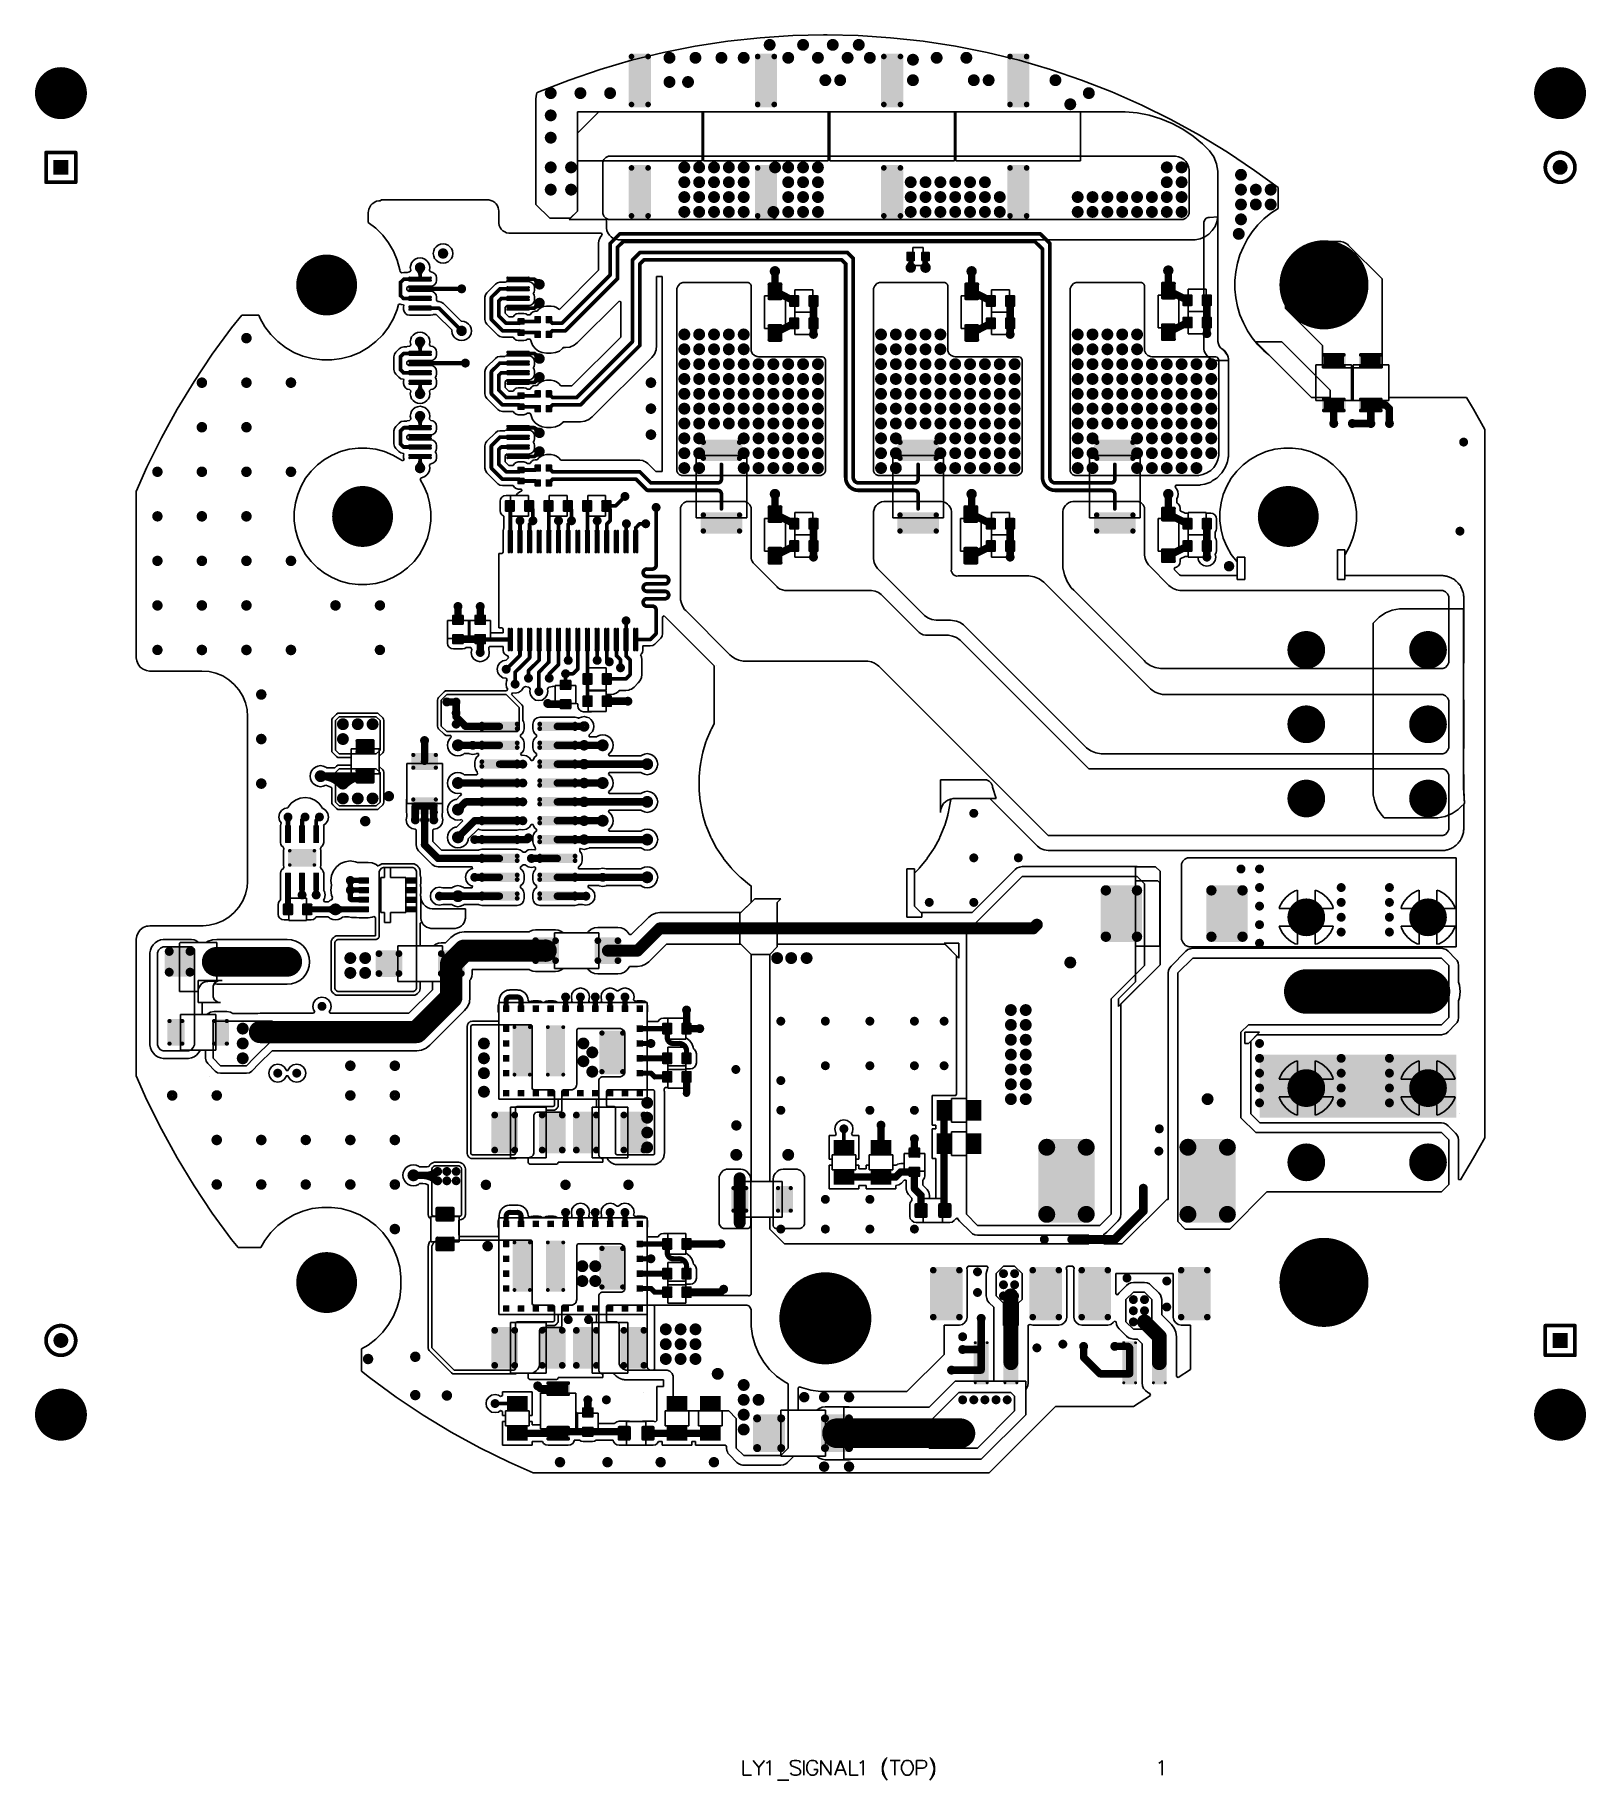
# Model space of a CAD drawing. Header units: millimetres. Extents: x 201 to 305, y 187 to 304.
import ezdxf

# ---------------------------------------------------------------- set-up
doc = ezdxf.new("R2010")
doc.units = ezdxf.units.MM
doc.layers.add('TopLayer', color=1, linetype='Continuous')

# ---------------------------------------------------------------- blocks, each defined once
blk = doc.blocks.new('EC_H10_1')
at = {"layer": 'TopLayer'}
for p, q in [((-1.65, -4.2), (-1.65, 4.2)), ((-1.65, 4.2), (1.65, 4.2)), ((1.65, 4.2), (1.65, -4.2)), ((1.65, -4.2), (-1.65, -4.2))]:
    blk.add_line(p, q, dxfattribs=at)
at = {"layer": 'TopLayer', "const_width": 0.188}
for points in [[(-5.46, 0.56, 1), (-5.27, 0.56, 1)], [(-2.23, 0.56, 1), (-2.04, 0.56, 1)], [(2.04, 0.56, 1), (2.23, 0.56, 1)], [(5.27, 0.56, 1), (5.46, 0.56, 1)], [(-5.46, -0.56, 1), (-5.27, -0.56, 1)], [(-2.23, -0.56, 1), (-2.04, -0.56, 1)], [(2.04, -0.56, 1), (2.23, -0.56, 1)], [(5.27, -0.56, 1), (5.46, -0.56, 1)]]:
    blk.add_lwpolyline(points, format="xyb", close=True, dxfattribs=at)
at = {"layer": 'TopLayer'}
for points in [[(-5.55, -0.56), (-1.95, -0.56), (-5.55, 0.56), (-1.95, 0.56)], [(-5.36, -0.75), (-2.14, -0.75), (-5.36, 0.75), (-2.14, 0.75)], [(1.95, -0.56), (5.55, -0.56), (1.95, 0.56), (5.55, 0.56)], [(2.14, -0.75), (5.36, -0.75), (2.14, 0.75), (5.36, 0.75)]]:
    blk.add_solid(points, dxfattribs=at)
blk = doc.blocks.new('EC_H10_2')
at = {"layer": 'TopLayer'}
for p, q in [((-1.65, -4.2), (-1.65, 4.2)), ((-1.65, 4.2), (1.65, 4.2)), ((1.65, 4.2), (1.65, -4.2)), ((1.65, -4.2), (-1.65, -4.2))]:
    blk.add_line(p, q, dxfattribs=at)
at = {"layer": 'TopLayer', "const_width": 0.188}
for points in [[(-5.46, 0.56, 1), (-5.27, 0.56, 1)], [(-2.23, 0.56, 1), (-2.04, 0.56, 1)], [(2.04, 0.56, 1), (2.23, 0.56, 1)], [(5.27, 0.56, 1), (5.46, 0.56, 1)], [(-5.46, -0.56, 1), (-5.27, -0.56, 1)], [(-2.23, -0.56, 1), (-2.04, -0.56, 1)], [(2.04, -0.56, 1), (2.23, -0.56, 1)], [(5.27, -0.56, 1), (5.46, -0.56, 1)]]:
    blk.add_lwpolyline(points, format="xyb", close=True, dxfattribs=at)
at = {"layer": 'TopLayer'}
for points in [[(-5.55, -0.56), (-1.95, -0.56), (-5.55, 0.56), (-1.95, 0.56)], [(-5.36, -0.75), (-2.14, -0.75), (-5.36, 0.75), (-2.14, 0.75)], [(1.95, -0.56), (5.55, -0.56), (1.95, 0.56), (5.55, 0.56)], [(2.14, -0.75), (5.36, -0.75), (2.14, 0.75), (5.36, 0.75)]]:
    blk.add_solid(points, dxfattribs=at)
blk = doc.blocks.new('TSSOP_8_4')
at = {"layer": 'TopLayer', "const_width": 0.0875}
for points in [[(-1.11, 4.01, 1), (-1.02, 4.01, 1)], [(-0.93, 4.01, 1), (-0.84, 4.01, 1)], [(-0.46, 4.01, 1), (-0.37, 4.01, 1)], [(-0.28, 4.01, 1), (-0.19, 4.01, 1)], [(0.19, 4.01, 1), (0.28, 4.01, 1)], [(0.37, 4.01, 1), (0.46, 4.01, 1)], [(0.84, 4.01, 1), (0.93, 4.01, 1)], [(1.02, 4.01, 1), (1.11, 4.01, 1)], [(-1.11, 2.59, 1), (-1.02, 2.59, 1)], [(-0.93, 2.59, 1), (-0.84, 2.59, 1)], [(-0.46, 2.59, 1), (-0.37, 2.59, 1)], [(-0.28, 2.59, 1), (-0.19, 2.59, 1)], [(0.19, 2.59, 1), (0.28, 2.59, 1)], [(0.37, 2.59, 1), (0.46, 2.59, 1)], [(0.84, 2.59, 1), (0.93, 2.59, 1)], [(1.02, 2.59, 1), (1.11, 2.59, 1)], [(-1.11, -2.59, 1), (-1.02, -2.59, 1)], [(-0.93, -2.59, 1), (-0.84, -2.59, 1)], [(-0.46, -2.59, 1), (-0.37, -2.59, 1)], [(-0.28, -2.59, 1), (-0.19, -2.59, 1)], [(0.19, -2.59, 1), (0.28, -2.59, 1)], [(0.37, -2.59, 1), (0.46, -2.59, 1)], [(0.84, -2.59, 1), (0.93, -2.59, 1)], [(1.02, -2.59, 1), (1.11, -2.59, 1)], [(-1.11, -4.01, 1), (-1.02, -4.01, 1)], [(-0.93, -4.01, 1), (-0.84, -4.01, 1)], [(-0.46, -4.01, 1), (-0.37, -4.01, 1)], [(-0.28, -4.01, 1), (-0.19, -4.01, 1)], [(0.19, -4.01, 1), (0.28, -4.01, 1)], [(0.37, -4.01, 1), (0.46, -4.01, 1)], [(0.84, -4.01, 1), (0.93, -4.01, 1)], [(1.02, -4.01, 1), (1.11, -4.01, 1)]]:
    blk.add_lwpolyline(points, format="xyb", close=True, dxfattribs=at)
at = {"layer": 'TopLayer'}
for points in [[(-1.15, 2.59), (-0.8, 2.59), (-1.15, 4.01), (-0.8, 4.01)], [(-1.06, 2.5), (-0.89, 2.5), (-1.06, 4.1), (-0.89, 4.1)], [(-0.5, 2.59), (-0.15, 2.59), (-0.5, 4.01), (-0.15, 4.01)], [(-0.41, 2.5), (-0.24, 2.5), (-0.41, 4.1), (-0.24, 4.1)], [(0.15, 2.59), (0.5, 2.59), (0.15, 4.01), (0.5, 4.01)], [(0.24, 2.5), (0.41, 2.5), (0.24, 4.1), (0.41, 4.1)], [(0.8, 2.59), (1.15, 2.59), (0.8, 4.01), (1.15, 4.01)], [(0.89, 2.5), (1.06, 2.5), (0.89, 4.1), (1.06, 4.1)], [(-1.15, -4.01), (-0.8, -4.01), (-1.15, -2.59), (-0.8, -2.59)], [(-1.06, -4.1), (-0.89, -4.1), (-1.06, -2.5), (-0.89, -2.5)], [(-0.5, -4.01), (-0.15, -4.01), (-0.5, -2.59), (-0.15, -2.59)], [(-0.41, -4.1), (-0.24, -4.1), (-0.41, -2.5), (-0.24, -2.5)], [(0.15, -4.01), (0.5, -4.01), (0.15, -2.59), (0.5, -2.59)], [(0.24, -4.1), (0.41, -4.1), (0.24, -2.5), (0.41, -2.5)], [(0.8, -4.01), (1.15, -4.01), (0.8, -2.59), (1.15, -2.59)], [(0.89, -4.1), (1.06, -4.1), (0.89, -2.5), (1.06, -2.5)]]:
    blk.add_solid(points, dxfattribs=at)
blk = doc.blocks.new('TSSOP_8_5')
at = {"layer": 'TopLayer', "const_width": 0.0875}
for points in [[(-1.11, 4.01, 1), (-1.02, 4.01, 1)], [(-0.93, 4.01, 1), (-0.84, 4.01, 1)], [(-0.46, 4.01, 1), (-0.37, 4.01, 1)], [(-0.28, 4.01, 1), (-0.19, 4.01, 1)], [(0.19, 4.01, 1), (0.28, 4.01, 1)], [(0.37, 4.01, 1), (0.46, 4.01, 1)], [(0.84, 4.01, 1), (0.93, 4.01, 1)], [(1.02, 4.01, 1), (1.11, 4.01, 1)], [(-1.11, 2.59, 1), (-1.02, 2.59, 1)], [(-0.93, 2.59, 1), (-0.84, 2.59, 1)], [(-0.46, 2.59, 1), (-0.37, 2.59, 1)], [(-0.28, 2.59, 1), (-0.19, 2.59, 1)], [(0.19, 2.59, 1), (0.28, 2.59, 1)], [(0.37, 2.59, 1), (0.46, 2.59, 1)], [(0.84, 2.59, 1), (0.93, 2.59, 1)], [(1.02, 2.59, 1), (1.11, 2.59, 1)], [(-1.11, -2.59, 1), (-1.02, -2.59, 1)], [(-0.93, -2.59, 1), (-0.84, -2.59, 1)], [(-0.46, -2.59, 1), (-0.37, -2.59, 1)], [(-0.28, -2.59, 1), (-0.19, -2.59, 1)], [(0.19, -2.59, 1), (0.28, -2.59, 1)], [(0.37, -2.59, 1), (0.46, -2.59, 1)], [(0.84, -2.59, 1), (0.93, -2.59, 1)], [(1.02, -2.59, 1), (1.11, -2.59, 1)], [(-1.11, -4.01, 1), (-1.02, -4.01, 1)], [(-0.93, -4.01, 1), (-0.84, -4.01, 1)], [(-0.46, -4.01, 1), (-0.37, -4.01, 1)], [(-0.28, -4.01, 1), (-0.19, -4.01, 1)], [(0.19, -4.01, 1), (0.28, -4.01, 1)], [(0.37, -4.01, 1), (0.46, -4.01, 1)], [(0.84, -4.01, 1), (0.93, -4.01, 1)], [(1.02, -4.01, 1), (1.11, -4.01, 1)]]:
    blk.add_lwpolyline(points, format="xyb", close=True, dxfattribs=at)
at = {"layer": 'TopLayer'}
for points in [[(-1.15, 2.59), (-0.8, 2.59), (-1.15, 4.01), (-0.8, 4.01)], [(-1.06, 2.5), (-0.89, 2.5), (-1.06, 4.1), (-0.89, 4.1)], [(-0.5, 2.59), (-0.15, 2.59), (-0.5, 4.01), (-0.15, 4.01)], [(-0.41, 2.5), (-0.24, 2.5), (-0.41, 4.1), (-0.24, 4.1)], [(0.15, 2.59), (0.5, 2.59), (0.15, 4.01), (0.5, 4.01)], [(0.24, 2.5), (0.41, 2.5), (0.24, 4.1), (0.41, 4.1)], [(0.8, 2.59), (1.15, 2.59), (0.8, 4.01), (1.15, 4.01)], [(0.89, 2.5), (1.06, 2.5), (0.89, 4.1), (1.06, 4.1)], [(-1.15, -4.01), (-0.8, -4.01), (-1.15, -2.59), (-0.8, -2.59)], [(-1.06, -4.1), (-0.89, -4.1), (-1.06, -2.5), (-0.89, -2.5)], [(-0.5, -4.01), (-0.15, -4.01), (-0.5, -2.59), (-0.15, -2.59)], [(-0.41, -4.1), (-0.24, -4.1), (-0.41, -2.5), (-0.24, -2.5)], [(0.15, -4.01), (0.5, -4.01), (0.15, -2.59), (0.5, -2.59)], [(0.24, -4.1), (0.41, -4.1), (0.24, -2.5), (0.41, -2.5)], [(0.8, -4.01), (1.15, -4.01), (0.8, -2.59), (1.15, -2.59)], [(0.89, -4.1), (1.06, -4.1), (0.89, -2.5), (1.06, -2.5)]]:
    blk.add_solid(points, dxfattribs=at)
blk = doc.blocks.new('DF1B_2P_2_5DSA_8')
at = {"layer": 'TopLayer'}
for points, const_width in [([(-2.1, 0.7, 1), (-1.8, 0.7, 1)], 0.3), ([(-0.7, 0.7, 1), (-0.4, 0.7, 1)], 0.3), ([(0.75, 0, 1), (1.75, 0, 1)], 1), ([(-2.1, -0.7, 1), (-1.8, -0.7, 1)], 0.3), ([(-0.7, -0.7, 1), (-0.4, -0.7, 1)], 0.3)]:
    blk.add_lwpolyline(points, format="xyb", close=True, dxfattribs=dict(at, const_width=const_width))
for points in [[(-2.25, -0.7), (-0.25, -0.7), (-2.25, 0.7), (-0.25, 0.7)], [(-1.95, -1), (-0.55, -1), (-1.95, 1), (-0.55, 1)]]:
    blk.add_solid(points, dxfattribs=at)
blk = doc.blocks.new('TP_SMD_9')
at = {"layer": 'TopLayer', "const_width": 0.4}
blk.add_lwpolyline([(-0.2, 0, 1), (0.2, 0, 1)], format="xyb", close=True, dxfattribs=at)
blk = doc.blocks.new('R_5025_10')
at = {"layer": 'TopLayer'}
for p, q in [((-2.1, -1.7), (-2.1, 1.7)), ((-2.1, 1.7), (2.1, 1.7)), ((2.1, 1.7), (2.1, -1.7)), ((2.1, -1.7), (-2.1, -1.7))]:
    blk.add_line(p, q, dxfattribs=at)
at = {"layer": 'TopLayer', "const_width": 0.181}
for points in [[(-3.08, 1.22, 1), (-2.9, 1.22, 1)], [(-2, 1.22, 1), (-1.82, 1.22, 1)], [(1.82, 1.22, 1), (2, 1.22, 1)], [(2.9, 1.22, 1), (3.08, 1.22, 1)], [(-3.08, -1.22, 1), (-2.9, -1.22, 1)], [(-2, -1.22, 1), (-1.82, -1.22, 1)], [(1.82, -1.22, 1), (2, -1.22, 1)], [(2.9, -1.22, 1), (3.08, -1.22, 1)]]:
    blk.add_lwpolyline(points, format="xyb", close=True, dxfattribs=at)
at = {"layer": 'TopLayer'}
for points in [[(-1.73, -1.22), (-1.73, 1.22), (-3.17, -1.22), (-3.17, 1.22)], [(-1.91, -1.4), (-1.91, 1.4), (-2.99, -1.4), (-2.99, 1.4)], [(3.17, -1.22), (3.17, 1.22), (1.73, -1.22), (1.73, 1.22)], [(2.99, -1.4), (2.99, 1.4), (1.91, -1.4), (1.91, 1.4)]]:
    blk.add_solid(points, dxfattribs=at)
blk = doc.blocks.new('R_5025_11')
at = {"layer": 'TopLayer'}
for p, q in [((-2.1, -1.7), (-2.1, 1.7)), ((-2.1, 1.7), (2.1, 1.7)), ((2.1, 1.7), (2.1, -1.7)), ((2.1, -1.7), (-2.1, -1.7))]:
    blk.add_line(p, q, dxfattribs=at)
at = {"layer": 'TopLayer', "const_width": 0.181}
for points in [[(-3.08, 1.22, 1), (-2.9, 1.22, 1)], [(-2, 1.22, 1), (-1.82, 1.22, 1)], [(1.82, 1.22, 1), (2, 1.22, 1)], [(2.9, 1.22, 1), (3.08, 1.22, 1)], [(-3.08, -1.22, 1), (-2.9, -1.22, 1)], [(-2, -1.22, 1), (-1.82, -1.22, 1)], [(1.82, -1.22, 1), (2, -1.22, 1)], [(2.9, -1.22, 1), (3.08, -1.22, 1)]]:
    blk.add_lwpolyline(points, format="xyb", close=True, dxfattribs=at)
at = {"layer": 'TopLayer'}
for points in [[(-1.73, -1.22), (-1.73, 1.22), (-3.17, -1.22), (-3.17, 1.22)], [(-1.91, -1.4), (-1.91, 1.4), (-2.99, -1.4), (-2.99, 1.4)], [(3.17, -1.22), (3.17, 1.22), (1.73, -1.22), (1.73, 1.22)], [(2.99, -1.4), (2.99, 1.4), (1.91, -1.4), (1.91, 1.4)]]:
    blk.add_solid(points, dxfattribs=at)
blk = doc.blocks.new('R_5025_12')
at = {"layer": 'TopLayer'}
for p, q in [((-2.1, -1.7), (-2.1, 1.7)), ((-2.1, 1.7), (2.1, 1.7)), ((2.1, 1.7), (2.1, -1.7)), ((2.1, -1.7), (-2.1, -1.7))]:
    blk.add_line(p, q, dxfattribs=at)
at = {"layer": 'TopLayer', "const_width": 0.181}
for points in [[(-3.08, 1.22, 1), (-2.9, 1.22, 1)], [(-2, 1.22, 1), (-1.82, 1.22, 1)], [(1.82, 1.22, 1), (2, 1.22, 1)], [(2.9, 1.22, 1), (3.08, 1.22, 1)], [(-3.08, -1.22, 1), (-2.9, -1.22, 1)], [(-2, -1.22, 1), (-1.82, -1.22, 1)], [(1.82, -1.22, 1), (2, -1.22, 1)], [(2.9, -1.22, 1), (3.08, -1.22, 1)]]:
    blk.add_lwpolyline(points, format="xyb", close=True, dxfattribs=at)
at = {"layer": 'TopLayer'}
for points in [[(-1.73, -1.22), (-1.73, 1.22), (-3.17, -1.22), (-3.17, 1.22)], [(-1.91, -1.4), (-1.91, 1.4), (-2.99, -1.4), (-2.99, 1.4)], [(3.17, -1.22), (3.17, 1.22), (1.73, -1.22), (1.73, 1.22)], [(2.99, -1.4), (2.99, 1.4), (1.91, -1.4), (1.91, 1.4)]]:
    blk.add_solid(points, dxfattribs=at)
blk = doc.blocks.new('R_1005S_13')
at = {"layer": 'TopLayer', "const_width": 0.0563}
for points in [[(-0.57, 0.19, 1), (-0.52, 0.19, 1)], [(-0.23, 0.19, 1), (-0.18, 0.19, 1)], [(0.18, 0.19, 1), (0.23, 0.19, 1)], [(0.52, 0.19, 1), (0.57, 0.19, 1)], [(-0.57, -0.19, 1), (-0.52, -0.19, 1)], [(-0.23, -0.19, 1), (-0.18, -0.19, 1)], [(0.18, -0.19, 1), (0.23, -0.19, 1)], [(0.52, -0.19, 1), (0.57, -0.19, 1)]]:
    blk.add_lwpolyline(points, format="xyb", close=True, dxfattribs=at)
at = {"layer": 'TopLayer'}
for points in [[(-0.15, 0.19), (-0.6, 0.19), (-0.15, -0.19), (-0.6, -0.19)], [(-0.21, 0.25), (-0.54, 0.25), (-0.21, -0.25), (-0.54, -0.25)], [(0.6, 0.19), (0.15, 0.19), (0.6, -0.19), (0.15, -0.19)], [(0.54, 0.25), (0.21, 0.25), (0.54, -0.25), (0.21, -0.25)]]:
    blk.add_solid(points, dxfattribs=at)
blk = doc.blocks.new('R_1005S_14')
at = {"layer": 'TopLayer', "const_width": 0.0563}
for points in [[(-0.57, 0.19, 1), (-0.52, 0.19, 1)], [(-0.23, 0.19, 1), (-0.18, 0.19, 1)], [(0.18, 0.19, 1), (0.23, 0.19, 1)], [(0.52, 0.19, 1), (0.57, 0.19, 1)], [(-0.57, -0.19, 1), (-0.52, -0.19, 1)], [(-0.23, -0.19, 1), (-0.18, -0.19, 1)], [(0.18, -0.19, 1), (0.23, -0.19, 1)], [(0.52, -0.19, 1), (0.57, -0.19, 1)]]:
    blk.add_lwpolyline(points, format="xyb", close=True, dxfattribs=at)
at = {"layer": 'TopLayer'}
for points in [[(-0.15, 0.19), (-0.6, 0.19), (-0.15, -0.19), (-0.6, -0.19)], [(-0.21, 0.25), (-0.54, 0.25), (-0.21, -0.25), (-0.54, -0.25)], [(0.6, 0.19), (0.15, 0.19), (0.6, -0.19), (0.15, -0.19)], [(0.54, 0.25), (0.21, 0.25), (0.54, -0.25), (0.21, -0.25)]]:
    blk.add_solid(points, dxfattribs=at)
blk = doc.blocks.new('R_1005S_15')
at = {"layer": 'TopLayer', "const_width": 0.0563}
for points in [[(-0.57, 0.19, 1), (-0.52, 0.19, 1)], [(-0.23, 0.19, 1), (-0.18, 0.19, 1)], [(0.18, 0.19, 1), (0.23, 0.19, 1)], [(0.52, 0.19, 1), (0.57, 0.19, 1)], [(-0.57, -0.19, 1), (-0.52, -0.19, 1)], [(-0.23, -0.19, 1), (-0.18, -0.19, 1)], [(0.18, -0.19, 1), (0.23, -0.19, 1)], [(0.52, -0.19, 1), (0.57, -0.19, 1)]]:
    blk.add_lwpolyline(points, format="xyb", close=True, dxfattribs=at)
at = {"layer": 'TopLayer'}
for points in [[(-0.15, 0.19), (-0.6, 0.19), (-0.15, -0.19), (-0.6, -0.19)], [(-0.21, 0.25), (-0.54, 0.25), (-0.21, -0.25), (-0.54, -0.25)], [(0.6, 0.19), (0.15, 0.19), (0.6, -0.19), (0.15, -0.19)], [(0.54, 0.25), (0.21, 0.25), (0.54, -0.25), (0.21, -0.25)]]:
    blk.add_solid(points, dxfattribs=at)
blk = doc.blocks.new('R_1005S_16')
at = {"layer": 'TopLayer', "const_width": 0.0563}
for points in [[(-0.57, 0.19, 1), (-0.52, 0.19, 1)], [(-0.23, 0.19, 1), (-0.18, 0.19, 1)], [(0.18, 0.19, 1), (0.23, 0.19, 1)], [(0.52, 0.19, 1), (0.57, 0.19, 1)], [(-0.57, -0.19, 1), (-0.52, -0.19, 1)], [(-0.23, -0.19, 1), (-0.18, -0.19, 1)], [(0.18, -0.19, 1), (0.23, -0.19, 1)], [(0.52, -0.19, 1), (0.57, -0.19, 1)]]:
    blk.add_lwpolyline(points, format="xyb", close=True, dxfattribs=at)
at = {"layer": 'TopLayer'}
for points in [[(-0.15, 0.19), (-0.6, 0.19), (-0.15, -0.19), (-0.6, -0.19)], [(-0.21, 0.25), (-0.54, 0.25), (-0.21, -0.25), (-0.54, -0.25)], [(0.6, 0.19), (0.15, 0.19), (0.6, -0.19), (0.15, -0.19)], [(0.54, 0.25), (0.21, 0.25), (0.54, -0.25), (0.21, -0.25)]]:
    blk.add_solid(points, dxfattribs=at)
blk = doc.blocks.new('R_1005S_17')
at = {"layer": 'TopLayer', "const_width": 0.0563}
for points in [[(-0.57, 0.19, 1), (-0.52, 0.19, 1)], [(-0.23, 0.19, 1), (-0.18, 0.19, 1)], [(0.18, 0.19, 1), (0.23, 0.19, 1)], [(0.52, 0.19, 1), (0.57, 0.19, 1)], [(-0.57, -0.19, 1), (-0.52, -0.19, 1)], [(-0.23, -0.19, 1), (-0.18, -0.19, 1)], [(0.18, -0.19, 1), (0.23, -0.19, 1)], [(0.52, -0.19, 1), (0.57, -0.19, 1)]]:
    blk.add_lwpolyline(points, format="xyb", close=True, dxfattribs=at)
at = {"layer": 'TopLayer'}
for points in [[(-0.15, 0.19), (-0.6, 0.19), (-0.15, -0.19), (-0.6, -0.19)], [(-0.21, 0.25), (-0.54, 0.25), (-0.21, -0.25), (-0.54, -0.25)], [(0.6, 0.19), (0.15, 0.19), (0.6, -0.19), (0.15, -0.19)], [(0.54, 0.25), (0.21, 0.25), (0.54, -0.25), (0.21, -0.25)]]:
    blk.add_solid(points, dxfattribs=at)
blk = doc.blocks.new('R_1005S_18')
at = {"layer": 'TopLayer', "const_width": 0.0563}
for points in [[(-0.57, 0.19, 1), (-0.52, 0.19, 1)], [(-0.23, 0.19, 1), (-0.18, 0.19, 1)], [(0.18, 0.19, 1), (0.23, 0.19, 1)], [(0.52, 0.19, 1), (0.57, 0.19, 1)], [(-0.57, -0.19, 1), (-0.52, -0.19, 1)], [(-0.23, -0.19, 1), (-0.18, -0.19, 1)], [(0.18, -0.19, 1), (0.23, -0.19, 1)], [(0.52, -0.19, 1), (0.57, -0.19, 1)]]:
    blk.add_lwpolyline(points, format="xyb", close=True, dxfattribs=at)
at = {"layer": 'TopLayer'}
for points in [[(-0.15, 0.19), (-0.6, 0.19), (-0.15, -0.19), (-0.6, -0.19)], [(-0.21, 0.25), (-0.54, 0.25), (-0.21, -0.25), (-0.54, -0.25)], [(0.6, 0.19), (0.15, 0.19), (0.6, -0.19), (0.15, -0.19)], [(0.54, 0.25), (0.21, 0.25), (0.54, -0.25), (0.21, -0.25)]]:
    blk.add_solid(points, dxfattribs=at)
blk = doc.blocks.new('C_1005S_19')
at = {"layer": 'TopLayer', "const_width": 0.0563}
for points in [[(-0.57, 0.19, 1), (-0.52, 0.19, 1)], [(-0.23, 0.19, 1), (-0.18, 0.19, 1)], [(0.18, 0.19, 1), (0.23, 0.19, 1)], [(0.52, 0.19, 1), (0.57, 0.19, 1)], [(-0.57, -0.19, 1), (-0.52, -0.19, 1)], [(-0.23, -0.19, 1), (-0.18, -0.19, 1)], [(0.18, -0.19, 1), (0.23, -0.19, 1)], [(0.52, -0.19, 1), (0.57, -0.19, 1)]]:
    blk.add_lwpolyline(points, format="xyb", close=True, dxfattribs=at)
at = {"layer": 'TopLayer'}
for points in [[(-0.15, 0.19), (-0.6, 0.19), (-0.15, -0.19), (-0.6, -0.19)], [(-0.21, 0.25), (-0.54, 0.25), (-0.21, -0.25), (-0.54, -0.25)], [(0.6, 0.19), (0.15, 0.19), (0.6, -0.19), (0.15, -0.19)], [(0.54, 0.25), (0.21, 0.25), (0.54, -0.25), (0.21, -0.25)]]:
    blk.add_solid(points, dxfattribs=at)
blk = doc.blocks.new('C_1005S_21')
at = {"layer": 'TopLayer', "const_width": 0.0563}
for points in [[(-0.57, 0.19, 1), (-0.52, 0.19, 1)], [(-0.23, 0.19, 1), (-0.18, 0.19, 1)], [(0.18, 0.19, 1), (0.23, 0.19, 1)], [(0.52, 0.19, 1), (0.57, 0.19, 1)], [(-0.57, -0.19, 1), (-0.52, -0.19, 1)], [(-0.23, -0.19, 1), (-0.18, -0.19, 1)], [(0.18, -0.19, 1), (0.23, -0.19, 1)], [(0.52, -0.19, 1), (0.57, -0.19, 1)]]:
    blk.add_lwpolyline(points, format="xyb", close=True, dxfattribs=at)
at = {"layer": 'TopLayer'}
for points in [[(-0.15, 0.19), (-0.6, 0.19), (-0.15, -0.19), (-0.6, -0.19)], [(-0.21, 0.25), (-0.54, 0.25), (-0.21, -0.25), (-0.54, -0.25)], [(0.6, 0.19), (0.15, 0.19), (0.6, -0.19), (0.15, -0.19)], [(0.54, 0.25), (0.21, 0.25), (0.54, -0.25), (0.21, -0.25)]]:
    blk.add_solid(points, dxfattribs=at)
blk = doc.blocks.new('C_1005S_24')
at = {"layer": 'TopLayer', "const_width": 0.0563}
for points in [[(-0.57, 0.19, 1), (-0.52, 0.19, 1)], [(-0.23, 0.19, 1), (-0.18, 0.19, 1)], [(0.18, 0.19, 1), (0.23, 0.19, 1)], [(0.52, 0.19, 1), (0.57, 0.19, 1)], [(-0.57, -0.19, 1), (-0.52, -0.19, 1)], [(-0.23, -0.19, 1), (-0.18, -0.19, 1)], [(0.18, -0.19, 1), (0.23, -0.19, 1)], [(0.52, -0.19, 1), (0.57, -0.19, 1)]]:
    blk.add_lwpolyline(points, format="xyb", close=True, dxfattribs=at)
at = {"layer": 'TopLayer'}
for points in [[(-0.15, 0.19), (-0.6, 0.19), (-0.15, -0.19), (-0.6, -0.19)], [(-0.21, 0.25), (-0.54, 0.25), (-0.21, -0.25), (-0.54, -0.25)], [(0.6, 0.19), (0.15, 0.19), (0.6, -0.19), (0.15, -0.19)], [(0.54, 0.25), (0.21, 0.25), (0.54, -0.25), (0.21, -0.25)]]:
    blk.add_solid(points, dxfattribs=at)
blk = doc.blocks.new('PH08SMD_D20P_PWR_26')
at = {"layer": 'TopLayer', "const_width": 0.159}
for points in [[(-5.95, 3.14, 1), (-5.79, 3.14, 1)], [(-5.64, 3.14, 1), (-5.48, 3.14, 1)], [(-4.68, 3.14, 1), (-4.52, 3.14, 1)], [(-4.37, 3.14, 1), (-4.21, 3.14, 1)], [(-3.41, 3.14, 1), (-3.25, 3.14, 1)], [(-3.1, 3.14, 1), (-2.94, 3.14, 1)], [(-2.14, 3.14, 1), (-1.98, 3.14, 1)], [(-1.83, 3.14, 1), (-1.67, 3.14, 1)], [(-0.87, 3.14, 1), (-0.71, 3.14, 1)], [(-0.56, 3.14, 1), (-0.4, 3.14, 1)], [(0.4, 3.14, 1), (0.56, 3.14, 1)], [(0.71, 3.14, 1), (0.87, 3.14, 1)], [(1.67, 3.14, 1), (1.83, 3.14, 1)], [(1.98, 3.14, 1), (2.14, 3.14, 1)], [(2.94, 3.14, 1), (3.1, 3.14, 1)], [(3.25, 3.14, 1), (3.41, 3.14, 1)], [(4.21, 3.14, 1), (4.37, 3.14, 1)], [(4.52, 3.14, 1), (4.68, 3.14, 1)], [(5.48, 3.14, 1), (5.64, 3.14, 1)], [(5.79, 3.14, 1), (5.95, 3.14, 1)], [(-5.95, 0.76, 1), (-5.79, 0.76, 1)], [(-5.64, 0.76, 1), (-5.48, 0.76, 1)], [(-4.68, 0.76, 1), (-4.52, 0.76, 1)], [(-4.37, 0.76, 1), (-4.21, 0.76, 1)], [(-3.41, 0.76, 1), (-3.25, 0.76, 1)], [(-3.1, 0.76, 1), (-2.94, 0.76, 1)], [(-2.14, 0.76, 1), (-1.98, 0.76, 1)], [(-1.83, 0.76, 1), (-1.67, 0.76, 1)], [(-0.87, 0.76, 1), (-0.71, 0.76, 1)], [(-0.56, 0.76, 1), (-0.4, 0.76, 1)], [(0.4, 0.76, 1), (0.56, 0.76, 1)], [(0.71, 0.76, 1), (0.87, 0.76, 1)], [(1.67, 0.76, 1), (1.83, 0.76, 1)], [(1.98, 0.76, 1), (2.14, 0.76, 1)], [(2.94, 0.76, 1), (3.1, 0.76, 1)], [(3.25, 0.76, 1), (3.41, 0.76, 1)], [(4.21, 0.76, 1), (4.37, 0.76, 1)], [(4.52, 0.76, 1), (4.68, 0.76, 1)], [(5.48, 0.76, 1), (5.64, 0.76, 1)], [(5.79, 0.76, 1), (5.95, 0.76, 1)], [(-5.95, -0.76, 1), (-5.79, -0.76, 1)], [(-5.64, -0.76, 1), (-5.48, -0.76, 1)], [(-4.68, -0.76, 1), (-4.52, -0.76, 1)], [(-4.37, -0.76, 1), (-4.21, -0.76, 1)], [(-3.41, -0.76, 1), (-3.25, -0.76, 1)], [(-3.1, -0.76, 1), (-2.94, -0.76, 1)], [(-2.14, -0.76, 1), (-1.98, -0.76, 1)], [(-1.83, -0.76, 1), (-1.67, -0.76, 1)], [(-0.87, -0.76, 1), (-0.71, -0.76, 1)], [(-0.56, -0.76, 1), (-0.4, -0.76, 1)], [(0.4, -0.76, 1), (0.56, -0.76, 1)], [(0.71, -0.76, 1), (0.87, -0.76, 1)], [(1.67, -0.76, 1), (1.83, -0.76, 1)], [(1.98, -0.76, 1), (2.14, -0.76, 1)], [(2.94, -0.76, 1), (3.1, -0.76, 1)], [(3.25, -0.76, 1), (3.41, -0.76, 1)], [(4.21, -0.76, 1), (4.37, -0.76, 1)], [(4.52, -0.76, 1), (4.68, -0.76, 1)], [(5.48, -0.76, 1), (5.64, -0.76, 1)], [(5.79, -0.76, 1), (5.95, -0.76, 1)], [(-5.95, -3.14, 1), (-5.79, -3.14, 1)], [(-5.64, -3.14, 1), (-5.48, -3.14, 1)], [(-4.68, -3.14, 1), (-4.52, -3.14, 1)], [(-4.37, -3.14, 1), (-4.21, -3.14, 1)], [(-3.41, -3.14, 1), (-3.25, -3.14, 1)], [(-3.1, -3.14, 1), (-2.94, -3.14, 1)], [(-2.14, -3.14, 1), (-1.98, -3.14, 1)], [(-1.83, -3.14, 1), (-1.67, -3.14, 1)], [(-0.87, -3.14, 1), (-0.71, -3.14, 1)], [(-0.56, -3.14, 1), (-0.4, -3.14, 1)], [(0.4, -3.14, 1), (0.56, -3.14, 1)], [(0.71, -3.14, 1), (0.87, -3.14, 1)], [(1.67, -3.14, 1), (1.83, -3.14, 1)], [(1.98, -3.14, 1), (2.14, -3.14, 1)], [(2.94, -3.14, 1), (3.1, -3.14, 1)], [(3.25, -3.14, 1), (3.41, -3.14, 1)], [(4.21, -3.14, 1), (4.37, -3.14, 1)], [(4.52, -3.14, 1), (4.68, -3.14, 1)], [(5.48, -3.14, 1), (5.64, -3.14, 1)], [(5.79, -3.14, 1), (5.95, -3.14, 1)]]:
    blk.add_lwpolyline(points, format="xyb", close=True, dxfattribs=at)
at = {"layer": 'TopLayer'}
for points in [[(-6.03, 0.76), (-5.4, 0.76), (-6.03, 3.14), (-5.4, 3.14)], [(-5.87, 0.6), (-5.56, 0.6), (-5.87, 3.3), (-5.56, 3.3)], [(-4.76, 0.76), (-4.13, 0.76), (-4.76, 3.14), (-4.13, 3.14)], [(-4.6, 0.6), (-4.29, 0.6), (-4.6, 3.3), (-4.29, 3.3)], [(-3.49, 0.76), (-2.86, 0.76), (-3.49, 3.14), (-2.86, 3.14)], [(-3.33, 0.6), (-3.02, 0.6), (-3.33, 3.3), (-3.02, 3.3)], [(-2.22, 0.76), (-1.59, 0.76), (-2.22, 3.14), (-1.59, 3.14)], [(-2.06, 0.6), (-1.75, 0.6), (-2.06, 3.3), (-1.75, 3.3)], [(-0.95, 0.76), (-0.32, 0.76), (-0.95, 3.14), (-0.32, 3.14)], [(-0.79, 0.6), (-0.48, 0.6), (-0.79, 3.3), (-0.48, 3.3)], [(0.32, 0.76), (0.95, 0.76), (0.32, 3.14), (0.95, 3.14)], [(0.48, 0.6), (0.79, 0.6), (0.48, 3.3), (0.79, 3.3)], [(1.59, 0.76), (2.22, 0.76), (1.59, 3.14), (2.22, 3.14)], [(1.75, 0.6), (2.06, 0.6), (1.75, 3.3), (2.06, 3.3)], [(2.86, 0.76), (3.49, 0.76), (2.86, 3.14), (3.49, 3.14)], [(3.02, 0.6), (3.33, 0.6), (3.02, 3.3), (3.33, 3.3)], [(4.13, 0.76), (4.76, 0.76), (4.13, 3.14), (4.76, 3.14)], [(4.29, 0.6), (4.6, 0.6), (4.29, 3.3), (4.6, 3.3)], [(5.4, 0.76), (6.03, 0.76), (5.4, 3.14), (6.03, 3.14)], [(5.56, 0.6), (5.87, 0.6), (5.56, 3.3), (5.87, 3.3)], [(-6.03, -3.14), (-5.4, -3.14), (-6.03, -0.76), (-5.4, -0.76)], [(-5.87, -3.3), (-5.56, -3.3), (-5.87, -0.6), (-5.56, -0.6)], [(-4.76, -3.14), (-4.13, -3.14), (-4.76, -0.76), (-4.13, -0.76)], [(-4.6, -3.3), (-4.29, -3.3), (-4.6, -0.6), (-4.29, -0.6)], [(-3.49, -3.14), (-2.86, -3.14), (-3.49, -0.76), (-2.86, -0.76)], [(-3.33, -3.3), (-3.02, -3.3), (-3.33, -0.6), (-3.02, -0.6)], [(-2.22, -3.14), (-1.59, -3.14), (-2.22, -0.76), (-1.59, -0.76)], [(-2.06, -3.3), (-1.75, -3.3), (-2.06, -0.6), (-1.75, -0.6)], [(-0.95, -3.14), (-0.32, -3.14), (-0.95, -0.76), (-0.32, -0.76)], [(-0.79, -3.3), (-0.48, -3.3), (-0.79, -0.6), (-0.48, -0.6)], [(0.32, -3.14), (0.95, -3.14), (0.32, -0.76), (0.95, -0.76)], [(0.48, -3.3), (0.79, -3.3), (0.48, -0.6), (0.79, -0.6)], [(1.59, -3.14), (2.22, -3.14), (1.59, -0.76), (2.22, -0.76)], [(1.75, -3.3), (2.06, -3.3), (1.75, -0.6), (2.06, -0.6)], [(2.86, -3.14), (3.49, -3.14), (2.86, -0.76), (3.49, -0.76)], [(3.02, -3.3), (3.33, -3.3), (3.02, -0.6), (3.33, -0.6)], [(4.13, -3.14), (4.76, -3.14), (4.13, -0.76), (4.76, -0.76)], [(4.29, -3.3), (4.6, -3.3), (4.29, -0.6), (4.6, -0.6)], [(5.4, -3.14), (6.03, -3.14), (5.4, -0.76), (6.03, -0.76)], [(5.56, -3.3), (5.87, -3.3), (5.56, -0.6), (5.87, -0.6)]]:
    blk.add_solid(points, dxfattribs=at)
blk = doc.blocks.new('L_2012_27')
at = {"layer": 'TopLayer'}
for p, q in [((-0.85, -0.95), (-0.85, 0.95)), ((-0.85, 0.95), (0.85, 0.95)), ((0.85, 0.95), (0.85, -0.95)), ((0.85, -0.95), (-0.85, -0.95))]:
    blk.add_line(p, q, dxfattribs=at)
at = {"layer": 'TopLayer', "const_width": 0.125}
for points in [[(-1.44, 0.52, 1), (-1.31, 0.52, 1)], [(-0.69, 0.52, 1), (-0.56, 0.52, 1)], [(0.56, 0.52, 1), (0.69, 0.52, 1)], [(1.31, 0.52, 1), (1.44, 0.52, 1)], [(-1.44, -0.53, 1), (-1.31, -0.53, 1)], [(-0.69, -0.53, 1), (-0.56, -0.53, 1)], [(0.56, -0.53, 1), (0.69, -0.53, 1)], [(1.31, -0.53, 1), (1.44, -0.53, 1)]]:
    blk.add_lwpolyline(points, format="xyb", close=True, dxfattribs=at)
at = {"layer": 'TopLayer'}
for points in [[(-1.5, -0.53), (-0.5, -0.53), (-1.5, 0.52), (-0.5, 0.52)], [(-1.38, -0.65), (-0.63, -0.65), (-1.38, 0.65), (-0.63, 0.65)], [(0.5, -0.53), (1.5, -0.53), (0.5, 0.52), (1.5, 0.52)], [(0.63, -0.65), (1.38, -0.65), (0.63, 0.65), (1.38, 0.65)]]:
    blk.add_solid(points, dxfattribs=at)
blk = doc.blocks.new('MH_3_5MM_30')
at = {"layer": 'TopLayer', "const_width": 3}
blk.add_lwpolyline([(-1.5, 0, 1), (1.5, 0, 1)], format="xyb", close=True, dxfattribs=at)
blk = doc.blocks.new('DG271V_5_0_02P_31')
at = {"layer": 'TopLayer', "const_width": 1.27}
for points in [[(-3.14, 4.1, 1), (-1.87, 4.1, 1)], [(1.86, 4.1, 1), (3.13, 4.1, 1)], [(-3.14, -4.1, 1), (-1.87, -4.1, 1)], [(1.86, -4.1, 1), (3.13, -4.1, 1)]]:
    blk.add_lwpolyline(points, format="xyb", close=True, dxfattribs=at)
blk = doc.blocks.new('DG271V_5_0_02P_32')
at = {"layer": 'TopLayer', "const_width": 1.27}
for points in [[(-3.14, 4.1, 1), (-1.87, 4.1, 1)], [(1.86, 4.1, 1), (3.13, 4.1, 1)], [(-3.14, -4.1, 1), (-1.87, -4.1, 1)], [(1.86, -4.1, 1), (3.13, -4.1, 1)]]:
    blk.add_lwpolyline(points, format="xyb", close=True, dxfattribs=at)
blk = doc.blocks.new('MOLEX_502443_0260_33')
at = {"layer": 'TopLayer'}
for points, const_width in [([(-4.34, 6.23, 1), (-4.12, 6.23, 1)], 0.22), ([(-2.58, 6.23, 1), (-2.36, 6.23, 1)], 0.22), ([(2.36, 6.23, 1), (2.58, 6.23, 1)], 0.22), ([(4.12, 6.23, 1), (4.34, 6.23, 1)], 0.22), ([(-4.34, 3.07, 1), (-4.12, 3.07, 1)], 0.22), ([(-2.58, 3.07, 1), (-2.36, 3.07, 1)], 0.22), ([(2.36, 3.07, 1), (2.58, 3.07, 1)], 0.22), ([(4.12, 3.07, 1), (4.34, 3.07, 1)], 0.22), ([(-1.45, 1.35, 1), (-1.35, 1.35, 1)], 0.1), ([(-0.65, 1.35, 1), (-0.55, 1.35, 1)], 0.1), ([(0.55, 1.35, 1), (0.65, 1.35, 1)], 0.1), ([(1.35, 1.35, 1), (1.45, 1.35, 1)], 0.1), ([(-1.45, -1.35, 1), (-1.35, -1.35, 1)], 0.1), ([(-0.65, -1.35, 1), (-0.55, -1.35, 1)], 0.1), ([(0.55, -1.35, 1), (0.65, -1.35, 1)], 0.1), ([(1.35, -1.35, 1), (1.45, -1.35, 1)], 0.1)]:
    blk.add_lwpolyline(points, format="xyb", close=True, dxfattribs=dict(at, const_width=const_width))
for points in [[(-2.25, 6.23), (-4.45, 6.23), (-2.25, 3.07), (-4.45, 3.07)], [(-2.47, 6.45), (-4.23, 6.45), (-2.47, 2.85), (-4.23, 2.85)], [(2.25, 3.07), (4.45, 3.07), (2.25, 6.23), (4.45, 6.23)], [(2.47, 2.85), (4.23, 2.85), (2.47, 6.45), (4.23, 6.45)], [(-0.5, 1.35), (-1.5, 1.35), (-0.5, -1.35), (-1.5, -1.35)], [(-0.6, 1.45), (-1.4, 1.45), (-0.6, -1.45), (-1.4, -1.45)], [(1.5, 1.35), (0.5, 1.35), (1.5, -1.35), (0.5, -1.35)], [(1.4, 1.45), (0.6, 1.45), (1.4, -1.45), (0.6, -1.45)]]:
    blk.add_solid(points, dxfattribs=at)
blk = doc.blocks.new('MOLEX_502443_0260_34')
at = {"layer": 'TopLayer'}
for points, const_width in [([(-4.34, 6.23, 1), (-4.12, 6.23, 1)], 0.22), ([(-2.58, 6.23, 1), (-2.36, 6.23, 1)], 0.22), ([(2.36, 6.23, 1), (2.58, 6.23, 1)], 0.22), ([(4.12, 6.23, 1), (4.34, 6.23, 1)], 0.22), ([(-4.34, 3.07, 1), (-4.12, 3.07, 1)], 0.22), ([(-2.58, 3.07, 1), (-2.36, 3.07, 1)], 0.22), ([(2.36, 3.07, 1), (2.58, 3.07, 1)], 0.22), ([(4.12, 3.07, 1), (4.34, 3.07, 1)], 0.22), ([(-1.45, 1.35, 1), (-1.35, 1.35, 1)], 0.1), ([(-0.65, 1.35, 1), (-0.55, 1.35, 1)], 0.1), ([(0.55, 1.35, 1), (0.65, 1.35, 1)], 0.1), ([(1.35, 1.35, 1), (1.45, 1.35, 1)], 0.1), ([(-1.45, -1.35, 1), (-1.35, -1.35, 1)], 0.1), ([(-0.65, -1.35, 1), (-0.55, -1.35, 1)], 0.1), ([(0.55, -1.35, 1), (0.65, -1.35, 1)], 0.1), ([(1.35, -1.35, 1), (1.45, -1.35, 1)], 0.1)]:
    blk.add_lwpolyline(points, format="xyb", close=True, dxfattribs=dict(at, const_width=const_width))
for points in [[(-2.25, 6.23), (-4.45, 6.23), (-2.25, 3.07), (-4.45, 3.07)], [(-2.47, 6.45), (-4.23, 6.45), (-2.47, 2.85), (-4.23, 2.85)], [(2.25, 3.07), (4.45, 3.07), (2.25, 6.23), (4.45, 6.23)], [(2.47, 2.85), (4.23, 2.85), (2.47, 6.45), (4.23, 6.45)], [(-0.5, 1.35), (-1.5, 1.35), (-0.5, -1.35), (-1.5, -1.35)], [(-0.6, 1.45), (-1.4, 1.45), (-0.6, -1.45), (-1.4, -1.45)], [(1.5, 1.35), (0.5, 1.35), (1.5, -1.35), (0.5, -1.35)], [(1.4, 1.45), (0.6, 1.45), (1.4, -1.45), (0.6, -1.45)]]:
    blk.add_solid(points, dxfattribs=at)
blk = doc.blocks.new('TP_SMD_35')
at = {"layer": 'TopLayer', "const_width": 0.4}
blk.add_lwpolyline([(-0.2, 0, 1), (0.2, 0, 1)], format="xyb", close=True, dxfattribs=at)
blk = doc.blocks.new('TP_SMD_36')
at = {"layer": 'TopLayer', "const_width": 0.4}
blk.add_lwpolyline([(-0.2, 0, 1), (0.2, 0, 1)], format="xyb", close=True, dxfattribs=at)
blk = doc.blocks.new('LGA28_0_5MM_10X6_5_3_45_37')
at = {"layer": 'TopLayer'}
for p, q in [((5, 3.25), (-5, 3.25)), ((-5, 3.25), (-5, -3.25)), ((5, -3.25), (5, 3.25)), ((-5, -3.25), (5, -3.25))]:
    blk.add_line(p, q, dxfattribs=at)
for points, const_width in [([(-4.7, 3.03, 1), (-4.66, 3.03, 1)], 0.045), ([(-4.7, 2.67, 1), (-4.66, 2.67, 1)], 0.045), ([(-4.34, 3.03, 1), (-4.3, 3.03, 1)], 0.045), ([(-4.34, 2.67, 1), (-4.3, 2.67, 1)], 0.045), ([(-3.7, 3.03, 1), (-3.66, 3.03, 1)], 0.045), ([(-3.7, 2.67, 1), (-3.66, 2.67, 1)], 0.045), ([(-3.34, 3.03, 1), (-3.3, 3.03, 1)], 0.045), ([(-3.34, 2.67, 1), (-3.3, 2.67, 1)], 0.045), ([(-2.7, 3.03, 1), (-2.66, 3.03, 1)], 0.045), ([(-2.7, 2.67, 1), (-2.66, 2.67, 1)], 0.045), ([(-2.34, 3.03, 1), (-2.3, 3.03, 1)], 0.045), ([(-2.34, 2.67, 1), (-2.3, 2.67, 1)], 0.045), ([(-1.7, 3.03, 1), (-1.66, 3.03, 1)], 0.045), ([(-1.7, 2.67, 1), (-1.66, 2.67, 1)], 0.045), ([(-1.34, 3.03, 1), (-1.3, 3.03, 1)], 0.045), ([(-1.34, 2.67, 1), (-1.3, 2.67, 1)], 0.045), ([(-0.7, 3.03, 1), (-0.66, 3.03, 1)], 0.045), ([(-0.7, 2.67, 1), (-0.66, 2.67, 1)], 0.045), ([(-0.34, 3.03, 1), (-0.3, 3.03, 1)], 0.045), ([(-0.34, 2.67, 1), (-0.3, 2.67, 1)], 0.045), ([(0.3, 3.03, 1), (0.34, 3.03, 1)], 0.045), ([(0.3, 2.67, 1), (0.34, 2.67, 1)], 0.045), ([(0.66, 3.03, 1), (0.7, 3.03, 1)], 0.045), ([(0.66, 2.67, 1), (0.7, 2.67, 1)], 0.045), ([(1.3, 3.03, 1), (1.34, 3.03, 1)], 0.045), ([(1.3, 2.67, 1), (1.34, 2.67, 1)], 0.045), ([(1.66, 3.03, 1), (1.7, 3.03, 1)], 0.045), ([(1.66, 2.67, 1), (1.7, 2.67, 1)], 0.045), ([(2.3, 3.03, 1), (2.34, 3.03, 1)], 0.045), ([(2.3, 2.67, 1), (2.34, 2.67, 1)], 0.045), ([(2.66, 3.03, 1), (2.7, 3.03, 1)], 0.045), ([(2.66, 2.67, 1), (2.7, 2.67, 1)], 0.045), ([(3.3, 3.03, 1), (3.34, 3.03, 1)], 0.045), ([(3.3, 2.67, 1), (3.34, 2.67, 1)], 0.045), ([(3.66, 3.03, 1), (3.7, 3.03, 1)], 0.045), ([(3.66, 2.67, 1), (3.7, 2.67, 1)], 0.045), ([(4.3, 3.03, 1), (4.34, 3.03, 1)], 0.045), ([(4.3, 2.67, 1), (4.34, 2.67, 1)], 0.045), ([(4.66, 3.03, 1), (4.7, 3.03, 1)], 0.045), ([(4.66, 2.67, 1), (4.7, 2.67, 1)], 0.045), ([(-4.7, 1.68, 1), (-4.66, 1.68, 1)], 0.045), ([(-4.7, 1.32, 1), (-4.66, 1.32, 1)], 0.045), ([(-4.34, 1.68, 1), (-4.3, 1.68, 1)], 0.045), ([(-4.34, 1.32, 1), (-4.3, 1.32, 1)], 0.045), ([(-3.44, 1.4, 1), (-3.26, 1.4, 1)], 0.175), ([(-2.04, 1.4, 1), (-1.86, 1.4, 1)], 0.175), ([(0.59, 1.6, 1), (0.72, 1.6, 1)], 0.13), ([(1.63, 1.6, 1), (1.76, 1.6, 1)], 0.13), ([(2.84, 1.6, 1), (2.97, 1.6, 1)], 0.13), ([(3.88, 1.6, 1), (4.01, 1.6, 1)], 0.13), ([(4.3, 1.68, 1), (4.34, 1.68, 1)], 0.045), ([(4.3, 1.32, 1), (4.34, 1.32, 1)], 0.045), ([(4.66, 1.68, 1), (4.7, 1.68, 1)], 0.045), ([(4.66, 1.32, 1), (4.7, 1.32, 1)], 0.045), ([(-4.7, 0.68, 1), (-4.66, 0.68, 1)], 0.045), ([(-4.7, 0.32, 1), (-4.66, 0.32, 1)], 0.045), ([(-4.34, 0.68, 1), (-4.3, 0.68, 1)], 0.045), ([(-4.34, 0.32, 1), (-4.3, 0.32, 1)], 0.045), ([(4.3, 0.68, 1), (4.34, 0.68, 1)], 0.045), ([(4.3, 0.32, 1), (4.34, 0.32, 1)], 0.045), ([(4.66, 0.68, 1), (4.7, 0.68, 1)], 0.045), ([(4.66, 0.32, 1), (4.7, 0.32, 1)], 0.045), ([(-4.7, -0.32, 1), (-4.66, -0.32, 1)], 0.045), ([(-4.7, -0.68, 1), (-4.66, -0.68, 1)], 0.045), ([(-4.34, -0.32, 1), (-4.3, -0.32, 1)], 0.045), ([(-4.34, -0.68, 1), (-4.3, -0.68, 1)], 0.045), ([(-3.44, -1.2, 1), (-3.26, -1.2, 1)], 0.175), ([(-2.04, -1.2, 1), (-1.86, -1.2, 1)], 0.175), ([(4.3, -0.32, 1), (4.34, -0.32, 1)], 0.045), ([(4.3, -0.68, 1), (4.34, -0.68, 1)], 0.045), ([(4.66, -0.32, 1), (4.7, -0.32, 1)], 0.045), ([(4.66, -0.68, 1), (4.7, -0.68, 1)], 0.045), ([(-4.7, -1.32, 1), (-4.66, -1.32, 1)], 0.045), ([(-4.7, -1.68, 1), (-4.66, -1.68, 1)], 0.045), ([(-4.34, -1.32, 1), (-4.3, -1.32, 1)], 0.045), ([(-4.34, -1.68, 1), (-4.3, -1.68, 1)], 0.045), ([(0.59, -1.6, 1), (0.72, -1.6, 1)], 0.13), ([(1.63, -1.6, 1), (1.76, -1.6, 1)], 0.13), ([(2.84, -1.6, 1), (2.97, -1.6, 1)], 0.13), ([(3.88, -1.6, 1), (4.01, -1.6, 1)], 0.13), ([(4.3, -1.32, 1), (4.34, -1.32, 1)], 0.045), ([(4.3, -1.68, 1), (4.34, -1.68, 1)], 0.045), ([(4.66, -1.32, 1), (4.7, -1.32, 1)], 0.045), ([(4.66, -1.68, 1), (4.7, -1.68, 1)], 0.045), ([(-4.7, -2.67, 1), (-4.66, -2.67, 1)], 0.045), ([(-4.7, -3.03, 1), (-4.66, -3.03, 1)], 0.045), ([(-4.34, -2.67, 1), (-4.3, -2.67, 1)], 0.045), ([(-4.34, -3.03, 1), (-4.3, -3.03, 1)], 0.045), ([(-3.7, -2.67, 1), (-3.66, -2.67, 1)], 0.045), ([(-3.7, -3.03, 1), (-3.66, -3.03, 1)], 0.045), ([(-3.34, -2.67, 1), (-3.3, -2.67, 1)], 0.045), ([(-3.34, -3.03, 1), (-3.3, -3.03, 1)], 0.045), ([(-2.7, -2.67, 1), (-2.66, -2.67, 1)], 0.045), ([(-2.7, -3.03, 1), (-2.66, -3.03, 1)], 0.045), ([(-2.34, -2.67, 1), (-2.3, -2.67, 1)], 0.045), ([(-2.34, -3.03, 1), (-2.3, -3.03, 1)], 0.045), ([(-1.7, -2.67, 1), (-1.66, -2.67, 1)], 0.045), ([(-1.7, -3.03, 1), (-1.66, -3.03, 1)], 0.045), ([(-1.34, -2.67, 1), (-1.3, -2.67, 1)], 0.045), ([(-1.34, -3.03, 1), (-1.3, -3.03, 1)], 0.045), ([(-0.7, -2.67, 1), (-0.66, -2.67, 1)], 0.045), ([(-0.7, -3.03, 1), (-0.66, -3.03, 1)], 0.045), ([(-0.34, -2.67, 1), (-0.3, -2.67, 1)], 0.045), ([(-0.34, -3.03, 1), (-0.3, -3.03, 1)], 0.045), ([(0.3, -2.67, 1), (0.34, -2.67, 1)], 0.045), ([(0.3, -3.03, 1), (0.34, -3.03, 1)], 0.045), ([(0.66, -2.67, 1), (0.7, -2.67, 1)], 0.045), ([(0.66, -3.03, 1), (0.7, -3.03, 1)], 0.045), ([(1.3, -2.67, 1), (1.34, -2.67, 1)], 0.045), ([(1.3, -3.03, 1), (1.34, -3.03, 1)], 0.045), ([(1.66, -2.67, 1), (1.7, -2.67, 1)], 0.045), ([(1.66, -3.03, 1), (1.7, -3.03, 1)], 0.045), ([(2.3, -2.67, 1), (2.34, -2.67, 1)], 0.045), ([(2.3, -3.03, 1), (2.34, -3.03, 1)], 0.045), ([(2.66, -2.67, 1), (2.7, -2.67, 1)], 0.045), ([(2.66, -3.03, 1), (2.7, -3.03, 1)], 0.045), ([(3.3, -2.67, 1), (3.34, -2.67, 1)], 0.045), ([(3.3, -3.03, 1), (3.34, -3.03, 1)], 0.045), ([(3.66, -2.67, 1), (3.7, -2.67, 1)], 0.045), ([(3.66, -3.03, 1), (3.7, -3.03, 1)], 0.045), ([(4.3, -2.67, 1), (4.34, -2.67, 1)], 0.045), ([(4.3, -3.03, 1), (4.34, -3.03, 1)], 0.045), ([(4.66, -2.67, 1), (4.7, -2.67, 1)], 0.045), ([(4.66, -3.03, 1), (4.7, -3.03, 1)], 0.045)]:
    blk.add_lwpolyline(points, format="xyb", close=True, dxfattribs=dict(at, const_width=const_width))
for points in [[(-4.72, 2.67), (-4.28, 2.67), (-4.72, 3.03), (-4.28, 3.03)], [(-4.68, 2.63), (-4.32, 2.63), (-4.68, 3.07), (-4.32, 3.07)], [(-3.72, 2.67), (-3.28, 2.67), (-3.72, 3.03), (-3.28, 3.03)], [(-3.68, 2.63), (-3.32, 2.63), (-3.68, 3.07), (-3.32, 3.07)], [(-2.72, 2.67), (-2.28, 2.67), (-2.72, 3.03), (-2.28, 3.03)], [(-2.68, 2.63), (-2.32, 2.63), (-2.68, 3.07), (-2.32, 3.07)], [(-1.73, 2.67), (-1.28, 2.67), (-1.73, 3.03), (-1.28, 3.03)], [(-1.68, 2.63), (-1.32, 2.63), (-1.68, 3.07), (-1.32, 3.07)], [(-0.72, 2.67), (-0.28, 2.67), (-0.72, 3.03), (-0.28, 3.03)], [(-0.68, 2.63), (-0.32, 2.63), (-0.68, 3.07), (-0.32, 3.07)], [(0.28, 2.67), (0.72, 2.67), (0.28, 3.03), (0.72, 3.03)], [(0.32, 2.63), (0.68, 2.63), (0.32, 3.07), (0.68, 3.07)], [(1.28, 2.67), (1.72, 2.67), (1.28, 3.03), (1.72, 3.03)], [(1.32, 2.63), (1.68, 2.63), (1.32, 3.07), (1.68, 3.07)], [(2.28, 2.67), (2.72, 2.67), (2.28, 3.03), (2.72, 3.03)], [(2.32, 2.63), (2.68, 2.63), (2.32, 3.07), (2.68, 3.07)], [(3.28, 2.67), (3.72, 2.67), (3.28, 3.03), (3.72, 3.03)], [(3.32, 2.63), (3.68, 2.63), (3.32, 3.07), (3.68, 3.07)], [(4.28, 2.67), (4.72, 2.67), (4.28, 3.03), (4.72, 3.03)], [(4.32, 2.63), (4.68, 2.63), (4.32, 3.07), (4.68, 3.07)], [(-4.72, 1.32), (-4.28, 1.32), (-4.72, 1.68), (-4.28, 1.68)], [(-4.68, 1.28), (-4.32, 1.28), (-4.68, 1.72), (-4.32, 1.72)], [(-3.52, 1.4), (-3.52, -1.2), (-1.78, 1.4), (-1.78, -1.2)], [(-3.35, 1.57), (-3.35, -1.37), (-1.95, 1.57), (-1.95, -1.37)], [(0.53, 1.6), (0.53, -1.6), (1.82, 1.6), (1.82, -1.6)], [(0.65, 1.72), (0.65, -1.73), (1.69, 1.72), (1.69, -1.73)], [(2.78, 1.6), (2.78, -1.6), (4.07, 1.6), (4.07, -1.6)], [(2.91, 1.72), (2.91, -1.73), (3.94, 1.72), (3.94, -1.73)], [(4.28, 1.32), (4.72, 1.32), (4.28, 1.68), (4.72, 1.68)], [(4.32, 1.28), (4.68, 1.28), (4.32, 1.72), (4.68, 1.72)], [(-4.72, 0.32), (-4.28, 0.32), (-4.72, 0.68), (-4.28, 0.68)], [(-4.68, 0.28), (-4.32, 0.28), (-4.68, 0.72), (-4.32, 0.72)], [(4.28, 0.32), (4.72, 0.32), (4.28, 0.68), (4.72, 0.68)], [(4.32, 0.28), (4.68, 0.28), (4.32, 0.72), (4.68, 0.72)], [(-4.72, -0.68), (-4.28, -0.68), (-4.72, -0.32), (-4.28, -0.32)], [(-4.68, -0.72), (-4.32, -0.72), (-4.68, -0.28), (-4.32, -0.28)], [(4.28, -0.68), (4.72, -0.68), (4.28, -0.32), (4.72, -0.32)], [(4.32, -0.72), (4.68, -0.72), (4.32, -0.28), (4.68, -0.28)], [(-4.72, -1.68), (-4.28, -1.68), (-4.72, -1.32), (-4.28, -1.32)], [(-4.68, -1.73), (-4.32, -1.73), (-4.68, -1.28), (-4.32, -1.28)], [(4.28, -1.68), (4.72, -1.68), (4.28, -1.32), (4.72, -1.32)], [(4.32, -1.73), (4.68, -1.73), (4.32, -1.28), (4.68, -1.28)], [(-4.72, -3.03), (-4.28, -3.03), (-4.72, -2.67), (-4.28, -2.67)], [(-4.68, -3.07), (-4.32, -3.07), (-4.68, -2.63), (-4.32, -2.63)], [(-3.72, -3.03), (-3.28, -3.03), (-3.72, -2.67), (-3.28, -2.67)], [(-3.68, -3.07), (-3.32, -3.07), (-3.68, -2.63), (-3.32, -2.63)], [(-2.72, -3.03), (-2.28, -3.03), (-2.72, -2.67), (-2.28, -2.67)], [(-2.68, -3.07), (-2.32, -3.07), (-2.68, -2.63), (-2.32, -2.63)], [(-1.73, -3.03), (-1.28, -3.03), (-1.73, -2.67), (-1.28, -2.67)], [(-1.68, -3.07), (-1.32, -3.07), (-1.68, -2.63), (-1.32, -2.63)], [(-0.72, -3.03), (-0.28, -3.03), (-0.72, -2.67), (-0.28, -2.67)], [(-0.68, -3.07), (-0.32, -3.07), (-0.68, -2.63), (-0.32, -2.63)], [(0.28, -3.03), (0.72, -3.03), (0.28, -2.67), (0.72, -2.67)], [(0.32, -3.07), (0.68, -3.07), (0.32, -2.63), (0.68, -2.63)], [(1.28, -3.03), (1.72, -3.03), (1.28, -2.67), (1.72, -2.67)], [(1.32, -3.07), (1.68, -3.07), (1.32, -2.63), (1.68, -2.63)], [(2.28, -3.03), (2.72, -3.03), (2.28, -2.67), (2.72, -2.67)], [(2.32, -3.07), (2.68, -3.07), (2.32, -2.63), (2.68, -2.63)], [(3.28, -3.03), (3.72, -3.03), (3.28, -2.67), (3.72, -2.67)], [(3.32, -3.07), (3.68, -3.07), (3.32, -2.63), (3.68, -2.63)], [(4.28, -3.03), (4.72, -3.03), (4.28, -2.67), (4.72, -2.67)], [(4.32, -3.07), (4.68, -3.07), (4.32, -2.63), (4.68, -2.63)]]:
    blk.add_solid(points, dxfattribs=at)
blk = doc.blocks.new('LGA28_0_5MM_10X6_5_3_45_38')
at = {"layer": 'TopLayer'}
for p, q in [((5, 3.25), (-5, 3.25)), ((-5, 3.25), (-5, -3.25)), ((5, -3.25), (5, 3.25)), ((-5, -3.25), (5, -3.25))]:
    blk.add_line(p, q, dxfattribs=at)
for points, const_width in [([(-4.7, 3.03, 1), (-4.66, 3.03, 1)], 0.045), ([(-4.7, 2.67, 1), (-4.66, 2.67, 1)], 0.045), ([(-4.34, 3.03, 1), (-4.3, 3.03, 1)], 0.045), ([(-4.34, 2.67, 1), (-4.3, 2.67, 1)], 0.045), ([(-3.7, 3.03, 1), (-3.66, 3.03, 1)], 0.045), ([(-3.7, 2.67, 1), (-3.66, 2.67, 1)], 0.045), ([(-3.34, 3.03, 1), (-3.3, 3.03, 1)], 0.045), ([(-3.34, 2.67, 1), (-3.3, 2.67, 1)], 0.045), ([(-2.7, 3.03, 1), (-2.66, 3.03, 1)], 0.045), ([(-2.7, 2.67, 1), (-2.66, 2.67, 1)], 0.045), ([(-2.34, 3.03, 1), (-2.3, 3.03, 1)], 0.045), ([(-2.34, 2.67, 1), (-2.3, 2.67, 1)], 0.045), ([(-1.7, 3.03, 1), (-1.66, 3.03, 1)], 0.045), ([(-1.7, 2.67, 1), (-1.66, 2.67, 1)], 0.045), ([(-1.34, 3.03, 1), (-1.3, 3.03, 1)], 0.045), ([(-1.34, 2.67, 1), (-1.3, 2.67, 1)], 0.045), ([(-0.7, 3.03, 1), (-0.66, 3.03, 1)], 0.045), ([(-0.7, 2.67, 1), (-0.66, 2.67, 1)], 0.045), ([(-0.34, 3.03, 1), (-0.3, 3.03, 1)], 0.045), ([(-0.34, 2.67, 1), (-0.3, 2.67, 1)], 0.045), ([(0.3, 3.03, 1), (0.34, 3.03, 1)], 0.045), ([(0.3, 2.67, 1), (0.34, 2.67, 1)], 0.045), ([(0.66, 3.03, 1), (0.7, 3.03, 1)], 0.045), ([(0.66, 2.67, 1), (0.7, 2.67, 1)], 0.045), ([(1.3, 3.03, 1), (1.34, 3.03, 1)], 0.045), ([(1.3, 2.67, 1), (1.34, 2.67, 1)], 0.045), ([(1.66, 3.03, 1), (1.7, 3.03, 1)], 0.045), ([(1.66, 2.67, 1), (1.7, 2.67, 1)], 0.045), ([(2.3, 3.03, 1), (2.34, 3.03, 1)], 0.045), ([(2.3, 2.67, 1), (2.34, 2.67, 1)], 0.045), ([(2.66, 3.03, 1), (2.7, 3.03, 1)], 0.045), ([(2.66, 2.67, 1), (2.7, 2.67, 1)], 0.045), ([(3.3, 3.03, 1), (3.34, 3.03, 1)], 0.045), ([(3.3, 2.67, 1), (3.34, 2.67, 1)], 0.045), ([(3.66, 3.03, 1), (3.7, 3.03, 1)], 0.045), ([(3.66, 2.67, 1), (3.7, 2.67, 1)], 0.045), ([(4.3, 3.03, 1), (4.34, 3.03, 1)], 0.045), ([(4.3, 2.67, 1), (4.34, 2.67, 1)], 0.045), ([(4.66, 3.03, 1), (4.7, 3.03, 1)], 0.045), ([(4.66, 2.67, 1), (4.7, 2.67, 1)], 0.045), ([(-4.7, 1.68, 1), (-4.66, 1.68, 1)], 0.045), ([(-4.7, 1.32, 1), (-4.66, 1.32, 1)], 0.045), ([(-4.34, 1.68, 1), (-4.3, 1.68, 1)], 0.045), ([(-4.34, 1.32, 1), (-4.3, 1.32, 1)], 0.045), ([(-3.44, 1.4, 1), (-3.26, 1.4, 1)], 0.175), ([(-2.04, 1.4, 1), (-1.86, 1.4, 1)], 0.175), ([(0.59, 1.6, 1), (0.72, 1.6, 1)], 0.13), ([(1.63, 1.6, 1), (1.76, 1.6, 1)], 0.13), ([(2.84, 1.6, 1), (2.97, 1.6, 1)], 0.13), ([(3.88, 1.6, 1), (4.01, 1.6, 1)], 0.13), ([(4.3, 1.68, 1), (4.34, 1.68, 1)], 0.045), ([(4.3, 1.32, 1), (4.34, 1.32, 1)], 0.045), ([(4.66, 1.68, 1), (4.7, 1.68, 1)], 0.045), ([(4.66, 1.32, 1), (4.7, 1.32, 1)], 0.045), ([(-4.7, 0.68, 1), (-4.66, 0.68, 1)], 0.045), ([(-4.7, 0.32, 1), (-4.66, 0.32, 1)], 0.045), ([(-4.34, 0.68, 1), (-4.3, 0.68, 1)], 0.045), ([(-4.34, 0.32, 1), (-4.3, 0.32, 1)], 0.045), ([(4.3, 0.68, 1), (4.34, 0.68, 1)], 0.045), ([(4.3, 0.32, 1), (4.34, 0.32, 1)], 0.045), ([(4.66, 0.68, 1), (4.7, 0.68, 1)], 0.045), ([(4.66, 0.32, 1), (4.7, 0.32, 1)], 0.045), ([(-4.7, -0.32, 1), (-4.66, -0.32, 1)], 0.045), ([(-4.7, -0.68, 1), (-4.66, -0.68, 1)], 0.045), ([(-4.34, -0.32, 1), (-4.3, -0.32, 1)], 0.045), ([(-4.34, -0.68, 1), (-4.3, -0.68, 1)], 0.045), ([(-3.44, -1.2, 1), (-3.26, -1.2, 1)], 0.175), ([(-2.04, -1.2, 1), (-1.86, -1.2, 1)], 0.175), ([(4.3, -0.32, 1), (4.34, -0.32, 1)], 0.045), ([(4.3, -0.68, 1), (4.34, -0.68, 1)], 0.045), ([(4.66, -0.32, 1), (4.7, -0.32, 1)], 0.045), ([(4.66, -0.68, 1), (4.7, -0.68, 1)], 0.045), ([(-4.7, -1.32, 1), (-4.66, -1.32, 1)], 0.045), ([(-4.7, -1.68, 1), (-4.66, -1.68, 1)], 0.045), ([(-4.34, -1.32, 1), (-4.3, -1.32, 1)], 0.045), ([(-4.34, -1.68, 1), (-4.3, -1.68, 1)], 0.045), ([(0.59, -1.6, 1), (0.72, -1.6, 1)], 0.13), ([(1.63, -1.6, 1), (1.76, -1.6, 1)], 0.13), ([(2.84, -1.6, 1), (2.97, -1.6, 1)], 0.13), ([(3.88, -1.6, 1), (4.01, -1.6, 1)], 0.13), ([(4.3, -1.32, 1), (4.34, -1.32, 1)], 0.045), ([(4.3, -1.68, 1), (4.34, -1.68, 1)], 0.045), ([(4.66, -1.32, 1), (4.7, -1.32, 1)], 0.045), ([(4.66, -1.68, 1), (4.7, -1.68, 1)], 0.045), ([(-4.7, -2.67, 1), (-4.66, -2.67, 1)], 0.045), ([(-4.7, -3.03, 1), (-4.66, -3.03, 1)], 0.045), ([(-4.34, -2.67, 1), (-4.3, -2.67, 1)], 0.045), ([(-4.34, -3.03, 1), (-4.3, -3.03, 1)], 0.045), ([(-3.7, -2.67, 1), (-3.66, -2.67, 1)], 0.045), ([(-3.7, -3.03, 1), (-3.66, -3.03, 1)], 0.045), ([(-3.34, -2.67, 1), (-3.3, -2.67, 1)], 0.045), ([(-3.34, -3.03, 1), (-3.3, -3.03, 1)], 0.045), ([(-2.7, -2.67, 1), (-2.66, -2.67, 1)], 0.045), ([(-2.7, -3.03, 1), (-2.66, -3.03, 1)], 0.045), ([(-2.34, -2.67, 1), (-2.3, -2.67, 1)], 0.045), ([(-2.34, -3.03, 1), (-2.3, -3.03, 1)], 0.045), ([(-1.7, -2.67, 1), (-1.66, -2.67, 1)], 0.045), ([(-1.7, -3.03, 1), (-1.66, -3.03, 1)], 0.045), ([(-1.34, -2.67, 1), (-1.3, -2.67, 1)], 0.045), ([(-1.34, -3.03, 1), (-1.3, -3.03, 1)], 0.045), ([(-0.7, -2.67, 1), (-0.66, -2.67, 1)], 0.045), ([(-0.7, -3.03, 1), (-0.66, -3.03, 1)], 0.045), ([(-0.34, -2.67, 1), (-0.3, -2.67, 1)], 0.045), ([(-0.34, -3.03, 1), (-0.3, -3.03, 1)], 0.045), ([(0.3, -2.67, 1), (0.34, -2.67, 1)], 0.045), ([(0.3, -3.03, 1), (0.34, -3.03, 1)], 0.045), ([(0.66, -2.67, 1), (0.7, -2.67, 1)], 0.045), ([(0.66, -3.03, 1), (0.7, -3.03, 1)], 0.045), ([(1.3, -2.67, 1), (1.34, -2.67, 1)], 0.045), ([(1.3, -3.03, 1), (1.34, -3.03, 1)], 0.045), ([(1.66, -2.67, 1), (1.7, -2.67, 1)], 0.045), ([(1.66, -3.03, 1), (1.7, -3.03, 1)], 0.045), ([(2.3, -2.67, 1), (2.34, -2.67, 1)], 0.045), ([(2.3, -3.03, 1), (2.34, -3.03, 1)], 0.045), ([(2.66, -2.67, 1), (2.7, -2.67, 1)], 0.045), ([(2.66, -3.03, 1), (2.7, -3.03, 1)], 0.045), ([(3.3, -2.67, 1), (3.34, -2.67, 1)], 0.045), ([(3.3, -3.03, 1), (3.34, -3.03, 1)], 0.045), ([(3.66, -2.67, 1), (3.7, -2.67, 1)], 0.045), ([(3.66, -3.03, 1), (3.7, -3.03, 1)], 0.045), ([(4.3, -2.67, 1), (4.34, -2.67, 1)], 0.045), ([(4.3, -3.03, 1), (4.34, -3.03, 1)], 0.045), ([(4.66, -2.67, 1), (4.7, -2.67, 1)], 0.045), ([(4.66, -3.03, 1), (4.7, -3.03, 1)], 0.045)]:
    blk.add_lwpolyline(points, format="xyb", close=True, dxfattribs=dict(at, const_width=const_width))
for points in [[(-4.72, 2.67), (-4.28, 2.67), (-4.72, 3.03), (-4.28, 3.03)], [(-4.68, 2.63), (-4.32, 2.63), (-4.68, 3.07), (-4.32, 3.07)], [(-3.72, 2.67), (-3.28, 2.67), (-3.72, 3.03), (-3.28, 3.03)], [(-3.68, 2.63), (-3.32, 2.63), (-3.68, 3.07), (-3.32, 3.07)], [(-2.72, 2.67), (-2.28, 2.67), (-2.72, 3.03), (-2.28, 3.03)], [(-2.68, 2.63), (-2.32, 2.63), (-2.68, 3.07), (-2.32, 3.07)], [(-1.73, 2.67), (-1.28, 2.67), (-1.73, 3.03), (-1.28, 3.03)], [(-1.68, 2.63), (-1.32, 2.63), (-1.68, 3.07), (-1.32, 3.07)], [(-0.72, 2.67), (-0.28, 2.67), (-0.72, 3.03), (-0.28, 3.03)], [(-0.68, 2.63), (-0.32, 2.63), (-0.68, 3.07), (-0.32, 3.07)], [(0.28, 2.67), (0.72, 2.67), (0.28, 3.03), (0.72, 3.03)], [(0.32, 2.63), (0.68, 2.63), (0.32, 3.07), (0.68, 3.07)], [(1.28, 2.67), (1.72, 2.67), (1.28, 3.03), (1.72, 3.03)], [(1.32, 2.63), (1.68, 2.63), (1.32, 3.07), (1.68, 3.07)], [(2.28, 2.67), (2.72, 2.67), (2.28, 3.03), (2.72, 3.03)], [(2.32, 2.63), (2.68, 2.63), (2.32, 3.07), (2.68, 3.07)], [(3.28, 2.67), (3.72, 2.67), (3.28, 3.03), (3.72, 3.03)], [(3.32, 2.63), (3.68, 2.63), (3.32, 3.07), (3.68, 3.07)], [(4.28, 2.67), (4.72, 2.67), (4.28, 3.03), (4.72, 3.03)], [(4.32, 2.63), (4.68, 2.63), (4.32, 3.07), (4.68, 3.07)], [(-4.72, 1.32), (-4.28, 1.32), (-4.72, 1.68), (-4.28, 1.68)], [(-4.68, 1.28), (-4.32, 1.28), (-4.68, 1.72), (-4.32, 1.72)], [(-3.52, 1.4), (-3.52, -1.2), (-1.78, 1.4), (-1.78, -1.2)], [(-3.35, 1.57), (-3.35, -1.37), (-1.95, 1.57), (-1.95, -1.37)], [(0.53, 1.6), (0.53, -1.6), (1.82, 1.6), (1.82, -1.6)], [(0.65, 1.72), (0.65, -1.73), (1.69, 1.72), (1.69, -1.73)], [(2.78, 1.6), (2.78, -1.6), (4.07, 1.6), (4.07, -1.6)], [(2.91, 1.72), (2.91, -1.73), (3.94, 1.72), (3.94, -1.73)], [(4.28, 1.32), (4.72, 1.32), (4.28, 1.68), (4.72, 1.68)], [(4.32, 1.28), (4.68, 1.28), (4.32, 1.72), (4.68, 1.72)], [(-4.72, 0.32), (-4.28, 0.32), (-4.72, 0.68), (-4.28, 0.68)], [(-4.68, 0.28), (-4.32, 0.28), (-4.68, 0.72), (-4.32, 0.72)], [(4.28, 0.32), (4.72, 0.32), (4.28, 0.68), (4.72, 0.68)], [(4.32, 0.28), (4.68, 0.28), (4.32, 0.72), (4.68, 0.72)], [(-4.72, -0.68), (-4.28, -0.68), (-4.72, -0.32), (-4.28, -0.32)], [(-4.68, -0.72), (-4.32, -0.72), (-4.68, -0.28), (-4.32, -0.28)], [(4.28, -0.68), (4.72, -0.68), (4.28, -0.32), (4.72, -0.32)], [(4.32, -0.72), (4.68, -0.72), (4.32, -0.28), (4.68, -0.28)], [(-4.72, -1.68), (-4.28, -1.68), (-4.72, -1.32), (-4.28, -1.32)], [(-4.68, -1.73), (-4.32, -1.73), (-4.68, -1.28), (-4.32, -1.28)], [(4.28, -1.68), (4.72, -1.68), (4.28, -1.32), (4.72, -1.32)], [(4.32, -1.73), (4.68, -1.73), (4.32, -1.28), (4.68, -1.28)], [(-4.72, -3.03), (-4.28, -3.03), (-4.72, -2.67), (-4.28, -2.67)], [(-4.68, -3.07), (-4.32, -3.07), (-4.68, -2.63), (-4.32, -2.63)], [(-3.72, -3.03), (-3.28, -3.03), (-3.72, -2.67), (-3.28, -2.67)], [(-3.68, -3.07), (-3.32, -3.07), (-3.68, -2.63), (-3.32, -2.63)], [(-2.72, -3.03), (-2.28, -3.03), (-2.72, -2.67), (-2.28, -2.67)], [(-2.68, -3.07), (-2.32, -3.07), (-2.68, -2.63), (-2.32, -2.63)], [(-1.73, -3.03), (-1.28, -3.03), (-1.73, -2.67), (-1.28, -2.67)], [(-1.68, -3.07), (-1.32, -3.07), (-1.68, -2.63), (-1.32, -2.63)], [(-0.72, -3.03), (-0.28, -3.03), (-0.72, -2.67), (-0.28, -2.67)], [(-0.68, -3.07), (-0.32, -3.07), (-0.68, -2.63), (-0.32, -2.63)], [(0.28, -3.03), (0.72, -3.03), (0.28, -2.67), (0.72, -2.67)], [(0.32, -3.07), (0.68, -3.07), (0.32, -2.63), (0.68, -2.63)], [(1.28, -3.03), (1.72, -3.03), (1.28, -2.67), (1.72, -2.67)], [(1.32, -3.07), (1.68, -3.07), (1.32, -2.63), (1.68, -2.63)], [(2.28, -3.03), (2.72, -3.03), (2.28, -2.67), (2.72, -2.67)], [(2.32, -3.07), (2.68, -3.07), (2.32, -2.63), (2.68, -2.63)], [(3.28, -3.03), (3.72, -3.03), (3.28, -2.67), (3.72, -2.67)], [(3.32, -3.07), (3.68, -3.07), (3.32, -2.63), (3.68, -2.63)], [(4.28, -3.03), (4.72, -3.03), (4.28, -2.67), (4.72, -2.67)], [(4.32, -3.07), (4.68, -3.07), (4.32, -2.63), (4.68, -2.63)]]:
    blk.add_solid(points, dxfattribs=at)
blk = doc.blocks.new('RES_2012_40')
at = {"layer": 'TopLayer'}
for p, q in [((-0.5, -0.8), (-0.5, 0.8)), ((-0.5, 0.8), (0.5, 0.8)), ((0.5, 0.8), (0.5, -0.8)), ((0.5, -0.8), (-0.5, -0.8))]:
    blk.add_line(p, q, dxfattribs=at)
for points in [[(-1.5, -0.7), (-0.5, -0.7), (-1.5, 0.7), (-0.5, 0.7)], [(0.5, -0.7), (1.5, -0.7), (0.5, 0.7), (1.5, 0.7)]]:
    blk.add_solid(points, dxfattribs=at)
blk = doc.blocks.new('RES_2012_41')
at = {"layer": 'TopLayer'}
for p, q in [((-0.5, -0.8), (-0.5, 0.8)), ((-0.5, 0.8), (0.5, 0.8)), ((0.5, 0.8), (0.5, -0.8)), ((0.5, -0.8), (-0.5, -0.8))]:
    blk.add_line(p, q, dxfattribs=at)
for points in [[(-1.5, -0.7), (-0.5, -0.7), (-1.5, 0.7), (-0.5, 0.7)], [(0.5, -0.7), (1.5, -0.7), (0.5, 0.7), (1.5, 0.7)]]:
    blk.add_solid(points, dxfattribs=at)
blk = doc.blocks.new('RES_2012_42')
at = {"layer": 'TopLayer'}
for p, q in [((-0.5, -0.8), (-0.5, 0.8)), ((-0.5, 0.8), (0.5, 0.8)), ((0.5, 0.8), (0.5, -0.8)), ((0.5, -0.8), (-0.5, -0.8))]:
    blk.add_line(p, q, dxfattribs=at)
for points in [[(-1.5, -0.7), (-0.5, -0.7), (-1.5, 0.7), (-0.5, 0.7)], [(0.5, -0.7), (1.5, -0.7), (0.5, 0.7), (1.5, 0.7)]]:
    blk.add_solid(points, dxfattribs=at)
blk = doc.blocks.new('R_1608S_45')
at = {"layer": 'TopLayer'}
for p, q in [((-0.6, -0.75), (-0.6, 0.75)), ((-0.6, 0.75), (0.6, 0.75)), ((0.6, 0.75), (0.6, -0.75)), ((0.6, -0.75), (-0.6, -0.75))]:
    blk.add_line(p, q, dxfattribs=at)
at = {"layer": 'TopLayer', "const_width": 0.0875}
for points in [[(-0.96, 0.31, 1), (-0.87, 0.31, 1)], [(-0.43, 0.31, 1), (-0.34, 0.31, 1)], [(0.34, 0.31, 1), (0.43, 0.31, 1)], [(0.87, 0.31, 1), (0.96, 0.31, 1)], [(-0.96, -0.31, 1), (-0.87, -0.31, 1)], [(-0.43, -0.31, 1), (-0.34, -0.31, 1)], [(0.34, -0.31, 1), (0.43, -0.31, 1)], [(0.87, -0.31, 1), (0.96, -0.31, 1)]]:
    blk.add_lwpolyline(points, format="xyb", close=True, dxfattribs=at)
at = {"layer": 'TopLayer'}
for points in [[(-0.3, -0.31), (-0.3, 0.31), (-1, -0.31), (-1, 0.31)], [(-0.39, -0.4), (-0.39, 0.4), (-0.91, -0.4), (-0.91, 0.4)], [(1, -0.31), (1, 0.31), (0.3, -0.31), (0.3, 0.31)], [(0.91, -0.4), (0.91, 0.4), (0.39, -0.4), (0.39, 0.4)]]:
    blk.add_solid(points, dxfattribs=at)
blk = doc.blocks.new('R_1608S_47')
at = {"layer": 'TopLayer'}
for p, q in [((-0.6, -0.75), (-0.6, 0.75)), ((-0.6, 0.75), (0.6, 0.75)), ((0.6, 0.75), (0.6, -0.75)), ((0.6, -0.75), (-0.6, -0.75))]:
    blk.add_line(p, q, dxfattribs=at)
at = {"layer": 'TopLayer', "const_width": 0.0875}
for points in [[(-0.96, 0.31, 1), (-0.87, 0.31, 1)], [(-0.43, 0.31, 1), (-0.34, 0.31, 1)], [(0.34, 0.31, 1), (0.43, 0.31, 1)], [(0.87, 0.31, 1), (0.96, 0.31, 1)], [(-0.96, -0.31, 1), (-0.87, -0.31, 1)], [(-0.43, -0.31, 1), (-0.34, -0.31, 1)], [(0.34, -0.31, 1), (0.43, -0.31, 1)], [(0.87, -0.31, 1), (0.96, -0.31, 1)]]:
    blk.add_lwpolyline(points, format="xyb", close=True, dxfattribs=at)
at = {"layer": 'TopLayer'}
for points in [[(-0.3, -0.31), (-0.3, 0.31), (-1, -0.31), (-1, 0.31)], [(-0.39, -0.4), (-0.39, 0.4), (-0.91, -0.4), (-0.91, 0.4)], [(1, -0.31), (1, 0.31), (0.3, -0.31), (0.3, 0.31)], [(0.91, -0.4), (0.91, 0.4), (0.39, -0.4), (0.39, 0.4)]]:
    blk.add_solid(points, dxfattribs=at)
blk = doc.blocks.new('R_1608S_50')
at = {"layer": 'TopLayer'}
for p, q in [((-0.6, -0.75), (-0.6, 0.75)), ((-0.6, 0.75), (0.6, 0.75)), ((0.6, 0.75), (0.6, -0.75)), ((0.6, -0.75), (-0.6, -0.75))]:
    blk.add_line(p, q, dxfattribs=at)
at = {"layer": 'TopLayer', "const_width": 0.0875}
for points in [[(-0.96, 0.31, 1), (-0.87, 0.31, 1)], [(-0.43, 0.31, 1), (-0.34, 0.31, 1)], [(0.34, 0.31, 1), (0.43, 0.31, 1)], [(0.87, 0.31, 1), (0.96, 0.31, 1)], [(-0.96, -0.31, 1), (-0.87, -0.31, 1)], [(-0.43, -0.31, 1), (-0.34, -0.31, 1)], [(0.34, -0.31, 1), (0.43, -0.31, 1)], [(0.87, -0.31, 1), (0.96, -0.31, 1)]]:
    blk.add_lwpolyline(points, format="xyb", close=True, dxfattribs=at)
at = {"layer": 'TopLayer'}
for points in [[(-0.3, -0.31), (-0.3, 0.31), (-1, -0.31), (-1, 0.31)], [(-0.39, -0.4), (-0.39, 0.4), (-0.91, -0.4), (-0.91, 0.4)], [(1, -0.31), (1, 0.31), (0.3, -0.31), (0.3, 0.31)], [(0.91, -0.4), (0.91, 0.4), (0.39, -0.4), (0.39, 0.4)]]:
    blk.add_solid(points, dxfattribs=at)
blk = doc.blocks.new('R_1608S_52')
at = {"layer": 'TopLayer'}
for p, q in [((-0.6, -0.75), (-0.6, 0.75)), ((-0.6, 0.75), (0.6, 0.75)), ((0.6, 0.75), (0.6, -0.75)), ((0.6, -0.75), (-0.6, -0.75))]:
    blk.add_line(p, q, dxfattribs=at)
at = {"layer": 'TopLayer', "const_width": 0.0875}
for points in [[(-0.96, 0.31, 1), (-0.87, 0.31, 1)], [(-0.43, 0.31, 1), (-0.34, 0.31, 1)], [(0.34, 0.31, 1), (0.43, 0.31, 1)], [(0.87, 0.31, 1), (0.96, 0.31, 1)], [(-0.96, -0.31, 1), (-0.87, -0.31, 1)], [(-0.43, -0.31, 1), (-0.34, -0.31, 1)], [(0.34, -0.31, 1), (0.43, -0.31, 1)], [(0.87, -0.31, 1), (0.96, -0.31, 1)]]:
    blk.add_lwpolyline(points, format="xyb", close=True, dxfattribs=at)
at = {"layer": 'TopLayer'}
for points in [[(-0.3, -0.31), (-0.3, 0.31), (-1, -0.31), (-1, 0.31)], [(-0.39, -0.4), (-0.39, 0.4), (-0.91, -0.4), (-0.91, 0.4)], [(1, -0.31), (1, 0.31), (0.3, -0.31), (0.3, 0.31)], [(0.91, -0.4), (0.91, 0.4), (0.39, -0.4), (0.39, 0.4)]]:
    blk.add_solid(points, dxfattribs=at)
blk = doc.blocks.new('DG271V_5_0_03P_58')
at = {"layer": 'TopLayer', "const_width": 1.27}
for points in [[(-5.64, 4.1, 1), (-4.37, 4.1, 1)], [(-0.64, 4.1, 1), (0.63, 4.1, 1)], [(4.37, 4.1, 1), (5.64, 4.1, 1)], [(-5.64, -4.1, 1), (-4.37, -4.1, 1)], [(-0.64, -4.1, 1), (0.63, -4.1, 1)], [(4.37, -4.1, 1), (5.64, -4.1, 1)]]:
    blk.add_lwpolyline(points, format="xyb", close=True, dxfattribs=at)
blk = doc.blocks.new('L_3216_59')
at = {"layer": 'TopLayer'}
for p, q in [((-1.35, -1.2), (-1.35, 1.2)), ((-1.35, 1.2), (1.35, 1.2)), ((1.35, 1.2), (1.35, -1.2)), ((1.35, -1.2), (-1.35, -1.2))]:
    blk.add_line(p, q, dxfattribs=at)
at = {"layer": 'TopLayer', "const_width": 0.144}
for points in [[(-2, 0.76, 1), (-1.86, 0.76, 1)], [(-1.14, 0.76, 1), (-1, 0.76, 1)], [(1, 0.76, 1), (1.14, 0.76, 1)], [(1.86, 0.76, 1), (2, 0.76, 1)], [(-2, -0.76, 1), (-1.86, -0.76, 1)], [(-1.14, -0.76, 1), (-1, -0.76, 1)], [(1, -0.76, 1), (1.14, -0.76, 1)], [(1.86, -0.76, 1), (2, -0.76, 1)]]:
    blk.add_lwpolyline(points, format="xyb", close=True, dxfattribs=at)
at = {"layer": 'TopLayer'}
for points in [[(-0.92, -0.76), (-0.92, 0.76), (-2.07, -0.76), (-2.07, 0.76)], [(-1.07, -0.9), (-1.07, 0.9), (-1.93, -0.9), (-1.93, 0.9)], [(2.07, -0.76), (2.07, 0.76), (0.92, -0.76), (0.92, 0.76)], [(1.93, -0.9), (1.93, 0.9), (1.07, -0.9), (1.07, 0.9)]]:
    blk.add_solid(points, dxfattribs=at)
blk = doc.blocks.new('L_3216_60')
at = {"layer": 'TopLayer'}
for p, q in [((-1.35, -1.2), (-1.35, 1.2)), ((-1.35, 1.2), (1.35, 1.2)), ((1.35, 1.2), (1.35, -1.2)), ((1.35, -1.2), (-1.35, -1.2))]:
    blk.add_line(p, q, dxfattribs=at)
at = {"layer": 'TopLayer', "const_width": 0.144}
for points in [[(-2, 0.76, 1), (-1.86, 0.76, 1)], [(-1.14, 0.76, 1), (-1, 0.76, 1)], [(1, 0.76, 1), (1.14, 0.76, 1)], [(1.86, 0.76, 1), (2, 0.76, 1)], [(-2, -0.76, 1), (-1.86, -0.76, 1)], [(-1.14, -0.76, 1), (-1, -0.76, 1)], [(1, -0.76, 1), (1.14, -0.76, 1)], [(1.86, -0.76, 1), (2, -0.76, 1)]]:
    blk.add_lwpolyline(points, format="xyb", close=True, dxfattribs=at)
at = {"layer": 'TopLayer'}
for points in [[(-0.92, -0.76), (-0.92, 0.76), (-2.07, -0.76), (-2.07, 0.76)], [(-1.07, -0.9), (-1.07, 0.9), (-1.93, -0.9), (-1.93, 0.9)], [(2.07, -0.76), (2.07, 0.76), (0.92, -0.76), (0.92, 0.76)], [(1.93, -0.9), (1.93, 0.9), (1.07, -0.9), (1.07, 0.9)]]:
    blk.add_solid(points, dxfattribs=at)
blk = doc.blocks.new('L_2012_61')
at = {"layer": 'TopLayer'}
for p, q in [((-0.85, -0.95), (-0.85, 0.95)), ((-0.85, 0.95), (0.85, 0.95)), ((0.85, 0.95), (0.85, -0.95)), ((0.85, -0.95), (-0.85, -0.95))]:
    blk.add_line(p, q, dxfattribs=at)
at = {"layer": 'TopLayer', "const_width": 0.125}
for points in [[(-1.44, 0.52, 1), (-1.31, 0.52, 1)], [(-0.69, 0.52, 1), (-0.56, 0.52, 1)], [(0.56, 0.52, 1), (0.69, 0.52, 1)], [(1.31, 0.52, 1), (1.44, 0.52, 1)], [(-1.44, -0.53, 1), (-1.31, -0.53, 1)], [(-0.69, -0.53, 1), (-0.56, -0.53, 1)], [(0.56, -0.53, 1), (0.69, -0.53, 1)], [(1.31, -0.53, 1), (1.44, -0.53, 1)]]:
    blk.add_lwpolyline(points, format="xyb", close=True, dxfattribs=at)
at = {"layer": 'TopLayer'}
for points in [[(-1.5, -0.53), (-0.5, -0.53), (-1.5, 0.52), (-0.5, 0.52)], [(-1.38, -0.65), (-0.63, -0.65), (-1.38, 0.65), (-0.63, 0.65)], [(0.5, -0.53), (1.5, -0.53), (0.5, 0.52), (1.5, 0.52)], [(0.63, -0.65), (1.38, -0.65), (0.63, 0.65), (1.38, 0.65)]]:
    blk.add_solid(points, dxfattribs=at)
blk = doc.blocks.new('C_3216_62')
at = {"layer": 'TopLayer'}
for p, q in [((-1.2, -1.2), (-1.2, 1.2)), ((-1.2, 1.2), (1.2, 1.2)), ((1.2, 1.2), (1.2, -1.2)), ((1.2, -1.2), (-1.2, -1.2))]:
    blk.add_line(p, q, dxfattribs=at)
at = {"layer": 'TopLayer', "const_width": 0.144}
for points in [[(-2, 0.76, 1), (-1.86, 0.76, 1)], [(-1.14, 0.76, 1), (-1, 0.76, 1)], [(1, 0.76, 1), (1.14, 0.76, 1)], [(1.86, 0.76, 1), (2, 0.76, 1)], [(-2, -0.76, 1), (-1.86, -0.76, 1)], [(-1.14, -0.76, 1), (-1, -0.76, 1)], [(1, -0.76, 1), (1.14, -0.76, 1)], [(1.86, -0.76, 1), (2, -0.76, 1)]]:
    blk.add_lwpolyline(points, format="xyb", close=True, dxfattribs=at)
at = {"layer": 'TopLayer'}
for points in [[(-0.92, -0.76), (-0.92, 0.76), (-2.07, -0.76), (-2.07, 0.76)], [(-1.07, -0.9), (-1.07, 0.9), (-1.93, -0.9), (-1.93, 0.9)], [(2.07, -0.76), (2.07, 0.76), (0.92, -0.76), (0.92, 0.76)], [(1.93, -0.9), (1.93, 0.9), (1.07, -0.9), (1.07, 0.9)]]:
    blk.add_solid(points, dxfattribs=at)
blk = doc.blocks.new('FUSE_SMT_1025HC50_RTR_50A_63')
at = {"layer": 'TopLayer', "const_width": 0.569}
for points in [[(-6.37, 2.26, 1), (-5.8, 2.26, 1)], [(-3.71, 2.26, 1), (-3.14, 2.26, 1)], [(3.14, 2.26, 1), (3.71, 2.26, 1)], [(5.8, 2.26, 1), (6.37, 2.26, 1)], [(-6.37, -2.26, 1), (-5.8, -2.26, 1)], [(-3.71, -2.26, 1), (-3.14, -2.26, 1)], [(3.14, -2.26, 1), (3.71, -2.26, 1)], [(5.8, -2.26, 1), (6.37, -2.26, 1)]]:
    blk.add_lwpolyline(points, format="xyb", close=True, dxfattribs=at)
at = {"layer": 'TopLayer'}
for points in [[(-6.08, -2.82), (-3.43, -2.82), (-6.08, 2.82), (-3.43, 2.82)], [(3.43, -2.82), (6.08, -2.82), (3.43, 2.82), (6.08, 2.82)], [(-6.65, -2.26), (-2.86, -2.26), (-6.65, 2.26), (-2.86, 2.26)], [(2.86, -2.26), (6.65, -2.26), (2.86, 2.26), (6.65, 2.26)]]:
    blk.add_solid(points, dxfattribs=at)
blk = doc.blocks.new('TP_SMD_64')
at = {"layer": 'TopLayer', "const_width": 0.4}
blk.add_lwpolyline([(-0.2, 0, 1), (0.2, 0, 1)], format="xyb", close=True, dxfattribs=at)
blk = doc.blocks.new('DO_214AA_66')
at = {"layer": 'TopLayer'}
for p, q in [((-1.5, -1.55), (-1.5, 1.55)), ((-1.5, 1.55), (1.5, 1.55)), ((1.5, 1.55), (1.5, -1.55)), ((1.5, -1.55), (-1.5, -1.55))]:
    blk.add_line(p, q, dxfattribs=at)
at = {"layer": 'TopLayer', "const_width": 0.27}
for points in [[(-3.23, 1, 1), (-2.96, 1, 1)], [(-1.61, 1, 1), (-1.34, 1, 1)], [(1.34, 1, 1), (1.61, 1, 1)], [(2.96, 1, 1), (3.23, 1, 1)], [(-3.23, -1, 1), (-2.96, -1, 1)], [(-1.61, -1, 1), (-1.34, -1, 1)], [(1.34, -1, 1), (1.61, -1, 1)], [(2.96, -1, 1), (3.23, -1, 1)]]:
    blk.add_lwpolyline(points, format="xyb", close=True, dxfattribs=at)
at = {"layer": 'TopLayer'}
for points in [[(-1.48, 1.27), (-3.1, 1.27), (-1.48, -1.27), (-3.1, -1.27)], [(3.1, 1.27), (1.48, 1.27), (3.1, -1.27), (1.48, -1.27)], [(-1.21, 1), (-3.37, 1), (-1.21, -1), (-3.37, -1)], [(3.37, 1), (1.21, 1), (3.37, -1), (1.21, -1)]]:
    blk.add_solid(points, dxfattribs=at)
blk = doc.blocks.new('LED_1608_G_67')
at = {"layer": 'TopLayer'}
for p, q in [((-0.65, -0.8), (-0.65, 0.8)), ((-0.65, 0.8), (0.65, 0.8)), ((0.65, 0.8), (0.65, -0.8)), ((0.65, -0.8), (-0.65, -0.8))]:
    blk.add_line(p, q, dxfattribs=at)
at = {"layer": 'TopLayer', "const_width": 0.112}
for points in [[(-1.19, 0.39, 1), (-1.08, 0.39, 1)], [(-0.52, 0.39, 1), (-0.41, 0.39, 1)], [(0.41, 0.39, 1), (0.52, 0.39, 1)], [(1.08, 0.39, 1), (1.19, 0.39, 1)], [(-1.19, -0.39, 1), (-1.08, -0.39, 1)], [(-0.52, -0.39, 1), (-0.41, -0.39, 1)], [(0.41, -0.39, 1), (0.52, -0.39, 1)], [(1.08, -0.39, 1), (1.19, -0.39, 1)]]:
    blk.add_lwpolyline(points, format="xyb", close=True, dxfattribs=at)
at = {"layer": 'TopLayer'}
for points in [[(-1.25, -0.39), (-0.35, -0.39), (-1.25, 0.39), (-0.35, 0.39)], [(-1.14, -0.5), (-0.46, -0.5), (-1.14, 0.5), (-0.46, 0.5)], [(0.35, -0.39), (1.25, -0.39), (0.35, 0.39), (1.25, 0.39)], [(0.46, -0.5), (1.14, -0.5), (0.46, 0.5), (1.14, 0.5)]]:
    blk.add_solid(points, dxfattribs=at)
blk = doc.blocks.new('C_1608S_69')
at = {"layer": 'TopLayer'}
for p, q in [((-0.6, -0.7), (-0.6, 0.7)), ((-0.6, 0.7), (0.6, 0.7)), ((0.6, 0.7), (0.6, -0.7)), ((0.6, -0.7), (-0.6, -0.7))]:
    blk.add_line(p, q, dxfattribs=at)
at = {"layer": 'TopLayer', "const_width": 0.0875}
for points in [[(-0.96, 0.31, 1), (-0.87, 0.31, 1)], [(-0.43, 0.31, 1), (-0.34, 0.31, 1)], [(0.34, 0.31, 1), (0.43, 0.31, 1)], [(0.87, 0.31, 1), (0.96, 0.31, 1)], [(-0.96, -0.31, 1), (-0.87, -0.31, 1)], [(-0.43, -0.31, 1), (-0.34, -0.31, 1)], [(0.34, -0.31, 1), (0.43, -0.31, 1)], [(0.87, -0.31, 1), (0.96, -0.31, 1)]]:
    blk.add_lwpolyline(points, format="xyb", close=True, dxfattribs=at)
at = {"layer": 'TopLayer'}
for points in [[(-0.3, -0.31), (-0.3, 0.31), (-1, -0.31), (-1, 0.31)], [(-0.39, -0.4), (-0.39, 0.4), (-0.91, -0.4), (-0.91, 0.4)], [(1, -0.31), (1, 0.31), (0.3, -0.31), (0.3, 0.31)], [(0.91, -0.4), (0.91, 0.4), (0.39, -0.4), (0.39, 0.4)]]:
    blk.add_solid(points, dxfattribs=at)
blk = doc.blocks.new('C_1608S_70')
at = {"layer": 'TopLayer'}
for p, q in [((-0.6, -0.7), (-0.6, 0.7)), ((-0.6, 0.7), (0.6, 0.7)), ((0.6, 0.7), (0.6, -0.7)), ((0.6, -0.7), (-0.6, -0.7))]:
    blk.add_line(p, q, dxfattribs=at)
at = {"layer": 'TopLayer', "const_width": 0.0875}
for points in [[(-0.96, 0.31, 1), (-0.87, 0.31, 1)], [(-0.43, 0.31, 1), (-0.34, 0.31, 1)], [(0.34, 0.31, 1), (0.43, 0.31, 1)], [(0.87, 0.31, 1), (0.96, 0.31, 1)], [(-0.96, -0.31, 1), (-0.87, -0.31, 1)], [(-0.43, -0.31, 1), (-0.34, -0.31, 1)], [(0.34, -0.31, 1), (0.43, -0.31, 1)], [(0.87, -0.31, 1), (0.96, -0.31, 1)]]:
    blk.add_lwpolyline(points, format="xyb", close=True, dxfattribs=at)
at = {"layer": 'TopLayer'}
for points in [[(-0.3, -0.31), (-0.3, 0.31), (-1, -0.31), (-1, 0.31)], [(-0.39, -0.4), (-0.39, 0.4), (-0.91, -0.4), (-0.91, 0.4)], [(1, -0.31), (1, 0.31), (0.3, -0.31), (0.3, 0.31)], [(0.91, -0.4), (0.91, 0.4), (0.39, -0.4), (0.39, 0.4)]]:
    blk.add_solid(points, dxfattribs=at)
blk = doc.blocks.new('C_3225_71')
at = {"layer": 'TopLayer'}
for p, q in [((-1.2, -1.7), (-1.2, 1.7)), ((-1.2, 1.7), (1.2, 1.7)), ((1.2, 1.7), (1.2, -1.7)), ((1.2, -1.7), (-1.2, -1.7))]:
    blk.add_line(p, q, dxfattribs=at)
at = {"layer": 'TopLayer', "const_width": 0.225}
for points in [[(-2.39, 1.18, 1), (-2.16, 1.18, 1)], [(-1.04, 1.18, 1), (-0.81, 1.18, 1)], [(0.81, 1.18, 1), (1.04, 1.18, 1)], [(2.16, 1.18, 1), (2.39, 1.18, 1)], [(-2.39, -1.18, 1), (-2.16, -1.18, 1)], [(-1.04, -1.18, 1), (-0.81, -1.18, 1)], [(0.81, -1.18, 1), (1.04, -1.18, 1)], [(2.16, -1.18, 1), (2.39, -1.18, 1)]]:
    blk.add_lwpolyline(points, format="xyb", close=True, dxfattribs=at)
at = {"layer": 'TopLayer'}
for points in [[(-2.27, -1.4), (-0.92, -1.4), (-2.27, 1.4), (-0.92, 1.4)], [(0.92, -1.4), (2.27, -1.4), (0.92, 1.4), (2.27, 1.4)], [(-2.5, -1.18), (-0.7, -1.18), (-2.5, 1.18), (-0.7, 1.18)], [(0.7, -1.18), (2.5, -1.18), (0.7, 1.18), (2.5, 1.18)]]:
    blk.add_solid(points, dxfattribs=at)
blk = doc.blocks.new('C_1608S_72')
at = {"layer": 'TopLayer'}
for p, q in [((-0.6, -0.7), (-0.6, 0.7)), ((-0.6, 0.7), (0.6, 0.7)), ((0.6, 0.7), (0.6, -0.7)), ((0.6, -0.7), (-0.6, -0.7))]:
    blk.add_line(p, q, dxfattribs=at)
at = {"layer": 'TopLayer', "const_width": 0.0875}
for points in [[(-0.96, 0.31, 1), (-0.87, 0.31, 1)], [(-0.43, 0.31, 1), (-0.34, 0.31, 1)], [(0.34, 0.31, 1), (0.43, 0.31, 1)], [(0.87, 0.31, 1), (0.96, 0.31, 1)], [(-0.96, -0.31, 1), (-0.87, -0.31, 1)], [(-0.43, -0.31, 1), (-0.34, -0.31, 1)], [(0.34, -0.31, 1), (0.43, -0.31, 1)], [(0.87, -0.31, 1), (0.96, -0.31, 1)]]:
    blk.add_lwpolyline(points, format="xyb", close=True, dxfattribs=at)
at = {"layer": 'TopLayer'}
for points in [[(-0.3, -0.31), (-0.3, 0.31), (-1, -0.31), (-1, 0.31)], [(-0.39, -0.4), (-0.39, 0.4), (-0.91, -0.4), (-0.91, 0.4)], [(1, -0.31), (1, 0.31), (0.3, -0.31), (0.3, 0.31)], [(0.91, -0.4), (0.91, 0.4), (0.39, -0.4), (0.39, 0.4)]]:
    blk.add_solid(points, dxfattribs=at)
blk = doc.blocks.new('C_3225_73')
at = {"layer": 'TopLayer'}
for p, q in [((-1.2, -1.7), (-1.2, 1.7)), ((-1.2, 1.7), (1.2, 1.7)), ((1.2, 1.7), (1.2, -1.7)), ((1.2, -1.7), (-1.2, -1.7))]:
    blk.add_line(p, q, dxfattribs=at)
at = {"layer": 'TopLayer', "const_width": 0.225}
for points in [[(-2.39, 1.18, 1), (-2.16, 1.18, 1)], [(-1.04, 1.18, 1), (-0.81, 1.18, 1)], [(0.81, 1.18, 1), (1.04, 1.18, 1)], [(2.16, 1.18, 1), (2.39, 1.18, 1)], [(-2.39, -1.18, 1), (-2.16, -1.18, 1)], [(-1.04, -1.18, 1), (-0.81, -1.18, 1)], [(0.81, -1.18, 1), (1.04, -1.18, 1)], [(2.16, -1.18, 1), (2.39, -1.18, 1)]]:
    blk.add_lwpolyline(points, format="xyb", close=True, dxfattribs=at)
at = {"layer": 'TopLayer'}
for points in [[(-2.27, -1.4), (-0.92, -1.4), (-2.27, 1.4), (-0.92, 1.4)], [(0.92, -1.4), (2.27, -1.4), (0.92, 1.4), (2.27, 1.4)], [(-2.5, -1.18), (-0.7, -1.18), (-2.5, 1.18), (-0.7, 1.18)], [(0.7, -1.18), (2.5, -1.18), (0.7, 1.18), (2.5, 1.18)]]:
    blk.add_solid(points, dxfattribs=at)
blk = doc.blocks.new('C_3225_74')
at = {"layer": 'TopLayer'}
for p, q in [((-1.2, -1.7), (-1.2, 1.7)), ((-1.2, 1.7), (1.2, 1.7)), ((1.2, 1.7), (1.2, -1.7)), ((1.2, -1.7), (-1.2, -1.7))]:
    blk.add_line(p, q, dxfattribs=at)
at = {"layer": 'TopLayer', "const_width": 0.225}
for points in [[(-2.39, 1.18, 1), (-2.16, 1.18, 1)], [(-1.04, 1.18, 1), (-0.81, 1.18, 1)], [(0.81, 1.18, 1), (1.04, 1.18, 1)], [(2.16, 1.18, 1), (2.39, 1.18, 1)], [(-2.39, -1.18, 1), (-2.16, -1.18, 1)], [(-1.04, -1.18, 1), (-0.81, -1.18, 1)], [(0.81, -1.18, 1), (1.04, -1.18, 1)], [(2.16, -1.18, 1), (2.39, -1.18, 1)]]:
    blk.add_lwpolyline(points, format="xyb", close=True, dxfattribs=at)
at = {"layer": 'TopLayer'}
for points in [[(-2.27, -1.4), (-0.92, -1.4), (-2.27, 1.4), (-0.92, 1.4)], [(0.92, -1.4), (2.27, -1.4), (0.92, 1.4), (2.27, 1.4)], [(-2.5, -1.18), (-0.7, -1.18), (-2.5, 1.18), (-0.7, 1.18)], [(0.7, -1.18), (2.5, -1.18), (0.7, 1.18), (2.5, 1.18)]]:
    blk.add_solid(points, dxfattribs=at)
blk = doc.blocks.new('C_1608S_75')
at = {"layer": 'TopLayer'}
for p, q in [((-0.6, -0.7), (-0.6, 0.7)), ((-0.6, 0.7), (0.6, 0.7)), ((0.6, 0.7), (0.6, -0.7)), ((0.6, -0.7), (-0.6, -0.7))]:
    blk.add_line(p, q, dxfattribs=at)
at = {"layer": 'TopLayer', "const_width": 0.0875}
for points in [[(-0.96, 0.31, 1), (-0.87, 0.31, 1)], [(-0.43, 0.31, 1), (-0.34, 0.31, 1)], [(0.34, 0.31, 1), (0.43, 0.31, 1)], [(0.87, 0.31, 1), (0.96, 0.31, 1)], [(-0.96, -0.31, 1), (-0.87, -0.31, 1)], [(-0.43, -0.31, 1), (-0.34, -0.31, 1)], [(0.34, -0.31, 1), (0.43, -0.31, 1)], [(0.87, -0.31, 1), (0.96, -0.31, 1)]]:
    blk.add_lwpolyline(points, format="xyb", close=True, dxfattribs=at)
at = {"layer": 'TopLayer'}
for points in [[(-0.3, -0.31), (-0.3, 0.31), (-1, -0.31), (-1, 0.31)], [(-0.39, -0.4), (-0.39, 0.4), (-0.91, -0.4), (-0.91, 0.4)], [(1, -0.31), (1, 0.31), (0.3, -0.31), (0.3, 0.31)], [(0.91, -0.4), (0.91, 0.4), (0.39, -0.4), (0.39, 0.4)]]:
    blk.add_solid(points, dxfattribs=at)
blk = doc.blocks.new('C_3225_76')
at = {"layer": 'TopLayer'}
for p, q in [((-1.2, -1.7), (-1.2, 1.7)), ((-1.2, 1.7), (1.2, 1.7)), ((1.2, 1.7), (1.2, -1.7)), ((1.2, -1.7), (-1.2, -1.7))]:
    blk.add_line(p, q, dxfattribs=at)
at = {"layer": 'TopLayer', "const_width": 0.225}
for points in [[(-2.39, 1.18, 1), (-2.16, 1.18, 1)], [(-1.04, 1.18, 1), (-0.81, 1.18, 1)], [(0.81, 1.18, 1), (1.04, 1.18, 1)], [(2.16, 1.18, 1), (2.39, 1.18, 1)], [(-2.39, -1.18, 1), (-2.16, -1.18, 1)], [(-1.04, -1.18, 1), (-0.81, -1.18, 1)], [(0.81, -1.18, 1), (1.04, -1.18, 1)], [(2.16, -1.18, 1), (2.39, -1.18, 1)]]:
    blk.add_lwpolyline(points, format="xyb", close=True, dxfattribs=at)
at = {"layer": 'TopLayer'}
for points in [[(-2.27, -1.4), (-0.92, -1.4), (-2.27, 1.4), (-0.92, 1.4)], [(0.92, -1.4), (2.27, -1.4), (0.92, 1.4), (2.27, 1.4)], [(-2.5, -1.18), (-0.7, -1.18), (-2.5, 1.18), (-0.7, 1.18)], [(0.7, -1.18), (2.5, -1.18), (0.7, 1.18), (2.5, 1.18)]]:
    blk.add_solid(points, dxfattribs=at)
blk = doc.blocks.new('RES_2012_85')
at = {"layer": 'TopLayer'}
for p, q in [((-0.5, -0.8), (-0.5, 0.8)), ((-0.5, 0.8), (0.5, 0.8)), ((0.5, 0.8), (0.5, -0.8)), ((0.5, -0.8), (-0.5, -0.8))]:
    blk.add_line(p, q, dxfattribs=at)
for points in [[(-1.5, -0.7), (-0.5, -0.7), (-1.5, 0.7), (-0.5, 0.7)], [(0.5, -0.7), (1.5, -0.7), (0.5, 0.7), (1.5, 0.7)]]:
    blk.add_solid(points, dxfattribs=at)
blk = doc.blocks.new('RES_2012_86')
at = {"layer": 'TopLayer'}
for p, q in [((-0.5, -0.8), (-0.5, 0.8)), ((-0.5, 0.8), (0.5, 0.8)), ((0.5, 0.8), (0.5, -0.8)), ((0.5, -0.8), (-0.5, -0.8))]:
    blk.add_line(p, q, dxfattribs=at)
for points in [[(-1.5, -0.7), (-0.5, -0.7), (-1.5, 0.7), (-0.5, 0.7)], [(0.5, -0.7), (1.5, -0.7), (0.5, 0.7), (1.5, 0.7)]]:
    blk.add_solid(points, dxfattribs=at)
blk = doc.blocks.new('TP_SMD_88')
at = {"layer": 'TopLayer', "const_width": 0.4}
blk.add_lwpolyline([(-0.2, 0, 1), (0.2, 0, 1)], format="xyb", close=True, dxfattribs=at)
blk = doc.blocks.new('C_1608S_89')
at = {"layer": 'TopLayer'}
for p, q in [((-0.6, -0.7), (-0.6, 0.7)), ((-0.6, 0.7), (0.6, 0.7)), ((0.6, 0.7), (0.6, -0.7)), ((0.6, -0.7), (-0.6, -0.7))]:
    blk.add_line(p, q, dxfattribs=at)
at = {"layer": 'TopLayer', "const_width": 0.0875}
for points in [[(-0.96, 0.31, 1), (-0.87, 0.31, 1)], [(-0.43, 0.31, 1), (-0.34, 0.31, 1)], [(0.34, 0.31, 1), (0.43, 0.31, 1)], [(0.87, 0.31, 1), (0.96, 0.31, 1)], [(-0.96, -0.31, 1), (-0.87, -0.31, 1)], [(-0.43, -0.31, 1), (-0.34, -0.31, 1)], [(0.34, -0.31, 1), (0.43, -0.31, 1)], [(0.87, -0.31, 1), (0.96, -0.31, 1)]]:
    blk.add_lwpolyline(points, format="xyb", close=True, dxfattribs=at)
at = {"layer": 'TopLayer'}
for points in [[(-0.3, -0.31), (-0.3, 0.31), (-1, -0.31), (-1, 0.31)], [(-0.39, -0.4), (-0.39, 0.4), (-0.91, -0.4), (-0.91, 0.4)], [(1, -0.31), (1, 0.31), (0.3, -0.31), (0.3, 0.31)], [(0.91, -0.4), (0.91, 0.4), (0.39, -0.4), (0.39, 0.4)]]:
    blk.add_solid(points, dxfattribs=at)
blk = doc.blocks.new('TP_SMD_90')
at = {"layer": 'TopLayer', "const_width": 0.4}
blk.add_lwpolyline([(-0.2, 0, 1), (0.2, 0, 1)], format="xyb", close=True, dxfattribs=at)
blk = doc.blocks.new('TP_SMD_91')
at = {"layer": 'TopLayer', "const_width": 0.4}
blk.add_lwpolyline([(-0.2, 0, 1), (0.2, 0, 1)], format="xyb", close=True, dxfattribs=at)
blk = doc.blocks.new('TP_SMD_92')
at = {"layer": 'TopLayer', "const_width": 0.4}
blk.add_lwpolyline([(-0.2, 0, 1), (0.2, 0, 1)], format="xyb", close=True, dxfattribs=at)
blk = doc.blocks.new('TP_SMD_93')
at = {"layer": 'TopLayer', "const_width": 0.4}
blk.add_lwpolyline([(-0.2, 0, 1), (0.2, 0, 1)], format="xyb", close=True, dxfattribs=at)
blk = doc.blocks.new('TP_SMD_94')
at = {"layer": 'TopLayer', "const_width": 0.4}
blk.add_lwpolyline([(-0.2, 0, 1), (0.2, 0, 1)], format="xyb", close=True, dxfattribs=at)
blk = doc.blocks.new('TP_SMD_95')
at = {"layer": 'TopLayer', "const_width": 0.4}
blk.add_lwpolyline([(-0.2, 0, 1), (0.2, 0, 1)], format="xyb", close=True, dxfattribs=at)
blk = doc.blocks.new('TP_SMD_96')
at = {"layer": 'TopLayer', "const_width": 0.4}
blk.add_lwpolyline([(-0.2, 0, 1), (0.2, 0, 1)], format="xyb", close=True, dxfattribs=at)
blk = doc.blocks.new('TP_SMD_97')
at = {"layer": 'TopLayer', "const_width": 0.4}
blk.add_lwpolyline([(-0.2, 0, 1), (0.2, 0, 1)], format="xyb", close=True, dxfattribs=at)
blk = doc.blocks.new('TP_SMD_98')
at = {"layer": 'TopLayer', "const_width": 0.4}
blk.add_lwpolyline([(-0.2, 0, 1), (0.2, 0, 1)], format="xyb", close=True, dxfattribs=at)
blk = doc.blocks.new('TP_SMD_99')
at = {"layer": 'TopLayer', "const_width": 0.4}
blk.add_lwpolyline([(-0.2, 0, 1), (0.2, 0, 1)], format="xyb", close=True, dxfattribs=at)
blk = doc.blocks.new('TP_SMD_100')
at = {"layer": 'TopLayer', "const_width": 0.4}
blk.add_lwpolyline([(-0.2, 0, 1), (0.2, 0, 1)], format="xyb", close=True, dxfattribs=at)
blk = doc.blocks.new('TP_SMD_101')
at = {"layer": 'TopLayer', "const_width": 0.4}
blk.add_lwpolyline([(-0.2, 0, 1), (0.2, 0, 1)], format="xyb", close=True, dxfattribs=at)
blk = doc.blocks.new('L_1005_102')
at = {"layer": 'TopLayer'}
for p, q in [((-0.35, -0.6), (-0.35, 0.6)), ((-0.35, 0.6), (0.35, 0.6)), ((0.35, 0.6), (0.35, -0.6)), ((0.35, -0.6), (-0.35, -0.6))]:
    blk.add_line(p, q, dxfattribs=at)
at = {"layer": 'TopLayer', "const_width": 0.075}
for points in [[(-0.76, 0.25, 1), (-0.69, 0.25, 1)], [(-0.31, 0.25, 1), (-0.24, 0.25, 1)], [(0.24, 0.25, 1), (0.31, 0.25, 1)], [(0.69, 0.25, 1), (0.76, 0.25, 1)], [(-0.76, -0.25, 1), (-0.69, -0.25, 1)], [(-0.31, -0.25, 1), (-0.24, -0.25, 1)], [(0.24, -0.25, 1), (0.31, -0.25, 1)], [(0.69, -0.25, 1), (0.76, -0.25, 1)]]:
    blk.add_lwpolyline(points, format="xyb", close=True, dxfattribs=at)
at = {"layer": 'TopLayer'}
for points in [[(-0.8, -0.25), (-0.2, -0.25), (-0.8, 0.25), (-0.2, 0.25)], [(-0.72, -0.33), (-0.28, -0.33), (-0.72, 0.33), (-0.28, 0.33)], [(0.2, -0.25), (0.8, -0.25), (0.2, 0.25), (0.8, 0.25)], [(0.28, -0.33), (0.72, -0.33), (0.28, 0.33), (0.72, 0.33)]]:
    blk.add_solid(points, dxfattribs=at)
blk = doc.blocks.new('R_1608S_108')
at = {"layer": 'TopLayer'}
for p, q in [((-0.6, -0.75), (-0.6, 0.75)), ((-0.6, 0.75), (0.6, 0.75)), ((0.6, 0.75), (0.6, -0.75)), ((0.6, -0.75), (-0.6, -0.75))]:
    blk.add_line(p, q, dxfattribs=at)
at = {"layer": 'TopLayer', "const_width": 0.0875}
for points in [[(-0.96, 0.31, 1), (-0.87, 0.31, 1)], [(-0.43, 0.31, 1), (-0.34, 0.31, 1)], [(0.34, 0.31, 1), (0.43, 0.31, 1)], [(0.87, 0.31, 1), (0.96, 0.31, 1)], [(-0.96, -0.31, 1), (-0.87, -0.31, 1)], [(-0.43, -0.31, 1), (-0.34, -0.31, 1)], [(0.34, -0.31, 1), (0.43, -0.31, 1)], [(0.87, -0.31, 1), (0.96, -0.31, 1)]]:
    blk.add_lwpolyline(points, format="xyb", close=True, dxfattribs=at)
at = {"layer": 'TopLayer'}
for points in [[(-0.3, -0.31), (-0.3, 0.31), (-1, -0.31), (-1, 0.31)], [(-0.39, -0.4), (-0.39, 0.4), (-0.91, -0.4), (-0.91, 0.4)], [(1, -0.31), (1, 0.31), (0.3, -0.31), (0.3, 0.31)], [(0.91, -0.4), (0.91, 0.4), (0.39, -0.4), (0.39, 0.4)]]:
    blk.add_solid(points, dxfattribs=at)
blk = doc.blocks.new('R_1608S_109')
at = {"layer": 'TopLayer'}
for p, q in [((-0.6, -0.75), (-0.6, 0.75)), ((-0.6, 0.75), (0.6, 0.75)), ((0.6, 0.75), (0.6, -0.75)), ((0.6, -0.75), (-0.6, -0.75))]:
    blk.add_line(p, q, dxfattribs=at)
at = {"layer": 'TopLayer', "const_width": 0.0875}
for points in [[(-0.96, 0.31, 1), (-0.87, 0.31, 1)], [(-0.43, 0.31, 1), (-0.34, 0.31, 1)], [(0.34, 0.31, 1), (0.43, 0.31, 1)], [(0.87, 0.31, 1), (0.96, 0.31, 1)], [(-0.96, -0.31, 1), (-0.87, -0.31, 1)], [(-0.43, -0.31, 1), (-0.34, -0.31, 1)], [(0.34, -0.31, 1), (0.43, -0.31, 1)], [(0.87, -0.31, 1), (0.96, -0.31, 1)]]:
    blk.add_lwpolyline(points, format="xyb", close=True, dxfattribs=at)
at = {"layer": 'TopLayer'}
for points in [[(-0.3, -0.31), (-0.3, 0.31), (-1, -0.31), (-1, 0.31)], [(-0.39, -0.4), (-0.39, 0.4), (-0.91, -0.4), (-0.91, 0.4)], [(1, -0.31), (1, 0.31), (0.3, -0.31), (0.3, 0.31)], [(0.91, -0.4), (0.91, 0.4), (0.39, -0.4), (0.39, 0.4)]]:
    blk.add_solid(points, dxfattribs=at)
blk = doc.blocks.new('R_1608S_110')
at = {"layer": 'TopLayer'}
for p, q in [((-0.6, -0.75), (-0.6, 0.75)), ((-0.6, 0.75), (0.6, 0.75)), ((0.6, 0.75), (0.6, -0.75)), ((0.6, -0.75), (-0.6, -0.75))]:
    blk.add_line(p, q, dxfattribs=at)
at = {"layer": 'TopLayer', "const_width": 0.0875}
for points in [[(-0.96, 0.31, 1), (-0.87, 0.31, 1)], [(-0.43, 0.31, 1), (-0.34, 0.31, 1)], [(0.34, 0.31, 1), (0.43, 0.31, 1)], [(0.87, 0.31, 1), (0.96, 0.31, 1)], [(-0.96, -0.31, 1), (-0.87, -0.31, 1)], [(-0.43, -0.31, 1), (-0.34, -0.31, 1)], [(0.34, -0.31, 1), (0.43, -0.31, 1)], [(0.87, -0.31, 1), (0.96, -0.31, 1)]]:
    blk.add_lwpolyline(points, format="xyb", close=True, dxfattribs=at)
at = {"layer": 'TopLayer'}
for points in [[(-0.3, -0.31), (-0.3, 0.31), (-1, -0.31), (-1, 0.31)], [(-0.39, -0.4), (-0.39, 0.4), (-0.91, -0.4), (-0.91, 0.4)], [(1, -0.31), (1, 0.31), (0.3, -0.31), (0.3, 0.31)], [(0.91, -0.4), (0.91, 0.4), (0.39, -0.4), (0.39, 0.4)]]:
    blk.add_solid(points, dxfattribs=at)
blk = doc.blocks.new('R_1608S_111')
at = {"layer": 'TopLayer'}
for p, q in [((-0.6, -0.75), (-0.6, 0.75)), ((-0.6, 0.75), (0.6, 0.75)), ((0.6, 0.75), (0.6, -0.75)), ((0.6, -0.75), (-0.6, -0.75))]:
    blk.add_line(p, q, dxfattribs=at)
at = {"layer": 'TopLayer', "const_width": 0.0875}
for points in [[(-0.96, 0.31, 1), (-0.87, 0.31, 1)], [(-0.43, 0.31, 1), (-0.34, 0.31, 1)], [(0.34, 0.31, 1), (0.43, 0.31, 1)], [(0.87, 0.31, 1), (0.96, 0.31, 1)], [(-0.96, -0.31, 1), (-0.87, -0.31, 1)], [(-0.43, -0.31, 1), (-0.34, -0.31, 1)], [(0.34, -0.31, 1), (0.43, -0.31, 1)], [(0.87, -0.31, 1), (0.96, -0.31, 1)]]:
    blk.add_lwpolyline(points, format="xyb", close=True, dxfattribs=at)
at = {"layer": 'TopLayer'}
for points in [[(-0.3, -0.31), (-0.3, 0.31), (-1, -0.31), (-1, 0.31)], [(-0.39, -0.4), (-0.39, 0.4), (-0.91, -0.4), (-0.91, 0.4)], [(1, -0.31), (1, 0.31), (0.3, -0.31), (0.3, 0.31)], [(0.91, -0.4), (0.91, 0.4), (0.39, -0.4), (0.39, 0.4)]]:
    blk.add_solid(points, dxfattribs=at)
blk = doc.blocks.new('TP_SMD_112')
at = {"layer": 'TopLayer', "const_width": 0.4}
blk.add_lwpolyline([(-0.2, 0, 1), (0.2, 0, 1)], format="xyb", close=True, dxfattribs=at)
blk = doc.blocks.new('TP_SMD_113')
at = {"layer": 'TopLayer', "const_width": 0.4}
blk.add_lwpolyline([(-0.2, 0, 1), (0.2, 0, 1)], format="xyb", close=True, dxfattribs=at)
blk = doc.blocks.new('SMA_115')
at = {"layer": 'TopLayer'}
for p, q in [((-1.5, -1.2), (-1.5, 1.2)), ((-1.5, 1.2), (1.5, 1.2)), ((1.5, 1.2), (1.5, -1.2)), ((1.5, -1.2), (-1.5, -1.2))]:
    blk.add_line(p, q, dxfattribs=at)
at = {"layer": 'TopLayer', "const_width": 0.225}
for points in [[(-2.89, 0.67, 1), (-2.66, 0.67, 1)], [(-1.54, 0.67, 1), (-1.31, 0.67, 1)], [(1.31, 0.67, 1), (1.54, 0.67, 1)], [(2.66, 0.67, 1), (2.89, 0.67, 1)], [(-2.89, -0.67, 1), (-2.66, -0.67, 1)], [(-1.54, -0.67, 1), (-1.31, -0.67, 1)], [(1.31, -0.67, 1), (1.54, -0.67, 1)], [(2.66, -0.67, 1), (2.89, -0.67, 1)]]:
    blk.add_lwpolyline(points, format="xyb", close=True, dxfattribs=at)
at = {"layer": 'TopLayer'}
for points in [[(-3, -0.67), (-1.2, -0.67), (-3, 0.67), (-1.2, 0.67)], [(-2.78, -0.9), (-1.43, -0.9), (-2.78, 0.9), (-1.43, 0.9)], [(1.2, -0.67), (3, -0.67), (1.2, 0.67), (3, 0.67)], [(1.43, -0.9), (2.78, -0.9), (1.43, 0.9), (2.78, 0.9)]]:
    blk.add_solid(points, dxfattribs=at)
blk = doc.blocks.new('SOD_323_116')
at = {"layer": 'TopLayer'}
for p, q in [((-1.1, -0.7), (-1.1, 0.7)), ((-1.1, 0.7), (1.1, 0.7)), ((1.1, 0.7), (1.1, -0.7)), ((1.1, -0.7), (-1.1, -0.7))]:
    blk.add_line(p, q, dxfattribs=at)
at = {"layer": 'TopLayer', "const_width": 0.125}
for points in [[(-1.84, 0.38, 1), (-1.71, 0.38, 1)], [(-1.09, 0.38, 1), (-0.96, 0.38, 1)], [(0.96, 0.38, 1), (1.09, 0.38, 1)], [(1.71, 0.38, 1), (1.84, 0.38, 1)], [(-1.84, -0.38, 1), (-1.71, -0.38, 1)], [(-1.09, -0.38, 1), (-0.96, -0.38, 1)], [(0.96, -0.38, 1), (1.09, -0.38, 1)], [(1.71, -0.38, 1), (1.84, -0.38, 1)]]:
    blk.add_lwpolyline(points, format="xyb", close=True, dxfattribs=at)
at = {"layer": 'TopLayer'}
for points in [[(-1.9, -0.38), (-0.9, -0.38), (-1.9, 0.38), (-0.9, 0.38)], [(-1.78, -0.5), (-1.02, -0.5), (-1.78, 0.5), (-1.02, 0.5)], [(1.9, 0.38), (0.9, 0.38), (1.9, -0.38), (0.9, -0.38)], [(1.78, 0.5), (1.02, 0.5), (1.78, -0.5), (1.02, -0.5)]]:
    blk.add_solid(points, dxfattribs=at)
blk = doc.blocks.new('SOD_323_117')
at = {"layer": 'TopLayer'}
for p, q in [((-1.1, -0.7), (-1.1, 0.7)), ((-1.1, 0.7), (1.1, 0.7)), ((1.1, 0.7), (1.1, -0.7)), ((1.1, -0.7), (-1.1, -0.7))]:
    blk.add_line(p, q, dxfattribs=at)
at = {"layer": 'TopLayer', "const_width": 0.125}
for points in [[(-1.94, 0.38, 1), (-1.81, 0.38, 1)], [(-0.99, 0.38, 1), (-0.86, 0.38, 1)], [(0.86, 0.38, 1), (0.99, 0.38, 1)], [(1.81, 0.38, 1), (1.94, 0.38, 1)], [(-1.94, -0.38, 1), (-1.81, -0.38, 1)], [(-0.99, -0.38, 1), (-0.86, -0.38, 1)], [(0.86, -0.38, 1), (0.99, -0.38, 1)], [(1.81, -0.38, 1), (1.94, -0.38, 1)]]:
    blk.add_lwpolyline(points, format="xyb", close=True, dxfattribs=at)
at = {"layer": 'TopLayer'}
for points in [[(-2, -0.38), (-0.8, -0.38), (-2, 0.38), (-0.8, 0.38)], [(-1.88, -0.5), (-0.92, -0.5), (-1.88, 0.5), (-0.92, 0.5)], [(2, 0.38), (0.8, 0.38), (2, -0.38), (0.8, -0.38)], [(1.88, 0.5), (0.92, 0.5), (1.88, -0.5), (0.92, -0.5)]]:
    blk.add_solid(points, dxfattribs=at)
blk = doc.blocks.new('SOD_323_118')
at = {"layer": 'TopLayer'}
for p, q in [((-1.1, -0.7), (-1.1, 0.7)), ((-1.1, 0.7), (1.1, 0.7)), ((1.1, 0.7), (1.1, -0.7)), ((1.1, -0.7), (-1.1, -0.7))]:
    blk.add_line(p, q, dxfattribs=at)
at = {"layer": 'TopLayer', "const_width": 0.125}
for points in [[(-1.94, 0.38, 1), (-1.81, 0.38, 1)], [(-0.99, 0.38, 1), (-0.86, 0.38, 1)], [(0.86, 0.38, 1), (0.99, 0.38, 1)], [(1.81, 0.38, 1), (1.94, 0.38, 1)], [(-1.94, -0.38, 1), (-1.81, -0.38, 1)], [(-0.99, -0.38, 1), (-0.86, -0.38, 1)], [(0.86, -0.38, 1), (0.99, -0.38, 1)], [(1.81, -0.38, 1), (1.94, -0.38, 1)]]:
    blk.add_lwpolyline(points, format="xyb", close=True, dxfattribs=at)
at = {"layer": 'TopLayer'}
for points in [[(-2, -0.38), (-0.8, -0.38), (-2, 0.38), (-0.8, 0.38)], [(-1.88, -0.5), (-0.92, -0.5), (-1.88, 0.5), (-0.92, 0.5)], [(2, 0.38), (0.8, 0.38), (2, -0.38), (0.8, -0.38)], [(1.88, 0.5), (0.92, 0.5), (1.88, -0.5), (0.92, -0.5)]]:
    blk.add_solid(points, dxfattribs=at)
blk = doc.blocks.new('SOD_323_119')
at = {"layer": 'TopLayer'}
for p, q in [((-1.1, -0.7), (-1.1, 0.7)), ((-1.1, 0.7), (1.1, 0.7)), ((1.1, 0.7), (1.1, -0.7)), ((1.1, -0.7), (-1.1, -0.7))]:
    blk.add_line(p, q, dxfattribs=at)
at = {"layer": 'TopLayer', "const_width": 0.125}
for points in [[(-1.94, 0.38, 1), (-1.81, 0.38, 1)], [(-0.99, 0.38, 1), (-0.86, 0.38, 1)], [(0.86, 0.38, 1), (0.99, 0.38, 1)], [(1.81, 0.38, 1), (1.94, 0.38, 1)], [(-1.94, -0.38, 1), (-1.81, -0.38, 1)], [(-0.99, -0.38, 1), (-0.86, -0.38, 1)], [(0.86, -0.38, 1), (0.99, -0.38, 1)], [(1.81, -0.38, 1), (1.94, -0.38, 1)]]:
    blk.add_lwpolyline(points, format="xyb", close=True, dxfattribs=at)
at = {"layer": 'TopLayer'}
for points in [[(-2, -0.38), (-0.8, -0.38), (-2, 0.38), (-0.8, 0.38)], [(-1.88, -0.5), (-0.92, -0.5), (-1.88, 0.5), (-0.92, 0.5)], [(2, 0.38), (0.8, 0.38), (2, -0.38), (0.8, -0.38)], [(1.88, 0.5), (0.92, 0.5), (1.88, -0.5), (0.92, -0.5)]]:
    blk.add_solid(points, dxfattribs=at)
blk = doc.blocks.new('SOD_323_120')
at = {"layer": 'TopLayer'}
for p, q in [((-1.1, -0.7), (-1.1, 0.7)), ((-1.1, 0.7), (1.1, 0.7)), ((1.1, 0.7), (1.1, -0.7)), ((1.1, -0.7), (-1.1, -0.7))]:
    blk.add_line(p, q, dxfattribs=at)
at = {"layer": 'TopLayer', "const_width": 0.125}
for points in [[(-1.94, 0.38, 1), (-1.81, 0.38, 1)], [(-0.99, 0.38, 1), (-0.86, 0.38, 1)], [(0.86, 0.38, 1), (0.99, 0.38, 1)], [(1.81, 0.38, 1), (1.94, 0.38, 1)], [(-1.94, -0.38, 1), (-1.81, -0.38, 1)], [(-0.99, -0.38, 1), (-0.86, -0.38, 1)], [(0.86, -0.38, 1), (0.99, -0.38, 1)], [(1.81, -0.38, 1), (1.94, -0.38, 1)]]:
    blk.add_lwpolyline(points, format="xyb", close=True, dxfattribs=at)
at = {"layer": 'TopLayer'}
for points in [[(-2, -0.38), (-0.8, -0.38), (-2, 0.38), (-0.8, 0.38)], [(-1.88, -0.5), (-0.92, -0.5), (-1.88, 0.5), (-0.92, 0.5)], [(2, 0.38), (0.8, 0.38), (2, -0.38), (0.8, -0.38)], [(1.88, 0.5), (0.92, 0.5), (1.88, -0.5), (0.92, -0.5)]]:
    blk.add_solid(points, dxfattribs=at)
blk = doc.blocks.new('SOD_323_121')
at = {"layer": 'TopLayer'}
for p, q in [((-1.1, -0.7), (-1.1, 0.7)), ((-1.1, 0.7), (1.1, 0.7)), ((1.1, 0.7), (1.1, -0.7)), ((1.1, -0.7), (-1.1, -0.7))]:
    blk.add_line(p, q, dxfattribs=at)
at = {"layer": 'TopLayer', "const_width": 0.125}
for points in [[(-1.94, 0.38, 1), (-1.81, 0.38, 1)], [(-0.99, 0.38, 1), (-0.86, 0.38, 1)], [(0.86, 0.38, 1), (0.99, 0.38, 1)], [(1.81, 0.38, 1), (1.94, 0.38, 1)], [(-1.94, -0.38, 1), (-1.81, -0.38, 1)], [(-0.99, -0.38, 1), (-0.86, -0.38, 1)], [(0.86, -0.38, 1), (0.99, -0.38, 1)], [(1.81, -0.38, 1), (1.94, -0.38, 1)]]:
    blk.add_lwpolyline(points, format="xyb", close=True, dxfattribs=at)
at = {"layer": 'TopLayer'}
for points in [[(-2, -0.38), (-0.8, -0.38), (-2, 0.38), (-0.8, 0.38)], [(-1.88, -0.5), (-0.92, -0.5), (-1.88, 0.5), (-0.92, 0.5)], [(2, 0.38), (0.8, 0.38), (2, -0.38), (0.8, -0.38)], [(1.88, 0.5), (0.92, 0.5), (1.88, -0.5), (0.92, -0.5)]]:
    blk.add_solid(points, dxfattribs=at)
blk = doc.blocks.new('TP_SMD_122')
at = {"layer": 'TopLayer', "const_width": 0.4}
blk.add_lwpolyline([(-0.2, 0, 1), (0.2, 0, 1)], format="xyb", close=True, dxfattribs=at)
blk = doc.blocks.new('TP_SMD_123')
at = {"layer": 'TopLayer', "const_width": 0.4}
blk.add_lwpolyline([(-0.2, 0, 1), (0.2, 0, 1)], format="xyb", close=True, dxfattribs=at)
blk = doc.blocks.new('TSSOP_28_124')
at = {"layer": 'TopLayer', "const_width": 0.0875}
for points in [[(-4.36, 4.01, 1), (-4.27, 4.01, 1)], [(-4.18, 4.01, 1), (-4.09, 4.01, 1)], [(-3.71, 4.01, 1), (-3.62, 4.01, 1)], [(-3.53, 4.01, 1), (-3.44, 4.01, 1)], [(-3.06, 4.01, 1), (-2.97, 4.01, 1)], [(-2.88, 4.01, 1), (-2.79, 4.01, 1)], [(-2.41, 4.01, 1), (-2.32, 4.01, 1)], [(-2.23, 4.01, 1), (-2.14, 4.01, 1)], [(-1.76, 4.01, 1), (-1.67, 4.01, 1)], [(-1.58, 4.01, 1), (-1.49, 4.01, 1)], [(-1.11, 4.01, 1), (-1.02, 4.01, 1)], [(-0.93, 4.01, 1), (-0.84, 4.01, 1)], [(-0.46, 4.01, 1), (-0.37, 4.01, 1)], [(-0.28, 4.01, 1), (-0.19, 4.01, 1)], [(0.19, 4.01, 1), (0.28, 4.01, 1)], [(0.37, 4.01, 1), (0.46, 4.01, 1)], [(0.84, 4.01, 1), (0.93, 4.01, 1)], [(1.02, 4.01, 1), (1.11, 4.01, 1)], [(1.49, 4.01, 1), (1.58, 4.01, 1)], [(1.67, 4.01, 1), (1.76, 4.01, 1)], [(2.14, 4.01, 1), (2.23, 4.01, 1)], [(2.32, 4.01, 1), (2.41, 4.01, 1)], [(2.79, 4.01, 1), (2.88, 4.01, 1)], [(2.97, 4.01, 1), (3.06, 4.01, 1)], [(3.44, 4.01, 1), (3.53, 4.01, 1)], [(3.62, 4.01, 1), (3.71, 4.01, 1)], [(4.09, 4.01, 1), (4.18, 4.01, 1)], [(4.27, 4.01, 1), (4.36, 4.01, 1)], [(-4.36, 2.59, 1), (-4.27, 2.59, 1)], [(-4.18, 2.59, 1), (-4.09, 2.59, 1)], [(-3.71, 2.59, 1), (-3.62, 2.59, 1)], [(-3.53, 2.59, 1), (-3.44, 2.59, 1)], [(-3.06, 2.59, 1), (-2.97, 2.59, 1)], [(-2.88, 2.59, 1), (-2.79, 2.59, 1)], [(-2.41, 2.59, 1), (-2.32, 2.59, 1)], [(-2.23, 2.59, 1), (-2.14, 2.59, 1)], [(-1.76, 2.59, 1), (-1.67, 2.59, 1)], [(-1.58, 2.59, 1), (-1.49, 2.59, 1)], [(-1.11, 2.59, 1), (-1.02, 2.59, 1)], [(-0.93, 2.59, 1), (-0.84, 2.59, 1)], [(-0.46, 2.59, 1), (-0.37, 2.59, 1)], [(-0.28, 2.59, 1), (-0.19, 2.59, 1)], [(0.19, 2.59, 1), (0.28, 2.59, 1)], [(0.37, 2.59, 1), (0.46, 2.59, 1)], [(0.84, 2.59, 1), (0.93, 2.59, 1)], [(1.02, 2.59, 1), (1.11, 2.59, 1)], [(1.49, 2.59, 1), (1.58, 2.59, 1)], [(1.67, 2.59, 1), (1.76, 2.59, 1)], [(2.14, 2.59, 1), (2.23, 2.59, 1)], [(2.32, 2.59, 1), (2.41, 2.59, 1)], [(2.79, 2.59, 1), (2.88, 2.59, 1)], [(2.97, 2.59, 1), (3.06, 2.59, 1)], [(3.44, 2.59, 1), (3.53, 2.59, 1)], [(3.62, 2.59, 1), (3.71, 2.59, 1)], [(4.09, 2.59, 1), (4.18, 2.59, 1)], [(4.27, 2.59, 1), (4.36, 2.59, 1)], [(-4.36, -2.59, 1), (-4.27, -2.59, 1)], [(-4.18, -2.59, 1), (-4.09, -2.59, 1)], [(-3.71, -2.59, 1), (-3.62, -2.59, 1)], [(-3.53, -2.59, 1), (-3.44, -2.59, 1)], [(-3.06, -2.59, 1), (-2.97, -2.59, 1)], [(-2.88, -2.59, 1), (-2.79, -2.59, 1)], [(-2.41, -2.59, 1), (-2.32, -2.59, 1)], [(-2.23, -2.59, 1), (-2.14, -2.59, 1)], [(-1.76, -2.59, 1), (-1.67, -2.59, 1)], [(-1.58, -2.59, 1), (-1.49, -2.59, 1)], [(-1.11, -2.59, 1), (-1.02, -2.59, 1)], [(-0.93, -2.59, 1), (-0.84, -2.59, 1)], [(-0.46, -2.59, 1), (-0.37, -2.59, 1)], [(-0.28, -2.59, 1), (-0.19, -2.59, 1)], [(0.19, -2.59, 1), (0.28, -2.59, 1)], [(0.37, -2.59, 1), (0.46, -2.59, 1)], [(0.84, -2.59, 1), (0.93, -2.59, 1)], [(1.02, -2.59, 1), (1.11, -2.59, 1)], [(1.49, -2.59, 1), (1.58, -2.59, 1)], [(1.67, -2.59, 1), (1.76, -2.59, 1)], [(2.14, -2.59, 1), (2.23, -2.59, 1)], [(2.32, -2.59, 1), (2.41, -2.59, 1)], [(2.79, -2.59, 1), (2.88, -2.59, 1)], [(2.97, -2.59, 1), (3.06, -2.59, 1)], [(3.44, -2.59, 1), (3.53, -2.59, 1)], [(3.62, -2.59, 1), (3.71, -2.59, 1)], [(4.09, -2.59, 1), (4.18, -2.59, 1)], [(4.27, -2.59, 1), (4.36, -2.59, 1)], [(-4.36, -4.01, 1), (-4.27, -4.01, 1)], [(-4.18, -4.01, 1), (-4.09, -4.01, 1)], [(-3.71, -4.01, 1), (-3.62, -4.01, 1)], [(-3.53, -4.01, 1), (-3.44, -4.01, 1)], [(-3.06, -4.01, 1), (-2.97, -4.01, 1)], [(-2.88, -4.01, 1), (-2.79, -4.01, 1)], [(-2.41, -4.01, 1), (-2.32, -4.01, 1)], [(-2.23, -4.01, 1), (-2.14, -4.01, 1)], [(-1.76, -4.01, 1), (-1.67, -4.01, 1)], [(-1.58, -4.01, 1), (-1.49, -4.01, 1)], [(-1.11, -4.01, 1), (-1.02, -4.01, 1)], [(-0.93, -4.01, 1), (-0.84, -4.01, 1)], [(-0.46, -4.01, 1), (-0.37, -4.01, 1)], [(-0.28, -4.01, 1), (-0.19, -4.01, 1)], [(0.19, -4.01, 1), (0.28, -4.01, 1)], [(0.37, -4.01, 1), (0.46, -4.01, 1)], [(0.84, -4.01, 1), (0.93, -4.01, 1)], [(1.02, -4.01, 1), (1.11, -4.01, 1)], [(1.49, -4.01, 1), (1.58, -4.01, 1)], [(1.67, -4.01, 1), (1.76, -4.01, 1)], [(2.14, -4.01, 1), (2.23, -4.01, 1)], [(2.32, -4.01, 1), (2.41, -4.01, 1)], [(2.79, -4.01, 1), (2.88, -4.01, 1)], [(2.97, -4.01, 1), (3.06, -4.01, 1)], [(3.44, -4.01, 1), (3.53, -4.01, 1)], [(3.62, -4.01, 1), (3.71, -4.01, 1)], [(4.09, -4.01, 1), (4.18, -4.01, 1)], [(4.27, -4.01, 1), (4.36, -4.01, 1)]]:
    blk.add_lwpolyline(points, format="xyb", close=True, dxfattribs=at)
at = {"layer": 'TopLayer'}
for points in [[(-4.4, 2.59), (-4.05, 2.59), (-4.4, 4.01), (-4.05, 4.01)], [(-4.31, 2.5), (-4.14, 2.5), (-4.31, 4.1), (-4.14, 4.1)], [(-3.75, 2.59), (-3.4, 2.59), (-3.75, 4.01), (-3.4, 4.01)], [(-3.66, 2.5), (-3.49, 2.5), (-3.66, 4.1), (-3.49, 4.1)], [(-3.1, 2.59), (-2.75, 2.59), (-3.1, 4.01), (-2.75, 4.01)], [(-3.01, 2.5), (-2.84, 2.5), (-3.01, 4.1), (-2.84, 4.1)], [(-2.45, 2.59), (-2.1, 2.59), (-2.45, 4.01), (-2.1, 4.01)], [(-2.36, 2.5), (-2.19, 2.5), (-2.36, 4.1), (-2.19, 4.1)], [(-1.8, 2.59), (-1.45, 2.59), (-1.8, 4.01), (-1.45, 4.01)], [(-1.71, 2.5), (-1.54, 2.5), (-1.71, 4.1), (-1.54, 4.1)], [(-1.15, 2.59), (-0.8, 2.59), (-1.15, 4.01), (-0.8, 4.01)], [(-1.06, 2.5), (-0.89, 2.5), (-1.06, 4.1), (-0.89, 4.1)], [(-0.5, 2.59), (-0.15, 2.59), (-0.5, 4.01), (-0.15, 4.01)], [(-0.41, 2.5), (-0.24, 2.5), (-0.41, 4.1), (-0.24, 4.1)], [(0.15, 2.59), (0.5, 2.59), (0.15, 4.01), (0.5, 4.01)], [(0.24, 2.5), (0.41, 2.5), (0.24, 4.1), (0.41, 4.1)], [(0.8, 2.59), (1.15, 2.59), (0.8, 4.01), (1.15, 4.01)], [(0.89, 2.5), (1.06, 2.5), (0.89, 4.1), (1.06, 4.1)], [(1.45, 2.59), (1.8, 2.59), (1.45, 4.01), (1.8, 4.01)], [(1.54, 2.5), (1.71, 2.5), (1.54, 4.1), (1.71, 4.1)], [(2.1, 2.59), (2.45, 2.59), (2.1, 4.01), (2.45, 4.01)], [(2.19, 2.5), (2.36, 2.5), (2.19, 4.1), (2.36, 4.1)], [(2.75, 2.59), (3.1, 2.59), (2.75, 4.01), (3.1, 4.01)], [(2.84, 2.5), (3.01, 2.5), (2.84, 4.1), (3.01, 4.1)], [(3.4, 2.59), (3.75, 2.59), (3.4, 4.01), (3.75, 4.01)], [(3.49, 2.5), (3.66, 2.5), (3.49, 4.1), (3.66, 4.1)], [(4.05, 2.59), (4.4, 2.59), (4.05, 4.01), (4.4, 4.01)], [(4.14, 2.5), (4.31, 2.5), (4.14, 4.1), (4.31, 4.1)], [(-4.4, -4.01), (-4.05, -4.01), (-4.4, -2.59), (-4.05, -2.59)], [(-4.31, -4.1), (-4.14, -4.1), (-4.31, -2.5), (-4.14, -2.5)], [(-3.75, -4.01), (-3.4, -4.01), (-3.75, -2.59), (-3.4, -2.59)], [(-3.66, -4.1), (-3.49, -4.1), (-3.66, -2.5), (-3.49, -2.5)], [(-3.1, -4.01), (-2.75, -4.01), (-3.1, -2.59), (-2.75, -2.59)], [(-3.01, -4.1), (-2.84, -4.1), (-3.01, -2.5), (-2.84, -2.5)], [(-2.45, -4.01), (-2.1, -4.01), (-2.45, -2.59), (-2.1, -2.59)], [(-2.36, -4.1), (-2.19, -4.1), (-2.36, -2.5), (-2.19, -2.5)], [(-1.8, -4.01), (-1.45, -4.01), (-1.8, -2.59), (-1.45, -2.59)], [(-1.71, -4.1), (-1.54, -4.1), (-1.71, -2.5), (-1.54, -2.5)], [(-1.15, -4.01), (-0.8, -4.01), (-1.15, -2.59), (-0.8, -2.59)], [(-1.06, -4.1), (-0.89, -4.1), (-1.06, -2.5), (-0.89, -2.5)], [(-0.5, -4.01), (-0.15, -4.01), (-0.5, -2.59), (-0.15, -2.59)], [(-0.41, -4.1), (-0.24, -4.1), (-0.41, -2.5), (-0.24, -2.5)], [(0.15, -4.01), (0.5, -4.01), (0.15, -2.59), (0.5, -2.59)], [(0.24, -4.1), (0.41, -4.1), (0.24, -2.5), (0.41, -2.5)], [(0.8, -4.01), (1.15, -4.01), (0.8, -2.59), (1.15, -2.59)], [(0.89, -4.1), (1.06, -4.1), (0.89, -2.5), (1.06, -2.5)], [(1.45, -4.01), (1.8, -4.01), (1.45, -2.59), (1.8, -2.59)], [(1.54, -4.1), (1.71, -4.1), (1.54, -2.5), (1.71, -2.5)], [(2.1, -4.01), (2.45, -4.01), (2.1, -2.59), (2.45, -2.59)], [(2.19, -4.1), (2.36, -4.1), (2.19, -2.5), (2.36, -2.5)], [(2.75, -4.01), (3.1, -4.01), (2.75, -2.59), (3.1, -2.59)], [(2.84, -4.1), (3.01, -4.1), (2.84, -2.5), (3.01, -2.5)], [(3.4, -4.01), (3.75, -4.01), (3.4, -2.59), (3.75, -2.59)], [(3.49, -4.1), (3.66, -4.1), (3.49, -2.5), (3.66, -2.5)], [(4.05, -4.01), (4.4, -4.01), (4.05, -2.59), (4.4, -2.59)], [(4.14, -4.1), (4.31, -4.1), (4.14, -2.5), (4.31, -2.5)]]:
    blk.add_solid(points, dxfattribs=at)
blk = doc.blocks.new('TSSOP_8_126')
at = {"layer": 'TopLayer', "const_width": 0.0875}
for points in [[(-1.11, 4.01, 1), (-1.02, 4.01, 1)], [(-0.93, 4.01, 1), (-0.84, 4.01, 1)], [(-0.46, 4.01, 1), (-0.37, 4.01, 1)], [(-0.28, 4.01, 1), (-0.19, 4.01, 1)], [(0.19, 4.01, 1), (0.28, 4.01, 1)], [(0.37, 4.01, 1), (0.46, 4.01, 1)], [(0.84, 4.01, 1), (0.93, 4.01, 1)], [(1.02, 4.01, 1), (1.11, 4.01, 1)], [(-1.11, 2.59, 1), (-1.02, 2.59, 1)], [(-0.93, 2.59, 1), (-0.84, 2.59, 1)], [(-0.46, 2.59, 1), (-0.37, 2.59, 1)], [(-0.28, 2.59, 1), (-0.19, 2.59, 1)], [(0.19, 2.59, 1), (0.28, 2.59, 1)], [(0.37, 2.59, 1), (0.46, 2.59, 1)], [(0.84, 2.59, 1), (0.93, 2.59, 1)], [(1.02, 2.59, 1), (1.11, 2.59, 1)], [(-1.11, -2.59, 1), (-1.02, -2.59, 1)], [(-0.93, -2.59, 1), (-0.84, -2.59, 1)], [(-0.46, -2.59, 1), (-0.37, -2.59, 1)], [(-0.28, -2.59, 1), (-0.19, -2.59, 1)], [(0.19, -2.59, 1), (0.28, -2.59, 1)], [(0.37, -2.59, 1), (0.46, -2.59, 1)], [(0.84, -2.59, 1), (0.93, -2.59, 1)], [(1.02, -2.59, 1), (1.11, -2.59, 1)], [(-1.11, -4.01, 1), (-1.02, -4.01, 1)], [(-0.93, -4.01, 1), (-0.84, -4.01, 1)], [(-0.46, -4.01, 1), (-0.37, -4.01, 1)], [(-0.28, -4.01, 1), (-0.19, -4.01, 1)], [(0.19, -4.01, 1), (0.28, -4.01, 1)], [(0.37, -4.01, 1), (0.46, -4.01, 1)], [(0.84, -4.01, 1), (0.93, -4.01, 1)], [(1.02, -4.01, 1), (1.11, -4.01, 1)]]:
    blk.add_lwpolyline(points, format="xyb", close=True, dxfattribs=at)
at = {"layer": 'TopLayer'}
for points in [[(-1.15, 2.59), (-0.8, 2.59), (-1.15, 4.01), (-0.8, 4.01)], [(-1.06, 2.5), (-0.89, 2.5), (-1.06, 4.1), (-0.89, 4.1)], [(-0.5, 2.59), (-0.15, 2.59), (-0.5, 4.01), (-0.15, 4.01)], [(-0.41, 2.5), (-0.24, 2.5), (-0.41, 4.1), (-0.24, 4.1)], [(0.15, 2.59), (0.5, 2.59), (0.15, 4.01), (0.5, 4.01)], [(0.24, 2.5), (0.41, 2.5), (0.24, 4.1), (0.41, 4.1)], [(0.8, 2.59), (1.15, 2.59), (0.8, 4.01), (1.15, 4.01)], [(0.89, 2.5), (1.06, 2.5), (0.89, 4.1), (1.06, 4.1)], [(-1.15, -4.01), (-0.8, -4.01), (-1.15, -2.59), (-0.8, -2.59)], [(-1.06, -4.1), (-0.89, -4.1), (-1.06, -2.5), (-0.89, -2.5)], [(-0.5, -4.01), (-0.15, -4.01), (-0.5, -2.59), (-0.15, -2.59)], [(-0.41, -4.1), (-0.24, -4.1), (-0.41, -2.5), (-0.24, -2.5)], [(0.15, -4.01), (0.5, -4.01), (0.15, -2.59), (0.5, -2.59)], [(0.24, -4.1), (0.41, -4.1), (0.24, -2.5), (0.41, -2.5)], [(0.8, -4.01), (1.15, -4.01), (0.8, -2.59), (1.15, -2.59)], [(0.89, -4.1), (1.06, -4.1), (0.89, -2.5), (1.06, -2.5)]]:
    blk.add_solid(points, dxfattribs=at)
blk = doc.blocks.new('R_1608S_127')
at = {"layer": 'TopLayer'}
for p, q in [((-0.6, -0.75), (-0.6, 0.75)), ((-0.6, 0.75), (0.6, 0.75)), ((0.6, 0.75), (0.6, -0.75)), ((0.6, -0.75), (-0.6, -0.75))]:
    blk.add_line(p, q, dxfattribs=at)
at = {"layer": 'TopLayer', "const_width": 0.0875}
for points in [[(-0.96, 0.31, 1), (-0.87, 0.31, 1)], [(-0.43, 0.31, 1), (-0.34, 0.31, 1)], [(0.34, 0.31, 1), (0.43, 0.31, 1)], [(0.87, 0.31, 1), (0.96, 0.31, 1)], [(-0.96, -0.31, 1), (-0.87, -0.31, 1)], [(-0.43, -0.31, 1), (-0.34, -0.31, 1)], [(0.34, -0.31, 1), (0.43, -0.31, 1)], [(0.87, -0.31, 1), (0.96, -0.31, 1)]]:
    blk.add_lwpolyline(points, format="xyb", close=True, dxfattribs=at)
at = {"layer": 'TopLayer'}
for points in [[(-0.3, -0.31), (-0.3, 0.31), (-1, -0.31), (-1, 0.31)], [(-0.39, -0.4), (-0.39, 0.4), (-0.91, -0.4), (-0.91, 0.4)], [(1, -0.31), (1, 0.31), (0.3, -0.31), (0.3, 0.31)], [(0.91, -0.4), (0.91, 0.4), (0.39, -0.4), (0.39, 0.4)]]:
    blk.add_solid(points, dxfattribs=at)
blk = doc.blocks.new('R_1608S_128')
at = {"layer": 'TopLayer'}
for p, q in [((-0.6, -0.75), (-0.6, 0.75)), ((-0.6, 0.75), (0.6, 0.75)), ((0.6, 0.75), (0.6, -0.75)), ((0.6, -0.75), (-0.6, -0.75))]:
    blk.add_line(p, q, dxfattribs=at)
at = {"layer": 'TopLayer', "const_width": 0.0875}
for points in [[(-0.96, 0.31, 1), (-0.87, 0.31, 1)], [(-0.43, 0.31, 1), (-0.34, 0.31, 1)], [(0.34, 0.31, 1), (0.43, 0.31, 1)], [(0.87, 0.31, 1), (0.96, 0.31, 1)], [(-0.96, -0.31, 1), (-0.87, -0.31, 1)], [(-0.43, -0.31, 1), (-0.34, -0.31, 1)], [(0.34, -0.31, 1), (0.43, -0.31, 1)], [(0.87, -0.31, 1), (0.96, -0.31, 1)]]:
    blk.add_lwpolyline(points, format="xyb", close=True, dxfattribs=at)
at = {"layer": 'TopLayer'}
for points in [[(-0.3, -0.31), (-0.3, 0.31), (-1, -0.31), (-1, 0.31)], [(-0.39, -0.4), (-0.39, 0.4), (-0.91, -0.4), (-0.91, 0.4)], [(1, -0.31), (1, 0.31), (0.3, -0.31), (0.3, 0.31)], [(0.91, -0.4), (0.91, 0.4), (0.39, -0.4), (0.39, 0.4)]]:
    blk.add_solid(points, dxfattribs=at)
blk = doc.blocks.new('R_1608S_129')
at = {"layer": 'TopLayer'}
for p, q in [((-0.6, -0.75), (-0.6, 0.75)), ((-0.6, 0.75), (0.6, 0.75)), ((0.6, 0.75), (0.6, -0.75)), ((0.6, -0.75), (-0.6, -0.75))]:
    blk.add_line(p, q, dxfattribs=at)
at = {"layer": 'TopLayer', "const_width": 0.0875}
for points in [[(-0.96, 0.31, 1), (-0.87, 0.31, 1)], [(-0.43, 0.31, 1), (-0.34, 0.31, 1)], [(0.34, 0.31, 1), (0.43, 0.31, 1)], [(0.87, 0.31, 1), (0.96, 0.31, 1)], [(-0.96, -0.31, 1), (-0.87, -0.31, 1)], [(-0.43, -0.31, 1), (-0.34, -0.31, 1)], [(0.34, -0.31, 1), (0.43, -0.31, 1)], [(0.87, -0.31, 1), (0.96, -0.31, 1)]]:
    blk.add_lwpolyline(points, format="xyb", close=True, dxfattribs=at)
at = {"layer": 'TopLayer'}
for points in [[(-0.3, -0.31), (-0.3, 0.31), (-1, -0.31), (-1, 0.31)], [(-0.39, -0.4), (-0.39, 0.4), (-0.91, -0.4), (-0.91, 0.4)], [(1, -0.31), (1, 0.31), (0.3, -0.31), (0.3, 0.31)], [(0.91, -0.4), (0.91, 0.4), (0.39, -0.4), (0.39, 0.4)]]:
    blk.add_solid(points, dxfattribs=at)
blk = doc.blocks.new('R_1608S_134')
at = {"layer": 'TopLayer'}
for p, q in [((-0.6, -0.75), (-0.6, 0.75)), ((-0.6, 0.75), (0.6, 0.75)), ((0.6, 0.75), (0.6, -0.75)), ((0.6, -0.75), (-0.6, -0.75))]:
    blk.add_line(p, q, dxfattribs=at)
at = {"layer": 'TopLayer', "const_width": 0.0875}
for points in [[(-0.96, 0.31, 1), (-0.87, 0.31, 1)], [(-0.43, 0.31, 1), (-0.34, 0.31, 1)], [(0.34, 0.31, 1), (0.43, 0.31, 1)], [(0.87, 0.31, 1), (0.96, 0.31, 1)], [(-0.96, -0.31, 1), (-0.87, -0.31, 1)], [(-0.43, -0.31, 1), (-0.34, -0.31, 1)], [(0.34, -0.31, 1), (0.43, -0.31, 1)], [(0.87, -0.31, 1), (0.96, -0.31, 1)]]:
    blk.add_lwpolyline(points, format="xyb", close=True, dxfattribs=at)
at = {"layer": 'TopLayer'}
for points in [[(-0.3, -0.31), (-0.3, 0.31), (-1, -0.31), (-1, 0.31)], [(-0.39, -0.4), (-0.39, 0.4), (-0.91, -0.4), (-0.91, 0.4)], [(1, -0.31), (1, 0.31), (0.3, -0.31), (0.3, 0.31)], [(0.91, -0.4), (0.91, 0.4), (0.39, -0.4), (0.39, 0.4)]]:
    blk.add_solid(points, dxfattribs=at)
blk = doc.blocks.new('R_1608S_135')
at = {"layer": 'TopLayer'}
for p, q in [((-0.6, -0.75), (-0.6, 0.75)), ((-0.6, 0.75), (0.6, 0.75)), ((0.6, 0.75), (0.6, -0.75)), ((0.6, -0.75), (-0.6, -0.75))]:
    blk.add_line(p, q, dxfattribs=at)
at = {"layer": 'TopLayer', "const_width": 0.0875}
for points in [[(-0.96, 0.31, 1), (-0.87, 0.31, 1)], [(-0.43, 0.31, 1), (-0.34, 0.31, 1)], [(0.34, 0.31, 1), (0.43, 0.31, 1)], [(0.87, 0.31, 1), (0.96, 0.31, 1)], [(-0.96, -0.31, 1), (-0.87, -0.31, 1)], [(-0.43, -0.31, 1), (-0.34, -0.31, 1)], [(0.34, -0.31, 1), (0.43, -0.31, 1)], [(0.87, -0.31, 1), (0.96, -0.31, 1)]]:
    blk.add_lwpolyline(points, format="xyb", close=True, dxfattribs=at)
at = {"layer": 'TopLayer'}
for points in [[(-0.3, -0.31), (-0.3, 0.31), (-1, -0.31), (-1, 0.31)], [(-0.39, -0.4), (-0.39, 0.4), (-0.91, -0.4), (-0.91, 0.4)], [(1, -0.31), (1, 0.31), (0.3, -0.31), (0.3, 0.31)], [(0.91, -0.4), (0.91, 0.4), (0.39, -0.4), (0.39, 0.4)]]:
    blk.add_solid(points, dxfattribs=at)
blk = doc.blocks.new('C_1608S_137')
at = {"layer": 'TopLayer'}
for p, q in [((-0.6, -0.7), (-0.6, 0.7)), ((-0.6, 0.7), (0.6, 0.7)), ((0.6, 0.7), (0.6, -0.7)), ((0.6, -0.7), (-0.6, -0.7))]:
    blk.add_line(p, q, dxfattribs=at)
at = {"layer": 'TopLayer', "const_width": 0.0875}
for points in [[(-0.96, 0.31, 1), (-0.87, 0.31, 1)], [(-0.43, 0.31, 1), (-0.34, 0.31, 1)], [(0.34, 0.31, 1), (0.43, 0.31, 1)], [(0.87, 0.31, 1), (0.96, 0.31, 1)], [(-0.96, -0.31, 1), (-0.87, -0.31, 1)], [(-0.43, -0.31, 1), (-0.34, -0.31, 1)], [(0.34, -0.31, 1), (0.43, -0.31, 1)], [(0.87, -0.31, 1), (0.96, -0.31, 1)]]:
    blk.add_lwpolyline(points, format="xyb", close=True, dxfattribs=at)
at = {"layer": 'TopLayer'}
for points in [[(-0.3, -0.31), (-0.3, 0.31), (-1, -0.31), (-1, 0.31)], [(-0.39, -0.4), (-0.39, 0.4), (-0.91, -0.4), (-0.91, 0.4)], [(1, -0.31), (1, 0.31), (0.3, -0.31), (0.3, 0.31)], [(0.91, -0.4), (0.91, 0.4), (0.39, -0.4), (0.39, 0.4)]]:
    blk.add_solid(points, dxfattribs=at)
blk = doc.blocks.new('C_1608S_138')
at = {"layer": 'TopLayer'}
for p, q in [((-0.6, -0.7), (-0.6, 0.7)), ((-0.6, 0.7), (0.6, 0.7)), ((0.6, 0.7), (0.6, -0.7)), ((0.6, -0.7), (-0.6, -0.7))]:
    blk.add_line(p, q, dxfattribs=at)
at = {"layer": 'TopLayer', "const_width": 0.0875}
for points in [[(-0.96, 0.31, 1), (-0.87, 0.31, 1)], [(-0.43, 0.31, 1), (-0.34, 0.31, 1)], [(0.34, 0.31, 1), (0.43, 0.31, 1)], [(0.87, 0.31, 1), (0.96, 0.31, 1)], [(-0.96, -0.31, 1), (-0.87, -0.31, 1)], [(-0.43, -0.31, 1), (-0.34, -0.31, 1)], [(0.34, -0.31, 1), (0.43, -0.31, 1)], [(0.87, -0.31, 1), (0.96, -0.31, 1)]]:
    blk.add_lwpolyline(points, format="xyb", close=True, dxfattribs=at)
at = {"layer": 'TopLayer'}
for points in [[(-0.3, -0.31), (-0.3, 0.31), (-1, -0.31), (-1, 0.31)], [(-0.39, -0.4), (-0.39, 0.4), (-0.91, -0.4), (-0.91, 0.4)], [(1, -0.31), (1, 0.31), (0.3, -0.31), (0.3, 0.31)], [(0.91, -0.4), (0.91, 0.4), (0.39, -0.4), (0.39, 0.4)]]:
    blk.add_solid(points, dxfattribs=at)
blk = doc.blocks.new('C_1608S_139')
at = {"layer": 'TopLayer'}
for p, q in [((-0.6, -0.7), (-0.6, 0.7)), ((-0.6, 0.7), (0.6, 0.7)), ((0.6, 0.7), (0.6, -0.7)), ((0.6, -0.7), (-0.6, -0.7))]:
    blk.add_line(p, q, dxfattribs=at)
at = {"layer": 'TopLayer', "const_width": 0.0875}
for points in [[(-0.96, 0.31, 1), (-0.87, 0.31, 1)], [(-0.43, 0.31, 1), (-0.34, 0.31, 1)], [(0.34, 0.31, 1), (0.43, 0.31, 1)], [(0.87, 0.31, 1), (0.96, 0.31, 1)], [(-0.96, -0.31, 1), (-0.87, -0.31, 1)], [(-0.43, -0.31, 1), (-0.34, -0.31, 1)], [(0.34, -0.31, 1), (0.43, -0.31, 1)], [(0.87, -0.31, 1), (0.96, -0.31, 1)]]:
    blk.add_lwpolyline(points, format="xyb", close=True, dxfattribs=at)
at = {"layer": 'TopLayer'}
for points in [[(-0.3, -0.31), (-0.3, 0.31), (-1, -0.31), (-1, 0.31)], [(-0.39, -0.4), (-0.39, 0.4), (-0.91, -0.4), (-0.91, 0.4)], [(1, -0.31), (1, 0.31), (0.3, -0.31), (0.3, 0.31)], [(0.91, -0.4), (0.91, 0.4), (0.39, -0.4), (0.39, 0.4)]]:
    blk.add_solid(points, dxfattribs=at)
blk = doc.blocks.new('WSON_6_143')
at = {"layer": 'TopLayer'}
for points, const_width in [([(-1.13, 2.16, 1), (-1.09, 2.16, 1)], 0.04), ([(-0.81, 2.16, 1), (-0.77, 2.16, 1)], 0.04), ([(-0.18, 2.16, 1), (-0.14, 2.16, 1)], 0.04), ([(0.14, 2.16, 1), (0.18, 2.16, 1)], 0.04), ([(0.77, 2.16, 1), (0.81, 2.16, 1)], 0.04), ([(1.09, 2.16, 1), (1.13, 2.16, 1)], 0.04), ([(-1.13, 1.04, 1), (-1.09, 1.04, 1)], 0.04), ([(-0.89, 0.48, 1), (-0.77, 0.48, 1)], 0.12), ([(-0.81, 1.04, 1), (-0.77, 1.04, 1)], 0.04), ([(-0.18, 1.04, 1), (-0.14, 1.04, 1)], 0.04), ([(0.14, 1.04, 1), (0.18, 1.04, 1)], 0.04), ([(0.77, 0.48, 1), (0.89, 0.48, 1)], 0.12), ([(0.77, 1.04, 1), (0.81, 1.04, 1)], 0.04), ([(1.09, 1.04, 1), (1.13, 1.04, 1)], 0.04), ([(-1.13, -1.04, 1), (-1.09, -1.04, 1)], 0.04), ([(-0.89, -0.48, 1), (-0.77, -0.48, 1)], 0.12), ([(-0.81, -1.04, 1), (-0.77, -1.04, 1)], 0.04), ([(-0.18, -1.04, 1), (-0.14, -1.04, 1)], 0.04), ([(0.14, -1.04, 1), (0.18, -1.04, 1)], 0.04), ([(0.77, -0.48, 1), (0.89, -0.48, 1)], 0.12), ([(0.77, -1.04, 1), (0.81, -1.04, 1)], 0.04), ([(1.09, -1.04, 1), (1.13, -1.04, 1)], 0.04), ([(-1.13, -2.16, 1), (-1.09, -2.16, 1)], 0.04), ([(-0.81, -2.16, 1), (-0.77, -2.16, 1)], 0.04), ([(-0.18, -2.16, 1), (-0.14, -2.16, 1)], 0.04), ([(0.14, -2.16, 1), (0.18, -2.16, 1)], 0.04), ([(0.77, -2.16, 1), (0.81, -2.16, 1)], 0.04), ([(1.09, -2.16, 1), (1.13, -2.16, 1)], 0.04)]:
    blk.add_lwpolyline(points, format="xyb", close=True, dxfattribs=dict(at, const_width=const_width))
for points in [[(-1.15, 1.04), (-0.75, 1.04), (-1.15, 2.16), (-0.75, 2.16)], [(-1.11, 1), (-0.79, 1), (-1.11, 2.2), (-0.79, 2.2)], [(-0.2, 1.04), (0.2, 1.04), (-0.2, 2.16), (0.2, 2.16)], [(-0.16, 1), (0.16, 1), (-0.16, 2.2), (0.16, 2.2)], [(0.75, 1.04), (1.15, 1.04), (0.75, 2.16), (1.15, 2.16)], [(0.79, 1), (1.11, 1), (0.79, 2.2), (1.11, 2.2)], [(-0.95, -0.48), (0.95, -0.48), (-0.95, 0.48), (0.95, 0.48)], [(-0.83, -0.6), (0.83, -0.6), (-0.83, 0.6), (0.83, 0.6)], [(-1.15, -2.16), (-0.75, -2.16), (-1.15, -1.04), (-0.75, -1.04)], [(-1.11, -2.2), (-0.79, -2.2), (-1.11, -1), (-0.79, -1)], [(-0.2, -2.16), (0.2, -2.16), (-0.2, -1.04), (0.2, -1.04)], [(-0.16, -2.2), (0.16, -2.2), (-0.16, -1), (0.16, -1)], [(0.75, -2.16), (1.15, -2.16), (0.75, -1.04), (1.15, -1.04)], [(0.79, -2.2), (1.11, -2.2), (0.79, -1), (1.11, -1)]]:
    blk.add_solid(points, dxfattribs=at)
blk = doc.blocks.new('C_1608S_145')
at = {"layer": 'TopLayer'}
for p, q in [((-0.6, -0.7), (-0.6, 0.7)), ((-0.6, 0.7), (0.6, 0.7)), ((0.6, 0.7), (0.6, -0.7)), ((0.6, -0.7), (-0.6, -0.7))]:
    blk.add_line(p, q, dxfattribs=at)
at = {"layer": 'TopLayer', "const_width": 0.0875}
for points in [[(-0.96, 0.31, 1), (-0.87, 0.31, 1)], [(-0.43, 0.31, 1), (-0.34, 0.31, 1)], [(0.34, 0.31, 1), (0.43, 0.31, 1)], [(0.87, 0.31, 1), (0.96, 0.31, 1)], [(-0.96, -0.31, 1), (-0.87, -0.31, 1)], [(-0.43, -0.31, 1), (-0.34, -0.31, 1)], [(0.34, -0.31, 1), (0.43, -0.31, 1)], [(0.87, -0.31, 1), (0.96, -0.31, 1)]]:
    blk.add_lwpolyline(points, format="xyb", close=True, dxfattribs=at)
at = {"layer": 'TopLayer'}
for points in [[(-0.3, -0.31), (-0.3, 0.31), (-1, -0.31), (-1, 0.31)], [(-0.39, -0.4), (-0.39, 0.4), (-0.91, -0.4), (-0.91, 0.4)], [(1, -0.31), (1, 0.31), (0.3, -0.31), (0.3, 0.31)], [(0.91, -0.4), (0.91, 0.4), (0.39, -0.4), (0.39, 0.4)]]:
    blk.add_solid(points, dxfattribs=at)
blk = doc.blocks.new('SMA_146')
at = {"layer": 'TopLayer'}
for p, q in [((-1.5, -1.2), (-1.5, 1.2)), ((-1.5, 1.2), (1.5, 1.2)), ((1.5, 1.2), (1.5, -1.2)), ((1.5, -1.2), (-1.5, -1.2))]:
    blk.add_line(p, q, dxfattribs=at)
at = {"layer": 'TopLayer', "const_width": 0.225}
for points in [[(-2.89, 0.67, 1), (-2.66, 0.67, 1)], [(-1.54, 0.67, 1), (-1.31, 0.67, 1)], [(1.31, 0.67, 1), (1.54, 0.67, 1)], [(2.66, 0.67, 1), (2.89, 0.67, 1)], [(-2.89, -0.67, 1), (-2.66, -0.67, 1)], [(-1.54, -0.67, 1), (-1.31, -0.67, 1)], [(1.31, -0.67, 1), (1.54, -0.67, 1)], [(2.66, -0.67, 1), (2.89, -0.67, 1)]]:
    blk.add_lwpolyline(points, format="xyb", close=True, dxfattribs=at)
at = {"layer": 'TopLayer'}
for points in [[(-3, -0.67), (-1.2, -0.67), (-3, 0.67), (-1.2, 0.67)], [(-2.78, -0.9), (-1.43, -0.9), (-2.78, 0.9), (-1.43, 0.9)], [(1.2, -0.67), (3, -0.67), (1.2, 0.67), (3, 0.67)], [(1.43, -0.9), (2.78, -0.9), (1.43, 0.9), (2.78, 0.9)]]:
    blk.add_solid(points, dxfattribs=at)
blk = doc.blocks.new('LED_1608_B_147')
at = {"layer": 'TopLayer'}
for p, q in [((-0.65, -0.8), (-0.65, 0.8)), ((-0.65, 0.8), (0.65, 0.8)), ((0.65, 0.8), (0.65, -0.8)), ((0.65, -0.8), (-0.65, -0.8))]:
    blk.add_line(p, q, dxfattribs=at)
at = {"layer": 'TopLayer', "const_width": 0.112}
for points in [[(-1.19, 0.39, 1), (-1.08, 0.39, 1)], [(-0.52, 0.39, 1), (-0.41, 0.39, 1)], [(0.41, 0.39, 1), (0.52, 0.39, 1)], [(1.08, 0.39, 1), (1.19, 0.39, 1)], [(-1.19, -0.39, 1), (-1.08, -0.39, 1)], [(-0.52, -0.39, 1), (-0.41, -0.39, 1)], [(0.41, -0.39, 1), (0.52, -0.39, 1)], [(1.08, -0.39, 1), (1.19, -0.39, 1)]]:
    blk.add_lwpolyline(points, format="xyb", close=True, dxfattribs=at)
at = {"layer": 'TopLayer'}
for points in [[(-1.25, -0.39), (-0.35, -0.39), (-1.25, 0.39), (-0.35, 0.39)], [(-1.14, -0.5), (-0.46, -0.5), (-1.14, 0.5), (-0.46, 0.5)], [(0.35, -0.39), (1.25, -0.39), (0.35, 0.39), (1.25, 0.39)], [(0.46, -0.5), (1.14, -0.5), (0.46, 0.5), (1.14, 0.5)]]:
    blk.add_solid(points, dxfattribs=at)
blk = doc.blocks.new('WDFN_8_148')
at = {"layer": 'TopLayer'}
for p, q in [((-1.18, 1.25), (-1.18, 0.2)), ((1.17, 1.25), (-1.18, 1.25)), ((1.17, 0.2), (1.17, 1.25)), ((-1.18, 0.2), (-1.85, 0.2)), ((-1.85, 0.2), (-1.85, -0.2)), ((1.85, 0.2), (1.17, 0.2)), ((1.85, -0.2), (1.85, 0.2)), ((-1.85, -0.2), (-1.18, -0.2)), ((-1.18, -0.2), (-1.18, -0.45)), ((-1.18, -0.45), (1.17, -0.45)), ((1.17, -0.45), (1.17, -0.2)), ((1.17, -0.2), (1.85, -0.2))]:
    blk.add_line(p, q, dxfattribs=at)
for points, const_width in [([(-1.16, 1.91, 1), (-1.12, 1.91, 1)], 0.042), ([(-1.16, 1.29, 1), (-1.12, 1.29, 1)], 0.042), ([(-0.83, 1.91, 1), (-0.79, 1.91, 1)], 0.042), ([(-0.83, 1.29, 1), (-0.79, 1.29, 1)], 0.042), ([(-0.51, 1.91, 1), (-0.47, 1.91, 1)], 0.042), ([(-0.51, 1.29, 1), (-0.47, 1.29, 1)], 0.042), ([(-0.18, 1.91, 1), (-0.14, 1.91, 1)], 0.042), ([(-0.18, 1.29, 1), (-0.14, 1.29, 1)], 0.042), ([(0.14, 1.91, 1), (0.18, 1.91, 1)], 0.042), ([(0.14, 1.29, 1), (0.18, 1.29, 1)], 0.042), ([(0.47, 1.91, 1), (0.51, 1.91, 1)], 0.042), ([(0.47, 1.29, 1), (0.51, 1.29, 1)], 0.042), ([(0.79, 1.91, 1), (0.83, 1.91, 1)], 0.042), ([(0.79, 1.29, 1), (0.83, 1.29, 1)], 0.042), ([(1.12, 1.91, 1), (1.16, 1.91, 1)], 0.042), ([(1.12, 1.29, 1), (1.16, 1.29, 1)], 0.042), ([(-1.16, -1.29, 1), (-1.12, -1.29, 1)], 0.042), ([(-1.16, -1.91, 1), (-1.12, -1.91, 1)], 0.042), ([(-0.83, -1.29, 1), (-0.79, -1.29, 1)], 0.042), ([(-0.83, -1.91, 1), (-0.79, -1.91, 1)], 0.042), ([(-0.51, -1.29, 1), (-0.47, -1.29, 1)], 0.042), ([(-0.51, -1.91, 1), (-0.47, -1.91, 1)], 0.042), ([(-0.18, -1.29, 1), (-0.14, -1.29, 1)], 0.042), ([(-0.18, -1.91, 1), (-0.14, -1.91, 1)], 0.042), ([(0.14, -1.29, 1), (0.18, -1.29, 1)], 0.04), ([(0.14, -1.91, 1), (0.18, -1.91, 1)], 0.04), ([(0.46, -1.29, 1), (0.5, -1.29, 1)], 0.04), ([(0.46, -1.91, 1), (0.5, -1.91, 1)], 0.04), ([(0.79, -1.29, 1), (0.83, -1.29, 1)], 0.04), ([(0.79, -1.91, 1), (0.83, -1.91, 1)], 0.04), ([(1.11, -1.29, 1), (1.15, -1.29, 1)], 0.04), ([(1.11, -1.91, 1), (1.15, -1.91, 1)], 0.04)]:
    blk.add_lwpolyline(points, format="xyb", close=True, dxfattribs=dict(at, const_width=const_width))
for points in [[(-1.19, 1.29), (-0.77, 1.29), (-1.19, 1.91), (-0.77, 1.91)], [(-1.14, 1.25), (-0.81, 1.25), (-1.14, 1.95), (-0.81, 1.95)], [(-0.54, 1.29), (-0.12, 1.29), (-0.54, 1.91), (-0.12, 1.91)], [(-0.49, 1.25), (-0.16, 1.25), (-0.49, 1.95), (-0.16, 1.95)], [(0.11, 1.29), (0.53, 1.29), (0.11, 1.91), (0.53, 1.91)], [(0.16, 1.25), (0.49, 1.25), (0.16, 1.95), (0.49, 1.95)], [(0.76, 1.29), (1.18, 1.29), (0.76, 1.91), (1.18, 1.91)], [(0.81, 1.25), (1.14, 1.25), (0.81, 1.95), (1.14, 1.95)], [(-1.19, -1.91), (-0.77, -1.91), (-1.19, -1.29), (-0.77, -1.29)], [(-1.14, -1.95), (-0.81, -1.95), (-1.14, -1.25), (-0.81, -1.25)], [(-0.54, -1.91), (-0.12, -1.91), (-0.54, -1.29), (-0.12, -1.29)], [(-0.49, -1.95), (-0.16, -1.95), (-0.49, -1.25), (-0.16, -1.25)], [(0.12, -1.91), (0.52, -1.91), (0.12, -1.29), (0.52, -1.29)], [(0.16, -1.95), (0.48, -1.95), (0.16, -1.25), (0.48, -1.25)], [(0.77, -1.91), (1.17, -1.91), (0.77, -1.29), (1.17, -1.29)], [(0.81, -1.95), (1.13, -1.95), (0.81, -1.25), (1.13, -1.25)]]:
    blk.add_solid(points, dxfattribs=at)
blk = doc.blocks.new('RES_2012_149')
at = {"layer": 'TopLayer'}
for p, q in [((-0.5, -0.8), (-0.5, 0.8)), ((-0.5, 0.8), (0.5, 0.8)), ((0.5, 0.8), (0.5, -0.8)), ((0.5, -0.8), (-0.5, -0.8))]:
    blk.add_line(p, q, dxfattribs=at)
for points in [[(-1.5, -0.7), (-0.5, -0.7), (-1.5, 0.7), (-0.5, 0.7)], [(0.5, -0.7), (1.5, -0.7), (0.5, 0.7), (1.5, 0.7)]]:
    blk.add_solid(points, dxfattribs=at)
blk = doc.blocks.new('RES_2012_150')
at = {"layer": 'TopLayer'}
for p, q in [((-0.5, -0.8), (-0.5, 0.8)), ((-0.5, 0.8), (0.5, 0.8)), ((0.5, 0.8), (0.5, -0.8)), ((0.5, -0.8), (-0.5, -0.8))]:
    blk.add_line(p, q, dxfattribs=at)
for points in [[(-1.5, -0.7), (-0.5, -0.7), (-1.5, 0.7), (-0.5, 0.7)], [(0.5, -0.7), (1.5, -0.7), (0.5, 0.7), (1.5, 0.7)]]:
    blk.add_solid(points, dxfattribs=at)
blk = doc.blocks.new('R_1608S_151')
at = {"layer": 'TopLayer'}
for p, q in [((-0.6, -0.75), (-0.6, 0.75)), ((-0.6, 0.75), (0.6, 0.75)), ((0.6, 0.75), (0.6, -0.75)), ((0.6, -0.75), (-0.6, -0.75))]:
    blk.add_line(p, q, dxfattribs=at)
at = {"layer": 'TopLayer', "const_width": 0.0875}
for points in [[(-0.96, 0.31, 1), (-0.87, 0.31, 1)], [(-0.43, 0.31, 1), (-0.34, 0.31, 1)], [(0.34, 0.31, 1), (0.43, 0.31, 1)], [(0.87, 0.31, 1), (0.96, 0.31, 1)], [(-0.96, -0.31, 1), (-0.87, -0.31, 1)], [(-0.43, -0.31, 1), (-0.34, -0.31, 1)], [(0.34, -0.31, 1), (0.43, -0.31, 1)], [(0.87, -0.31, 1), (0.96, -0.31, 1)]]:
    blk.add_lwpolyline(points, format="xyb", close=True, dxfattribs=at)
at = {"layer": 'TopLayer'}
for points in [[(-0.3, -0.31), (-0.3, 0.31), (-1, -0.31), (-1, 0.31)], [(-0.39, -0.4), (-0.39, 0.4), (-0.91, -0.4), (-0.91, 0.4)], [(1, -0.31), (1, 0.31), (0.3, -0.31), (0.3, 0.31)], [(0.91, -0.4), (0.91, 0.4), (0.39, -0.4), (0.39, 0.4)]]:
    blk.add_solid(points, dxfattribs=at)
blk = doc.blocks.new('R_1608S_152')
at = {"layer": 'TopLayer'}
for p, q in [((-0.6, -0.75), (-0.6, 0.75)), ((-0.6, 0.75), (0.6, 0.75)), ((0.6, 0.75), (0.6, -0.75)), ((0.6, -0.75), (-0.6, -0.75))]:
    blk.add_line(p, q, dxfattribs=at)
at = {"layer": 'TopLayer', "const_width": 0.0875}
for points in [[(-0.96, 0.31, 1), (-0.87, 0.31, 1)], [(-0.43, 0.31, 1), (-0.34, 0.31, 1)], [(0.34, 0.31, 1), (0.43, 0.31, 1)], [(0.87, 0.31, 1), (0.96, 0.31, 1)], [(-0.96, -0.31, 1), (-0.87, -0.31, 1)], [(-0.43, -0.31, 1), (-0.34, -0.31, 1)], [(0.34, -0.31, 1), (0.43, -0.31, 1)], [(0.87, -0.31, 1), (0.96, -0.31, 1)]]:
    blk.add_lwpolyline(points, format="xyb", close=True, dxfattribs=at)
at = {"layer": 'TopLayer'}
for points in [[(-0.3, -0.31), (-0.3, 0.31), (-1, -0.31), (-1, 0.31)], [(-0.39, -0.4), (-0.39, 0.4), (-0.91, -0.4), (-0.91, 0.4)], [(1, -0.31), (1, 0.31), (0.3, -0.31), (0.3, 0.31)], [(0.91, -0.4), (0.91, 0.4), (0.39, -0.4), (0.39, 0.4)]]:
    blk.add_solid(points, dxfattribs=at)
blk = doc.blocks.new('R_1608S_153')
at = {"layer": 'TopLayer'}
for p, q in [((-0.6, -0.75), (-0.6, 0.75)), ((-0.6, 0.75), (0.6, 0.75)), ((0.6, 0.75), (0.6, -0.75)), ((0.6, -0.75), (-0.6, -0.75))]:
    blk.add_line(p, q, dxfattribs=at)
at = {"layer": 'TopLayer', "const_width": 0.0875}
for points in [[(-0.96, 0.31, 1), (-0.87, 0.31, 1)], [(-0.43, 0.31, 1), (-0.34, 0.31, 1)], [(0.34, 0.31, 1), (0.43, 0.31, 1)], [(0.87, 0.31, 1), (0.96, 0.31, 1)], [(-0.96, -0.31, 1), (-0.87, -0.31, 1)], [(-0.43, -0.31, 1), (-0.34, -0.31, 1)], [(0.34, -0.31, 1), (0.43, -0.31, 1)], [(0.87, -0.31, 1), (0.96, -0.31, 1)]]:
    blk.add_lwpolyline(points, format="xyb", close=True, dxfattribs=at)
at = {"layer": 'TopLayer'}
for points in [[(-0.3, -0.31), (-0.3, 0.31), (-1, -0.31), (-1, 0.31)], [(-0.39, -0.4), (-0.39, 0.4), (-0.91, -0.4), (-0.91, 0.4)], [(1, -0.31), (1, 0.31), (0.3, -0.31), (0.3, 0.31)], [(0.91, -0.4), (0.91, 0.4), (0.39, -0.4), (0.39, 0.4)]]:
    blk.add_solid(points, dxfattribs=at)
blk = doc.blocks.new('R_1608S_154')
at = {"layer": 'TopLayer'}
for p, q in [((-0.6, -0.75), (-0.6, 0.75)), ((-0.6, 0.75), (0.6, 0.75)), ((0.6, 0.75), (0.6, -0.75)), ((0.6, -0.75), (-0.6, -0.75))]:
    blk.add_line(p, q, dxfattribs=at)
at = {"layer": 'TopLayer', "const_width": 0.0875}
for points in [[(-0.96, 0.31, 1), (-0.87, 0.31, 1)], [(-0.43, 0.31, 1), (-0.34, 0.31, 1)], [(0.34, 0.31, 1), (0.43, 0.31, 1)], [(0.87, 0.31, 1), (0.96, 0.31, 1)], [(-0.96, -0.31, 1), (-0.87, -0.31, 1)], [(-0.43, -0.31, 1), (-0.34, -0.31, 1)], [(0.34, -0.31, 1), (0.43, -0.31, 1)], [(0.87, -0.31, 1), (0.96, -0.31, 1)]]:
    blk.add_lwpolyline(points, format="xyb", close=True, dxfattribs=at)
at = {"layer": 'TopLayer'}
for points in [[(-0.3, -0.31), (-0.3, 0.31), (-1, -0.31), (-1, 0.31)], [(-0.39, -0.4), (-0.39, 0.4), (-0.91, -0.4), (-0.91, 0.4)], [(1, -0.31), (1, 0.31), (0.3, -0.31), (0.3, 0.31)], [(0.91, -0.4), (0.91, 0.4), (0.39, -0.4), (0.39, 0.4)]]:
    blk.add_solid(points, dxfattribs=at)
blk = doc.blocks.new('R_1608S_155')
at = {"layer": 'TopLayer'}
for p, q in [((-0.6, -0.75), (-0.6, 0.75)), ((-0.6, 0.75), (0.6, 0.75)), ((0.6, 0.75), (0.6, -0.75)), ((0.6, -0.75), (-0.6, -0.75))]:
    blk.add_line(p, q, dxfattribs=at)
at = {"layer": 'TopLayer', "const_width": 0.0875}
for points in [[(-0.96, 0.31, 1), (-0.87, 0.31, 1)], [(-0.43, 0.31, 1), (-0.34, 0.31, 1)], [(0.34, 0.31, 1), (0.43, 0.31, 1)], [(0.87, 0.31, 1), (0.96, 0.31, 1)], [(-0.96, -0.31, 1), (-0.87, -0.31, 1)], [(-0.43, -0.31, 1), (-0.34, -0.31, 1)], [(0.34, -0.31, 1), (0.43, -0.31, 1)], [(0.87, -0.31, 1), (0.96, -0.31, 1)]]:
    blk.add_lwpolyline(points, format="xyb", close=True, dxfattribs=at)
at = {"layer": 'TopLayer'}
for points in [[(-0.3, -0.31), (-0.3, 0.31), (-1, -0.31), (-1, 0.31)], [(-0.39, -0.4), (-0.39, 0.4), (-0.91, -0.4), (-0.91, 0.4)], [(1, -0.31), (1, 0.31), (0.3, -0.31), (0.3, 0.31)], [(0.91, -0.4), (0.91, 0.4), (0.39, -0.4), (0.39, 0.4)]]:
    blk.add_solid(points, dxfattribs=at)
blk = doc.blocks.new('TP_SMD_157')
at = {"layer": 'TopLayer', "const_width": 0.4}
blk.add_lwpolyline([(-0.2, 0, 1), (0.2, 0, 1)], format="xyb", close=True, dxfattribs=at)
blk = doc.blocks.new('TP_SMD_158')
at = {"layer": 'TopLayer', "const_width": 0.4}
blk.add_lwpolyline([(-0.2, 0, 1), (0.2, 0, 1)], format="xyb", close=True, dxfattribs=at)
blk = doc.blocks.new('DO_214AB_159')
at = {"layer": 'TopLayer'}
for p, q in [((0.97, -2.07), (0.97, 2.2)), ((0.97, 2.2), (2.6, 2.2)), ((2.6, 2.2), (2.6, -2.2)), ((1.1, -2.2), (0.97, -2.07)), ((2.6, -2.2), (1.1, -2.2))]:
    blk.add_line(p, q, dxfattribs=at)
at = {"layer": 'TopLayer', "const_width": 0.349}
for points in [[(-4.78, 1.56, 1), (-4.43, 1.56, 1)], [(-2.68, 1.56, 1), (-2.33, 1.56, 1)], [(2.33, 1.56, 1), (2.68, 1.56, 1)], [(4.43, 1.56, 1), (4.78, 1.56, 1)], [(-4.78, -1.56, 1), (-4.43, -1.56, 1)], [(-2.68, -1.56, 1), (-2.33, -1.56, 1)], [(2.33, -1.56, 1), (2.68, -1.56, 1)], [(4.43, -1.56, 1), (4.78, -1.56, 1)]]:
    blk.add_lwpolyline(points, format="xyb", close=True, dxfattribs=at)
at = {"layer": 'TopLayer'}
for points in [[(-2.16, 1.56), (-4.95, 1.56), (-2.16, -1.56), (-4.95, -1.56)], [(-2.51, 1.91), (-4.6, 1.91), (-2.51, -1.91), (-4.6, -1.91)], [(4.95, 1.56), (2.16, 1.56), (4.95, -1.56), (2.16, -1.56)], [(4.6, 1.91), (2.51, 1.91), (4.6, -1.91), (2.51, -1.91)]]:
    blk.add_solid(points, dxfattribs=at)
blk = doc.blocks.new('SMTSOB_M3_2_BOT_B_160')
at = {"layer": 'TopLayer', "const_width": 2.05}
blk.add_lwpolyline([(-1.03, 0.01, 1), (1.02, 0.01, 1)], format="xyb", close=True, dxfattribs=at)
blk = doc.blocks.new('SMTSOB_M3_2_BOT_B_161')
at = {"layer": 'TopLayer', "const_width": 2.05}
blk.add_lwpolyline([(-1.03, 0.01, 1), (1.02, 0.01, 1)], format="xyb", close=True, dxfattribs=at)
blk = doc.blocks.new('EC_H10_164')
at = {"layer": 'TopLayer'}
for p, q in [((-1.65, -4.2), (-1.65, 4.2)), ((-1.65, 4.2), (1.65, 4.2)), ((1.65, 4.2), (1.65, -4.2)), ((1.65, -4.2), (-1.65, -4.2))]:
    blk.add_line(p, q, dxfattribs=at)
at = {"layer": 'TopLayer', "const_width": 0.188}
for points in [[(-5.46, 0.56, 1), (-5.27, 0.56, 1)], [(-2.23, 0.56, 1), (-2.04, 0.56, 1)], [(2.04, 0.56, 1), (2.23, 0.56, 1)], [(5.27, 0.56, 1), (5.46, 0.56, 1)], [(-5.46, -0.56, 1), (-5.27, -0.56, 1)], [(-2.23, -0.56, 1), (-2.04, -0.56, 1)], [(2.04, -0.56, 1), (2.23, -0.56, 1)], [(5.27, -0.56, 1), (5.46, -0.56, 1)]]:
    blk.add_lwpolyline(points, format="xyb", close=True, dxfattribs=at)
at = {"layer": 'TopLayer'}
for points in [[(-5.55, -0.56), (-1.95, -0.56), (-5.55, 0.56), (-1.95, 0.56)], [(-5.36, -0.75), (-2.14, -0.75), (-5.36, 0.75), (-2.14, 0.75)], [(1.95, -0.56), (5.55, -0.56), (1.95, 0.56), (5.55, 0.56)], [(2.14, -0.75), (5.36, -0.75), (2.14, 0.75), (5.36, 0.75)]]:
    blk.add_solid(points, dxfattribs=at)
blk = doc.blocks.new('EC_H10_165')
at = {"layer": 'TopLayer'}
for p, q in [((-1.65, -4.2), (-1.65, 4.2)), ((-1.65, 4.2), (1.65, 4.2)), ((1.65, 4.2), (1.65, -4.2)), ((1.65, -4.2), (-1.65, -4.2))]:
    blk.add_line(p, q, dxfattribs=at)
at = {"layer": 'TopLayer', "const_width": 0.188}
for points in [[(-5.46, 0.56, 1), (-5.27, 0.56, 1)], [(-2.23, 0.56, 1), (-2.04, 0.56, 1)], [(2.04, 0.56, 1), (2.23, 0.56, 1)], [(5.27, 0.56, 1), (5.46, 0.56, 1)], [(-5.46, -0.56, 1), (-5.27, -0.56, 1)], [(-2.23, -0.56, 1), (-2.04, -0.56, 1)], [(2.04, -0.56, 1), (2.23, -0.56, 1)], [(5.27, -0.56, 1), (5.46, -0.56, 1)]]:
    blk.add_lwpolyline(points, format="xyb", close=True, dxfattribs=at)
at = {"layer": 'TopLayer'}
for points in [[(-5.55, -0.56), (-1.95, -0.56), (-5.55, 0.56), (-1.95, 0.56)], [(-5.36, -0.75), (-2.14, -0.75), (-5.36, 0.75), (-2.14, 0.75)], [(1.95, -0.56), (5.55, -0.56), (1.95, 0.56), (5.55, 0.56)], [(2.14, -0.75), (5.36, -0.75), (2.14, 0.75), (5.36, 0.75)]]:
    blk.add_solid(points, dxfattribs=at)
blk = doc.blocks.new('C_1608S_169')
at = {"layer": 'TopLayer'}
for p, q in [((-0.6, -0.7), (-0.6, 0.7)), ((-0.6, 0.7), (0.6, 0.7)), ((0.6, 0.7), (0.6, -0.7)), ((0.6, -0.7), (-0.6, -0.7))]:
    blk.add_line(p, q, dxfattribs=at)
at = {"layer": 'TopLayer', "const_width": 0.0875}
for points in [[(-0.96, 0.31, 1), (-0.87, 0.31, 1)], [(-0.43, 0.31, 1), (-0.34, 0.31, 1)], [(0.34, 0.31, 1), (0.43, 0.31, 1)], [(0.87, 0.31, 1), (0.96, 0.31, 1)], [(-0.96, -0.31, 1), (-0.87, -0.31, 1)], [(-0.43, -0.31, 1), (-0.34, -0.31, 1)], [(0.34, -0.31, 1), (0.43, -0.31, 1)], [(0.87, -0.31, 1), (0.96, -0.31, 1)]]:
    blk.add_lwpolyline(points, format="xyb", close=True, dxfattribs=at)
at = {"layer": 'TopLayer'}
for points in [[(-0.3, -0.31), (-0.3, 0.31), (-1, -0.31), (-1, 0.31)], [(-0.39, -0.4), (-0.39, 0.4), (-0.91, -0.4), (-0.91, 0.4)], [(1, -0.31), (1, 0.31), (0.3, -0.31), (0.3, 0.31)], [(0.91, -0.4), (0.91, 0.4), (0.39, -0.4), (0.39, 0.4)]]:
    blk.add_solid(points, dxfattribs=at)
blk = doc.blocks.new('C_1608S_170')
at = {"layer": 'TopLayer'}
for p, q in [((-0.6, -0.7), (-0.6, 0.7)), ((-0.6, 0.7), (0.6, 0.7)), ((0.6, 0.7), (0.6, -0.7)), ((0.6, -0.7), (-0.6, -0.7))]:
    blk.add_line(p, q, dxfattribs=at)
at = {"layer": 'TopLayer', "const_width": 0.0875}
for points in [[(-0.96, 0.31, 1), (-0.87, 0.31, 1)], [(-0.43, 0.31, 1), (-0.34, 0.31, 1)], [(0.34, 0.31, 1), (0.43, 0.31, 1)], [(0.87, 0.31, 1), (0.96, 0.31, 1)], [(-0.96, -0.31, 1), (-0.87, -0.31, 1)], [(-0.43, -0.31, 1), (-0.34, -0.31, 1)], [(0.34, -0.31, 1), (0.43, -0.31, 1)], [(0.87, -0.31, 1), (0.96, -0.31, 1)]]:
    blk.add_lwpolyline(points, format="xyb", close=True, dxfattribs=at)
at = {"layer": 'TopLayer'}
for points in [[(-0.3, -0.31), (-0.3, 0.31), (-1, -0.31), (-1, 0.31)], [(-0.39, -0.4), (-0.39, 0.4), (-0.91, -0.4), (-0.91, 0.4)], [(1, -0.31), (1, 0.31), (0.3, -0.31), (0.3, 0.31)], [(0.91, -0.4), (0.91, 0.4), (0.39, -0.4), (0.39, 0.4)]]:
    blk.add_solid(points, dxfattribs=at)
blk = doc.blocks.new('R_3216S_171')
at = {"layer": 'TopLayer'}
for p, q in [((-1.2, -1.2), (-1.2, 1.2)), ((-1.2, 1.2), (1.2, 1.2)), ((1.2, 1.2), (1.2, -1.2)), ((1.2, -1.2), (-1.2, -1.2))]:
    blk.add_line(p, q, dxfattribs=at)
at = {"layer": 'TopLayer', "const_width": 0.125}
for points in [[(-1.94, 0.67, 1), (-1.81, 0.67, 1)], [(-1.19, 0.67, 1), (-1.06, 0.67, 1)], [(1.06, 0.67, 1), (1.19, 0.67, 1)], [(1.81, 0.67, 1), (1.94, 0.67, 1)], [(-1.94, -0.68, 1), (-1.81, -0.68, 1)], [(-1.19, -0.68, 1), (-1.06, -0.68, 1)], [(1.06, -0.68, 1), (1.19, -0.68, 1)], [(1.81, -0.68, 1), (1.94, -0.68, 1)]]:
    blk.add_lwpolyline(points, format="xyb", close=True, dxfattribs=at)
at = {"layer": 'TopLayer'}
for points in [[(-1, -0.68), (-1, 0.67), (-2, -0.68), (-2, 0.67)], [(-1.12, -0.8), (-1.12, 0.8), (-1.88, -0.8), (-1.88, 0.8)], [(2, -0.68), (2, 0.67), (1, -0.68), (1, 0.67)], [(1.88, -0.8), (1.88, 0.8), (1.12, -0.8), (1.12, 0.8)]]:
    blk.add_solid(points, dxfattribs=at)
blk = doc.blocks.new('NTH4_1_172')
at = {"layer": 'TopLayer', "const_width": 2.05}
blk.add_lwpolyline([(-1.03, -0.01, 1), (1.02, -0.01, 1)], format="xyb", close=True, dxfattribs=at)
blk = doc.blocks.new('MH_3_5MM_173')
at = {"layer": 'TopLayer', "const_width": 3}
blk.add_lwpolyline([(-1.5, 0, 1), (1.5, 0, 1)], format="xyb", close=True, dxfattribs=at)
blk = doc.blocks.new('NTH4_1_174')
at = {"layer": 'TopLayer', "const_width": 2.05}
blk.add_lwpolyline([(-1.03, -0.01, 1), (1.02, -0.01, 1)], format="xyb", close=True, dxfattribs=at)
blk = doc.blocks.new('SMTSOB_M3_2_B_175')
at = {"layer": 'TopLayer', "const_width": 3.1}
blk.add_lwpolyline([(-1.55, 0.01, 1), (1.55, 0.01, 1)], format="xyb", close=True, dxfattribs=at)
blk = doc.blocks.new('C_3216S_176')
at = {"layer": 'TopLayer'}
for p, q in [((-1.2, -1.2), (-1.2, 1.2)), ((-1.2, 1.2), (1.2, 1.2)), ((1.2, 1.2), (1.2, -1.2)), ((1.2, -1.2), (-1.2, -1.2))]:
    blk.add_line(p, q, dxfattribs=at)
at = {"layer": 'TopLayer', "const_width": 0.125}
for points in [[(-1.94, 0.68, 1), (-1.81, 0.68, 1)], [(-1.19, 0.68, 1), (-1.06, 0.68, 1)], [(1.06, 0.68, 1), (1.19, 0.68, 1)], [(1.81, 0.68, 1), (1.94, 0.68, 1)], [(-1.94, -0.67, 1), (-1.81, -0.67, 1)], [(-1.19, -0.67, 1), (-1.06, -0.67, 1)], [(1.06, -0.67, 1), (1.19, -0.67, 1)], [(1.81, -0.67, 1), (1.94, -0.67, 1)]]:
    blk.add_lwpolyline(points, format="xyb", close=True, dxfattribs=at)
at = {"layer": 'TopLayer'}
for points in [[(-1, -0.67), (-1, 0.68), (-2, -0.67), (-2, 0.68)], [(-1.12, -0.8), (-1.12, 0.8), (-1.87, -0.8), (-1.87, 0.8)], [(2, -0.67), (2, 0.68), (1, -0.67), (1, 0.68)], [(1.88, -0.8), (1.88, 0.8), (1.13, -0.8), (1.13, 0.8)]]:
    blk.add_solid(points, dxfattribs=at)
blk = doc.blocks.new('R_3216S_177')
at = {"layer": 'TopLayer'}
for p, q in [((-1.2, -1.2), (-1.2, 1.2)), ((-1.2, 1.2), (1.2, 1.2)), ((1.2, 1.2), (1.2, -1.2)), ((1.2, -1.2), (-1.2, -1.2))]:
    blk.add_line(p, q, dxfattribs=at)
at = {"layer": 'TopLayer', "const_width": 0.125}
for points in [[(-1.94, 0.67, 1), (-1.81, 0.67, 1)], [(-1.19, 0.67, 1), (-1.06, 0.67, 1)], [(1.06, 0.67, 1), (1.19, 0.67, 1)], [(1.81, 0.67, 1), (1.94, 0.67, 1)], [(-1.94, -0.68, 1), (-1.81, -0.68, 1)], [(-1.19, -0.68, 1), (-1.06, -0.68, 1)], [(1.06, -0.68, 1), (1.19, -0.68, 1)], [(1.81, -0.68, 1), (1.94, -0.68, 1)]]:
    blk.add_lwpolyline(points, format="xyb", close=True, dxfattribs=at)
at = {"layer": 'TopLayer'}
for points in [[(-1, -0.68), (-1, 0.67), (-2, -0.68), (-2, 0.67)], [(-1.12, -0.8), (-1.12, 0.8), (-1.88, -0.8), (-1.88, 0.8)], [(2, -0.68), (2, 0.67), (1, -0.68), (1, 0.67)], [(1.88, -0.8), (1.88, 0.8), (1.12, -0.8), (1.12, 0.8)]]:
    blk.add_solid(points, dxfattribs=at)

msp = doc.modelspace()

# ---------------------------------------------------------------- linework, layer by layer
at = {"layer": 'TopLayer'}
for p, q in [((251.8, 304.38), (253.87, 304.42)), ((253.87, 304.42), (254, 304.42)), ((254, 304.42), (254, 304.42)), ((254, 304.42), (254, 304.42)), ((254, 304.42), (254, 304.42)), ((254, 304.42), (254, 304.42)), ((254, 304.42), (254.13, 304.42)), ((254.13, 304.42), (256.2, 304.38)), ((240.95, 302.71), (243.09, 303.23)), ((243.09, 303.23), (245.24, 303.66)), ((245.24, 303.66), (247.42, 303.99)), ((247.42, 303.99), (249.6, 304.23)), ((249.6, 304.23), (251.8, 304.38)), ((256.2, 304.38), (258.39, 304.23)), ((258.39, 304.23), (260.58, 303.99)), ((260.58, 303.99), (262.76, 303.66)), ((262.76, 303.66), (264.91, 303.23)), ((264.91, 303.23), (267.05, 302.71)), ((236.75, 301.38), (238.84, 302.09)), ((238.84, 302.09), (240.95, 302.71)), ((267.05, 302.71), (269.16, 302.09)), ((269.16, 302.09), (271.25, 301.38)), ((234.7, 300.59), (236.75, 301.38)), ((271.25, 301.38), (273.3, 300.59)), ((234.49, 300.11), (234.54, 300.43)), ((234.49, 299.96), (234.49, 300.11)), ((234.5, 293), (234.49, 299.96)), ((234.54, 300.43), (234.57, 300.53)), ((234.57, 300.53), (234.7, 300.59)), ((273.3, 300.59), (275.31, 299.7)), ((237.3, 297.8), (238.75, 299.25)), ((245.67, 299.25), (237.3, 299.25)), ((237.3, 299.25), (237.3, 295.95)), ((238.75, 299.25), (273.78, 299.25)), ((245.7, 299.25), (245.67, 299.25)), ((245.8, 299.25), (245.7, 299.25)), ((245.7, 299.25), (245.7, 299.25)), ((245.83, 299.25), (245.8, 299.25)), ((245.8, 299.25), (245.8, 299.25)), ((254.17, 299.25), (245.83, 299.25)), ((254.2, 299.25), (254.17, 299.25)), ((254.3, 299.25), (254.2, 299.25)), ((254.2, 299.25), (254.2, 299.25)), ((254.33, 299.25), (254.3, 299.25)), ((254.3, 299.25), (254.3, 299.25)), ((262.67, 299.25), (254.33, 299.25)), ((262.7, 299.25), (262.67, 299.25)), ((262.8, 299.25), (262.7, 299.25)), ((262.7, 299.25), (262.7, 299.25)), ((262.83, 299.25), (262.8, 299.25)), ((262.8, 299.25), (262.8, 299.25)), ((271.2, 299.25), (262.83, 299.25)), ((273.78, 299.25), (271.2, 299.25)), ((271.2, 299.25), (271.2, 299.25)), ((273.78, 299.25), (274.19, 299.25)), ((274.19, 299.25), (273.78, 299.25)), ((274.19, 299.25), (275.01, 299.17)), ((275.01, 299.17), (274.19, 299.25)), ((275.01, 299.17), (275.82, 299.01)), ((275.82, 299.01), (275.01, 299.17)), ((275.31, 299.7), (277.28, 298.73)), ((275.82, 299.01), (276.61, 298.77)), ((276.61, 298.77), (275.82, 299.01)), ((276.61, 298.77), (277.37, 298.45)), ((277.37, 298.45), (276.61, 298.77)), ((277.28, 298.73), (279.21, 297.67)), ((237.3, 292.55), (237.3, 297.8)), ((277.37, 298.45), (278.09, 298.07)), ((278.09, 298.07), (277.37, 298.45)), ((278.09, 298.07), (278.78, 297.61)), ((278.78, 297.61), (278.09, 298.07)), ((278.78, 297.61), (279.41, 297.09)), ((279.41, 297.09), (278.78, 297.61)), ((279.21, 297.67), (281.09, 296.53)), ((239.22, 296.17), (239.4, 296.25)), ((239.4, 296.25), (239.5, 296.25)), ((239.5, 296.25), (239.5, 296.25)), ((239.5, 296.25), (277.5, 296.25)), ((277.5, 296.25), (277.6, 296.25)), ((277.6, 296.25), (277.79, 296.21)), ((277.79, 296.21), (277.97, 296.14)), ((279.41, 297.09), (279.71, 296.79)), ((279.71, 296.79), (279.41, 297.09)), ((279.71, 296.79), (279.71, 296.79)), ((279.71, 296.79), (279.88, 296.62)), ((279.88, 296.62), (279.71, 296.79)), ((279.71, 296.79), (279.71, 296.79)), ((279.71, 296.79), (279.71, 296.79)), ((279.88, 296.62), (280.16, 296.2)), ((280.16, 296.2), (279.88, 296.62)), ((280.16, 296.2), (280.35, 295.74)), ((280.35, 295.74), (280.16, 296.2)), ((281.09, 296.53), (282.92, 295.3)), ((237.3, 295.95), (237.3, 295.95)), ((237.3, 295.95), (237.3, 292.55)), ((239, 295.85), (239.08, 296.03)), ((239, 295.75), (239, 295.85)), ((239, 292.5), (239, 295.75)), ((239.08, 296.03), (239.22, 296.17)), ((277.97, 296.14), (278.14, 296.03)), ((278.14, 296.03), (278.28, 295.89)), ((278.28, 295.89), (278.39, 295.72)), ((278.39, 295.72), (278.46, 295.54)), ((278.46, 295.54), (278.5, 295.35)), ((278.5, 295.35), (278.5, 295.25)), ((278.5, 295.25), (278.5, 295.25)), ((278.5, 295.25), (278.5, 292.5)), ((280.35, 295.74), (280.45, 295.25)), ((280.45, 295.25), (280.35, 295.74)), ((280.45, 295.25), (280.45, 295)), ((280.45, 295), (280.45, 295.25)), ((282.92, 295.3), (284.5, 294.15)), ((280.45, 295), (280.45, 295)), ((280.45, 295), (280.45, 292.32)), ((280.45, 292.32), (280.45, 295)), ((280.45, 295), (280.45, 295)), ((280.45, 295), (280.45, 295)), ((284.5, 294.15), (284.5, 292.74)), ((223.22, 292.54), (223.25, 292.69)), ((223.25, 292.69), (223.31, 292.83)), ((223.31, 292.83), (223.39, 292.96)), ((223.39, 292.96), (223.48, 293.05)), ((223.48, 293.05), (223.58, 293.12)), ((223.58, 293.12), (223.68, 293.18)), ((223.58, 293.12), (223.58, 293.12)), ((223.68, 293.18), (223.77, 293.22)), ((223.77, 293.22), (223.92, 293.25)), ((223.92, 293.25), (224, 293.25)), ((224, 293.25), (224.1, 293.31)), ((224, 293.25), (224, 293.25)), ((224.1, 293.31), (231.25, 293.31)), ((231.25, 293.31), (231.32, 293.31)), ((231.32, 293.31), (231.47, 293.28)), ((231.47, 293.28), (231.61, 293.22)), ((231.61, 293.22), (231.73, 293.14)), ((231.73, 293.14), (231.83, 293.04)), ((231.83, 293.04), (231.91, 292.91)), ((231.91, 292.91), (231.97, 292.78)), ((231.97, 292.78), (231.99, 292.68)), ((231.99, 292.68), (232, 292.56)), ((235.43, 292.07), (234.5, 293)), ((284.5, 292.74), (284.01, 292.41)), ((284.5, 292.74), (284.5, 292.74)), ((223.21, 292.46), (223.22, 292.54)), ((223.21, 291.79), (223.21, 292.46)), ((223.72, 291.41), (223.21, 291.79)), ((232, 292.56), (232, 292.56)), ((232, 292.56), (232, 292.56)), ((232, 292.56), (232, 291.81)), ((232, 291.81), (232, 291.74)), ((232, 291.74), (232.03, 291.59)), ((232.03, 291.59), (232.09, 291.46)), ((236.82, 292.07), (235.43, 292.07)), ((236.75, 292), (237.3, 292.55)), ((239.25, 292), (236.75, 292)), ((237.3, 292.55), (236.82, 292.07)), ((239, 292.5), (239, 292.5)), ((239, 292.4), (239, 292.5)), ((239.08, 292.22), (239, 292.4)), ((239.22, 292.08), (239.08, 292.22)), ((239.4, 292), (239.22, 292.08)), ((239.25, 291.5), (239.25, 292.08)), ((239.25, 292.08), (239.25, 292)), ((239.25, 291.41), (239.25, 291.5)), ((239.25, 291.5), (239.25, 291.5)), ((239.5, 292), (239.4, 292)), ((278, 292), (239.5, 292)), ((278.1, 292), (278, 292)), ((278, 292), (278, 292)), ((278.28, 292.08), (278.1, 292)), ((278.42, 292.22), (278.28, 292.08)), ((278.5, 292.4), (278.42, 292.22)), ((278.5, 292.5), (278.5, 292.4)), ((279.5, 291.82), (279.56, 291.96)), ((279.5, 291.75), (279.5, 291.82)), ((279.5, 283.38), (279.5, 291.75)), ((279.56, 291.96), (279.66, 292.07)), ((279.66, 292.07), (279.8, 292.12)), ((279.8, 292.12), (279.88, 292.12)), ((279.88, 292.12), (280.45, 292.16)), ((279.88, 292.12), (279.88, 292.12)), ((280.26, 291.52), (280.07, 291.24)), ((280.38, 291.83), (280.26, 291.52)), ((280.45, 292.16), (280.38, 291.83)), ((280.45, 292.32), (280.45, 292.16)), ((280.45, 292.16), (280.45, 292.32)), ((280.45, 292.16), (280.45, 283.85)), ((280.45, 283.85), (280.45, 292.16)), ((280.45, 292.16), (280.45, 292.16)), ((283.14, 291.62), (282.76, 291.17)), ((283.55, 292.04), (283.14, 291.62)), ((284.01, 292.41), (283.55, 292.04)), ((224.18, 290.94), (223.72, 291.41)), ((224.58, 290.42), (224.18, 290.94)), ((224.91, 289.85), (224.58, 290.42)), ((228.08, 290.33), (227.92, 290.27)), ((228.25, 290.36), (228.08, 290.33)), ((228.42, 290.33), (228.25, 290.36)), ((228.58, 290.27), (228.42, 290.33)), ((232.09, 291.46), (232.17, 291.33)), ((232.17, 291.33), (232.27, 291.23)), ((232.27, 291.23), (232.4, 291.15)), ((232.4, 291.15), (232.53, 291.09)), ((232.53, 291.09), (232.68, 291.06)), ((232.68, 291.06), (232.75, 291.06)), ((232.75, 291.06), (238.91, 291.06)), ((238.74, 290.58), (238.72, 290.37)), ((238.72, 290.37), (238.72, 288.57)), ((238.78, 290.66), (238.74, 290.58)), ((238.82, 290.77), (238.78, 290.66)), ((238.95, 290.93), (238.82, 290.77)), ((238.91, 291.06), (238.96, 290.94)), ((238.96, 290.94), (238.95, 290.93)), ((239.28, 291.24), (239.25, 291.41)), ((239.35, 291.09), (239.28, 291.24)), ((239.45, 290.94), (239.35, 291.09)), ((239.57, 290.82), (239.45, 290.94)), ((239.71, 290.72), (239.57, 290.82)), ((239.87, 290.66), (239.71, 290.72)), ((240.04, 290.62), (239.87, 290.66)), ((240.12, 290.62), (240.04, 290.62)), ((278.75, 290.62), (240.12, 290.62)), ((278.92, 290.62), (278.75, 290.62)), ((278.75, 290.62), (278.75, 290.62)), ((279.25, 290.69), (278.92, 290.62)), ((279.56, 290.82), (279.25, 290.69)), ((279.83, 291), (279.56, 290.82)), ((280.07, 291.24), (279.83, 291)), ((282.44, 290.68), (282.16, 290.16)), ((282.76, 291.17), (282.44, 290.68)), ((287.47, 290.32), (287.43, 290.22)), ((287.5, 290.44), (287.47, 290.32)), ((288.65, 290.5), (287.5, 290.5)), ((287.5, 290.5), (287.5, 290.44)), ((288.73, 290.5), (288.65, 290.5)), ((288.65, 290.5), (288.65, 290.5)), ((288.9, 290.47), (288.73, 290.5)), ((289.05, 290.4), (288.9, 290.47)), ((289.19, 290.31), (289.05, 290.4)), ((289.25, 290.25), (289.19, 290.31)), ((225.16, 289.25), (224.91, 289.85)), ((225.33, 288.61), (225.16, 289.25)), ((226.24, 289.21), (226.13, 289.08)), ((226.37, 289.32), (226.24, 289.21)), ((226.53, 289.38), (226.37, 289.32)), ((226.7, 289.41), (226.53, 289.38)), ((226.87, 289.38), (226.7, 289.41)), ((227.03, 289.32), (226.87, 289.38)), ((227.16, 289.21), (227.03, 289.32)), ((227.27, 289.08), (227.16, 289.21)), ((227.62, 289.87), (227.59, 289.7)), ((227.59, 289.7), (227.62, 289.53)), ((227.68, 290.03), (227.62, 289.87)), ((227.62, 289.53), (227.68, 289.37)), ((227.79, 290.16), (227.68, 290.03)), ((227.68, 289.37), (227.79, 289.24)), ((227.92, 290.27), (227.79, 290.16)), ((227.79, 289.24), (227.92, 289.13)), ((227.92, 289.13), (228.08, 289.07)), ((228.42, 289.07), (228.58, 289.13)), ((228.71, 290.16), (228.58, 290.27)), ((228.58, 289.13), (228.71, 289.24)), ((228.82, 290.03), (228.71, 290.16)), ((228.71, 289.24), (228.82, 289.37)), ((228.88, 289.87), (228.82, 290.03)), ((228.82, 289.37), (228.88, 289.53)), ((228.91, 289.7), (228.88, 289.87)), ((228.88, 289.53), (228.91, 289.7)), ((281.93, 289.61), (281.76, 289.05)), ((282.16, 290.16), (281.93, 289.61)), ((287.32, 290.07), (284.75, 287.5)), ((287.36, 290.12), (287.32, 290.07)), ((287.32, 290.07), (287.32, 290.07)), ((287.43, 290.22), (287.36, 290.12)), ((291.5, 288), (289.25, 290.25)), ((225.35, 288.46), (225.33, 288.61)), ((225.48, 288.39), (225.35, 288.46)), ((225.6, 288.41), (225.48, 288.39)), ((225.81, 288.41), (225.6, 288.41)), ((225.84, 288.43), (225.81, 288.41)), ((225.98, 288.46), (225.84, 288.43)), ((226.01, 288.47), (225.98, 288.46)), ((226.07, 288.55), (226.01, 288.47)), ((226.07, 288.92), (226.04, 288.75)), ((226.04, 288.75), (226.07, 288.58)), ((226.13, 289.08), (226.07, 288.92)), ((226.07, 288.58), (226.07, 288.55)), ((227.33, 288.92), (227.27, 289.08)), ((227.36, 288.75), (227.33, 288.92)), ((227.33, 288.58), (227.36, 288.75)), ((227.33, 288.55), (227.33, 288.58)), ((227.39, 288.47), (227.33, 288.55)), ((227.42, 288.46), (227.39, 288.47)), ((227.56, 288.43), (227.42, 288.46)), ((227.69, 288.34), (227.56, 288.43)), ((227.78, 288.21), (227.69, 288.34)), ((227.81, 288.06), (227.78, 288.21)), ((227.81, 287.89), (227.81, 288.06)), ((228.08, 289.07), (228.25, 289.04)), ((228.25, 289.04), (228.42, 289.07)), ((238.72, 288.57), (236.09, 285.94)), ((242.63, 283.5), (242.63, 288.14)), ((242.63, 288.14), (243, 288.14)), ((243, 288.14), (243, 275.03)), ((281.65, 288.47), (281.59, 287.88)), ((281.76, 289.05), (281.65, 288.47)), ((291.5, 282), (291.5, 288)), ((225.81, 287.4), (225.94, 287.5)), ((225.81, 287.25), (225.81, 287.4)), ((225.94, 287.15), (225.81, 287.25)), ((225.94, 287.5), (225.99, 287.49)), ((225.99, 287.16), (225.94, 287.15)), ((225.99, 287.49), (227.41, 287.49)), ((227.41, 287.16), (225.99, 287.16)), ((227.41, 287.49), (227.56, 287.52)), ((227.56, 287.13), (227.41, 287.16)), ((227.56, 287.52), (227.69, 287.61)), ((227.69, 287.04), (227.56, 287.13)), ((227.69, 287.61), (227.78, 287.74)), ((227.78, 286.91), (227.69, 287.04)), ((227.78, 287.74), (227.81, 287.89)), ((227.81, 286.76), (227.78, 286.91)), ((231.1, 286.92), (231.07, 286.75)), ((231.19, 287.06), (231.1, 286.92)), ((231.77, 287.63), (231.19, 287.06)), ((231.91, 287.73), (231.77, 287.63)), ((232.08, 287.76), (231.91, 287.73)), ((232.41, 287.76), (232.08, 287.76)), ((232.44, 287.78), (232.41, 287.76)), ((232.59, 287.81), (232.44, 287.78)), ((234.01, 287.81), (232.59, 287.81)), ((234.16, 287.78), (234.01, 287.81)), ((234.29, 287.69), (234.16, 287.78)), ((234.38, 287.56), (234.29, 287.69)), ((234.32, 287), (234.38, 287.09)), ((234.38, 286.91), (234.32, 287)), ((234.41, 287.41), (234.38, 287.56)), ((234.38, 287.09), (234.41, 287.24)), ((234.41, 286.76), (234.38, 286.91)), ((234.41, 287.24), (234.41, 287.41)), ((244, 287.35), (244.08, 287.53)), ((244, 287.25), (244, 287.35)), ((244, 275.12), (244, 287.25)), ((244.08, 287.53), (244.22, 287.67)), ((244.22, 287.67), (244.4, 287.75)), ((244.4, 287.75), (244.5, 287.75)), ((244.5, 287.75), (244.5, 287.75)), ((244.5, 287.75), (248.75, 287.75)), ((248.75, 287.75), (248.8, 287.75)), ((248.8, 287.75), (248.89, 287.71)), ((248.89, 287.71), (248.96, 287.64)), ((248.96, 287.64), (249, 287.55)), ((249, 287.55), (249, 287.5)), ((249, 287.5), (249, 287.5)), ((249, 287.5), (249, 283.25)), ((257.25, 287.35), (257.33, 287.53)), ((257.25, 287.25), (257.25, 287.35)), ((257.25, 275.12), (257.25, 287.25)), ((257.33, 287.53), (257.47, 287.67)), ((257.47, 287.67), (257.65, 287.75)), ((257.65, 287.75), (257.75, 287.75)), ((257.75, 287.75), (257.75, 287.75)), ((257.75, 287.75), (262, 287.75)), ((262, 287.75), (262.05, 287.75)), ((262.05, 287.75), (262.14, 287.71)), ((262.14, 287.71), (262.21, 287.64)), ((262.21, 287.64), (262.25, 287.55)), ((262.25, 287.55), (262.25, 287.5)), ((262.25, 287.5), (262.25, 287.5)), ((262.25, 287.5), (262.25, 283.25)), ((270.5, 287.35), (270.58, 287.53)), ((270.5, 287.25), (270.5, 287.35)), ((270.5, 275.12), (270.5, 287.25)), ((270.58, 287.53), (270.72, 287.67)), ((270.72, 287.67), (270.9, 287.75)), ((270.9, 287.75), (271, 287.75)), ((271, 287.75), (271, 287.75)), ((271, 287.75), (275.25, 287.75)), ((275.25, 287.75), (275.3, 287.75)), ((275.3, 287.75), (275.39, 287.71)), ((275.39, 287.71), (275.46, 287.64)), ((275.46, 287.64), (275.5, 287.55)), ((275.5, 287.55), (275.5, 287.5)), ((275.5, 287.5), (275.5, 287.5)), ((275.5, 287.5), (275.5, 283.25)), ((281.59, 287.88), (281.59, 287.29)), ((281.59, 287.29), (281.65, 286.71)), ((284.75, 287.5), (284.81, 287.44)), ((284.81, 287.44), (284.9, 287.3)), ((284.9, 287.3), (284.96, 287.14)), ((284.96, 287.14), (285, 286.98)), ((285, 286.98), (285, 286.9)), ((285, 286.9), (285, 286.9)), ((285, 286.9), (285, 286)), ((224.91, 285.32), (225.16, 285.92)), ((225.16, 285.92), (225.25, 286.26)), ((225.25, 286.26), (225.37, 286.3)), ((225.37, 286.3), (225.41, 286.27)), ((225.41, 286.27), (225.58, 286.24)), ((225.58, 286.24), (225.61, 286.2)), ((225.61, 286.2), (225.59, 286.11)), ((225.59, 286.11), (225.59, 285.94)), ((225.59, 285.94), (225.62, 285.79)), ((225.62, 285.79), (225.71, 285.66)), ((225.71, 285.66), (225.84, 285.57)), ((227.8, 286.56), (227.81, 286.59)), ((227.88, 286.46), (227.8, 286.56)), ((227.81, 286.59), (227.81, 286.76)), ((227.97, 286.46), (227.88, 286.46)), ((228.13, 286.43), (227.97, 286.46)), ((228.27, 286.33), (228.13, 286.43)), ((229.46, 285.14), (228.27, 286.33)), ((231.07, 286.75), (231.07, 285.25)), ((232.43, 286.09), (232.56, 286.2)), ((232.43, 285.68), (232.43, 286.09)), ((232.68, 285.43), (232.43, 285.68)), ((232.56, 286.2), (232.59, 286.19)), ((232.59, 286.19), (234.01, 286.19)), ((233.17, 285.63), (233.05, 285.55)), ((233.31, 285.66), (233.17, 285.63)), ((233.69, 285.66), (233.31, 285.66)), ((233.83, 285.63), (233.69, 285.66)), ((233.94, 285.56), (233.83, 285.63)), ((234.01, 286.19), (234.16, 286.22)), ((234.2, 285.7), (234.12, 285.58)), ((234.16, 286.22), (234.29, 286.31)), ((234.32, 285.78), (234.2, 285.7)), ((234.29, 286.31), (234.38, 286.44)), ((234.46, 285.81), (234.32, 285.78)), ((234.38, 286.44), (234.41, 286.59)), ((234.41, 286.59), (234.41, 286.76)), ((234.59, 285.81), (234.46, 285.81)), ((234.7, 285.95), (234.59, 285.81)), ((234.85, 286.06), (234.7, 285.95)), ((235.02, 286.13), (234.85, 286.06)), ((235.21, 286.16), (235.02, 286.13)), ((235.54, 286.16), (235.21, 286.16)), ((235.73, 286.13), (235.54, 286.16)), ((235.9, 286.06), (235.73, 286.13)), ((236.05, 285.95), (235.9, 286.06)), ((236.09, 285.94), (236.05, 285.95)), ((237.3, 283.7), (240.1, 286.5)), ((240.1, 286.5), (240.22, 286.45)), ((240.22, 286.45), (240.22, 284.07)), ((281.65, 286.71), (281.76, 286.13)), ((281.76, 286.13), (281.93, 285.56)), ((285, 286), (287.5, 283.5)), ((212.69, 282.92), (214, 284.7)), ((214, 284.7), (214.68, 285.55)), ((214.68, 285.55), (215.83, 285.55)), ((215.83, 285.55), (215.92, 285.33)), ((215.92, 285.33), (216.25, 284.76)), ((216.25, 284.76), (216.65, 284.24)), ((224.18, 284.23), (224.58, 284.75)), ((224.58, 284.75), (224.91, 285.32)), ((225.84, 285.57), (225.99, 285.54)), ((225.99, 285.54), (227.41, 285.54)), ((227.41, 285.54), (227.56, 285.57)), ((227.56, 285.57), (227.59, 285.59)), ((227.59, 285.59), (227.79, 285.59)), ((227.79, 285.59), (228.85, 284.53)), ((228.85, 284.53), (228.84, 284.49)), ((228.84, 284.49), (228.87, 284.32)), ((229.5, 285.15), (229.46, 285.14)), ((229.67, 285.12), (229.5, 285.15)), ((229.83, 285.06), (229.67, 285.12)), ((229.96, 284.95), (229.83, 285.06)), ((230.07, 284.82), (229.96, 284.95)), ((230.13, 284.66), (230.07, 284.82)), ((230.16, 284.49), (230.13, 284.66)), ((230.13, 284.32), (230.16, 284.49)), ((231.07, 285.25), (231.1, 285.08)), ((231.1, 285.08), (231.19, 284.94)), ((231.19, 284.94), (231.94, 284.19)), ((232.97, 285.43), (232.68, 285.43)), ((233.05, 285.55), (232.97, 285.43)), ((234.12, 285.56), (233.94, 285.56)), ((234.12, 285.58), (234.12, 285.56)), ((281.93, 285.56), (282.16, 285.02)), ((282.16, 285.02), (282.44, 284.5)), ((282.44, 284.5), (282.76, 284.01)), ((216.65, 284.24), (217.11, 283.77)), ((217.11, 283.77), (217.63, 283.37)), ((217.63, 283.37), (218.2, 283.04)), ((222.63, 283.04), (223.2, 283.37)), ((223.2, 283.37), (223.72, 283.77)), ((223.72, 283.77), (224.18, 284.23)), ((225.29, 283.28), (225.07, 283.06)), ((225.43, 283.38), (225.29, 283.28)), ((225.6, 283.41), (225.43, 283.38)), ((225.81, 283.41), (225.6, 283.41)), ((225.84, 283.43), (225.81, 283.41)), ((225.98, 283.46), (225.84, 283.43)), ((226.01, 283.47), (225.98, 283.46)), ((226.07, 283.55), (226.01, 283.47)), ((226.07, 283.92), (226.04, 283.75)), ((226.04, 283.75), (226.07, 283.58)), ((226.13, 284.08), (226.07, 283.92)), ((226.07, 283.58), (226.07, 283.55)), ((226.24, 284.21), (226.13, 284.08)), ((226.37, 284.32), (226.24, 284.21)), ((226.53, 284.38), (226.37, 284.32)), ((226.7, 284.41), (226.53, 284.38)), ((226.87, 284.38), (226.7, 284.41)), ((227.03, 284.32), (226.87, 284.38)), ((227.16, 284.21), (227.03, 284.32)), ((227.27, 284.08), (227.16, 284.21)), ((227.33, 283.92), (227.27, 284.08)), ((227.36, 283.75), (227.33, 283.92)), ((227.33, 283.58), (227.36, 283.75)), ((227.33, 283.55), (227.33, 283.58)), ((227.39, 283.47), (227.33, 283.55)), ((227.42, 283.46), (227.39, 283.47)), ((227.56, 283.43), (227.42, 283.46)), ((227.69, 283.34), (227.56, 283.43)), ((227.78, 283.21), (227.69, 283.34)), ((228.87, 284.32), (228.93, 284.16)), ((228.93, 284.16), (229.04, 284.03)), ((229.04, 284.03), (229.17, 283.92)), ((229.17, 283.92), (229.33, 283.86)), ((229.33, 283.86), (229.5, 283.84)), ((229.5, 283.84), (229.67, 283.86)), ((229.67, 283.86), (229.83, 283.92)), ((229.83, 283.92), (229.96, 284.03)), ((229.96, 284.03), (230.07, 284.16)), ((230.07, 284.16), (230.13, 284.32)), ((231.94, 284.19), (232.08, 284.1)), ((232.08, 284.1), (232.25, 284.07)), ((232.25, 284.07), (232.97, 284.07)), ((232.97, 284.07), (233.05, 283.95)), ((233.05, 283.95), (233.17, 283.87)), ((233.17, 283.87), (233.31, 283.84)), ((233.31, 283.84), (233.69, 283.84)), ((233.69, 283.84), (233.83, 283.87)), ((233.83, 283.87), (233.94, 283.94)), ((233.94, 283.94), (234.12, 283.94)), ((234.12, 283.94), (234.12, 283.92)), ((234.12, 283.92), (234.17, 283.85)), ((234.17, 283.85), (234.18, 283.78)), ((234.18, 283.78), (234.28, 283.52)), ((234.28, 283.52), (234.45, 283.3)), ((234.45, 283.3), (234.67, 283.13)), ((236.08, 283.13), (236.3, 283.3)), ((236.3, 283.3), (236.34, 283.37)), ((236.34, 283.37), (236.5, 283.37)), ((236.5, 283.37), (236.79, 283.4)), ((236.79, 283.4), (237.07, 283.52)), ((240.22, 284.07), (236.93, 280.78)), ((237.07, 283.52), (237.3, 283.7)), ((242.6, 283.21), (242.63, 283.5)), ((249, 283.25), (249.01, 283.15)), ((262.25, 283.25), (262.26, 283.15)), ((275.5, 283.25), (275.51, 283.15)), ((279.5, 283.29), (279.5, 283.38)), ((279.5, 283.38), (279.5, 283.38)), ((279.53, 283.12), (279.5, 283.29)), ((280.45, 283.85), (280.45, 283.77)), ((280.45, 283.77), (280.45, 283.85)), ((280.45, 283.77), (280.48, 283.62)), ((280.48, 283.62), (280.45, 283.77)), ((280.48, 283.62), (280.54, 283.48)), ((280.54, 283.48), (280.48, 283.62)), ((280.54, 283.48), (280.63, 283.35)), ((280.6, 283.39), (280.54, 283.48)), ((280.68, 283.3), (280.6, 283.39)), ((280.63, 283.35), (280.68, 283.3)), ((280.68, 283.3), (280.68, 283.3)), ((280.68, 283.3), (280.93, 283.05)), ((280.72, 283.28), (280.68, 283.3)), ((280.75, 283.25), (280.72, 283.28)), ((280.79, 283.23), (280.75, 283.25)), ((282.76, 284.01), (283.14, 283.55)), ((286.75, 280), (283, 283.75)), ((283, 283.75), (284.75, 283.75)), ((283.14, 283.55), (283.55, 283.14)), ((284.75, 283.75), (288, 280.5)), ((287.5, 283.5), (287.5, 282)), ((211.47, 281.09), (212.69, 282.92)), ((218.2, 283.04), (218.81, 282.79)), ((218.81, 282.79), (219.44, 282.62)), ((219.44, 282.62), (220.09, 282.54)), ((220.09, 282.54), (220.75, 282.54)), ((220.75, 282.54), (221.4, 282.62)), ((221.4, 282.62), (222.03, 282.79)), ((222.03, 282.79), (222.63, 283.04)), ((224.97, 282.92), (224.94, 282.75)), ((224.94, 282.75), (224.94, 281.88)), ((225.07, 283.06), (224.97, 282.92)), ((225.81, 282.4), (225.94, 282.5)), ((225.81, 282.25), (225.81, 282.4)), ((225.94, 282.15), (225.81, 282.25)), ((225.94, 282.5), (225.99, 282.49)), ((225.99, 282.16), (225.94, 282.15)), ((225.99, 282.49), (227.41, 282.49)), ((227.41, 282.16), (225.99, 282.16)), ((227.41, 282.49), (227.56, 282.52)), ((227.56, 282.13), (227.41, 282.16)), ((227.56, 282.52), (227.69, 282.61)), ((227.69, 282.04), (227.56, 282.13)), ((227.69, 282.61), (227.78, 282.74)), ((227.81, 283.06), (227.78, 283.21)), ((227.78, 282.74), (227.81, 282.89)), ((227.81, 282.89), (227.81, 283.06)), ((231.77, 282.63), (231.19, 282.06)), ((231.91, 282.73), (231.77, 282.63)), ((232.08, 282.76), (231.91, 282.73)), ((232.41, 282.76), (232.08, 282.76)), ((232.44, 282.78), (232.41, 282.76)), ((232.59, 282.81), (232.44, 282.78)), ((234.01, 282.81), (232.59, 282.81)), ((234.16, 282.78), (234.01, 282.81)), ((234.29, 282.69), (234.16, 282.78)), ((234.38, 282.56), (234.29, 282.69)), ((234.32, 282), (234.38, 282.09)), ((234.41, 282.41), (234.38, 282.56)), ((234.38, 282.09), (234.41, 282.24)), ((234.41, 282.24), (234.41, 282.41)), ((234.67, 283.13), (234.93, 283.03)), ((234.93, 283.03), (235.21, 282.99)), ((235.21, 282.99), (235.54, 282.99)), ((235.54, 282.99), (235.82, 283.03)), ((235.82, 283.03), (236.08, 283.13)), ((238.3, 278.7), (242.3, 282.7)), ((242.3, 282.7), (242.48, 282.93)), ((242.48, 282.93), (242.6, 283.21)), ((249.01, 283.15), (249.08, 282.97)), ((249.08, 282.97), (249.22, 282.83)), ((249.22, 282.83), (249.4, 282.76)), ((249.4, 282.76), (249.5, 282.75)), ((249.5, 282.75), (249.5, 282.75)), ((249.5, 282.75), (253.75, 282.75)), ((253.75, 282.75), (253.8, 282.75)), ((253.8, 282.75), (253.89, 282.71)), ((253.89, 282.71), (253.96, 282.64)), ((253.96, 282.64), (254, 282.55)), ((254, 282.55), (254, 282.5)), ((254, 282.5), (254, 282.5)), ((254, 282.5), (254, 275.12)), ((262.26, 283.15), (262.33, 282.97)), ((262.33, 282.97), (262.47, 282.83)), ((262.47, 282.83), (262.65, 282.76)), ((262.65, 282.76), (262.75, 282.75)), ((262.75, 282.75), (262.75, 282.75)), ((262.75, 282.75), (267, 282.75)), ((267, 282.75), (267.05, 282.75)), ((267.05, 282.75), (267.14, 282.71)), ((267.14, 282.71), (267.21, 282.64)), ((267.21, 282.64), (267.25, 282.55)), ((267.25, 282.55), (267.25, 282.5)), ((267.25, 282.5), (267.25, 282.5)), ((267.25, 282.5), (267.25, 275.12)), ((275.51, 283.15), (275.58, 282.97)), ((275.58, 282.97), (275.72, 282.83)), ((275.72, 282.83), (275.9, 282.76)), ((275.9, 282.76), (276, 282.75)), ((276, 282.75), (276, 282.75)), ((276, 282.75), (280.25, 282.75)), ((279.6, 282.96), (279.53, 283.12)), ((279.7, 282.82), (279.6, 282.96)), ((279.82, 282.7), (279.7, 282.82)), ((279.96, 282.6), (279.82, 282.7)), ((280.12, 282.53), (279.96, 282.6)), ((280.29, 282.5), (280.12, 282.53)), ((280.25, 282.75), (280.3, 282.75)), ((280.38, 282.5), (280.29, 282.5)), ((280.3, 282.75), (280.39, 282.71)), ((281.16, 282.5), (280.38, 282.5)), ((280.39, 282.71), (280.46, 282.64)), ((280.46, 282.64), (280.5, 282.55)), ((280.5, 282.55), (280.5, 282.5)), ((280.5, 282.5), (280.5, 282.5)), ((280.5, 282.5), (280.5, 276.25)), ((280.82, 283.2), (280.79, 283.23)), ((280.86, 283.18), (280.82, 283.2)), ((280.93, 283.11), (280.86, 283.18)), ((280.95, 283.07), (280.93, 283.11)), ((280.93, 283.05), (280.98, 282.99)), ((280.98, 283.04), (280.95, 283.07)), ((281, 283), (280.98, 283.04)), ((280.98, 282.99), (281.07, 282.87)), ((281.03, 282.97), (281, 283)), ((281.05, 282.93), (281.03, 282.97)), ((281.07, 282.89), (281.05, 282.93)), ((281.11, 282.8), (281.07, 282.89)), ((281.07, 282.87), (281.13, 282.73)), ((281.12, 282.76), (281.11, 282.8)), ((281.13, 282.72), (281.12, 282.76)), ((281.13, 282.73), (281.16, 282.58)), ((281.14, 282.68), (281.13, 282.72)), ((281.15, 282.64), (281.14, 282.68)), ((281.15, 282.6), (281.15, 282.64)), ((281.16, 282.58), (281.15, 282.6)), ((281.16, 282.58), (281.16, 282.5)), ((281.16, 282.55), (281.16, 282.58)), ((281.16, 282.5), (281.16, 282.55)), ((281.16, 282.55), (281.16, 282.55)), ((281.16, 282.5), (281.16, 282.5)), ((281.16, 276.25), (281.16, 282.5)), ((281.16, 282.5), (281.16, 282.5)), ((283.55, 283.14), (283.88, 282.87)), ((283.88, 282.87), (286.25, 280.5)), ((210.33, 279.21), (211.47, 281.09)), ((224.94, 281.88), (224.97, 281.71)), ((224.97, 281.71), (225.07, 281.57)), ((225.07, 281.57), (225.27, 281.37)), ((225.27, 281.37), (225.41, 281.27)), ((225.41, 281.27), (225.58, 281.24)), ((225.58, 281.24), (225.61, 281.2)), ((225.61, 281.2), (225.59, 281.11)), ((225.59, 281.11), (225.59, 280.94)), ((225.59, 280.94), (225.62, 280.79)), ((227.78, 281.91), (227.69, 282.04)), ((227.72, 281.35), (227.78, 281.44)), ((227.78, 281.26), (227.72, 281.35)), ((227.81, 281.76), (227.78, 281.91)), ((227.78, 281.44), (227.81, 281.59)), ((227.81, 281.11), (227.78, 281.26)), ((227.78, 280.79), (227.81, 280.94)), ((227.81, 281.59), (227.81, 281.76)), ((227.81, 280.94), (227.81, 281.11)), ((231.1, 281.92), (231.07, 281.75)), ((231.07, 281.75), (231.07, 280.25)), ((231.19, 282.06), (231.1, 281.92)), ((232.43, 281.09), (232.56, 281.2)), ((232.43, 280.68), (232.43, 281.09)), ((232.56, 281.2), (232.59, 281.19)), ((232.59, 281.19), (234.01, 281.19)), ((234.01, 281.19), (234.16, 281.22)), ((234.16, 281.22), (234.29, 281.31)), ((234.29, 281.31), (234.38, 281.44)), ((234.38, 281.91), (234.32, 282)), ((234.41, 281.76), (234.38, 281.91)), ((234.38, 281.44), (234.41, 281.59)), ((234.41, 281.59), (234.41, 281.76)), ((234.7, 280.95), (234.59, 280.81)), ((234.85, 281.06), (234.7, 280.95)), ((235.02, 281.13), (234.85, 281.06)), ((235.21, 281.16), (235.02, 281.13)), ((235.54, 281.16), (235.21, 281.16)), ((235.73, 281.13), (235.54, 281.16)), ((235.9, 281.06), (235.73, 281.13)), ((236.05, 280.95), (235.9, 281.06)), ((236.16, 280.8), (236.05, 280.95)), ((287.5, 282), (291.5, 282)), ((225.62, 280.79), (225.71, 280.66)), ((225.71, 280.66), (225.84, 280.57)), ((225.84, 280.57), (225.98, 280.54)), ((225.98, 280.54), (226.01, 280.53)), ((226.01, 280.53), (226.07, 280.45)), ((226.07, 280.42), (226.04, 280.25)), ((226.04, 280.25), (226.07, 280.08)), ((226.07, 280.45), (226.07, 280.42)), ((226.07, 280.08), (226.13, 279.92)), ((226.13, 279.92), (226.24, 279.79)), ((226.24, 279.79), (226.37, 279.68)), ((227.03, 279.68), (227.16, 279.79)), ((227.16, 279.79), (227.27, 279.92)), ((227.27, 279.92), (227.33, 280.08)), ((227.33, 280.45), (227.39, 280.53)), ((227.33, 280.42), (227.33, 280.45)), ((227.36, 280.25), (227.33, 280.42)), ((227.33, 280.08), (227.36, 280.25)), ((227.39, 280.53), (227.42, 280.54)), ((227.42, 280.54), (227.56, 280.57)), ((227.56, 280.57), (227.69, 280.66)), ((227.69, 280.66), (227.78, 280.79)), ((231.07, 280.25), (231.1, 280.08)), ((231.1, 280.08), (231.19, 279.94)), ((231.19, 279.94), (231.94, 279.19)), ((232.68, 280.43), (232.43, 280.68)), ((232.97, 280.43), (232.68, 280.43)), ((233.05, 280.55), (232.97, 280.43)), ((233.17, 280.63), (233.05, 280.55)), ((233.31, 280.66), (233.17, 280.63)), ((233.69, 280.66), (233.31, 280.66)), ((233.83, 280.63), (233.69, 280.66)), ((233.94, 280.56), (233.83, 280.63)), ((234.12, 280.56), (233.94, 280.56)), ((234.2, 280.7), (234.12, 280.58)), ((234.12, 280.58), (234.12, 280.56)), ((234.32, 280.78), (234.2, 280.7)), ((234.46, 280.81), (234.32, 280.78)), ((234.59, 280.81), (234.46, 280.81)), ((236.17, 280.78), (236.16, 280.8)), ((236.93, 280.78), (236.17, 280.78)), ((286.25, 280.5), (286.75, 280)), ((288, 280), (286.75, 280)), ((286.75, 280), (287.05, 280)), ((287.05, 280), (287.05, 279.8)), ((287.05, 279.8), (289.42, 279.8)), ((288, 280.5), (288, 280)), ((289.42, 279.8), (289.45, 279.8)), ((289.45, 279.8), (289.45, 279.8)), ((289.45, 279.8), (289.55, 279.8)), ((289.55, 279.8), (289.55, 279.8)), ((289.55, 279.8), (289.58, 279.8)), ((289.58, 279.8), (291.95, 279.8)), ((291.95, 279.8), (291.95, 280)), ((291.95, 280), (297.19, 280)), ((297.19, 280), (297.67, 279.21)), ((209.27, 277.28), (210.33, 279.21)), ((226.07, 278.55), (226.01, 278.47)), ((226.07, 278.92), (226.04, 278.75)), ((226.04, 278.75), (226.07, 278.58)), ((226.13, 279.08), (226.07, 278.92)), ((226.07, 278.58), (226.07, 278.55)), ((226.24, 279.21), (226.13, 279.08)), ((226.37, 279.32), (226.24, 279.21)), ((226.37, 279.68), (226.53, 279.62)), ((226.53, 279.38), (226.37, 279.32)), ((226.53, 279.62), (226.7, 279.59)), ((226.7, 279.41), (226.53, 279.38)), ((226.7, 279.59), (226.87, 279.62)), ((226.87, 279.38), (226.7, 279.41)), ((226.87, 279.62), (227.03, 279.68)), ((227.03, 279.32), (226.87, 279.38)), ((227.16, 279.21), (227.03, 279.32)), ((227.27, 279.08), (227.16, 279.21)), ((227.33, 278.92), (227.27, 279.08)), ((227.36, 278.75), (227.33, 278.92)), ((227.33, 278.58), (227.36, 278.75)), ((227.33, 278.55), (227.33, 278.58)), ((227.39, 278.47), (227.33, 278.55)), ((231.94, 279.19), (232.08, 279.1)), ((232.08, 279.1), (232.25, 279.07)), ((232.25, 279.07), (232.97, 279.07)), ((232.97, 279.07), (233.05, 278.95)), ((233.05, 278.95), (233.17, 278.87)), ((233.17, 278.87), (233.31, 278.84)), ((233.31, 278.84), (233.69, 278.84)), ((233.69, 278.84), (233.83, 278.87)), ((233.83, 278.87), (233.94, 278.94)), ((233.94, 278.94), (234.12, 278.94)), ((234.12, 278.94), (234.12, 278.92)), ((234.12, 278.92), (234.17, 278.85)), ((234.17, 278.85), (234.18, 278.78)), ((234.18, 278.78), (234.28, 278.52)), ((238.07, 278.52), (238.3, 278.7)), ((297.67, 279.21), (298.42, 277.85)), ((224.97, 277.92), (224.94, 277.75)), ((224.94, 277.75), (224.94, 276.88)), ((225.07, 278.06), (224.97, 277.92)), ((225.29, 278.28), (225.07, 278.06)), ((225.43, 278.38), (225.29, 278.28)), ((225.6, 278.41), (225.43, 278.38)), ((225.81, 278.41), (225.6, 278.41)), ((225.84, 278.43), (225.81, 278.41)), ((225.81, 277.4), (225.94, 277.5)), ((225.81, 277.25), (225.81, 277.4)), ((225.98, 278.46), (225.84, 278.43)), ((225.94, 277.5), (225.99, 277.49)), ((226.01, 278.47), (225.98, 278.46)), ((225.99, 277.49), (227.41, 277.49)), ((227.42, 278.46), (227.39, 278.47)), ((227.41, 277.49), (227.56, 277.52)), ((227.56, 278.43), (227.42, 278.46)), ((227.69, 278.34), (227.56, 278.43)), ((227.56, 277.52), (227.69, 277.61)), ((227.78, 278.21), (227.69, 278.34)), ((227.69, 277.61), (227.78, 277.74)), ((227.81, 278.06), (227.78, 278.21)), ((227.78, 277.74), (227.81, 277.89)), ((227.81, 277.89), (227.81, 278.06)), ((231.77, 277.63), (231.19, 277.06)), ((231.91, 277.73), (231.77, 277.63)), ((232.08, 277.76), (231.91, 277.73)), ((232.41, 277.76), (232.08, 277.76)), ((232.44, 277.78), (232.41, 277.76)), ((232.59, 277.81), (232.44, 277.78)), ((234.01, 277.81), (232.59, 277.81)), ((234.16, 277.78), (234.01, 277.81)), ((234.29, 277.69), (234.16, 277.78)), ((234.28, 278.52), (234.45, 278.3)), ((234.38, 277.56), (234.29, 277.69)), ((234.41, 277.41), (234.38, 277.56)), ((234.41, 277.24), (234.41, 277.41)), ((234.45, 278.3), (234.67, 278.13)), ((234.67, 278.13), (234.93, 278.03)), ((234.93, 278.03), (235.21, 277.99)), ((235.21, 277.99), (235.54, 277.99)), ((235.54, 277.99), (235.82, 278.03)), ((235.82, 278.03), (236.08, 278.13)), ((236.08, 278.13), (236.3, 278.3)), ((236.3, 278.3), (236.34, 278.37)), ((236.34, 278.37), (237.5, 278.37)), ((237.5, 278.37), (237.79, 278.4)), ((237.79, 278.4), (238.07, 278.52)), ((298.42, 277.85), (298.42, 230.15)), ((208.3, 275.31), (209.27, 277.28)), ((221.34, 276.37), (220.78, 276.13)), ((221.92, 276.52), (221.34, 276.37)), ((222.52, 276.6), (221.92, 276.52)), ((223.12, 276.6), (222.52, 276.6)), ((223.72, 276.52), (223.12, 276.6)), ((224.3, 276.37), (223.72, 276.52)), ((224.86, 276.13), (224.3, 276.37)), ((224.94, 276.88), (224.97, 276.71)), ((224.97, 276.71), (225.07, 276.57)), ((225.07, 276.57), (225.27, 276.37)), ((225.27, 276.37), (225.41, 276.27)), ((225.41, 276.27), (225.58, 276.24)), ((225.58, 276.24), (225.61, 276.2)), ((225.61, 276.2), (225.59, 276.11)), ((225.94, 277.15), (225.81, 277.25)), ((225.99, 277.16), (225.94, 277.15)), ((227.41, 277.16), (225.99, 277.16)), ((227.56, 277.13), (227.41, 277.16)), ((227.69, 277.04), (227.56, 277.13)), ((227.78, 276.91), (227.69, 277.04)), ((227.72, 276.35), (227.78, 276.44)), ((227.78, 276.26), (227.72, 276.35)), ((227.81, 276.76), (227.78, 276.91)), ((227.78, 276.44), (227.81, 276.59)), ((227.81, 276.11), (227.78, 276.26)), ((227.81, 276.59), (227.81, 276.76)), ((231.1, 276.92), (231.07, 276.75)), ((231.07, 276.75), (231.07, 275.25)), ((231.19, 277.06), (231.1, 276.92)), ((232.43, 276.09), (232.56, 276.2)), ((232.56, 276.2), (232.59, 276.19)), ((234.01, 276.19), (234.16, 276.22)), ((234.16, 276.22), (234.29, 276.31)), ((234.29, 276.31), (234.38, 276.44)), ((234.32, 277), (234.38, 277.09)), ((234.38, 276.91), (234.32, 277)), ((234.38, 277.09), (234.41, 277.24)), ((234.41, 276.76), (234.38, 276.91)), ((234.38, 276.44), (234.41, 276.59)), ((234.41, 276.59), (234.41, 276.76)), ((280.5, 276.25), (280.5, 276.1)), ((281.16, 276.1), (281.16, 276.25)), ((283.7, 276.37), (283.14, 276.13)), ((284.28, 276.52), (283.7, 276.37)), ((284.88, 276.6), (284.28, 276.52)), ((285.48, 276.6), (284.88, 276.6)), ((286.08, 276.52), (285.48, 276.6)), ((286.66, 276.37), (286.08, 276.52)), ((287.22, 276.13), (286.66, 276.37)), ((207.58, 273.68), (208.3, 275.31)), ((219.36, 275.04), (218.99, 274.56)), ((219.78, 275.47), (219.36, 275.04)), ((220.26, 275.83), (219.78, 275.47)), ((220.78, 276.13), (220.26, 275.83)), ((225.38, 275.83), (224.86, 276.13)), ((225.51, 275.73), (225.38, 275.83)), ((225.54, 275.75), (225.51, 275.73)), ((225.62, 275.81), (225.54, 275.75)), ((225.59, 276.11), (225.59, 275.94)), ((225.59, 275.94), (225.62, 275.81)), ((227.27, 274.92), (227.33, 275.08)), ((227.33, 275.45), (227.39, 275.53)), ((227.33, 275.42), (227.33, 275.45)), ((227.36, 275.25), (227.33, 275.42)), ((227.33, 275.08), (227.36, 275.25)), ((227.39, 275.53), (227.42, 275.54)), ((227.42, 275.54), (227.56, 275.57)), ((227.56, 275.57), (227.69, 275.66)), ((227.69, 275.66), (227.78, 275.79)), ((227.78, 275.79), (227.81, 275.94)), ((227.81, 275.94), (227.81, 276.11)), ((231.07, 275.25), (231.1, 275.08)), ((231.1, 275.08), (231.19, 274.94)), ((232.43, 275.68), (232.43, 276.09)), ((232.68, 275.43), (232.43, 275.68)), ((232.59, 276.19), (234.01, 276.19)), ((232.97, 275.43), (232.68, 275.43)), ((233.05, 275.55), (232.97, 275.43)), ((233.17, 275.63), (233.05, 275.55)), ((233.31, 275.66), (233.17, 275.63)), ((233.69, 275.66), (233.31, 275.66)), ((233.83, 275.63), (233.69, 275.66)), ((233.94, 275.56), (233.83, 275.63)), ((234.12, 275.56), (233.94, 275.56)), ((234.2, 275.7), (234.12, 275.58)), ((234.12, 275.58), (234.12, 275.56)), ((234.32, 275.78), (234.2, 275.7)), ((234.46, 275.81), (234.32, 275.78)), ((234.59, 275.81), (234.46, 275.81)), ((234.7, 275.95), (234.59, 275.81)), ((234.85, 276.06), (234.7, 275.95)), ((235.02, 276.13), (234.85, 276.06)), ((235.21, 276.16), (235.02, 276.13)), ((235.54, 276.16), (235.21, 276.16)), ((235.73, 276.13), (235.54, 276.16)), ((235.9, 276.06), (235.73, 276.13)), ((236.05, 275.95), (235.9, 276.06)), ((236.16, 275.8), (236.05, 275.95)), ((236.17, 275.78), (236.16, 275.8)), ((241.5, 275.78), (236.17, 275.78)), ((241.7, 275.76), (241.5, 275.78)), ((241.78, 275.72), (241.7, 275.76)), ((241.89, 275.68), (241.78, 275.72)), ((242.05, 275.55), (241.89, 275.68)), ((242.57, 275.03), (242.05, 275.55)), ((243, 275.03), (242.57, 275.03)), ((244, 275.12), (244, 275.12)), ((244, 275.05), (244, 275.12)), ((244.06, 274.91), (244, 275.05)), ((254, 275.05), (253.94, 274.91)), ((254, 275.12), (254, 275.05)), ((257.25, 275.12), (257.25, 275.12)), ((257.25, 275.05), (257.25, 275.12)), ((257.31, 274.91), (257.25, 275.05)), ((267.25, 275.05), (267.19, 274.91)), ((267.25, 275.12), (267.25, 275.05)), ((270.5, 275.12), (270.5, 275.12)), ((270.5, 275.05), (270.5, 275.12)), ((270.56, 274.91), (270.5, 275.05)), ((279.96, 275.08), (279.71, 274.92)), ((280.17, 275.29), (279.96, 275.08)), ((280.33, 275.54), (280.17, 275.29)), ((280.44, 275.81), (280.33, 275.54)), ((280.5, 276.1), (280.44, 275.81)), ((280.71, 274.93), (280.87, 275.18)), ((280.87, 275.18), (280.9, 275.23)), ((280.9, 275.23), (280.94, 275.29)), ((280.94, 275.29), (281.05, 275.56)), ((281.05, 275.56), (281.06, 275.62)), ((281.06, 275.62), (281.09, 275.68)), ((281.09, 275.68), (281.14, 275.97)), ((281.14, 275.97), (281.15, 276.04)), ((281.15, 276.04), (281.16, 276.1)), ((281.71, 275.04), (281.34, 274.56)), ((282.14, 275.47), (281.71, 275.04)), ((282.62, 275.83), (282.14, 275.47)), ((283.14, 276.13), (282.62, 275.83)), ((287.74, 275.83), (287.22, 276.13)), ((288.22, 275.47), (287.74, 275.83)), ((288.64, 275.04), (288.22, 275.47)), ((289.01, 274.56), (288.64, 275.04)), ((218.69, 274.04), (218.46, 273.48)), ((218.99, 274.56), (218.69, 274.04)), ((226.71, 274.47), (226.78, 274.6)), ((226.96, 274.04), (226.71, 274.47)), ((226.78, 274.6), (226.87, 274.62)), ((226.87, 274.62), (227.03, 274.68)), ((227.19, 273.48), (226.96, 274.04)), ((227.03, 274.68), (227.16, 274.79)), ((227.16, 274.79), (227.27, 274.92)), ((231.19, 274.94), (231.94, 274.19)), ((231.94, 274.19), (232.08, 274.1)), ((232.08, 274.1), (232.25, 274.07)), ((232.25, 274.07), (232.97, 274.07)), ((232.97, 274.07), (233.05, 273.95)), ((233.05, 273.95), (233.17, 273.87)), ((233.17, 273.87), (233.31, 273.84)), ((244.16, 274.81), (244.06, 274.91)), ((244.3, 274.75), (244.16, 274.81)), ((244.38, 274.75), (244.3, 274.75)), ((253.62, 274.75), (244.38, 274.75)), ((253.7, 274.75), (253.62, 274.75)), ((253.62, 274.75), (253.62, 274.75)), ((253.84, 274.81), (253.7, 274.75)), ((253.94, 274.91), (253.84, 274.81)), ((257.41, 274.81), (257.31, 274.91)), ((257.55, 274.75), (257.41, 274.81)), ((257.62, 274.75), (257.55, 274.75)), ((266.87, 274.75), (257.62, 274.75)), ((266.95, 274.75), (266.87, 274.75)), ((266.87, 274.75), (266.87, 274.75)), ((267.09, 274.81), (266.95, 274.75)), ((267.19, 274.91), (267.09, 274.81)), ((270.66, 274.81), (270.56, 274.91)), ((270.8, 274.75), (270.66, 274.81)), ((270.88, 274.75), (270.8, 274.75)), ((279, 274.75), (270.88, 274.75)), ((277.56, 273.97), (277.61, 274.09)), ((277.57, 273.96), (277.56, 273.97)), ((277.67, 273.83), (277.57, 273.96)), ((277.61, 274.09), (279, 274.09)), ((279.15, 274.75), (279, 274.75)), ((279, 274.75), (279, 274.75)), ((279, 274.09), (279.15, 274.09)), ((279.44, 274.81), (279.15, 274.75)), ((279.15, 274.09), (279.21, 274.1)), ((279.21, 274.1), (279.28, 274.11)), ((279.28, 274.11), (279.57, 274.16)), ((279.71, 274.92), (279.44, 274.81)), ((279.57, 274.16), (279.63, 274.19)), ((279.63, 274.19), (279.69, 274.2)), ((279.69, 274.2), (279.96, 274.31)), ((279.96, 274.31), (280.02, 274.35)), ((280.02, 274.35), (280.07, 274.38)), ((280.07, 274.38), (280.32, 274.54)), ((280.32, 274.54), (280.37, 274.58)), ((280.37, 274.58), (280.42, 274.62)), ((280.42, 274.62), (280.63, 274.83)), ((280.63, 274.83), (280.67, 274.88)), ((280.67, 274.88), (280.71, 274.93)), ((281.04, 274.04), (280.81, 273.48)), ((281.34, 274.56), (281.04, 274.04)), ((289.31, 274.04), (289.01, 274.56)), ((289.54, 273.48), (289.31, 274.04)), ((207.58, 262.5), (207.58, 273.68)), ((218.3, 272.9), (218.22, 272.3)), ((218.46, 273.48), (218.3, 272.9)), ((227.34, 272.9), (227.19, 273.48)), ((227.42, 272.3), (227.34, 272.9)), ((232.12, 273.16), (232.09, 273.01)), ((232.09, 273.01), (232.09, 272.39)), ((232.21, 273.29), (232.12, 273.16)), ((232.34, 273.38), (232.21, 273.29)), ((232.49, 273.41), (232.34, 273.38)), ((233.01, 273.41), (232.49, 273.41)), ((233.05, 273.4), (233.01, 273.41)), ((233.16, 273.4), (233.05, 273.4)), ((233.26, 273.54), (233.16, 273.4)), ((233.42, 273.66), (233.26, 273.54)), ((233.31, 273.84), (233.53, 273.84)), ((233.56, 273.72), (233.42, 273.66)), ((233.53, 273.84), (233.56, 273.72)), ((244.25, 272.6), (244.33, 272.78)), ((244.33, 272.78), (244.47, 272.92)), ((244.47, 272.92), (244.65, 273)), ((244.65, 273), (244.75, 273)), ((244.75, 273), (244.75, 273)), ((244.75, 273), (248.5, 273)), ((248.5, 273), (248.6, 273)), ((248.6, 273), (248.78, 272.92)), ((248.78, 272.92), (248.92, 272.78)), ((248.92, 272.78), (249, 272.6)), ((257.34, 272.61), (257.42, 272.73)), ((257.42, 272.73), (257.52, 272.83)), ((257.52, 272.83), (257.64, 272.91)), ((257.64, 272.91), (257.78, 272.97)), ((257.78, 272.97), (257.93, 273)), ((257.93, 273), (258, 273)), ((258, 273), (258, 273)), ((258, 273), (261.75, 273)), ((261.75, 273), (261.82, 273)), ((261.82, 273), (261.97, 272.97)), ((261.97, 272.97), (262.11, 272.91)), ((262.11, 272.91), (262.23, 272.83)), ((262.23, 272.83), (262.33, 272.73)), ((262.33, 272.73), (262.41, 272.61)), ((270.09, 272.61), (270.17, 272.73)), ((270.17, 272.73), (270.27, 272.83)), ((270.27, 272.83), (270.39, 272.91)), ((270.39, 272.91), (270.53, 272.97)), ((270.53, 272.97), (270.68, 273)), ((270.68, 273), (270.75, 273)), ((270.75, 273), (270.75, 273)), ((270.75, 273), (275, 273)), ((275, 273), (275.1, 273)), ((275.1, 273), (275.28, 272.92)), ((275.28, 272.92), (275.42, 272.78)), ((275.42, 272.78), (275.5, 272.6)), ((277.74, 273.67), (277.67, 273.83)), ((277.67, 273.17), (277.74, 273.33)), ((277.67, 273.16), (277.67, 273.17)), ((277.67, 272.91), (277.67, 273.16)), ((277.79, 272.83), (277.67, 272.91)), ((277.76, 273.5), (277.74, 273.67)), ((277.74, 273.33), (277.76, 273.5)), ((277.88, 272.69), (277.79, 272.83)), ((277.91, 272.52), (277.88, 272.69)), ((280.66, 272.9), (280.58, 272.3)), ((280.81, 273.48), (280.66, 272.9)), ((289.7, 272.9), (289.54, 273.48)), ((289.78, 272.3), (289.7, 272.9)), ((218.22, 272.3), (218.22, 271.7)), ((218.22, 271.7), (218.3, 271.1)), ((227.34, 271.1), (227.42, 271.7)), ((227.42, 271.7), (227.42, 272.3)), ((232.09, 272.39), (232.12, 272.24)), ((232.12, 272.24), (232.21, 272.11)), ((232.21, 272.11), (232.34, 272.02)), ((232.34, 272.02), (232.34, 272.02)), ((232.34, 272.02), (232.34, 271.19)), ((244.25, 272.5), (244.25, 272.6)), ((244.25, 266.5), (244.25, 272.5)), ((249, 272.6), (249, 272.5)), ((249, 272.5), (249, 272.5)), ((249, 272.5), (249, 269.25)), ((257.25, 272.32), (257.28, 272.47)), ((257.25, 272.25), (257.25, 272.32)), ((257.25, 269.25), (257.25, 272.25)), ((257.28, 272.47), (257.34, 272.61)), ((262.41, 272.61), (262.47, 272.47)), ((262.47, 272.47), (262.5, 272.32)), ((262.5, 272.32), (262.5, 272.25)), ((262.5, 272.25), (262.5, 272.25)), ((262.5, 272.25), (262.5, 268.5)), ((270, 272.32), (270.03, 272.47)), ((270, 272.25), (270, 272.32)), ((270, 268.78), (270, 272.25)), ((270.03, 272.47), (270.09, 272.61)), ((275.5, 272.6), (275.5, 272.5)), ((275.5, 272.5), (275.5, 272.5)), ((275.5, 272.5), (275.5, 269.5)), ((277.91, 272.37), (277.91, 272.52)), ((278.24, 272.21), (277.91, 272.37)), ((278.45, 272.21), (278.24, 272.21)), ((279.65, 272.25), (278.45, 272.25)), ((278.45, 272.25), (278.45, 272.21)), ((279.65, 272.21), (279.65, 272.25)), ((279.96, 272.21), (279.65, 272.21)), ((280.11, 272.18), (279.96, 272.21)), ((280.24, 272.09), (280.11, 272.18)), ((280.33, 271.96), (280.24, 272.09)), ((280.36, 271.81), (280.33, 271.96)), ((280.36, 271.19), (280.36, 271.81)), ((280.58, 272.3), (280.58, 271.7)), ((280.58, 271.7), (280.66, 271.1)), ((289.7, 271.1), (289.78, 271.7)), ((289.78, 271.7), (289.78, 272.3)), ((218.3, 271.1), (218.46, 270.52)), ((218.46, 270.52), (218.69, 269.96)), ((226.96, 269.96), (227.19, 270.52)), ((227.19, 270.52), (227.34, 271.1)), ((232.32, 271.16), (232.29, 271.01)), ((232.29, 271.01), (232.29, 269.59)), ((232.34, 271.19), (232.32, 271.16)), ((280.26, 270.94), (280.33, 271.04)), ((280.26, 270.56), (280.26, 270.94)), ((280.33, 270.46), (280.26, 270.56)), ((280.33, 271.04), (280.36, 271.19)), ((280.36, 270.31), (280.33, 270.46)), ((280.66, 271.1), (280.81, 270.52)), ((280.81, 270.52), (281.04, 269.96)), ((289.31, 269.96), (289.54, 270.52)), ((289.54, 270.52), (289.7, 271.1)), ((218.69, 269.96), (218.99, 269.44)), ((218.99, 269.44), (219.36, 268.96)), ((226.29, 268.96), (226.66, 269.44)), ((226.66, 269.44), (226.96, 269.96)), ((232.22, 269.5), (232, 269.5)), ((232, 269.5), (232, 264.5)), ((232.29, 269.59), (232.22, 269.5)), ((249, 269.25), (249, 269.19)), ((249, 269.19), (249.03, 269.07)), ((257.25, 269.13), (257.25, 269.25)), ((257.25, 269.25), (257.25, 269.25)), ((275.5, 269.5), (275.51, 269.38)), ((275.51, 269.38), (275.55, 269.15)), ((275.55, 269.15), (275.64, 268.93)), ((277.91, 269.13), (278.24, 269.29)), ((278.24, 269.29), (278.45, 269.29)), ((278.45, 269.29), (278.45, 269.25)), ((278.45, 269.25), (279.09, 269.25)), ((279.09, 269.25), (279.13, 269.02)), ((280.27, 269.45), (280.33, 269.54)), ((280.31, 269.25), (280.27, 269.45)), ((280.27, 269.02), (280.31, 269.25)), ((280.33, 269.54), (280.36, 269.69)), ((280.36, 269.69), (280.36, 270.31)), ((281.04, 269.96), (281.34, 269.44)), ((281.34, 269.44), (281.71, 268.96)), ((281.75, 267.75), (281.75, 269.25)), ((281.75, 269.25), (282.25, 269.25)), ((282.25, 269.25), (282.25, 267.75)), ((289, 269.75), (288.5, 269.75)), ((288.5, 269.75), (288.5, 267.75)), ((289, 267.75), (289, 269.75)), ((289, 269.43), (289.01, 269.44)), ((289, 268.01), (289, 269.43)), ((289.01, 269.44), (289.31, 269.96)), ((219.36, 268.96), (219.78, 268.53)), ((219.78, 268.53), (220.26, 268.17)), ((220.26, 268.17), (220.78, 267.87)), ((224.86, 267.87), (225.38, 268.17)), ((225.38, 268.17), (225.86, 268.53)), ((225.86, 268.53), (226.29, 268.96)), ((249.03, 269.07), (249.07, 268.97)), ((249.07, 268.97), (249.14, 268.87)), ((249.14, 268.87), (249.18, 268.82)), ((249.18, 268.82), (249.18, 268.82)), ((249.18, 268.82), (250.75, 267.25)), ((257.3, 268.9), (257.25, 269.13)), ((257.39, 268.68), (257.3, 268.9)), ((257.52, 268.48), (257.39, 268.68)), ((257.6, 268.4), (257.52, 268.48)), ((260.57, 265.43), (257.6, 268.4)), ((262.49, 268.45), (262.48, 268.34)), ((262.48, 268.34), (262.51, 268.23)), ((262.5, 268.5), (262.49, 268.45)), ((262.51, 268.23), (262.56, 268.14)), ((262.56, 268.14), (262.64, 268.06)), ((262.64, 268.06), (262.73, 268.01)), ((262.73, 268.01), (262.84, 267.98)), ((262.84, 267.98), (262.95, 267.99)), ((262.95, 267.99), (263, 268)), ((263, 268), (263, 268)), ((263, 268), (267.51, 268)), ((267.51, 268), (267.7, 268)), ((267.7, 268), (268.07, 267.93)), ((270, 268.54), (270, 268.78)), ((270, 268.78), (270, 268.78)), ((270.1, 268.05), (270, 268.54)), ((270.28, 267.6), (270.1, 268.05)), ((275.64, 268.93), (275.77, 268.73)), ((275.77, 268.73), (275.85, 268.65)), ((275.85, 268.65), (275.85, 268.65)), ((275.85, 268.65), (277.15, 267.35)), ((277.51, 268.42), (277.55, 268.56)), ((277.84, 268.08), (277.51, 268.42)), ((277.55, 268.56), (277.65, 268.57)), ((277.65, 268.57), (277.79, 268.67)), ((277.79, 268.67), (277.88, 268.81)), ((277.86, 268.07), (277.84, 268.08)), ((277.91, 268.04), (277.86, 268.07)), ((277.88, 268.81), (277.91, 268.97)), ((277.91, 268.97), (277.91, 269.13)), ((277.94, 268.02), (277.91, 268.04)), ((278.01, 268.01), (277.94, 268.02)), ((278.02, 268.01), (278.01, 268.01)), ((281.75, 268.01), (278.02, 268.01)), ((279.13, 269.02), (279.27, 268.82)), ((279.27, 268.82), (279.47, 268.68)), ((279.47, 268.68), (279.7, 268.64)), ((279.7, 268.64), (279.93, 268.68)), ((279.93, 268.68), (280.13, 268.82)), ((280.13, 268.82), (280.27, 269.02)), ((281.71, 268.96), (281.75, 268.92)), ((281.75, 268.92), (281.75, 268.01)), ((295.5, 268.01), (289, 268.01)), ((295.6, 268.01), (295.5, 268.01)), ((295.66, 268), (295.6, 268.01)), ((295.73, 268), (295.66, 268)), ((295.79, 267.98), (295.73, 268)), ((295.86, 267.97), (295.79, 267.98)), ((295.92, 267.95), (295.86, 267.97)), ((220.78, 267.87), (221.34, 267.63)), ((221.34, 267.63), (221.92, 267.48)), ((221.92, 267.48), (222.52, 267.4)), ((222.52, 267.4), (223.12, 267.4)), ((223.12, 267.4), (223.72, 267.48)), ((223.72, 267.48), (224.3, 267.63)), ((224.3, 267.63), (224.86, 267.87)), ((250.75, 267.25), (250.81, 267.19)), ((250.81, 267.19), (250.95, 267.1)), ((250.95, 267.1), (251.11, 267.04)), ((251.11, 267.04), (251.27, 267)), ((251.27, 267), (251.35, 267)), ((251.35, 267), (251.35, 267)), ((251.35, 267), (257, 267)), ((257, 267), (257.12, 267)), ((257.12, 267), (257.35, 266.95)), ((257.35, 266.95), (257.57, 266.86)), ((257.57, 266.86), (257.77, 266.73)), ((268.07, 267.93), (268.41, 267.78)), ((268.41, 267.78), (268.73, 267.57)), ((268.73, 267.57), (268.86, 267.44)), ((268.86, 267.44), (268.86, 267.44)), ((268.86, 267.44), (275.91, 260.39)), ((270.56, 267.19), (270.28, 267.6)), ((270.73, 267.02), (270.56, 267.19)), ((275.47, 262.28), (270.73, 267.02)), ((277.15, 267.35), (277.23, 267.27)), ((277.23, 267.27), (277.43, 267.14)), ((277.43, 267.14), (277.65, 267.05)), ((277.65, 267.05), (277.88, 267.01)), ((277.88, 267.01), (278, 267)), ((278, 267), (278, 267)), ((278, 267), (295.5, 267)), ((282.25, 267.75), (281.75, 267.75)), ((288.5, 267.75), (289, 267.75)), ((295.5, 267), (295.6, 267)), ((295.6, 267), (295.78, 266.92)), ((295.78, 266.92), (295.92, 266.78)), ((295.99, 267.93), (295.92, 267.95)), ((296.17, 267.86), (295.99, 267.93)), ((296.23, 267.82), (296.17, 267.86)), ((296.29, 267.8), (296.23, 267.82)), ((296.34, 267.76), (296.29, 267.8)), ((296.4, 267.72), (296.34, 267.76)), ((296.44, 267.68), (296.4, 267.72)), ((296.5, 267.64), (296.44, 267.68)), ((296.64, 267.5), (296.5, 267.64)), ((296.68, 267.44), (296.64, 267.5)), ((296.72, 267.4), (296.68, 267.44)), ((296.76, 267.34), (296.72, 267.4)), ((296.8, 267.29), (296.76, 267.34)), ((296.82, 267.23), (296.8, 267.29)), ((296.86, 267.17), (296.82, 267.23)), ((296.93, 266.99), (296.86, 267.17)), ((296.95, 266.92), (296.93, 266.99)), ((296.97, 266.86), (296.95, 266.92)), ((296.98, 266.79), (296.97, 266.86)), ((297, 266.73), (296.98, 266.79)), ((244.25, 266.38), (244.25, 266.5)), ((244.25, 266.5), (244.25, 266.5)), ((244.3, 266.15), (244.25, 266.38)), ((244.39, 265.93), (244.3, 266.15)), ((244.52, 265.73), (244.39, 265.93)), ((244.6, 265.65), (244.52, 265.73)), ((247.57, 262.68), (244.6, 265.65)), ((257.77, 266.73), (257.85, 266.65)), ((257.85, 266.65), (257.85, 266.65)), ((257.85, 266.65), (260.27, 264.23)), ((292.19, 265.68), (291.73, 265.49)), ((292.68, 265.78), (292.19, 265.68)), ((292.93, 265.78), (292.68, 265.78)), ((296.99, 265.78), (292.93, 265.78)), ((295.92, 266.78), (296, 266.6)), ((296, 266.6), (296, 266.5)), ((296, 266.5), (296, 266.5)), ((296, 266.5), (296, 262.25)), ((296.99, 265.77), (296.99, 265.78)), ((296.99, 265.78), (296.99, 265.78)), ((296.99, 265.78), (296.99, 265.78)), ((297, 265.76), (296.99, 265.77)), ((297, 266.66), (297, 266.73)), ((297.01, 266.6), (297, 266.66)), ((297, 265.75), (297, 265.76)), ((297, 253.72), (297, 265.75)), ((297, 265.75), (297, 265.75)), ((297.01, 266.5), (297.01, 266.6)), ((297.01, 262.25), (297.01, 266.5)), ((297.01, 266.5), (297.01, 266.5)), ((229.95, 264.98), (228.55, 264.98)), ((228.55, 264.98), (228.55, 264.03)), ((230.05, 264.98), (229.95, 264.98)), ((231.45, 264.98), (230.05, 264.98)), ((230.05, 264.98), (230.05, 264.98)), ((231.45, 264.16), (231.45, 264.98)), ((232, 264.5), (232.22, 264.5)), ((232.22, 264.5), (232.29, 264.41)), ((243.03, 265.24), (243.15, 265.29)), ((243.03, 264.1), (243.03, 265.24)), ((243.15, 265.29), (246.5, 261.94)), ((260.67, 265.33), (260.57, 265.43)), ((260.57, 265.43), (260.57, 265.43)), ((260.91, 265.17), (260.67, 265.33)), ((261.18, 265.06), (260.91, 265.17)), ((261.46, 265), (261.18, 265.06)), ((261.6, 265), (261.46, 265)), ((262.43, 265), (261.6, 265)), ((262.56, 264.99), (262.43, 265)), ((262.43, 265), (262.43, 265)), ((262.83, 264.94), (262.56, 264.99)), ((263.08, 264.84), (262.83, 264.94)), ((263.3, 264.69), (263.08, 264.84)), ((263.4, 264.6), (263.3, 264.69)), ((271.47, 256.53), (263.4, 264.6)), ((291.14, 265.04), (290.91, 264.81)), ((290.91, 264.81), (290.91, 253.49)), ((291.31, 265.22), (291.14, 265.04)), ((291.14, 265.04), (291.14, 265.04)), ((291.73, 265.49), (291.31, 265.22)), ((228.55, 264.03), (228.54, 263.99)), ((228.54, 263.99), (228.54, 263.46)), ((228.54, 263.46), (228.57, 263.31)), ((228.57, 263.31), (228.66, 263.18)), ((232.29, 264.16), (231.45, 264.16)), ((232.29, 264.41), (232.29, 264.16)), ((241.71, 262.99), (241.71, 263.27)), ((241.71, 263.27), (242.2, 263.27)), ((242.2, 263.27), (242.37, 263.3)), ((242.37, 263.3), (242.51, 263.39)), ((242.51, 263.39), (242.91, 263.79)), ((242.91, 263.79), (243, 263.93)), ((243, 263.93), (243.03, 264.1)), ((260.27, 264.23), (260.33, 264.18)), ((260.33, 264.18), (260.46, 264.09)), ((260.46, 264.09), (260.6, 264.03)), ((260.6, 264.03), (260.75, 264)), ((260.75, 264), (260.82, 264)), ((260.82, 264), (260.82, 264)), ((260.82, 264), (262.15, 264)), ((262.15, 264), (262.29, 264)), ((262.29, 264), (262.57, 263.94)), ((262.57, 263.94), (262.84, 263.83)), ((262.84, 263.83), (263.08, 263.67)), ((263.08, 263.67), (263.18, 263.57)), ((263.18, 263.57), (263.18, 263.57)), ((263.18, 263.57), (271.75, 255)), ((207.58, 262.48), (207.58, 262.5)), ((207.61, 262.26), (207.58, 262.48)), ((207.7, 262.04), (207.61, 262.26)), ((228.66, 263.18), (228.79, 263.1)), ((228.79, 263.1), (228.94, 263.07)), ((228.94, 263.07), (229.56, 263.07)), ((229.56, 263.07), (229.71, 263.1)), ((229.71, 263.1), (229.81, 263.16)), ((229.81, 263.16), (230.11, 263.16)), ((230.11, 263.16), (230.18, 263.04)), ((230.18, 263.04), (230.14, 262.83)), ((230.14, 262.83), (230.18, 262.59)), ((230.18, 262.59), (230.32, 262.39)), ((230.32, 262.39), (230.52, 262.26)), ((230.52, 262.26), (230.75, 262.21)), ((230.75, 262.21), (230.98, 262.26)), ((230.98, 262.26), (231.18, 262.39)), ((231.18, 262.39), (231.32, 262.59)), ((231.32, 263.06), (231.34, 263.18)), ((231.36, 262.83), (231.32, 263.06)), ((231.32, 262.59), (231.36, 262.83)), ((231.34, 263.18), (231.38, 263.24)), ((231.38, 263.24), (232.29, 263.24)), ((232.07, 262.13), (231.93, 261.93)), ((232.27, 262.27), (232.07, 262.13)), ((232.5, 262.31), (232.27, 262.27)), ((232.29, 263.24), (232.29, 262.99)), ((232.29, 262.99), (232.32, 262.84)), ((232.32, 262.84), (232.41, 262.71)), ((232.41, 262.71), (232.54, 262.62)), ((232.66, 262.47), (232.5, 262.31)), ((232.54, 262.62), (232.61, 262.61)), ((232.61, 262.61), (232.66, 262.47)), ((241.55, 262.68), (241.59, 262.71)), ((241.61, 262.53), (241.55, 262.68)), ((241.59, 262.71), (241.68, 262.84)), ((241.63, 262.33), (241.61, 262.53)), ((241.63, 261.34), (241.63, 262.33)), ((241.68, 262.84), (241.71, 262.99)), ((247.67, 262.58), (247.57, 262.68)), ((247.57, 262.68), (247.57, 262.68)), ((247.91, 262.42), (247.67, 262.58)), ((248.18, 262.31), (247.91, 262.42)), ((248.46, 262.25), (248.18, 262.31)), ((248.6, 262.25), (248.46, 262.25)), ((256.75, 262.25), (248.6, 262.25)), ((256.87, 262.24), (256.75, 262.25)), ((256.75, 262.25), (256.75, 262.25)), ((257.1, 262.2), (256.87, 262.24)), ((257.32, 262.11), (257.1, 262.2)), ((257.52, 261.98), (257.32, 262.11)), ((275.6, 262.15), (275.47, 262.28)), ((275.47, 262.28), (275.47, 262.28)), ((275.89, 261.96), (275.6, 262.15)), ((296, 262.15), (295.92, 261.97)), ((296, 262.25), (296, 262.15)), ((297, 262.09), (297.01, 262.15)), ((297.01, 262.15), (297.01, 262.25)), ((207.85, 261.85), (207.7, 262.04)), ((208.04, 261.7), (207.85, 261.85)), ((208.26, 261.61), (208.04, 261.7)), ((208.48, 261.58), (208.26, 261.61)), ((208.5, 261.58), (208.48, 261.58)), ((212, 261.58), (208.5, 261.58)), ((212.48, 261.55), (212, 261.58)), ((212, 261.58), (212, 261.58)), ((212, 261.58), (212, 261.58)), ((212.95, 261.43), (212.48, 261.55)), ((213.4, 261.25), (212.95, 261.43)), ((213.81, 261), (213.4, 261.25)), ((214.18, 260.68), (213.81, 261)), ((231.93, 261.93), (231.89, 261.7)), ((231.89, 261.7), (231.93, 261.47)), ((231.93, 261.47), (232.07, 261.27)), ((232.07, 261.27), (232.27, 261.13)), ((232.27, 261.13), (232.49, 261.09)), ((232.49, 261.09), (232.57, 260.98)), ((232.53, 260.93), (232.49, 260.7)), ((232.57, 260.98), (232.53, 260.93)), ((241.4, 260.79), (241.53, 260.95)), ((241.53, 260.95), (241.61, 261.14)), ((241.61, 261.14), (241.63, 261.34)), ((246.5, 261.94), (246.5, 258.02)), ((246.7, 261.98), (246.7, 261.98)), ((257.6, 261.9), (257.52, 261.98)), ((269, 250.5), (257.6, 261.9)), ((276.22, 261.82), (275.89, 261.96)), ((276.57, 261.75), (276.22, 261.82)), ((276.75, 261.75), (276.57, 261.75)), ((295.5, 261.75), (276.75, 261.75)), ((295.6, 261.75), (295.5, 261.75)), ((295.5, 261.75), (295.5, 261.75)), ((295.78, 261.83), (295.6, 261.75)), ((295.92, 261.97), (295.78, 261.83)), ((297, 259.66), (297, 262.09)), ((214.5, 260.31), (214.18, 260.68)), ((214.75, 259.9), (214.5, 260.31)), ((214.93, 259.45), (214.75, 259.9)), ((227.94, 259.81), (227.89, 259.72)), ((228.06, 259.92), (227.94, 259.81)), ((228.07, 259.93), (228.06, 259.92)), ((228.08, 259.94), (228.07, 259.93)), ((228.32, 260.18), (228.08, 259.94)), ((228.5, 260), (228.12, 259.62)), ((228.4, 260.24), (228.32, 260.18)), ((228.5, 260.25), (228.4, 260.24)), ((232.5, 260.25), (228.5, 260.25)), ((232.5, 260), (228.5, 260)), ((232.49, 260.7), (232.53, 260.47)), ((232.53, 260.25), (232.5, 260.25)), ((233.37, 259.12), (232.5, 260)), ((232.53, 260.47), (232.6, 260.36)), ((232.6, 260.36), (232.53, 260.25)), ((232.85, 260.01), (232.92, 260.12)), ((233.56, 259.31), (232.85, 260.01)), ((232.92, 260.12), (233.1, 260.09)), ((233.1, 260.09), (233.33, 260.13)), ((233.33, 260.13), (233.53, 260.27)), ((233.53, 260.27), (233.67, 260.47)), ((233.67, 260.47), (233.81, 260.53)), ((233.81, 260.53), (234, 260.49)), ((234, 260.49), (234.03, 260.5)), ((234.03, 260.5), (234.12, 260.38)), ((234.12, 260.38), (234.09, 260.2)), ((234.09, 260.2), (234.13, 259.97)), ((234.13, 259.97), (234.27, 259.77)), ((234.27, 259.77), (234.47, 259.63)), ((234.93, 259.63), (235.13, 259.77)), ((235.13, 259.77), (235.27, 259.97)), ((235.27, 259.97), (235.31, 260.2)), ((235.28, 260.38), (235.37, 260.5)), ((235.31, 260.2), (235.28, 260.38)), ((235.37, 260.5), (235.4, 260.49)), ((235.4, 260.49), (235.63, 260.53)), ((235.63, 260.53), (235.68, 260.57)), ((235.68, 260.57), (235.79, 260.51)), ((235.79, 260.51), (235.79, 260.39)), ((235.79, 260.39), (235.8, 260.35)), ((235.8, 260.35), (235.8, 259.4)), ((239.23, 258.85), (239.23, 259.99)), ((239.23, 259.99), (239.54, 259.99)), ((239.54, 259.99), (239.73, 260.02)), ((239.73, 260.02), (239.91, 260.09)), ((239.91, 260.09), (240.06, 260.21)), ((240.06, 260.21), (240.11, 260.27)), ((240.11, 260.27), (240.56, 260.27)), ((240.56, 260.27), (240.76, 260.29)), ((240.76, 260.29), (240.84, 260.33)), ((240.84, 260.33), (240.95, 260.37)), ((240.95, 260.37), (241.11, 260.5)), ((241.11, 260.5), (241.4, 260.79)), ((275.91, 260.39), (276.01, 260.3)), ((276.01, 260.3), (276.22, 260.16)), ((276.22, 260.16), (276.47, 260.06)), ((276.47, 260.06), (276.72, 260.01)), ((276.72, 260.01), (276.85, 260)), ((276.85, 260), (276.85, 260)), ((276.85, 260), (295.5, 260)), ((295.5, 260), (295.6, 260)), ((295.6, 260), (295.78, 259.92)), ((295.78, 259.92), (295.92, 259.78)), ((295.92, 259.78), (296, 259.6)), ((215.05, 258.98), (214.93, 259.45)), ((215.08, 258.5), (215.05, 258.98)), ((221.07, 258.68), (220.82, 258.43)), ((221.15, 258.74), (221.07, 258.68)), ((221.25, 258.75), (221.15, 258.74)), ((223.75, 258.75), (221.25, 258.75)), ((223.85, 258.74), (223.75, 258.75)), ((223.93, 258.68), (223.85, 258.74)), ((224.18, 258.43), (223.93, 258.68)), ((227.89, 259.72), (227.87, 259.62)), ((227.87, 259.62), (227.87, 257.87)), ((228.12, 259.62), (228.12, 257.87)), ((233.37, 257.62), (233.37, 259.12)), ((233.61, 259.22), (233.56, 259.31)), ((233.63, 259.12), (233.61, 259.22)), ((233.63, 258.25), (233.63, 259.12)), ((234.47, 259.63), (234.7, 259.59)), ((234.7, 259.59), (234.93, 259.63)), ((235.8, 259.4), (237.2, 259.4)), ((237.2, 259.4), (237.2, 259.4)), ((237.2, 259.4), (237.32, 259.38)), ((237.32, 259.38), (237.32, 259.24)), ((237.32, 259.24), (237.35, 259.09)), ((237.35, 259.09), (237.43, 258.96)), ((237.43, 258.96), (237.56, 258.87)), ((237.56, 258.87), (237.71, 258.84)), ((237.71, 258.84), (238.24, 258.84)), ((238.24, 258.84), (238.28, 258.85)), ((238.28, 258.85), (239.23, 258.85)), ((296, 259.6), (296, 259.5)), ((296, 259.5), (296, 259.5)), ((296, 259.5), (296, 256.5)), ((297.01, 259.6), (297, 259.66)), ((297.01, 259.5), (297.01, 259.6)), ((297.01, 256.5), (297.01, 259.5)), ((297.01, 259.5), (297.01, 259.5)), ((215.08, 247.5), (215.08, 258.5)), ((215.08, 258.5), (215.08, 258.5)), ((220.76, 258.35), (220.75, 258.25)), ((220.75, 258.25), (220.75, 256.25)), ((220.82, 258.43), (220.76, 258.35)), ((221.25, 258.5), (221, 258.25)), ((221, 258.25), (221, 256.25)), ((223.75, 258.5), (221.25, 258.5)), ((224, 258.25), (223.75, 258.5)), ((224, 256.25), (224, 258.25)), ((224.24, 258.35), (224.18, 258.43)), ((224.25, 258.25), (224.24, 258.35)), ((224.25, 256.25), (224.25, 258.25)), ((227.87, 257.87), (227.89, 257.78)), ((227.89, 257.78), (227.89, 257.78)), ((227.89, 257.78), (227.89, 257.78)), ((227.89, 257.78), (227.94, 257.69)), ((227.94, 257.69), (228.32, 257.32)), ((228.12, 257.87), (228.5, 257.5)), ((228.5, 257.5), (233.25, 257.5)), ((233.25, 257.5), (233.37, 257.62)), ((233.57, 257.36), (233.67, 257.51)), ((233.67, 258.19), (233.63, 258.25)), ((233.71, 258.01), (233.67, 258.19)), ((233.67, 257.51), (233.71, 257.69)), ((233.71, 257.69), (233.71, 258.01)), ((234.33, 258.19), (234.29, 258.01)), ((234.29, 258.01), (234.29, 257.69)), ((234.29, 257.69), (234.33, 257.51)), ((234.43, 258.34), (234.33, 258.19)), ((234.33, 257.51), (234.43, 257.36)), ((234.58, 258.44), (234.43, 258.34)), ((234.76, 258.48), (234.58, 258.44)), ((237.14, 258.48), (234.76, 258.48)), ((237.32, 258.44), (237.14, 258.48)), ((237.37, 258.41), (237.32, 258.44)), ((237.41, 258.41), (237.37, 258.41)), ((237.42, 258.42), (237.41, 258.41)), ((237.58, 258.48), (237.42, 258.42)), ((237.75, 258.51), (237.58, 258.48)), ((237.92, 258.48), (237.75, 258.51)), ((238.08, 258.42), (237.92, 258.48)), ((238.21, 258.31), (238.08, 258.42)), ((238.32, 258.18), (238.21, 258.31)), ((238.21, 257.39), (238.32, 257.52)), ((238.38, 258.02), (238.32, 258.18)), ((238.32, 257.52), (238.38, 257.68)), ((238.41, 257.85), (238.38, 258.02)), ((238.38, 257.68), (238.41, 257.85)), ((246.28, 257.6), (246, 256.92)), ((246.29, 257.62), (246.28, 257.6)), ((246.31, 257.65), (246.29, 257.62)), ((246.32, 257.69), (246.31, 257.67)), ((246.31, 257.67), (246.31, 257.65)), ((246.5, 258.02), (246.32, 257.69)), ((220.75, 256.25), (220.76, 256.15)), ((221, 256.25), (221.25, 256)), ((223.75, 256), (224, 256.25)), ((224.24, 256.15), (224.25, 256.25)), ((228.32, 257.32), (228.4, 257.26)), ((228.4, 257.26), (228.4, 257.26)), ((228.4, 257.26), (228.46, 257.25)), ((228.46, 257.25), (228.5, 257.25)), ((228.5, 257.25), (228.76, 257.25)), ((228.57, 256.76), (228.54, 256.58)), ((228.54, 256.58), (228.57, 256.4)), ((228.64, 256.93), (228.57, 256.76)), ((228.57, 256.4), (228.64, 256.23)), ((228.75, 257.08), (228.64, 256.93)), ((228.64, 256.23), (228.75, 256.08)), ((228.8, 257.12), (228.75, 257.08)), ((228.76, 257.25), (228.8, 257.12)), ((233.46, 257.29), (233.57, 257.36)), ((233.46, 257.28), (233.46, 257.29)), ((233.46, 257.15), (233.46, 257.28)), ((233.46, 257.14), (233.46, 257.15)), ((233.57, 257.07), (233.46, 257.14)), ((233.67, 256.92), (233.57, 257.07)), ((233.57, 256.09), (233.67, 256.24)), ((233.71, 256.74), (233.67, 256.92)), ((233.67, 256.24), (233.71, 256.42)), ((233.71, 256.42), (233.71, 256.74)), ((234.33, 256.92), (234.29, 256.74)), ((234.29, 256.74), (234.29, 256.42)), ((234.29, 256.42), (234.33, 256.24)), ((234.43, 257.07), (234.33, 256.92)), ((234.33, 256.24), (234.43, 256.09)), ((234.43, 257.36), (234.54, 257.29)), ((234.54, 257.14), (234.43, 257.07)), ((234.54, 257.29), (234.54, 257.28)), ((234.54, 257.28), (234.54, 257.15)), ((234.54, 257.15), (234.54, 257.14)), ((238.08, 257.28), (238.21, 257.39)), ((238.08, 257.15), (238.08, 257.28)), ((238.09, 257.14), (238.08, 257.15)), ((238.58, 257.14), (238.09, 257.14)), ((238.65, 257.19), (238.58, 257.14)), ((238.82, 257.26), (238.65, 257.19)), ((239, 257.29), (238.82, 257.26)), ((239.18, 257.26), (239, 257.29)), ((239.35, 257.19), (239.18, 257.26)), ((239.5, 257.08), (239.35, 257.19)), ((239.61, 256.93), (239.5, 257.08)), ((239.5, 256.08), (239.61, 256.23)), ((239.68, 256.76), (239.61, 256.93)), ((239.61, 256.23), (239.68, 256.4)), ((239.71, 256.58), (239.68, 256.76)), ((239.68, 256.4), (239.71, 256.58)), ((245.96, 256.82), (245.75, 256.12)), ((245.98, 256.85), (245.96, 256.82)), ((245.99, 256.88), (245.98, 256.85)), ((246, 256.92), (245.99, 256.89)), ((245.99, 256.89), (245.99, 256.88)), ((271.6, 256.4), (271.47, 256.53)), ((271.47, 256.53), (271.47, 256.53)), ((271.89, 256.21), (271.6, 256.4)), ((295.92, 256.22), (295.78, 256.08)), ((296, 256.4), (295.92, 256.22)), ((296, 256.5), (296, 256.4)), ((297, 256.34), (297.01, 256.4)), ((297, 256.27), (297, 256.34)), ((297, 254.73), (297, 256.27)), ((297, 256.27), (297, 256.27)), ((297.01, 256.4), (297.01, 256.5)), ((219.65, 255.11), (219.5, 255)), ((219.82, 255.18), (219.65, 255.11)), ((220, 255.21), (219.82, 255.18)), ((220.18, 255.18), (220, 255.21)), ((220.35, 255.11), (220.18, 255.18)), ((220.42, 255.06), (220.35, 255.11)), ((220.95, 255.06), (220.42, 255.06)), ((220.76, 256.15), (220.82, 256.07)), ((220.82, 256.07), (221.07, 255.82)), ((221.07, 255.18), (220.95, 255.06)), ((221.07, 255.82), (221.15, 255.76)), ((221.15, 255.24), (221.07, 255.18)), ((221.15, 255.76), (221.25, 255.75)), ((221.25, 255.25), (221.15, 255.24)), ((221.25, 256), (223.75, 256)), ((221.25, 255.75), (222.05, 255.75)), ((222.05, 255.25), (221.25, 255.25)), ((222.05, 255.75), (222.05, 255.25)), ((223.95, 255.84), (224.18, 256.07)), ((223.95, 255.16), (223.95, 255.84)), ((224.18, 254.93), (223.95, 255.16)), ((224.18, 256.07), (224.24, 256.15)), ((228.2, 255.35), (225.8, 255.35)), ((225.8, 255.35), (225.8, 252.97)), ((228.2, 252.97), (228.2, 255.35)), ((228.75, 256.08), (228.9, 255.97)), ((228.9, 255.97), (229.07, 255.9)), ((229.07, 255.9), (229.25, 255.87)), ((229.25, 255.87), (229.43, 255.9)), ((229.43, 255.9), (229.6, 255.97)), ((229.6, 255.97), (229.67, 256.02)), ((229.67, 256.02), (230.01, 256.02)), ((230.01, 256.02), (230.02, 256.01)), ((230.02, 256.01), (230.25, 255.97)), ((230.25, 255.97), (230.48, 256.01)), ((230.43, 255.65), (230.39, 255.47)), ((230.39, 255.47), (230.39, 255.15)), ((230.39, 255.15), (230.43, 254.97)), ((230.53, 255.8), (230.43, 255.65)), ((230.48, 256.01), (230.49, 256.02)), ((230.49, 256.02), (230.63, 256.02)), ((230.64, 255.87), (230.53, 255.8)), ((230.63, 256.02), (230.64, 256.02)), ((230.64, 256.02), (230.64, 256.01)), ((230.64, 256.01), (230.64, 255.88)), ((230.64, 255.88), (230.64, 255.87)), ((233.47, 256.02), (233.57, 256.09)), ((233.52, 255.9), (233.47, 256.02)), ((233.62, 255.92), (233.52, 255.9)), ((233.86, 255.88), (233.62, 255.92)), ((234.06, 255.74), (233.86, 255.88)), ((234.18, 255.56), (234.06, 255.74)), ((234.24, 255.56), (234.18, 255.56)), ((234.31, 255.57), (234.24, 255.56)), ((234.33, 255.65), (234.31, 255.57)), ((234.43, 255.8), (234.33, 255.65)), ((234.43, 256.09), (234.54, 256.02)), ((234.54, 255.87), (234.43, 255.8)), ((234.54, 256.02), (234.54, 256.01)), ((234.54, 256.01), (234.54, 255.88)), ((234.54, 255.88), (234.54, 255.87)), ((239.39, 256), (239.5, 256.08)), ((239.43, 255.87), (239.39, 256)), ((241.58, 255.87), (239.43, 255.87)), ((241.65, 255.92), (241.58, 255.87)), ((241.82, 255.99), (241.65, 255.92)), ((242, 256.02), (241.82, 255.99)), ((242.18, 255.99), (242, 256.02)), ((242.35, 255.92), (242.18, 255.99)), ((242.5, 255.81), (242.35, 255.92)), ((242.61, 255.66), (242.5, 255.81)), ((242.68, 255.49), (242.61, 255.66)), ((242.61, 254.96), (242.68, 255.13)), ((242.71, 255.31), (242.68, 255.49)), ((242.68, 255.13), (242.71, 255.31)), ((245.57, 255.2), (245.5, 254.47)), ((245.58, 255.25), (245.57, 255.2)), ((245.73, 256.02), (245.58, 255.3)), ((245.58, 255.3), (245.58, 255.25)), ((245.74, 256.06), (245.73, 256.02)), ((245.75, 256.08), (245.74, 256.08)), ((245.74, 256.08), (245.74, 256.06)), ((245.75, 256.12), (245.75, 256.08)), ((272.22, 256.07), (271.89, 256.21)), ((272.57, 256), (272.22, 256.07)), ((272.75, 256), (272.57, 256)), ((295.5, 256), (272.75, 256)), ((295.6, 256), (295.5, 256)), ((295.5, 256), (295.5, 256)), ((295.78, 256.08), (295.6, 256)), ((219.32, 254.68), (219.29, 254.5)), ((219.29, 254.5), (219.32, 254.32)), ((219.39, 254.85), (219.32, 254.68)), ((219.32, 254.32), (219.39, 254.15)), ((219.5, 255), (219.39, 254.85)), ((219.39, 254.15), (219.5, 254)), ((219.5, 254), (219.65, 253.89)), ((219.65, 253.89), (219.82, 253.82)), ((220.18, 253.82), (220.35, 253.89)), ((220.35, 253.89), (220.36, 253.9)), ((220.36, 253.9), (220.68, 253.77)), ((221, 254.75), (221.25, 255)), ((221, 252.75), (221, 254.75)), ((221.25, 255), (223.75, 255)), ((223.75, 255), (224, 254.75)), ((224, 254.75), (224, 252.75)), ((224.24, 254.85), (224.18, 254.93)), ((224.25, 254.75), (224.24, 254.85)), ((224.25, 252.75), (224.25, 254.75)), ((228.57, 254.22), (228.54, 254.04)), ((228.54, 254.04), (228.57, 253.86)), ((228.64, 254.39), (228.57, 254.22)), ((228.75, 254.54), (228.64, 254.39)), ((228.9, 254.65), (228.75, 254.54)), ((229.07, 254.72), (228.9, 254.65)), ((229.25, 254.75), (229.07, 254.72)), ((229.43, 254.72), (229.25, 254.75)), ((229.6, 254.65), (229.43, 254.72)), ((229.67, 254.6), (229.6, 254.65)), ((230.52, 254.6), (229.67, 254.6)), ((230.43, 254.97), (230.53, 254.82)), ((230.56, 254.64), (230.52, 254.6)), ((230.53, 254.82), (230.55, 254.81)), ((230.55, 254.81), (230.56, 254.64)), ((239.39, 254.62), (239.43, 254.75)), ((239.5, 254.54), (239.39, 254.62)), ((239.43, 254.75), (241.58, 254.75)), ((239.61, 254.39), (239.5, 254.54)), ((239.68, 254.22), (239.61, 254.39)), ((239.71, 254.04), (239.68, 254.22)), ((239.68, 253.86), (239.71, 254.04)), ((241.58, 254.75), (241.65, 254.7)), ((241.65, 254.7), (241.82, 254.63)), ((241.82, 254.63), (242, 254.6)), ((242, 254.6), (242.18, 254.63)), ((242.18, 254.63), (242.35, 254.7)), ((242.35, 254.7), (242.5, 254.81)), ((242.5, 254.81), (242.61, 254.96)), ((245.5, 254.42), (245.49, 254.37)), ((245.49, 254.37), (245.49, 253.63)), ((245.5, 254.47), (245.5, 254.42)), ((261.76, 252.06), (261.76, 254.25)), ((261.76, 254.25), (264.75, 254.25)), ((264.75, 254.25), (264.85, 254.25)), ((264.85, 254.25), (265.03, 254.17)), ((265.03, 254.17), (265.17, 254.03)), ((265.17, 254.03), (265.25, 253.85)), ((271.75, 255), (295.5, 255)), ((295.5, 255), (295.6, 255)), ((295.6, 255), (295.78, 254.92)), ((295.78, 254.92), (295.92, 254.78)), ((295.92, 254.78), (296, 254.6)), ((296, 254.6), (296, 254.5)), ((296, 254.5), (296, 254.5)), ((296, 254.5), (296, 251)), ((297, 254.67), (297, 254.73)), ((297, 254.73), (297, 254.73)), ((297.01, 254.6), (297, 254.67)), ((297.01, 254.5), (297.01, 254.6)), ((297.01, 253.55), (297.01, 254.5)), ((297.01, 254.5), (297.01, 254.5)), ((218.3, 252.89), (218.02, 252.68)), ((218.61, 253.02), (218.3, 252.89)), ((218.95, 253.06), (218.61, 253.02)), ((219.29, 253.02), (218.95, 253.06)), ((219.61, 252.89), (219.29, 253.02)), ((219.88, 252.68), (219.61, 252.89)), ((219.82, 253.82), (220, 253.79)), ((220, 253.79), (220.18, 253.82)), ((220.68, 253.77), (220.75, 253.72)), ((220.75, 253.72), (220.75, 252.75)), ((220.75, 252.75), (220.76, 252.65)), ((221.25, 252.5), (221, 252.75)), ((224, 252.75), (223.75, 252.5)), ((224.24, 252.65), (224.25, 252.75)), ((225.8, 252.97), (225.79, 252.93)), ((225.79, 252.93), (225.79, 252.07)), ((228.21, 252.93), (228.2, 252.97)), ((228.21, 252.07), (228.21, 252.93)), ((228.57, 253.86), (228.64, 253.69)), ((228.64, 253.69), (228.75, 253.54)), ((228.75, 252.75), (228.64, 252.6)), ((228.75, 253.54), (228.9, 253.43)), ((228.9, 252.86), (228.75, 252.75)), ((228.9, 253.43), (229.07, 253.36)), ((229.07, 252.93), (228.9, 252.86)), ((229.07, 253.36), (229.25, 253.33)), ((229.15, 252.94), (229.07, 252.93)), ((229.37, 253.17), (229.15, 252.94)), ((229.25, 253.33), (229.43, 253.36)), ((229.49, 253.24), (229.37, 253.17)), ((229.43, 253.36), (229.49, 253.24)), ((239.39, 253.46), (239.5, 253.54)), ((239.43, 253.33), (239.39, 253.46)), ((241.58, 253.33), (239.43, 253.33)), ((239.5, 253.54), (239.61, 253.69)), ((239.61, 253.69), (239.68, 253.86)), ((241.65, 253.38), (241.58, 253.33)), ((241.82, 253.45), (241.65, 253.38)), ((242, 253.48), (241.82, 253.45)), ((242.18, 253.45), (242, 253.48)), ((242.35, 253.38), (242.18, 253.45)), ((242.5, 253.27), (242.35, 253.38)), ((242.61, 253.12), (242.5, 253.27)), ((242.68, 252.95), (242.61, 253.12)), ((242.71, 252.77), (242.68, 252.95)), ((242.68, 252.59), (242.71, 252.77)), ((245.49, 253.63), (245.5, 253.58)), ((245.5, 253.58), (245.5, 253.53)), ((245.5, 253.53), (245.57, 252.8)), ((245.57, 252.8), (245.58, 252.75)), ((245.58, 252.75), (245.58, 252.7)), ((245.58, 252.7), (245.73, 251.98)), ((262.11, 252.79), (261.97, 252.65)), ((262.26, 252.89), (262.11, 252.79)), ((262.43, 252.96), (262.26, 252.89)), ((262.27, 251.98), (262.42, 252.7)), ((262.42, 252.75), (262.43, 252.8)), ((262.42, 252.7), (262.42, 252.75)), ((262.61, 253), (262.43, 252.96)), ((262.43, 252.8), (262.45, 252.96)), ((262.45, 252.96), (262.61, 253)), ((262.7, 253), (262.61, 253)), ((262.61, 253), (262.7, 253)), ((265.5, 253), (262.7, 253)), ((262.7, 253), (265.07, 253)), ((265.07, 253), (268.29, 249.79)), ((265.25, 253.85), (265.25, 253.75)), ((265.25, 253.75), (265.5, 253)), ((265.25, 253.75), (265.25, 253.75)), ((290.91, 253.49), (290.91, 253.24)), ((290.91, 253.24), (291.01, 252.75)), ((291.01, 252.75), (291.2, 252.29)), ((297.05, 252.67), (297, 253.72)), ((297.05, 252.67), (297.01, 253.55)), ((217.23, 251.98), (217.19, 251.75)), ((217.19, 251.75), (217.23, 251.52)), ((217.37, 252.18), (217.23, 251.98)), ((217.23, 251.52), (217.34, 251.36)), ((217.57, 252.32), (217.37, 252.18)), ((217.8, 252.36), (217.57, 252.32)), ((217.82, 252.41), (217.8, 252.36)), ((218.02, 252.68), (217.82, 252.41)), ((220.09, 252.41), (219.88, 252.68)), ((220.12, 252.32), (220.09, 252.41)), ((220.16, 252.32), (220.12, 252.32)), ((220.35, 252.18), (220.16, 252.32)), ((220.49, 251.98), (220.35, 252.18)), ((220.35, 251.32), (220.49, 251.52)), ((220.53, 251.75), (220.49, 251.98)), ((220.49, 251.52), (220.53, 251.75)), ((220.76, 252.65), (220.82, 252.57)), ((220.82, 252.57), (221.07, 252.32)), ((221.07, 252.32), (221.15, 252.26)), ((221.15, 252.26), (221.25, 252.25)), ((223.75, 252.5), (221.25, 252.5)), ((221.25, 252.25), (223.75, 252.25)), ((223.75, 252.25), (223.85, 252.26)), ((223.85, 252.26), (223.93, 252.32)), ((223.93, 252.32), (224.18, 252.57)), ((224.18, 252.57), (224.24, 252.65)), ((225.81, 251.78), (225.76, 251.55)), ((225.76, 251.55), (225.81, 251.32)), ((225.79, 252.07), (225.81, 251.95)), ((225.81, 251.95), (225.81, 251.79)), ((225.81, 251.79), (225.81, 251.78)), ((228.19, 251.95), (228.21, 252.07)), ((228.19, 251.79), (228.19, 251.95)), ((228.19, 251.78), (228.19, 251.79)), ((228.24, 251.55), (228.19, 251.78)), ((228.19, 251.32), (228.24, 251.55)), ((228.57, 252.43), (228.54, 252.25)), ((228.54, 252.25), (228.57, 252.07)), ((228.64, 252.6), (228.57, 252.43)), ((228.57, 252.07), (228.64, 251.9)), ((228.64, 251.9), (228.75, 251.75)), ((228.75, 251.75), (228.9, 251.64)), ((228.9, 251.64), (229.07, 251.57)), ((229.07, 251.57), (229.25, 251.54)), ((229.25, 251.54), (229.43, 251.57)), ((229.43, 251.57), (229.5, 251.59)), ((229.5, 251.59), (229.57, 251.49)), ((239.39, 252.08), (239.43, 252.21)), ((239.5, 252), (239.39, 252.08)), ((239.43, 252.21), (241.58, 252.21)), ((239.61, 251.85), (239.5, 252)), ((239.68, 251.68), (239.61, 251.85)), ((239.71, 251.5), (239.68, 251.68)), ((241.58, 252.21), (241.65, 252.16)), ((241.65, 252.16), (241.82, 252.09)), ((241.82, 252.09), (242, 252.06)), ((242, 252.06), (242.18, 252.09)), ((242.18, 252.09), (242.35, 252.16)), ((242.35, 252.16), (242.5, 252.27)), ((242.5, 252.27), (242.61, 252.42)), ((242.61, 252.42), (242.68, 252.59)), ((245.73, 251.98), (245.74, 251.94)), ((245.74, 251.94), (245.74, 251.92)), ((245.74, 251.92), (245.75, 251.92)), ((245.75, 251.92), (245.75, 251.88)), ((245.75, 251.88), (245.96, 251.18)), ((261.8, 252.33), (261.76, 252.15)), ((261.76, 252.15), (261.76, 252.06)), ((261.76, 252.06), (261.76, 252.06)), ((261.87, 252.5), (261.8, 252.33)), ((261.97, 252.65), (261.87, 252.5)), ((262.04, 251.18), (262.25, 251.88)), ((262.25, 251.88), (262.25, 251.92)), ((262.25, 251.92), (262.26, 251.92)), ((262.26, 251.94), (262.27, 251.98)), ((262.26, 251.92), (262.26, 251.94)), ((291.2, 252.29), (291.48, 251.87)), ((291.48, 251.87), (291.65, 251.69)), ((291.65, 251.69), (291.65, 251.69)), ((291.65, 251.69), (291.66, 251.69)), ((291.66, 251.69), (295.01, 251.69)), ((295.01, 251.69), (295.26, 251.69)), ((295.26, 251.69), (295.75, 251.79)), ((295.75, 251.79), (296.22, 251.98)), ((296.22, 251.98), (296.63, 252.25)), ((296.63, 252.25), (296.81, 252.43)), ((296.81, 252.43), (297.05, 252.67)), ((296.81, 252.43), (296.81, 252.43)), ((297.01, 252.63), (297.05, 252.67)), ((297.01, 251), (297.01, 252.63)), ((217.32, 251.29), (217.29, 251.16)), ((217.29, 251.16), (217.29, 250.04)), ((217.34, 251.32), (217.32, 251.29)), ((217.34, 251.36), (217.34, 251.32)), ((220.2, 251.21), (220.35, 251.32)), ((220.21, 251.16), (220.2, 251.21)), ((220.21, 250.04), (220.21, 251.16)), ((225.81, 251.32), (225.94, 251.12)), ((225.94, 251.12), (226.14, 250.98)), ((226.14, 250.98), (226.37, 250.94)), ((226.37, 250.94), (226.44, 250.89)), ((226.44, 250.89), (226.44, 249.88)), ((227.56, 250.89), (227.62, 250.94)), ((227.56, 250.11), (227.56, 250.89)), ((227.62, 250.94), (227.86, 250.98)), ((227.86, 250.98), (228.06, 251.12)), ((228.06, 251.12), (228.19, 251.32)), ((228.57, 250.56), (228.54, 250.38)), ((228.54, 250.38), (228.57, 250.19)), ((228.64, 250.73), (228.57, 250.56)), ((228.75, 250.87), (228.64, 250.73)), ((228.9, 250.99), (228.75, 250.87)), ((229.07, 251.06), (228.9, 250.99)), ((229.15, 251.07), (229.07, 251.06)), ((229.57, 251.49), (229.15, 251.07)), ((229.94, 250.27), (230.61, 250.94)), ((230.61, 250.94), (230.63, 250.94)), ((230.63, 250.94), (230.68, 250.91)), ((230.68, 250.91), (230.86, 250.87)), ((230.86, 250.87), (233.24, 250.87)), ((233.24, 250.87), (233.42, 250.91)), ((233.42, 250.91), (233.44, 250.92)), ((233.44, 250.92), (233.62, 250.89)), ((233.62, 250.89), (233.86, 250.93)), ((233.86, 250.93), (234.06, 251.07)), ((234.06, 251.07), (234.18, 251.25)), ((234.18, 251.25), (234.24, 251.25)), ((234.24, 251.25), (234.31, 251.24)), ((234.33, 250.57), (234.29, 250.39)), ((234.29, 250.39), (234.29, 250.07)), ((234.31, 251.24), (234.33, 251.16)), ((234.33, 251.16), (234.43, 251.01)), ((234.43, 250.72), (234.33, 250.57)), ((234.43, 251.01), (234.54, 250.94)), ((234.54, 250.79), (234.43, 250.72)), ((234.54, 250.94), (234.54, 250.93)), ((234.54, 250.93), (234.54, 250.8)), ((234.54, 250.8), (234.54, 250.79)), ((239.39, 250.92), (239.5, 251)), ((239.43, 250.79), (239.39, 250.92)), ((241.58, 250.79), (239.43, 250.79)), ((239.5, 251), (239.61, 251.15)), ((239.61, 251.15), (239.68, 251.32)), ((239.68, 251.32), (239.71, 251.5)), ((241.65, 250.84), (241.58, 250.79)), ((241.82, 250.91), (241.65, 250.84)), ((242, 250.94), (241.82, 250.91)), ((242.18, 250.91), (242, 250.94)), ((242.35, 250.84), (242.18, 250.91)), ((242.5, 250.73), (242.35, 250.84)), ((242.61, 250.58), (242.5, 250.73)), ((242.68, 250.41), (242.61, 250.58)), ((242.71, 250.23), (242.68, 250.41)), ((245.96, 251.18), (245.98, 251.15)), ((245.98, 251.15), (245.99, 251.12)), ((245.99, 251.12), (245.99, 251.11)), ((245.99, 251.11), (246, 251.08)), ((246, 251.08), (246.28, 250.4)), ((246.28, 250.4), (246.29, 250.38)), ((246.29, 250.38), (246.31, 250.35)), ((246.31, 250.35), (246.31, 250.33)), ((261.69, 250.35), (261.71, 250.38)), ((261.69, 250.33), (261.69, 250.35)), ((261.71, 250.38), (261.72, 250.4)), ((261.72, 250.4), (262, 251.08)), ((262, 251.08), (262.01, 251.11)), ((262.01, 251.12), (262.02, 251.15)), ((262.01, 251.11), (262.01, 251.12)), ((262.02, 251.15), (262.04, 251.18)), ((295.5, 250.5), (269, 250.5)), ((295.6, 250.5), (295.5, 250.5)), ((295.5, 250.5), (295.5, 250.5)), ((295.78, 250.58), (295.6, 250.5)), ((295.92, 250.72), (295.78, 250.58)), ((296, 250.9), (295.92, 250.72)), ((296, 251), (296, 250.9)), ((296.86, 250.33), (296.93, 250.51)), ((296.93, 250.51), (296.95, 250.58)), ((296.95, 250.58), (296.97, 250.64)), ((296.97, 250.64), (296.98, 250.71)), ((296.98, 250.71), (297, 250.77)), ((297, 250.84), (297.01, 250.9)), ((297, 250.77), (297, 250.84)), ((297.01, 250.9), (297.01, 251)), ((217.29, 250.04), (217.32, 249.91)), ((217.32, 249.91), (217.39, 249.79)), ((217.39, 249.79), (217.45, 249.76)), ((217.45, 249.76), (217.52, 249.64)), ((217.52, 249.64), (217.49, 249.48)), ((217.49, 249.48), (217.49, 248.52)), ((219.98, 249.64), (220.05, 249.76)), ((220.01, 249.48), (219.98, 249.64)), ((220.01, 248.52), (220.01, 249.48)), ((220.05, 249.76), (220.11, 249.79)), ((220.11, 249.79), (220.18, 249.91)), ((220.18, 249.91), (220.21, 250.04)), ((226.44, 249.88), (226.48, 249.66)), ((226.48, 249.66), (226.6, 249.48)), ((226.6, 249.48), (227.52, 248.56)), ((228.15, 249.52), (227.56, 250.11)), ((230.63, 249.52), (228.15, 249.52)), ((228.57, 250.19), (228.64, 250.02)), ((228.64, 250.02), (228.75, 249.88)), ((228.75, 249.88), (228.9, 249.76)), ((228.9, 249.76), (229.07, 249.69)), ((229.07, 249.69), (229.25, 249.67)), ((229.25, 249.67), (229.43, 249.69)), ((229.43, 249.69), (229.6, 249.76)), ((229.6, 249.76), (229.75, 249.88)), ((229.75, 249.88), (229.86, 250.02)), ((229.86, 250.02), (229.93, 250.19)), ((229.93, 250.19), (229.94, 250.27)), ((230.68, 249.55), (230.63, 249.52)), ((230.86, 249.59), (230.68, 249.55)), ((233.24, 249.59), (230.86, 249.59)), ((233.42, 249.55), (233.24, 249.59)), ((233.57, 249.45), (233.42, 249.55)), ((233.61, 249.39), (233.57, 249.45)), ((233.77, 249.39), (233.61, 249.39)), ((233.97, 249.53), (233.77, 249.39)), ((233.77, 249.39), (233.77, 249.39)), ((234.2, 249.57), (233.97, 249.53)), ((234.42, 249.53), (234.2, 249.57)), ((234.29, 250.07), (234.33, 249.89)), ((234.33, 249.89), (234.43, 249.74)), ((234.47, 249.56), (234.42, 249.53)), ((234.43, 249.74), (234.45, 249.73)), ((234.45, 249.73), (234.47, 249.56)), ((234.47, 249.56), (234.47, 249.56)), ((237.45, 249.62), (237.48, 249.64)), ((237.45, 249.47), (237.45, 249.62)), ((237.47, 249.45), (237.45, 249.47)), ((237.57, 249.3), (237.47, 249.45)), ((237.48, 249.64), (237.58, 249.6)), ((237.61, 249.12), (237.57, 249.3)), ((237.58, 249.6), (237.75, 249.57)), ((237.75, 249.57), (237.92, 249.6)), ((237.92, 249.6), (238.08, 249.66)), ((238.08, 249.66), (238.09, 249.67)), ((238.09, 249.67), (241.58, 249.67)), ((241.58, 249.67), (241.65, 249.62)), ((241.65, 249.62), (241.82, 249.55)), ((241.82, 249.55), (242, 249.52)), ((242, 249.52), (242.18, 249.55)), ((242.18, 249.55), (242.35, 249.62)), ((242.35, 249.62), (242.5, 249.73)), ((242.5, 249.73), (242.61, 249.88)), ((242.61, 249.88), (242.68, 250.05)), ((242.68, 250.05), (242.71, 250.23)), ((246.31, 250.33), (246.32, 250.31)), ((246.32, 250.31), (246.67, 249.66)), ((246.67, 249.66), (246.68, 249.65)), ((246.68, 249.65), (246.7, 249.62)), ((246.7, 249.62), (246.71, 249.59)), ((246.71, 249.59), (246.72, 249.58)), ((246.72, 249.58), (247.13, 248.97)), ((260.87, 248.97), (261.28, 249.58)), ((261.28, 249.58), (261.29, 249.59)), ((261.29, 249.59), (261.3, 249.62)), ((261.3, 249.62), (261.32, 249.65)), ((261.32, 249.65), (261.33, 249.66)), ((261.33, 249.66), (261.68, 250.31)), ((261.68, 250.31), (261.69, 250.33)), ((268.29, 249.79), (268.29, 249.79)), ((268.29, 249.79), (268.5, 249.63)), ((268.5, 249.63), (268.74, 249.53)), ((268.74, 249.53), (269, 249.49)), ((269, 249.49), (295.5, 249.49)), ((295.5, 249.49), (295.5, 249.49)), ((295.5, 249.49), (295.6, 249.49)), ((295.6, 249.49), (295.66, 249.5)), ((295.66, 249.5), (295.73, 249.5)), ((295.73, 249.5), (295.79, 249.52)), ((295.79, 249.52), (295.86, 249.53)), ((295.86, 249.53), (295.92, 249.55)), ((295.92, 249.55), (295.99, 249.57)), ((295.99, 249.57), (296.17, 249.64)), ((296.17, 249.64), (296.23, 249.68)), ((296.23, 249.68), (296.29, 249.7)), ((296.29, 249.7), (296.34, 249.74)), ((296.34, 249.74), (296.4, 249.78)), ((296.4, 249.78), (296.44, 249.82)), ((296.44, 249.82), (296.5, 249.86)), ((296.5, 249.86), (296.64, 250)), ((296.64, 250), (296.68, 250.06)), ((296.68, 250.06), (296.72, 250.1)), ((296.72, 250.1), (296.76, 250.16)), ((296.76, 250.16), (296.8, 250.21)), ((296.8, 250.21), (296.82, 250.27)), ((296.82, 250.27), (296.86, 250.33)), ((217.32, 248.09), (217.29, 247.96)), ((217.39, 248.21), (217.32, 248.09)), ((217.45, 248.24), (217.39, 248.21)), ((217.52, 248.36), (217.45, 248.24)), ((217.49, 248.52), (217.52, 248.36)), ((219.98, 248.36), (220.01, 248.52)), ((220.05, 248.24), (219.98, 248.36)), ((220.11, 248.21), (220.05, 248.24)), ((220.18, 248.09), (220.11, 248.21)), ((220.21, 247.96), (220.18, 248.09)), ((220.86, 248.13), (220.73, 247.81)), ((221.07, 248.4), (220.86, 248.13)), ((221.34, 248.61), (221.07, 248.4)), ((221.66, 248.74), (221.34, 248.61)), ((222, 248.79), (221.66, 248.74)), ((222.34, 248.74), (222, 248.79)), ((222.49, 248.68), (222.34, 248.74)), ((222.59, 248.69), (222.49, 248.68)), ((223.21, 248.69), (222.59, 248.69)), ((223.48, 248.66), (223.21, 248.69)), ((223.73, 248.55), (223.48, 248.66)), ((223.88, 248.44), (223.73, 248.55)), ((223.92, 248.48), (223.88, 248.44)), ((224, 248.53), (223.92, 248.48)), ((224, 248.2), (223.95, 248.07)), ((223.95, 248.07), (223.95, 248)), ((223.95, 248), (223.95, 248)), ((223.95, 248), (223.95, 243.75)), ((224.13, 248.59), (224, 248.53)), ((224.1, 248.3), (224, 248.2)), ((224.23, 248.35), (224.1, 248.3)), ((224.23, 248.6), (224.13, 248.59)), ((224.7, 248.6), (224.23, 248.6)), ((224.3, 248.35), (224.23, 248.35)), ((226.15, 248.35), (224.3, 248.35)), ((226.21, 248.6), (224.7, 248.6)), ((224.7, 248.6), (224.7, 248.6)), ((226.21, 248.35), (226.15, 248.35)), ((226.15, 248.35), (226.15, 248.35)), ((226.31, 248.59), (226.21, 248.6)), ((226.32, 248.3), (226.21, 248.35)), ((226.42, 248.54), (226.31, 248.59)), ((226.4, 248.22), (226.32, 248.3)), ((226.45, 248.11), (226.4, 248.22)), ((226.5, 248.48), (226.42, 248.54)), ((226.45, 248.05), (226.45, 248.11)), ((226.45, 240.25), (226.45, 248.05)), ((226.58, 248.4), (226.5, 248.48)), ((226.5, 248.48), (226.5, 248.48)), ((226.64, 248.32), (226.58, 248.4)), ((226.69, 248.21), (226.64, 248.32)), ((226.7, 248.11), (226.69, 248.21)), ((226.7, 247.81), (226.7, 248.11)), ((227.52, 248.56), (227.7, 248.44)), ((227.7, 248.44), (227.91, 248.4)), ((227.91, 248.4), (230.21, 248.4)), ((229.94, 248.12), (229.81, 247.92)), ((230.14, 248.26), (229.94, 248.12)), ((230.23, 248.27), (230.14, 248.26)), ((230.21, 248.4), (230.23, 248.27)), ((233.46, 248.4), (233.57, 248.47)), ((233.46, 248.39), (233.46, 248.4)), ((233.46, 248.26), (233.46, 248.39)), ((233.46, 248.25), (233.46, 248.26)), ((233.57, 248.18), (233.46, 248.25)), ((233.57, 248.47), (233.61, 248.53)), ((233.67, 248.03), (233.57, 248.18)), ((233.61, 248.53), (233.77, 248.53)), ((233.71, 247.85), (233.67, 248.03)), ((233.77, 248.53), (233.77, 248.53)), ((233.77, 248.53), (233.97, 248.39)), ((233.97, 248.39), (234.2, 248.35)), ((234.2, 248.35), (234.42, 248.39)), ((234.33, 248.03), (234.29, 247.85)), ((234.43, 248.18), (234.33, 248.03)), ((234.42, 248.39), (234.48, 248.36)), ((234.48, 248.22), (234.43, 248.18)), ((234.48, 248.36), (234.48, 248.22)), ((237.36, 248.4), (237.47, 248.47)), ((237.36, 248.39), (237.36, 248.4)), ((237.36, 248.26), (237.36, 248.39)), ((237.36, 248.25), (237.36, 248.26)), ((237.37, 248.25), (237.36, 248.25)), ((238.76, 248.25), (237.37, 248.25)), ((237.47, 248.47), (237.57, 248.62)), ((237.57, 248.62), (237.61, 248.8)), ((237.61, 248.8), (237.61, 249.12)), ((238.77, 248.26), (238.76, 248.25)), ((239, 248.3), (238.77, 248.26)), ((239.23, 248.26), (239, 248.3)), ((239.24, 248.25), (239.23, 248.26)), ((241.58, 248.25), (239.24, 248.25)), ((241.65, 248.3), (241.58, 248.25)), ((241.82, 248.37), (241.65, 248.3)), ((242, 248.4), (241.82, 248.37)), ((242.18, 248.37), (242, 248.4)), ((242.35, 248.3), (242.18, 248.37)), ((242.5, 248.19), (242.35, 248.3)), ((242.61, 248.04), (242.5, 248.19)), ((242.68, 247.87), (242.61, 248.04)), ((247.13, 248.97), (247.14, 248.95)), ((247.14, 248.95), (247.16, 248.92)), ((247.16, 248.92), (247.18, 248.9)), ((247.18, 248.9), (247.19, 248.89)), ((247.19, 248.89), (247.66, 248.32)), ((247.66, 248.32), (247.67, 248.31)), ((247.67, 248.31), (247.69, 248.28)), ((247.69, 248.28), (247.71, 248.26)), ((247.71, 248.26), (247.72, 248.24)), ((247.72, 248.24), (248.24, 247.72)), ((260, 248.25), (259.5, 248.25)), ((259.5, 248.25), (259.5, 245)), ((260, 245.75), (260, 248.25)), ((260, 247.97), (260.28, 248.24)), ((260.28, 248.24), (260.29, 248.26)), ((260.29, 248.26), (260.31, 248.28)), ((260.31, 248.28), (260.33, 248.31)), ((260.33, 248.31), (260.34, 248.32)), ((260.34, 248.32), (260.81, 248.89)), ((260.81, 248.89), (260.82, 248.9)), ((260.82, 248.9), (260.84, 248.92)), ((260.84, 248.92), (260.86, 248.95)), ((260.86, 248.95), (260.87, 248.97)), ((266.79, 248.21), (263.88, 245.31)), ((266.92, 248.32), (266.79, 248.21)), ((267.08, 248.38), (266.92, 248.32)), ((267.25, 248.41), (267.08, 248.38)), ((275, 248.41), (267.25, 248.41)), ((276.25, 248.4), (274.9, 248.4)), ((274.9, 248.4), (274.9, 240.65)), ((275.04, 248.4), (275, 248.41)), ((276.25, 248.4), (275.04, 248.4)), ((276.55, 248.1), (276.25, 248.4)), ((276.55, 248.1), (276.25, 248.4)), ((276.55, 241.8), (276.55, 248.1)), ((276.55, 241.8), (276.55, 248.1)), ((278.08, 248.78), (278, 248.6)), ((278, 248.6), (278, 248.5)), ((278, 248.5), (278, 248.5)), ((278, 248.5), (278, 243.63)), ((278.22, 248.92), (278.08, 248.78)), ((278.4, 249), (278.22, 248.92)), ((278.5, 249), (278.4, 249)), ((296.5, 249), (278.5, 249)), ((296.5, 243), (296.5, 249)), ((214.93, 246.55), (215.05, 247.02)), ((215.05, 247.02), (215.07, 247.38)), ((215.07, 247.38), (215.07, 247.38)), ((215.08, 247.38), (215.08, 247.5)), ((215.08, 247.5), (215.08, 247.5)), ((215.08, 247.5), (215.08, 247.5)), ((215.07, 247.38), (215.08, 247.38)), ((217.29, 247.96), (217.29, 247.42)), ((217.29, 247.42), (217.29, 247.4)), ((217.29, 247.4), (217.29, 246.14)), ((220.2, 246.83), (220.21, 246.84)), ((220.27, 246.73), (220.2, 246.83)), ((220.21, 246.84), (220.21, 247.96)), ((220.73, 247.81), (220.69, 247.48)), ((220.69, 247.48), (220.73, 247.15)), ((220.73, 247.15), (220.69, 246.83)), ((220.69, 246.83), (220.73, 246.49)), ((226.73, 247.78), (226.7, 247.81)), ((226.71, 247.15), (226.73, 247.17)), ((226.73, 247.13), (226.71, 247.15)), ((226.76, 247.64), (226.73, 247.78)), ((226.73, 247.17), (226.76, 247.31)), ((226.76, 246.99), (226.73, 247.13)), ((226.76, 247.31), (226.76, 247.64)), ((226.76, 246.66), (226.76, 246.99)), ((227.57, 246.85), (227.43, 246.65)), ((227.77, 246.99), (227.57, 246.85)), ((228, 247.03), (227.77, 246.99)), ((228.23, 246.99), (228, 247.03)), ((228.24, 246.98), (228.23, 246.99)), ((228.83, 246.98), (228.24, 246.98)), ((228.9, 247.03), (228.83, 246.98)), ((229.07, 247.1), (228.9, 247.03)), ((229.25, 247.13), (229.07, 247.1)), ((229.43, 247.1), (229.25, 247.13)), ((229.6, 247.03), (229.43, 247.1)), ((229.67, 246.98), (229.6, 247.03)), ((230.21, 246.98), (229.67, 246.98)), ((229.81, 247.92), (229.76, 247.69)), ((229.76, 247.69), (229.81, 247.46)), ((229.81, 247.46), (229.94, 247.26)), ((229.94, 247.26), (230.14, 247.12)), ((230.14, 247.12), (230.23, 247.11)), ((230.23, 247.11), (230.21, 246.98)), ((233.46, 247.13), (233.57, 247.2)), ((233.46, 247.12), (233.46, 247.13)), ((233.46, 246.99), (233.46, 247.12)), ((233.46, 246.98), (233.46, 246.99)), ((233.57, 246.91), (233.46, 246.98)), ((233.57, 247.2), (233.67, 247.35)), ((233.67, 246.76), (233.57, 246.91)), ((233.67, 247.35), (233.71, 247.53)), ((233.71, 247.53), (233.71, 247.85)), ((234.29, 247.85), (234.29, 247.53)), ((234.29, 247.53), (234.33, 247.35)), ((234.33, 247.35), (234.43, 247.2)), ((234.43, 246.91), (234.33, 246.76)), ((234.43, 247.2), (234.54, 247.13)), ((234.54, 246.98), (234.43, 246.91)), ((234.54, 247.13), (234.54, 247.12)), ((234.54, 247.12), (234.54, 246.99)), ((234.54, 246.99), (234.54, 246.98)), ((238.02, 247), (238.03, 247.13)), ((238.1, 246.99), (238.02, 247)), ((238.03, 247.13), (238.76, 247.13)), ((238.3, 246.85), (238.1, 246.99)), ((238.44, 246.65), (238.3, 246.85)), ((238.76, 247.13), (238.77, 247.12)), ((238.77, 247.12), (239, 247.08)), ((239, 247.08), (239.23, 247.12)), ((239.23, 247.12), (239.24, 247.13)), ((239.24, 247.13), (241.58, 247.13)), ((241.58, 247.13), (241.65, 247.08)), ((241.65, 247.08), (241.82, 247.01)), ((241.82, 247.01), (242, 246.98)), ((242, 246.98), (242.18, 247.01)), ((242.18, 247.01), (242.35, 247.08)), ((242.35, 247.08), (242.5, 247.19)), ((242.5, 247.19), (242.61, 247.34)), ((242.61, 247.34), (242.68, 247.51)), ((242.71, 247.69), (242.68, 247.87)), ((242.68, 247.51), (242.71, 247.69)), ((248.24, 247.72), (248.26, 247.71)), ((248.26, 247.71), (248.28, 247.69)), ((248.28, 247.69), (248.31, 247.67)), ((248.31, 247.67), (248.32, 247.66)), ((248.32, 247.66), (248.89, 247.19)), ((248.89, 247.19), (248.9, 247.18)), ((248.9, 247.18), (248.92, 247.16)), ((248.92, 247.16), (248.95, 247.14)), ((248.95, 247.14), (248.97, 247.13)), ((248.97, 247.13), (249, 247.11)), ((249, 247.11), (249, 246)), ((260, 245.75), (260, 247.97)), ((263.5, 244), (267.25, 247.75)), ((267.25, 247.75), (275, 247.75)), ((275, 247.75), (275.5, 247.25)), ((275.5, 247.25), (275.5, 241.75)), ((285.8, 246.82), (285.66, 246.78)), ((285.8, 245.6), (285.8, 246.82)), ((287.14, 246.78), (287, 246.82)), ((287, 246.82), (287, 245.6)), ((294, 246.82), (293.86, 246.78)), ((294, 245.6), (294, 246.82)), ((295.34, 246.78), (295.2, 246.82)), ((295.2, 246.82), (295.2, 245.6)), ((214.18, 245.32), (214.5, 245.69)), ((214.5, 245.69), (214.75, 246.1)), ((214.75, 246.1), (214.93, 246.55)), ((217.17, 245.99), (217.14, 245.84)), ((217.14, 245.84), (217.14, 245.21)), ((217.26, 246.12), (217.17, 245.99)), ((217.29, 246.14), (217.26, 246.12)), ((220.2, 246.16), (220.27, 246.27)), ((220.26, 246.03), (220.2, 246.16)), ((220.39, 246.03), (220.26, 246.03)), ((220.31, 246.5), (220.27, 246.73)), ((220.27, 246.27), (220.31, 246.5)), ((220.5, 246.03), (220.39, 246.03)), ((220.52, 246.04), (220.5, 246.03)), ((220.5, 246.03), (220.5, 246.03)), ((220.6, 246.1), (220.52, 246.04)), ((220.62, 246.11), (220.6, 246.1)), ((220.65, 246.14), (220.62, 246.11)), ((220.76, 246.18), (220.65, 246.14)), ((220.73, 246.49), (220.8, 246.33)), ((220.8, 246.32), (220.76, 246.18)), ((220.8, 246.33), (220.8, 246.32)), ((226.71, 246.5), (226.73, 246.52)), ((226.73, 246.48), (226.71, 246.5)), ((226.73, 246.52), (226.76, 246.66)), ((226.76, 246.34), (226.73, 246.48)), ((226.75, 246.34), (226.74, 246.42)), ((226.74, 246.42), (226.74, 246.42)), ((226.74, 246.42), (226.74, 245.01)), ((226.78, 246.17), (226.75, 246.34)), ((226.76, 246.28), (226.76, 246.34)), ((226.78, 246.17), (226.76, 246.28)), ((226.84, 246.01), (226.78, 246.17)), ((226.84, 246.01), (226.78, 246.17)), ((226.94, 245.87), (226.84, 246.01)), ((226.94, 245.87), (226.84, 246.01)), ((227.06, 245.75), (226.94, 245.87)), ((227.06, 245.75), (226.94, 245.87)), ((227.2, 245.66), (227.06, 245.75)), ((227.2, 245.66), (227.06, 245.75)), ((227.35, 245.6), (227.2, 245.66)), ((227.35, 245.6), (227.2, 245.66)), ((227.43, 246.65), (227.39, 246.42)), ((227.39, 246.42), (227.43, 246.19)), ((227.43, 246.19), (227.57, 245.99)), ((227.57, 245.99), (227.77, 245.85)), ((227.77, 245.85), (228, 245.81)), ((228, 245.81), (228.23, 245.85)), ((228.23, 245.85), (228.24, 245.86)), ((228.24, 245.86), (228.83, 245.86)), ((228.83, 245.86), (228.9, 245.81)), ((228.9, 245.81), (229.07, 245.74)), ((229.07, 245.74), (229.25, 245.71)), ((229.25, 245.71), (229.43, 245.74)), ((229.43, 245.74), (229.6, 245.81)), ((229.6, 245.81), (229.67, 245.86)), ((229.67, 245.86), (230.63, 245.86)), ((230.63, 245.86), (230.68, 245.83)), ((230.68, 245.83), (230.86, 245.79)), ((230.86, 245.79), (233.24, 245.79)), ((233.24, 245.79), (233.42, 245.83)), ((233.42, 245.83), (233.57, 245.93)), ((233.57, 245.93), (233.67, 246.08)), ((233.71, 246.58), (233.67, 246.76)), ((233.67, 246.08), (233.71, 246.26)), ((233.71, 246.26), (233.71, 246.58)), ((234.33, 246.76), (234.29, 246.58)), ((234.29, 246.58), (234.29, 246.26)), ((234.29, 246.26), (234.33, 246.08)), ((234.33, 246.08), (234.43, 245.93)), ((234.43, 245.93), (234.58, 245.83)), ((234.58, 245.83), (234.76, 245.79)), ((234.76, 245.79), (237.14, 245.79)), ((237.14, 245.79), (237.32, 245.83)), ((237.32, 245.83), (237.37, 245.86)), ((237.37, 245.86), (237.63, 245.86)), ((237.63, 245.86), (237.64, 245.85)), ((237.64, 245.85), (237.87, 245.81)), ((237.87, 245.81), (238.1, 245.85)), ((238.1, 245.85), (238.3, 245.99)), ((238.3, 245.99), (238.44, 246.19)), ((238.48, 246.42), (238.44, 246.65)), ((238.44, 246.19), (238.48, 246.42)), ((248.25, 245.25), (249.25, 246.25)), ((249, 246), (248.31, 245.31)), ((249.25, 246.25), (251, 246.25)), ((251, 246.25), (250.75, 246)), ((250.75, 246), (250.75, 243)), ((260.5, 245.25), (260, 245.75)), ((260.44, 245.31), (260, 245.75)), ((284.62, 245.74), (284.58, 245.6)), ((284.8, 246.07), (284.62, 245.74)), ((285.04, 246.36), (284.8, 246.07)), ((285.33, 246.6), (285.04, 246.36)), ((285.66, 246.78), (285.33, 246.6)), ((287.47, 246.6), (287.14, 246.78)), ((287.76, 246.36), (287.47, 246.6)), ((288, 246.07), (287.76, 246.36)), ((288.18, 245.74), (288, 246.07)), ((288.22, 245.6), (288.18, 245.74)), ((292.82, 245.74), (292.78, 245.6)), ((293, 246.07), (292.82, 245.74)), ((293.24, 246.36), (293, 246.07)), ((293.53, 246.6), (293.24, 246.36)), ((293.86, 246.78), (293.53, 246.6)), ((295.67, 246.6), (295.34, 246.78)), ((295.96, 246.36), (295.67, 246.6)), ((296.2, 246.07), (295.96, 246.36)), ((296.38, 245.74), (296.2, 246.07)), ((296.42, 245.6), (296.38, 245.74)), ((212.49, 244.46), (212.96, 244.57)), ((212.96, 244.57), (213.4, 244.75)), ((213.4, 244.75), (213.81, 245.01)), ((213.81, 245.01), (214.18, 245.32)), ((217.14, 245.21), (217.17, 245.06)), ((217.17, 245.06), (217.26, 244.93)), ((217.26, 244.93), (217.39, 244.85)), ((217.39, 244.85), (217.54, 244.82)), ((217.54, 244.82), (217.85, 244.82)), ((217.85, 244.82), (217.85, 244.77)), ((217.85, 244.77), (219.05, 244.77)), ((219.05, 244.77), (219.05, 244.82)), ((219.05, 244.82), (219.36, 244.82)), ((219.36, 244.82), (219.51, 244.85)), ((219.51, 244.85), (219.64, 244.93)), ((219.64, 244.93), (219.7, 245.02)), ((219.7, 245.02), (220.39, 245.02)), ((220.39, 245.02), (220.5, 245.02)), ((220.5, 245.02), (220.5, 245.02)), ((220.5, 245.02), (220.52, 245.01)), ((220.52, 245.01), (220.6, 244.95)), ((220.6, 244.95), (220.62, 244.94)), ((220.62, 244.94), (220.65, 244.91)), ((220.65, 244.91), (220.82, 244.84)), ((220.82, 244.84), (221, 244.82)), ((221, 244.82), (221.18, 244.84)), ((221.18, 244.84), (221.35, 244.91)), ((221.35, 244.91), (221.39, 244.94)), ((221.39, 244.94), (221.48, 245.01)), ((221.48, 245.01), (221.61, 245.02)), ((221.61, 245.02), (221.88, 245.02)), ((221.88, 245.02), (222.07, 244.99)), ((222.07, 244.99), (222.41, 244.99)), ((222.41, 244.99), (222.59, 244.97)), ((222.59, 244.97), (223.21, 244.97)), ((223.21, 244.97), (223.48, 245)), ((223.48, 245), (223.59, 245.05)), ((223.59, 245.05), (223.7, 244.98)), ((223.7, 244.98), (223.7, 243.76)), ((226.7, 244.6), (226.82, 244.65)), ((226.7, 243.08), (226.7, 244.6)), ((226.74, 245.01), (226.74, 244.93)), ((226.74, 244.93), (226.77, 244.79)), ((226.77, 244.79), (226.83, 244.65)), ((226.82, 244.65), (226.83, 244.64)), ((226.83, 244.65), (226.91, 244.52)), ((226.83, 244.64), (226.91, 244.52)), ((226.91, 244.52), (227.02, 244.42)), ((226.91, 244.52), (227.02, 244.42)), ((227.52, 245.56), (227.35, 245.6)), ((227.52, 245.56), (227.35, 245.6)), ((227.6, 245.56), (227.52, 245.56)), ((227.6, 245.56), (227.52, 245.56)), ((229.75, 245.56), (227.6, 245.56)), ((229.75, 245.56), (227.6, 245.56)), ((229.48, 244.42), (229.58, 244.52)), ((229.48, 244.42), (229.58, 244.52)), ((229.58, 244.52), (229.66, 244.64)), ((229.58, 244.52), (229.66, 244.64)), ((229.66, 244.64), (229.72, 244.78)), ((229.66, 244.64), (229.72, 244.78)), ((229.72, 244.78), (229.75, 244.93)), ((229.72, 244.78), (229.75, 244.93)), ((229.75, 245), (229.75, 245.56)), ((229.75, 244.93), (229.75, 245.56)), ((229.75, 244.93), (229.75, 245)), ((229.75, 245), (229.75, 245)), ((242.1, 245), (240.93, 243.83)), ((242.32, 245.17), (242.1, 245)), ((242.58, 245.27), (242.32, 245.17)), ((242.85, 245.31), (242.58, 245.27)), ((248.31, 245.31), (242.85, 245.31)), ((248.25, 243.25), (248.25, 245.25)), ((259.5, 245), (260.5, 245)), ((263.88, 245.31), (260.44, 245.31)), ((260.5, 245), (260.5, 245.25)), ((284.58, 245.6), (285.8, 245.6)), ((287, 245.6), (288.22, 245.6)), ((292.78, 245.6), (294, 245.6)), ((295.2, 245.6), (296.42, 245.6)), ((207.58, 243.52), (207.61, 243.74)), ((207.58, 243.5), (207.58, 243.52)), ((207.58, 234.32), (207.58, 243.5)), ((207.61, 243.74), (207.7, 243.96)), ((207.7, 243.96), (207.85, 244.15)), ((207.85, 244.15), (208.04, 244.3)), ((208.04, 244.3), (208.26, 244.39)), ((208.26, 244.39), (208.38, 244.4)), ((208.38, 244.4), (208.5, 244.42)), ((208.5, 244.42), (208.5, 244.42)), ((208.5, 244.42), (208.63, 244.42)), ((208.63, 244.42), (212.04, 244.42)), ((209.02, 243.39), (208.86, 243.28)), ((209.21, 243.47), (209.02, 243.39)), ((209.4, 243.51), (209.21, 243.47)), ((211.3, 243.51), (209.4, 243.51)), ((210.53, 243.3), (210.51, 243.28)), ((210.55, 243.31), (210.53, 243.3)), ((210.56, 243.31), (210.55, 243.31)), ((213, 243.31), (210.56, 243.31)), ((211.49, 243.47), (211.3, 243.51)), ((211.59, 243.43), (211.49, 243.47)), ((211.69, 243.36), (211.59, 243.43)), ((211.75, 243.32), (211.69, 243.36)), ((211.76, 243.31), (211.75, 243.32)), ((212.27, 243.31), (211.76, 243.31)), ((212.04, 244.42), (212.09, 244.42)), ((212.09, 244.42), (212.49, 244.46)), ((212.42, 243.39), (212.27, 243.31)), ((212.71, 243.48), (212.42, 243.39)), ((213, 243.51), (212.71, 243.48)), ((217.75, 243.51), (213, 243.51)), ((213, 240.69), (213, 243.31)), ((218.04, 243.48), (217.75, 243.51)), ((218.33, 243.39), (218.04, 243.48)), ((218.59, 243.25), (218.33, 243.39)), ((220.71, 243.4), (220.7, 243.3)), ((220.7, 243.3), (220.7, 240.2)), ((220.75, 243.49), (220.71, 243.4)), ((220.81, 243.57), (220.75, 243.49)), ((220.88, 243.64), (220.81, 243.57)), ((220.81, 243.57), (220.81, 243.57)), ((220.96, 243.7), (220.88, 243.64)), ((220.99, 243.39), (220.95, 243.3)), ((220.95, 243.3), (220.95, 243.25)), ((221.05, 243.74), (220.96, 243.7)), ((221.06, 243.46), (220.99, 243.39)), ((221.15, 243.75), (221.05, 243.74)), ((221.15, 243.5), (221.06, 243.46)), ((223.69, 243.75), (221.15, 243.75)), ((221.2, 243.5), (221.15, 243.5)), ((223.7, 243.5), (221.2, 243.5)), ((223.7, 243.76), (223.69, 243.76)), ((223.69, 243.76), (223.69, 243.75)), ((223.75, 243.5), (223.7, 243.5)), ((223.7, 243.5), (223.7, 243.5)), ((223.84, 243.54), (223.75, 243.5)), ((223.91, 243.61), (223.84, 243.54)), ((223.95, 243.7), (223.91, 243.61)), ((223.95, 243.75), (223.95, 243.7)), ((227.02, 244.42), (227.14, 244.34)), ((227.02, 244.42), (227.14, 244.34)), ((227.14, 244.34), (227.28, 244.28)), ((227.14, 244.34), (227.28, 244.28)), ((227.28, 244.28), (227.43, 244.25)), ((227.28, 244.28), (227.43, 244.25)), ((227.43, 244.25), (227.5, 244.25)), ((227.43, 244.25), (229.07, 244.25)), ((227.5, 244.25), (227.5, 244.25)), ((227.5, 244.25), (229, 244.25)), ((228.78, 243.64), (228.42, 243.28)), ((229.04, 243.84), (228.78, 243.64)), ((229, 244.25), (229.07, 244.25)), ((229.35, 243.97), (229.04, 243.84)), ((229.07, 244.25), (229.22, 244.28)), ((229.07, 244.25), (229.22, 244.28)), ((229.22, 244.28), (229.36, 244.34)), ((229.22, 244.28), (229.36, 244.34)), ((229.67, 244.01), (229.35, 243.97)), ((229.36, 244.34), (229.48, 244.42)), ((229.36, 244.34), (229.48, 244.42)), ((234.05, 244.01), (229.67, 244.01)), ((234.11, 244.06), (234.05, 244.01)), ((234.29, 244.13), (234.11, 244.06)), ((234.47, 244.16), (234.29, 244.13)), ((235.82, 244.16), (234.47, 244.16)), ((236.01, 244.13), (235.82, 244.16)), ((236.19, 244.06), (236.01, 244.13)), ((236.33, 243.95), (236.19, 244.06)), ((237.97, 243.95), (236.33, 243.95)), ((238.05, 244.05), (237.97, 243.95)), ((238.23, 244.19), (238.05, 244.05)), ((238.45, 244.28), (238.23, 244.19)), ((238.68, 244.31), (238.45, 244.28)), ((240.03, 244.31), (238.68, 244.31)), ((240.25, 244.28), (240.03, 244.31)), ((240.47, 244.19), (240.25, 244.28)), ((240.65, 244.05), (240.47, 244.19)), ((240.79, 243.87), (240.65, 244.05)), ((240.8, 243.84), (240.79, 243.87)), ((240.93, 243.83), (240.8, 243.84)), ((263.5, 225), (263.5, 244)), ((278, 243.63), (278, 243.5)), ((278, 243.5), (278.1, 243.27)), ((285.8, 244.4), (284.58, 244.4)), ((284.58, 244.4), (284.62, 244.26)), ((284.62, 244.26), (284.8, 243.93)), ((284.8, 243.93), (285.04, 243.64)), ((285.04, 243.64), (285.33, 243.4)), ((285.33, 243.4), (285.66, 243.22)), ((285.8, 243.18), (285.8, 244.4)), ((288.22, 244.4), (287, 244.4)), ((287, 244.4), (287, 243.18)), ((287.14, 243.22), (287.47, 243.4)), ((287.47, 243.4), (287.76, 243.64)), ((287.76, 243.64), (288, 243.93)), ((288, 243.93), (288.18, 244.26)), ((288.18, 244.26), (288.22, 244.4)), ((294, 244.4), (292.78, 244.4)), ((292.78, 244.4), (292.82, 244.26)), ((292.82, 244.26), (293, 243.93)), ((293, 243.93), (293.24, 243.64)), ((293.24, 243.64), (293.53, 243.4)), ((293.53, 243.4), (293.86, 243.22)), ((294, 243.18), (294, 244.4)), ((296.42, 244.4), (295.2, 244.4)), ((295.2, 244.4), (295.2, 243.18)), ((295.34, 243.22), (295.67, 243.4)), ((295.67, 243.4), (295.96, 243.64)), ((295.96, 243.64), (296.2, 243.93)), ((296.2, 243.93), (296.38, 244.26)), ((296.38, 244.26), (296.42, 244.4)), ((208.53, 242.79), (208.49, 242.6)), ((208.49, 242.6), (208.49, 242.5)), ((208.49, 242.5), (208.49, 236.5)), ((208.61, 242.98), (208.53, 242.79)), ((208.72, 243.14), (208.61, 242.98)), ((208.86, 243.28), (208.72, 243.14)), ((208.72, 243.14), (208.72, 243.14)), ((209.08, 242.78), (209, 242.6)), ((209, 242.6), (209, 242.5)), ((209, 242.5), (209, 242.5)), ((209, 242.5), (209, 236.5)), ((209.22, 242.92), (209.08, 242.78)), ((209.4, 243), (209.22, 242.92)), ((209.5, 243), (209.4, 243)), ((211.25, 243), (209.5, 243)), ((210.51, 243.28), (210.5, 243.26)), ((210.5, 243.26), (210.5, 243.25)), ((210.5, 243.25), (210.5, 243.25)), ((210.5, 243.25), (210.5, 240)), ((211.3, 243), (211.25, 243)), ((211.25, 243), (211.25, 243)), ((211.39, 242.96), (211.3, 243)), ((211.46, 242.89), (211.39, 242.96)), ((211.5, 242.8), (211.46, 242.89)), ((211.5, 242.75), (211.5, 242.8)), ((211.5, 236.5), (211.5, 242.75)), ((218.82, 243.07), (218.59, 243.25)), ((219, 242.84), (218.82, 243.07)), ((219.14, 242.58), (219, 242.84)), ((219.23, 242.29), (219.14, 242.58)), ((219.26, 242), (219.23, 242.29)), ((220.95, 243.25), (220.95, 243.25)), ((220.95, 243.25), (220.95, 240.25)), ((227.62, 243.08), (226.7, 243.08)), ((227.76, 243.18), (227.62, 243.08)), ((227.94, 243.26), (227.76, 243.18)), ((228.12, 243.28), (227.94, 243.26)), ((228.42, 243.28), (228.12, 243.28)), ((242.1, 242), (243.29, 243.19)), ((243.29, 243.19), (248.31, 243.19)), ((249, 242.5), (248.25, 243.25)), ((248.31, 243.19), (249, 242.5)), ((250.25, 242.5), (249, 242.5)), ((249, 242.5), (249, 227.2)), ((250.75, 243), (250.25, 242.5)), ((250.25, 242.5), (250.75, 243)), ((250.25, 227.2), (250.25, 242.5)), ((250.25, 242.5), (250.25, 242.5)), ((250.75, 243), (250.75, 243.19)), ((250.75, 243.19), (262.06, 243.19)), ((263, 242.25), (262, 243.25)), ((262, 243.25), (263, 243.25)), ((262.06, 243.19), (262.84, 242.41)), ((262.84, 242.41), (262.84, 233.11)), ((263, 243.25), (263, 242.25)), ((278.29, 242.71), (277.29, 241.71)), ((278.75, 242.25), (277.75, 241.25)), ((278.1, 243.27), (278.27, 243.1)), ((278.27, 243.1), (278.5, 243)), ((278.42, 242.82), (278.29, 242.71)), ((278.29, 242.71), (278.29, 242.71)), ((278.58, 242.88), (278.42, 242.82)), ((278.5, 243), (278.62, 243)), ((278.75, 242.91), (278.58, 242.88)), ((278.62, 243), (278.62, 243)), ((278.62, 243), (296.5, 243)), ((295.5, 242.91), (278.75, 242.91)), ((295.5, 242.25), (278.75, 242.25)), ((278.75, 242.25), (278.75, 242.25)), ((285.66, 243.22), (285.8, 243.18)), ((287, 243.18), (287.14, 243.22)), ((293.86, 243.22), (294, 243.18)), ((295.2, 243.18), (295.34, 243.22)), ((295.67, 242.88), (295.5, 242.91)), ((296, 241.75), (295.5, 242.25)), ((295.83, 242.82), (295.67, 242.88)), ((295.96, 242.71), (295.83, 242.82)), ((296.46, 242.21), (295.96, 242.71)), ((296.57, 242.08), (296.46, 242.21)), ((218.82, 240.93), (219, 241.16)), ((219, 241.16), (219.14, 241.42)), ((219.14, 241.42), (219.23, 241.71)), ((219.23, 241.71), (219.26, 242)), ((230.11, 240.83), (230.18, 241.01)), ((230.18, 241.01), (230.21, 241.2)), ((230.21, 241.2), (230.21, 241.49)), ((230.21, 241.49), (234.05, 241.49)), ((234.05, 241.49), (234.11, 241.44)), ((234.11, 241.44), (234.29, 241.37)), ((234.29, 241.37), (234.47, 241.34)), ((234.47, 241.34), (235.82, 241.34)), ((235.82, 241.34), (236.01, 241.37)), ((236.01, 241.37), (236.19, 241.44)), ((236.19, 241.44), (236.33, 241.55)), ((236.33, 241.55), (237.97, 241.55)), ((237.97, 241.55), (238.05, 241.45)), ((238.05, 241.45), (238.23, 241.31)), ((238.23, 241.31), (238.45, 241.22)), ((238.45, 241.22), (238.68, 241.19)), ((238.68, 241.19), (240.03, 241.19)), ((240.03, 241.19), (240.25, 241.22)), ((240.25, 241.22), (240.47, 241.31)), ((240.47, 241.31), (240.65, 241.45)), ((240.65, 241.45), (240.79, 241.63)), ((240.79, 241.63), (240.81, 241.69)), ((240.81, 241.69), (241.35, 241.69)), ((241.35, 241.69), (241.63, 241.73)), ((241.63, 241.73), (241.88, 241.83)), ((241.88, 241.83), (242.1, 242)), ((275.5, 241.75), (273.25, 239.5)), ((273.75, 239), (276.55, 241.8)), ((273.91, 239.16), (276.55, 241.8)), ((277.12, 241.42), (277.09, 241.25)), ((277.09, 241.25), (277.09, 226)), ((277.18, 241.58), (277.12, 241.42)), ((277.29, 241.71), (277.18, 241.58)), ((277.75, 241.25), (277.75, 224.5)), ((296, 238.25), (296, 241.75)), ((296.63, 241.92), (296.57, 242.08)), ((296.66, 241.75), (296.63, 241.92)), ((296.66, 240.63), (296.66, 241.75)), ((210.5, 240), (211.75, 240)), ((211.75, 240.75), (213.37, 240.75)), ((211.75, 239.25), (211.75, 240.75)), ((211.75, 240), (211.76, 240.07)), ((211.76, 240.07), (211.78, 240.2)), ((211.78, 240.2), (211.83, 240.32)), ((211.83, 240.32), (211.91, 240.43)), ((211.91, 240.43), (212, 240.53)), ((212, 240.53), (212.11, 240.61)), ((212.11, 240.61), (212.23, 240.66)), ((212.23, 240.66), (212.37, 240.68)), ((212.37, 240.68), (212.43, 240.69)), ((212.43, 240.69), (212.43, 240.69)), ((212.43, 240.69), (213, 240.69)), ((212.76, 240.35), (212.75, 240.25)), ((212.75, 240.25), (212.76, 240.35)), ((212.75, 240.25), (212.75, 240.25)), ((212.75, 240.25), (212.75, 239.75)), ((212.75, 239.75), (212.75, 240.25)), ((212.83, 240.53), (212.76, 240.35)), ((212.76, 240.35), (212.83, 240.51)), ((212.97, 240.66), (212.83, 240.53)), ((212.83, 240.51), (213, 240.49)), ((213.15, 240.74), (212.97, 240.66)), ((213, 240.49), (213, 240.49)), ((213, 240.49), (217.75, 240.49)), ((213.25, 240.75), (213.15, 240.74)), ((213.37, 240.75), (213.25, 240.75)), ((217.75, 240.49), (218.04, 240.52)), ((218.04, 240.52), (218.33, 240.61)), ((218.33, 240.61), (218.59, 240.75)), ((218.59, 240.75), (218.82, 240.93)), ((220.7, 240.2), (220.71, 240.1)), ((220.71, 240.1), (220.75, 240.01)), ((220.75, 240.01), (220.81, 239.93)), ((220.81, 239.93), (220.88, 239.86)), ((220.88, 239.86), (220.88, 239.86)), ((220.88, 239.86), (220.96, 239.8)), ((220.95, 240.25), (220.95, 240.2)), ((220.95, 240.2), (220.99, 240.11)), ((220.96, 239.8), (221.05, 239.76)), ((220.99, 240.11), (221.06, 240.04)), ((221.05, 239.76), (221.15, 239.75)), ((221.06, 240.04), (221.15, 240)), ((221.15, 240), (221.2, 240)), ((221.2, 240), (221.2, 240)), ((221.2, 240), (226.2, 240)), ((227.54, 240.12), (225.95, 238.53)), ((226.2, 240), (226.25, 240)), ((226.25, 240), (226.34, 240.04)), ((226.25, 239.75), (226.35, 239.76)), ((226.34, 240.04), (226.41, 240.11)), ((226.35, 239.76), (226.44, 239.8)), ((226.41, 240.11), (226.45, 240.2)), ((226.44, 239.8), (226.52, 239.86)), ((226.45, 240.2), (226.45, 240.25)), ((226.45, 240.25), (226.45, 240.25)), ((226.52, 239.86), (226.59, 239.93)), ((226.59, 239.93), (226.65, 240.01)), ((226.59, 239.93), (226.59, 239.93)), ((226.65, 240.01), (226.69, 240.1)), ((226.69, 240.1), (226.7, 240.2)), ((226.7, 240.2), (226.7, 240.67)), ((226.7, 240.67), (227.54, 240.67)), ((227.54, 240.67), (227.54, 240.12)), ((230.06, 240.77), (230.11, 240.83)), ((230.06, 239.6), (230.06, 240.77)), ((232.23, 239.89), (232.12, 239.74)), ((232.38, 240.01), (232.23, 239.89)), ((232.56, 240.08), (232.38, 240.01)), ((232.7, 240.1), (232.56, 240.08)), ((232.75, 240.11), (232.7, 240.1)), ((233.25, 240.11), (232.75, 240.11)), ((233.3, 240.1), (233.25, 240.11)), ((233.44, 240.08), (233.3, 240.1)), ((233.62, 240.01), (233.44, 240.08)), ((233.77, 239.89), (233.62, 240.01)), ((233.88, 239.74), (233.77, 239.89)), ((236.93, 239.86), (236.89, 239.63)), ((237.07, 240.06), (236.93, 239.86)), ((237.27, 240.19), (237.07, 240.06)), ((237.5, 240.24), (237.27, 240.19)), ((237.73, 240.19), (237.5, 240.24)), ((237.93, 240.06), (237.73, 240.19)), ((238.07, 239.86), (237.93, 240.06)), ((238.11, 239.63), (238.07, 239.86)), ((238.93, 239.86), (238.89, 239.63)), ((239.07, 240.06), (238.93, 239.86)), ((239.27, 240.19), (239.07, 240.06)), ((239.5, 240.24), (239.27, 240.19)), ((239.73, 240.19), (239.5, 240.24)), ((239.93, 240.06), (239.73, 240.19)), ((239.94, 240.05), (239.93, 240.06)), ((240.06, 240.05), (239.94, 240.05)), ((240.07, 240.06), (240.06, 240.05)), ((240.27, 240.19), (240.07, 240.06)), ((240.5, 240.24), (240.27, 240.19)), ((240.73, 240.19), (240.5, 240.24)), ((240.93, 240.06), (240.73, 240.19)), ((241.07, 239.86), (240.93, 240.06)), ((241.11, 239.63), (241.07, 239.86)), ((274.9, 240.65), (273.75, 239.5)), ((296.72, 240.42), (296.66, 240.63)), ((296.76, 240), (296.72, 240.42)), ((296.72, 239.58), (296.76, 240)), ((213.25, 239.25), (211.75, 239.25)), ((212.01, 238.45), (212.01, 239.25)), ((212.01, 239.25), (212.76, 239.25)), ((212.57, 238.61), (212.35, 238.47)), ((212.82, 238.66), (212.57, 238.61)), ((212.75, 239.75), (212.76, 239.65)), ((212.76, 239.65), (212.75, 239.75)), ((212.76, 239.65), (212.83, 239.47)), ((212.83, 239.47), (212.76, 239.65)), ((212.76, 239.25), (212.88, 239.25)), ((213.68, 238.66), (212.82, 238.66)), ((212.83, 239.47), (212.97, 239.33)), ((212.93, 239.38), (212.83, 239.47)), ((212.88, 239.25), (213.25, 239.25)), ((213.03, 239.31), (212.93, 239.38)), ((212.97, 239.33), (213.15, 239.26)), ((213.15, 239.26), (213.03, 239.31)), ((213.15, 239.26), (213.25, 239.25)), ((213.25, 239.25), (213.15, 239.26)), ((213.25, 239.25), (213.25, 239.25)), ((213.25, 239.25), (213.25, 239.25)), ((213.93, 238.61), (213.68, 238.66)), ((214.09, 238.51), (213.93, 238.61)), ((219.53, 239.23), (219.48, 239)), ((219.48, 239), (219.53, 238.77)), ((219.66, 239.43), (219.53, 239.23)), ((219.53, 238.77), (219.6, 238.66)), ((219.6, 238.66), (219.53, 238.53)), ((219.86, 239.57), (219.66, 239.43)), ((220.09, 239.61), (219.86, 239.57)), ((220.33, 239.57), (220.09, 239.61)), ((220.52, 239.43), (220.33, 239.57)), ((220.66, 239.23), (220.52, 239.43)), ((220.58, 238.66), (220.66, 238.77)), ((220.65, 238.53), (220.58, 238.66)), ((220.7, 239), (220.66, 239.23)), ((220.66, 238.77), (220.7, 239)), ((221.15, 239.75), (226.25, 239.75)), ((227.36, 236.38), (229.69, 238.71)), ((229.69, 238.71), (229.89, 238.97)), ((229.89, 238.97), (230.02, 239.27)), ((230.02, 239.27), (230.06, 239.6)), ((232, 239.16), (231.97, 239.03)), ((231.97, 239.03), (231.97, 238.67)), ((231.97, 238.67), (232, 238.54)), ((232.02, 239.25), (232, 239.25)), ((232, 239.25), (232, 239.17)), ((232, 239.17), (232, 239.16)), ((232.04, 239.56), (232.02, 239.42)), ((232.02, 239.42), (232.02, 239.37)), ((232.02, 239.37), (232.02, 239.25)), ((232.12, 239.74), (232.04, 239.56)), ((233.96, 239.56), (233.88, 239.74)), ((233.98, 239.42), (233.96, 239.56)), ((233.98, 239.37), (233.98, 239.42)), ((233.98, 239.36), (233.98, 239.37)), ((233.99, 239.36), (233.98, 239.36)), ((234.11, 239.31), (233.99, 239.36)), ((234.19, 239.35), (234.11, 239.31)), ((234.32, 239.38), (234.19, 239.35)), ((234.68, 239.38), (234.32, 239.38)), ((234.81, 239.35), (234.68, 239.38)), ((234.93, 239.28), (234.81, 239.35)), ((234.94, 239.27), (234.93, 239.28)), ((235.06, 239.27), (234.94, 239.27)), ((235.07, 239.28), (235.06, 239.27)), ((235.19, 239.35), (235.07, 239.28)), ((235.32, 239.38), (235.19, 239.35)), ((235.68, 239.38), (235.32, 239.38)), ((235.81, 239.35), (235.68, 239.38)), ((235.93, 239.28), (235.81, 239.35)), ((235.95, 239.25), (235.93, 239.28)), ((236.88, 239.25), (235.95, 239.25)), ((236.94, 239.38), (236.88, 239.25)), ((236.89, 239.63), (236.93, 239.39)), ((236.93, 239.39), (236.94, 239.38)), ((238.06, 239.38), (238.07, 239.39)), ((238.12, 239.25), (238.06, 239.38)), ((238.07, 239.39), (238.11, 239.63)), ((238.88, 239.25), (238.12, 239.25)), ((238.94, 239.38), (238.88, 239.25)), ((238.89, 239.63), (238.93, 239.39)), ((238.93, 239.39), (238.94, 239.38)), ((241.07, 239.43), (241.11, 239.63)), ((241.18, 239.35), (241.07, 239.43)), ((241.19, 239.35), (241.18, 239.35)), ((241.32, 239.38), (241.19, 239.35)), ((241.68, 239.38), (241.32, 239.38)), ((241.81, 239.35), (241.68, 239.38)), ((241.93, 239.28), (241.81, 239.35)), ((241.95, 239.25), (241.93, 239.28)), ((242, 239.25), (241.95, 239.25)), ((242, 239.17), (242, 239.25)), ((242, 239.16), (242, 239.17)), ((242.03, 239.03), (242, 239.16)), ((242, 238.54), (242.03, 238.67)), ((242.03, 238.67), (242.03, 239.03)), ((273.25, 239.5), (273.25, 225)), ((273.75, 239.5), (273.75, 239)), ((273.91, 225), (273.91, 239.16)), ((296.66, 239.37), (296.72, 239.58)), ((296.66, 238.25), (296.66, 239.37)), ((212.34, 238.45), (212.01, 238.45)), ((212.35, 238.47), (212.34, 238.45)), ((212.75, 238), (212.75, 235.5)), ((216.75, 238), (212.75, 238)), ((215.77, 238.51), (214.09, 238.51)), ((215.92, 238.53), (215.77, 238.51)), ((219.53, 238.53), (215.92, 238.53)), ((216.75, 236.75), (216.75, 238)), ((225.95, 238.53), (220.65, 238.53)), ((229.89, 237.75), (229.87, 237.65)), ((229.87, 237.65), (229.87, 229.1)), ((229.91, 237.79), (229.89, 237.75)), ((229.96, 237.88), (229.91, 237.79)), ((230, 237.91), (229.96, 237.88)), ((230.08, 237.97), (230, 237.91)), ((230.13, 237.99), (230.08, 237.97)), ((230.14, 237.7), (230.12, 237.65)), ((230.12, 237.65), (230.12, 237.63)), ((230.12, 237.63), (230.12, 237.63)), ((230.12, 237.63), (230.12, 229.13)), ((230.23, 238), (230.13, 237.99)), ((230.18, 237.73), (230.14, 237.7)), ((230.23, 237.75), (230.18, 237.73)), ((232, 238), (230.23, 238)), ((230.25, 237.75), (230.23, 237.75)), ((234.12, 237.75), (230.25, 237.75)), ((232, 238.54), (232, 238.53)), ((232, 238.53), (232, 238)), ((234.15, 237.75), (234.12, 237.75)), ((234.12, 237.75), (234.12, 237.75)), ((234.2, 237.73), (234.15, 237.75)), ((234.23, 237.7), (234.2, 237.73)), ((234.25, 237.65), (234.23, 237.7)), ((234.25, 237.63), (234.25, 237.65)), ((234.25, 233.5), (234.25, 237.63)), ((237.27, 237.45), (237.25, 237.4)), ((237.3, 237.48), (237.27, 237.45)), ((237.35, 237.5), (237.3, 237.48)), ((237.37, 237.5), (237.35, 237.5)), ((240.12, 237.5), (237.37, 237.5)), ((240.2, 237.5), (240.12, 237.5)), ((240.12, 237.5), (240.12, 237.5)), ((240.34, 237.44), (240.2, 237.5)), ((240.44, 237.34), (240.34, 237.44)), ((242, 238.53), (242, 238.54)), ((242, 237.98), (242, 238.53)), ((242.74, 237.98), (242, 237.98)), ((242.81, 238.09), (242.74, 237.98)), ((242.94, 238.18), (242.81, 238.09)), ((243.09, 238.21), (242.94, 238.18)), ((243.61, 238.21), (243.09, 238.21)), ((243.65, 238.2), (243.61, 238.21)), ((244.6, 238.2), (243.65, 238.2)), ((244.6, 236.87), (244.6, 238.2)), ((282, 237.25), (282.5, 237.75)), ((282.5, 237.75), (295.5, 237.75)), ((295.5, 237.75), (296, 238.25)), ((295.5, 237.75), (295.5, 237.75)), ((295.96, 237.29), (296.46, 237.79)), ((296.46, 237.79), (296.57, 237.92)), ((296.57, 237.92), (296.63, 238.08)), ((296.63, 238.08), (296.66, 238.25)), ((208.49, 236.5), (208.49, 236.4)), ((208.49, 236.4), (208.53, 236.21)), ((209, 236.5), (209, 236.4)), ((209, 236.4), (209.08, 236.22)), ((211.42, 236.22), (211.5, 236.4)), ((211.5, 236.4), (211.5, 236.5)), ((211.5, 236.5), (211.5, 236.5)), ((215.5, 235.5), (216.75, 236.75)), ((227.1, 236.18), (227.36, 236.38)), ((237.25, 237.4), (237.25, 237.37)), ((237.25, 237.37), (237.25, 237.37)), ((237.25, 237.37), (237.25, 233.75)), ((240.5, 237.2), (240.44, 237.34)), ((240.5, 237.12), (240.5, 237.2)), ((240.5, 234.62), (240.5, 237.12)), ((244.64, 236.85), (244.6, 236.87)), ((244.85, 236.7), (244.64, 236.85)), ((245, 236.49), (244.85, 236.7)), ((245.1, 236.25), (245, 236.49)), ((245.11, 236.14), (245.1, 236.25)), ((282, 231.5), (282, 237.25)), ((283.25, 237.25), (282.25, 237.25)), ((282.25, 237.25), (282.25, 236.5)), ((282.25, 236.5), (282.5, 236.5)), ((282.5, 236.5), (283.25, 237.25)), ((282.66, 236.66), (283.09, 237.09)), ((282.66, 231.77), (282.66, 236.66)), ((283.09, 237.09), (295.5, 237.09)), ((295.5, 237.09), (295.67, 237.12)), ((295.67, 237.12), (295.83, 237.18)), ((295.83, 237.18), (295.96, 237.29)), ((295.96, 237.29), (295.96, 237.29)), ((208.53, 236.21), (208.61, 236.02)), ((208.61, 236.02), (208.72, 235.86)), ((208.72, 235.86), (208.72, 235.86)), ((208.72, 235.86), (208.86, 235.72)), ((208.86, 235.72), (208.86, 235.72)), ((208.86, 235.72), (209.02, 235.61)), ((209.02, 235.61), (209.21, 235.53)), ((209.08, 236.22), (209.22, 236.08)), ((209.21, 235.53), (209.4, 235.49)), ((209.22, 236.08), (209.4, 236)), ((209.4, 236), (209.5, 236)), ((209.4, 235.49), (211.1, 235.49)), ((209.5, 236), (209.5, 236)), ((209.5, 236), (211, 236)), ((211, 236), (211.1, 236)), ((211.1, 236), (211.28, 236.08)), ((211.1, 235.49), (211.29, 235.53)), ((211.28, 236.08), (211.42, 236.22)), ((211.29, 235.53), (211.48, 235.61)), ((211.48, 235.61), (211.64, 235.72)), ((211.64, 235.72), (211.78, 235.86)), ((211.64, 235.72), (211.64, 235.72)), ((211.78, 235.86), (211.89, 236.02)), ((211.89, 236.02), (211.91, 236.05)), ((211.91, 236.05), (212.24, 236.05)), ((212.24, 236.05), (212.24, 235.5)), ((212.24, 235.5), (212.28, 235.3)), ((212.28, 235.3), (212.39, 235.14)), ((212.39, 235.14), (212.89, 234.64)), ((212.75, 235.5), (213.25, 235)), ((215, 235), (215.5, 235.5)), ((215.36, 234.64), (215.86, 235.14)), ((215.86, 235.14), (216.73, 236.01)), ((216.88, 235.07), (216.68, 234.93)), ((216.73, 236.01), (226.47, 236.01)), ((217.11, 235.11), (216.88, 235.07)), ((217.35, 235.07), (217.11, 235.11)), ((217.54, 234.93), (217.35, 235.07)), ((218.15, 235.07), (217.95, 234.93)), ((218.39, 235.11), (218.15, 235.07)), ((218.62, 235.07), (218.39, 235.11)), ((218.82, 234.93), (218.62, 235.07)), ((226.47, 236.01), (226.8, 236.05)), ((226.8, 236.05), (227.1, 236.18)), ((245.19, 236.09), (245.11, 236.14)), ((245.28, 235.96), (245.19, 236.09)), ((245.31, 235.81), (245.28, 235.96)), ((245.28, 235.04), (245.31, 235.19)), ((245.31, 235.19), (245.31, 235.81)), ((285.33, 235.1), (285.04, 234.86)), ((285.66, 235.28), (285.33, 235.1)), ((285.8, 235.32), (285.66, 235.28)), ((285.8, 234.1), (285.8, 235.32)), ((287.14, 235.28), (287, 235.32)), ((287, 235.32), (287, 234.1)), ((287.47, 235.1), (287.14, 235.28)), ((287.76, 234.86), (287.47, 235.1)), ((293.53, 235.1), (293.24, 234.86)), ((293.86, 235.28), (293.53, 235.1)), ((294, 235.32), (293.86, 235.28)), ((294, 234.1), (294, 235.32)), ((295.34, 235.28), (295.2, 235.32)), ((295.2, 235.32), (295.2, 234.1)), ((295.67, 235.1), (295.34, 235.28)), ((295.96, 234.86), (295.67, 235.1)), ((208.3, 232.69), (207.58, 234.32)), ((212.5, 234.25), (212.5, 234.25)), ((212.89, 234.64), (213.05, 234.53)), ((213.05, 234.53), (213.25, 234.49)), ((213.25, 235), (215, 235)), ((213.25, 234.49), (215, 234.49)), ((215, 234.49), (215.2, 234.53)), ((215.2, 234.53), (215.36, 234.64)), ((216.55, 234.73), (216.5, 234.5)), ((216.5, 234.5), (216.55, 234.27)), ((216.68, 234.93), (216.55, 234.73)), ((216.55, 234.27), (216.68, 234.07)), ((216.68, 234.07), (216.88, 233.93)), ((216.88, 233.93), (217.11, 233.89)), ((217.11, 233.89), (217.35, 233.93)), ((217.35, 233.93), (217.54, 234.07)), ((217.68, 234.73), (217.54, 234.93)), ((217.54, 234.07), (217.68, 234.27)), ((217.68, 234.69), (217.68, 234.73)), ((217.81, 234.69), (217.68, 234.69)), ((217.68, 234.27), (217.68, 234.31)), ((217.68, 234.31), (217.81, 234.31)), ((217.82, 234.73), (217.81, 234.69)), ((217.81, 234.31), (217.82, 234.27)), ((217.95, 234.93), (217.82, 234.73)), ((217.82, 234.27), (217.95, 234.07)), ((217.95, 234.07), (218.15, 233.93)), ((218.15, 233.93), (218.39, 233.89)), ((218.39, 233.89), (218.62, 233.93)), ((218.62, 233.93), (218.82, 234.07)), ((218.95, 234.73), (218.82, 234.93)), ((218.82, 234.07), (218.95, 234.27)), ((219, 234.5), (218.95, 234.73)), ((218.95, 234.27), (219, 234.5)), ((238.75, 234.05), (238.79, 234.14)), ((238.75, 234), (238.75, 234.05)), ((238.75, 229), (238.75, 234)), ((238.79, 234.14), (238.86, 234.21)), ((238.86, 234.21), (238.95, 234.25)), ((238.95, 234.25), (239, 234.25)), ((239, 234.25), (239, 234.25)), ((239, 234.25), (240.12, 234.25)), ((240.12, 234.25), (240.2, 234.25)), ((240.2, 234.25), (240.34, 234.31)), ((240.34, 234.31), (240.44, 234.41)), ((240.44, 234.41), (240.5, 234.55)), ((240.5, 234.62), (240.5, 234.62)), ((240.5, 234.55), (240.5, 234.62)), ((244.6, 233.5), (244.6, 234.79)), ((244.6, 234.79), (244.91, 234.79)), ((244.91, 234.79), (245.06, 234.82)), ((245.06, 234.82), (245.19, 234.91)), ((245.19, 234.91), (245.28, 235.04)), ((284.62, 234.24), (284.58, 234.1)), ((284.58, 234.1), (285.8, 234.1)), ((284.8, 234.57), (284.62, 234.24)), ((285.04, 234.86), (284.8, 234.57)), ((287, 234.1), (288.22, 234.1)), ((288, 234.57), (287.76, 234.86)), ((288.18, 234.24), (288, 234.57)), ((288.22, 234.1), (288.18, 234.24)), ((292.82, 234.24), (292.78, 234.1)), ((292.78, 234.1), (294, 234.1)), ((293, 234.57), (292.82, 234.24)), ((293.24, 234.86), (293, 234.57)), ((295.2, 234.1), (296.42, 234.1)), ((296.2, 234.57), (295.96, 234.86)), ((296.38, 234.24), (296.2, 234.57)), ((296.42, 234.1), (296.38, 234.24)), ((234.25, 233.48), (234.25, 233.5)), ((234.25, 233.5), (234.25, 233.5)), ((234.27, 233.43), (234.25, 233.48)), ((234.31, 233.4), (234.27, 233.43)), ((234.35, 233.38), (234.31, 233.4)), ((234.37, 233.37), (234.35, 233.38)), ((235.62, 233.37), (234.37, 233.37)), ((235.65, 233.37), (235.62, 233.37)), ((235.62, 233.37), (235.62, 233.37)), ((235.7, 233.36), (235.65, 233.37)), ((235.73, 233.32), (235.7, 233.36)), ((235.75, 233.27), (235.73, 233.32)), ((235.75, 233.25), (235.75, 233.27)), ((235.75, 232.38), (235.75, 233.25)), ((236, 232.35), (236, 232.75)), ((236, 232.75), (238.59, 232.75)), ((236.27, 233.32), (236.25, 233.27)), ((236.25, 233.27), (236.25, 233.25)), ((236.25, 233.25), (236.25, 233.25)), ((236.25, 233.25), (236.25, 232)), ((236.3, 233.36), (236.27, 233.32)), ((236.35, 233.37), (236.3, 233.36)), ((236.37, 233.37), (236.35, 233.37)), ((236.87, 233.37), (236.37, 233.37)), ((236.95, 233.38), (236.87, 233.37)), ((236.87, 233.37), (236.87, 233.37)), ((237.08, 233.44), (236.95, 233.38)), ((237.19, 233.54), (237.08, 233.44)), ((237.24, 233.68), (237.19, 233.54)), ((237.25, 233.75), (237.24, 233.68)), ((238.59, 232.75), (238.59, 232.35)), ((239.25, 233.27), (239.27, 233.32)), ((239.25, 233.25), (239.25, 233.27)), ((239.25, 232.38), (239.25, 233.25)), ((239.27, 233.32), (239.3, 233.36)), ((239.3, 233.36), (239.35, 233.37)), ((239.35, 233.37), (239.37, 233.37)), ((239.37, 233.37), (239.37, 233.37)), ((239.37, 233.37), (242.37, 233.37)), ((242.37, 233.37), (242.4, 233.37)), ((242.4, 233.37), (242.45, 233.36)), ((242.45, 233.36), (242.48, 233.32)), ((242.48, 233.32), (242.5, 233.27)), ((242.5, 233.27), (242.5, 233.25)), ((242.5, 233.25), (242.5, 233.25)), ((242.5, 233.25), (242.5, 229.13)), ((243.14, 233.42), (243.19, 233.51)), ((243.14, 233.4), (243.14, 233.42)), ((243.15, 233.36), (243.14, 233.4)), ((243.15, 233.32), (243.15, 233.36)), ((243.16, 233.27), (243.15, 233.32)), ((243.16, 229.1), (243.16, 233.27)), ((243.19, 233.51), (243.22, 233.53)), ((243.22, 233.53), (243.23, 233.54)), ((243.23, 233.54), (243.4, 233.54)), ((243.4, 233.54), (243.4, 233.5)), ((243.4, 233.5), (244.6, 233.5)), ((262.8, 233), (261.2, 233)), ((261.2, 233), (261.2, 231)), ((262.84, 233.11), (262.8, 233)), ((285.8, 232.9), (284.58, 232.9)), ((284.58, 232.9), (284.62, 232.76)), ((284.62, 232.76), (284.8, 232.43)), ((285.8, 231.68), (285.8, 232.9)), ((288.22, 232.9), (287, 232.9)), ((287, 232.9), (287, 231.68)), ((288, 232.43), (288.18, 232.76)), ((288.18, 232.76), (288.22, 232.9)), ((294, 232.9), (292.78, 232.9)), ((292.78, 232.9), (292.82, 232.76)), ((292.82, 232.76), (293, 232.43)), ((294, 231.68), (294, 232.9)), ((296.42, 232.9), (295.2, 232.9)), ((295.2, 232.9), (295.2, 231.68)), ((296.2, 232.43), (296.38, 232.76)), ((296.38, 232.76), (296.42, 232.9)), ((209.27, 230.72), (208.3, 232.69)), ((233.12, 232.13), (233.13, 232.15)), ((233.12, 229.13), (233.12, 232.13)), ((233.13, 232.15), (233.15, 232.19)), ((233.15, 232.19), (233.18, 232.23)), ((233.18, 232.23), (233.23, 232.25)), ((233.23, 232.25), (233.25, 232.25)), ((233.25, 232.25), (235.62, 232.25)), ((233.25, 232.25), (233.25, 232.25)), ((234.41, 231.77), (234.37, 231.67)), ((234.37, 231.67), (234.37, 231.63)), ((234.37, 231.63), (234.37, 231.63)), ((234.37, 231.63), (234.37, 229.19)), ((234.48, 231.84), (234.41, 231.77)), ((234.58, 231.88), (234.48, 231.84)), ((234.62, 231.88), (234.58, 231.88)), ((236.12, 231.88), (234.62, 231.88)), ((235.2, 228.8), (235.2, 232)), ((235.2, 232), (235.65, 232)), ((235.62, 232.25), (235.65, 232.25)), ((235.65, 232.25), (235.7, 232.27)), ((235.65, 232), (235.75, 232.01)), ((235.7, 232.27), (235.73, 232.3)), ((235.73, 232.3), (235.75, 232.35)), ((235.75, 232.35), (235.75, 232.38)), ((235.75, 232.38), (235.75, 232.38)), ((235.75, 232.01), (235.79, 232.03)), ((235.79, 232.03), (235.88, 232.09)), ((235.88, 232.09), (235.91, 232.12)), ((235.91, 232.12), (235.94, 232.17)), ((235.94, 232.17), (235.97, 232.21)), ((235.97, 232.21), (235.99, 232.25)), ((235.99, 232.3), (236, 232.35)), ((235.99, 232.25), (235.99, 232.3)), ((235.99, 232.25), (235.99, 232.25)), ((235.99, 232.25), (235.99, 232.25)), ((236, 232.35), (236, 232.35)), ((236, 232.35), (236, 232.35)), ((236.15, 231.88), (236.12, 231.88)), ((236.12, 231.88), (236.12, 231.88)), ((236.19, 231.9), (236.15, 231.88)), ((236.23, 231.93), (236.19, 231.9)), ((236.25, 231.98), (236.23, 231.93)), ((236.25, 232), (236.25, 231.98)), ((238.49, 232.2), (238.3, 232.2)), ((238.3, 232.2), (238.3, 228.8)), ((238.57, 232.25), (238.49, 232.2)), ((238.6, 232.33), (238.57, 232.25)), ((238.59, 232.35), (238.6, 232.33)), ((239.25, 232.35), (239.25, 232.38)), ((239.25, 232.38), (239.25, 232.38)), ((239.27, 232.3), (239.25, 232.35)), ((239.3, 232.27), (239.27, 232.3)), ((239.35, 232.25), (239.3, 232.27)), ((239.37, 232.25), (239.35, 232.25)), ((239.75, 232.25), (239.37, 232.25)), ((239.77, 232.25), (239.75, 232.25)), ((239.75, 232.25), (239.75, 232.25)), ((239.82, 232.23), (239.77, 232.25)), ((239.85, 232.19), (239.82, 232.23)), ((239.87, 232.15), (239.85, 232.19)), ((239.87, 232.13), (239.87, 232.15)), ((239.87, 229.13), (239.87, 232.13)), ((283.27, 231.16), (282.66, 231.77)), ((284.8, 232.43), (285.04, 232.14)), ((285.04, 232.14), (285.33, 231.9)), ((285.33, 231.9), (285.66, 231.72)), ((285.66, 231.72), (285.8, 231.68)), ((287, 231.68), (287.14, 231.72)), ((287.14, 231.72), (287.47, 231.9)), ((287.47, 231.9), (287.76, 232.14)), ((287.76, 232.14), (288, 232.43)), ((293, 232.43), (293.24, 232.14)), ((293.24, 232.14), (293.53, 231.9)), ((293.53, 231.9), (293.86, 231.72)), ((293.86, 231.72), (294, 231.68)), ((295.2, 231.68), (295.34, 231.72)), ((295.34, 231.72), (295.67, 231.9)), ((295.67, 231.9), (295.96, 232.14)), ((295.96, 232.14), (296.2, 232.43)), ((296.75, 231.75), (296.75, 231.75)), ((210.33, 228.79), (209.27, 230.72)), ((254.68, 230.98), (254.64, 230.75)), ((254.64, 230.75), (254.68, 230.52)), ((254.82, 231.18), (254.68, 230.98)), ((254.68, 230.52), (254.74, 230.43)), ((254.74, 230.43), (254.68, 230.3)), ((255.02, 231.32), (254.82, 231.18)), ((255.25, 231.36), (255.02, 231.32)), ((255.48, 231.32), (255.25, 231.36)), ((255.68, 231.18), (255.48, 231.32)), ((255.82, 230.98), (255.68, 231.18)), ((255.76, 230.43), (255.82, 230.52)), ((255.82, 230.3), (255.76, 230.43)), ((255.86, 230.75), (255.82, 230.98)), ((255.82, 230.52), (255.86, 230.75)), ((261.2, 231), (261.44, 231)), ((261.44, 230.75), (261.2, 230.75)), ((261.2, 230.75), (261.2, 228.75)), ((261.44, 231), (261.44, 230.75)), ((283, 230.5), (282, 231.5)), ((295.5, 230.5), (283, 230.5)), ((295.5, 231.16), (283.27, 231.16)), ((295.67, 231.13), (295.5, 231.16)), ((296, 230), (295.5, 230.5)), ((295.83, 231.07), (295.67, 231.13)), ((295.96, 230.96), (295.83, 231.07)), ((296.46, 230.46), (295.96, 230.96)), ((296.57, 230.33), (296.46, 230.46)), ((234.37, 229.19), (234.37, 229.11)), ((254.68, 230.3), (254.25, 230.3)), ((254.25, 230.3), (254.25, 228.7)), ((256.25, 230.3), (255.82, 230.3)), ((256.25, 228.7), (256.25, 230.3)), ((296, 227), (296, 230)), ((296.63, 230.17), (296.57, 230.33)), ((296.66, 230), (296.63, 230.17)), ((296.66, 227.35), (296.66, 230)), ((298.42, 230.15), (297.67, 228.79)), ((211.47, 226.91), (210.33, 228.79)), ((225.75, 228.12), (225.64, 227.98)), ((225.9, 228.24), (225.75, 228.12)), ((226.07, 228.31), (225.9, 228.24)), ((226.25, 228.33), (226.07, 228.31)), ((226.43, 228.31), (226.25, 228.33)), ((226.6, 228.24), (226.43, 228.31)), ((226.67, 228.19), (226.6, 228.24)), ((227.18, 228.19), (226.67, 228.19)), ((227.29, 228.21), (227.18, 228.19)), ((227.3, 228.24), (227.29, 228.21)), ((227.36, 228.32), (227.3, 228.24)), ((227.43, 228.39), (227.36, 228.32)), ((227.36, 228.32), (227.36, 228.32)), ((227.47, 228.42), (227.43, 228.39)), ((227.43, 228.39), (227.43, 228.39)), ((227.43, 228.39), (227.43, 228.39)), ((227.51, 228.45), (227.47, 228.42)), ((227.54, 228.14), (227.5, 228.05)), ((227.5, 228.05), (227.5, 228)), ((227.6, 228.49), (227.51, 228.45)), ((227.51, 228.45), (227.51, 228.45)), ((227.51, 228.45), (227.51, 228.45)), ((227.61, 228.21), (227.54, 228.14)), ((227.66, 228.5), (227.6, 228.49)), ((227.6, 228.49), (227.6, 228.49)), ((227.7, 228.25), (227.61, 228.21)), ((227.7, 228.5), (227.66, 228.5)), ((227.75, 228.5), (227.7, 228.5)), ((227.7, 228.5), (227.7, 228.5)), ((227.7, 228.5), (227.7, 228.5)), ((227.75, 228.25), (227.7, 228.25)), ((227.8, 228.5), (227.75, 228.5)), ((229.25, 228.25), (227.75, 228.25)), ((229.3, 228.5), (227.8, 228.5)), ((227.8, 228.5), (227.8, 228.5)), ((229.3, 228.25), (229.25, 228.25)), ((229.25, 228.25), (229.25, 228.25)), ((229.4, 228.49), (229.3, 228.5)), ((229.39, 228.21), (229.3, 228.25)), ((229.46, 228.14), (229.39, 228.21)), ((229.49, 228.45), (229.4, 228.49)), ((229.5, 228.05), (229.46, 228.14)), ((229.57, 228.39), (229.49, 228.45)), ((229.49, 228.45), (229.49, 228.45)), ((229.5, 228), (229.5, 228.05)), ((229.64, 228.32), (229.57, 228.39)), ((229.7, 228.24), (229.64, 228.32)), ((229.74, 228.15), (229.7, 228.24)), ((229.75, 228.05), (229.74, 228.15)), ((229.75, 225), (229.75, 228.05)), ((229.87, 229.1), (229.89, 229)), ((229.89, 229), (229.91, 228.96)), ((229.91, 228.96), (229.96, 228.87)), ((229.96, 228.87), (230, 228.84)), ((230, 228.84), (230.08, 228.78)), ((230.08, 228.78), (230.13, 228.76)), ((230.12, 229.13), (230.12, 229.1)), ((230.12, 229.1), (230.14, 229.05)), ((230.13, 228.76), (230.23, 228.75)), ((230.14, 229.05), (230.18, 229.02)), ((230.18, 229.02), (230.23, 229)), ((230.23, 229), (230.25, 229)), ((230.23, 228.75), (233.02, 228.75)), ((230.25, 229), (230.25, 229)), ((230.25, 229), (233, 229)), ((233, 229), (233.02, 229)), ((233.02, 229), (233.07, 229.02)), ((233.02, 228.75), (233.12, 228.76)), ((233.07, 229.02), (233.11, 229.05)), ((233.11, 229.05), (233.12, 229.1)), ((233.12, 229.1), (233.12, 229.13)), ((233.12, 229.13), (233.12, 229.13)), ((233.12, 228.76), (233.17, 228.78)), ((233.17, 228.78), (233.19, 228.8)), ((233.19, 228.8), (235.2, 228.8)), ((234.06, 228.81), (233.99, 228.8)), ((233.99, 228.8), (233.99, 228.8)), ((233.99, 228.8), (233.99, 228.51)), ((233.99, 228.51), (233.99, 228.48)), ((233.99, 228.48), (234.01, 228.43)), ((234.01, 228.43), (234.05, 228.4)), ((234.05, 228.4), (234.1, 228.38)), ((234.2, 228.87), (234.06, 228.81)), ((234.1, 228.38), (234.12, 228.38)), ((234.12, 228.38), (234.12, 228.38)), ((234.12, 228.38), (235.87, 228.38)), ((234.31, 228.97), (234.2, 228.87)), ((234.37, 229.11), (234.31, 228.97)), ((235.87, 228.38), (235.9, 228.38)), ((235.9, 228.38), (235.95, 228.39)), ((235.95, 228.39), (235.98, 228.43)), ((235.98, 228.43), (236, 228.48)), ((236, 228.48), (236, 228.5)), ((236, 228.5), (236, 228.5)), ((236, 228.5), (239, 228.5)), ((238.3, 228.8), (239.29, 228.8)), ((238.75, 228.95), (238.75, 229)), ((238.75, 229), (238.75, 229)), ((238.79, 228.86), (238.75, 228.95)), ((238.86, 228.79), (238.79, 228.86)), ((238.95, 228.75), (238.86, 228.79)), ((239, 228.75), (238.95, 228.75)), ((239, 228.5), (239, 228.75)), ((239.29, 228.8), (239.31, 228.77)), ((239.31, 228.77), (239.33, 228.73)), ((239.33, 228.73), (239.35, 228.69)), ((239.35, 228.69), (239.37, 228.66)), ((239.37, 228.66), (239.4, 228.62)), ((239.4, 228.62), (239.43, 228.59)), ((239.43, 228.59), (239.47, 228.56)), ((239.47, 228.56), (239.5, 228.53)), ((239.5, 228.53), (239.53, 228.5)), ((239.53, 228.5), (239.57, 228.48)), ((239.57, 228.48), (239.6, 228.45)), ((239.6, 228.45), (239.64, 228.43)), ((239.64, 228.43), (239.68, 228.41)), ((239.68, 228.41), (239.72, 228.39)), ((239.72, 228.39), (239.77, 228.38)), ((239.77, 228.38), (239.81, 228.37)), ((239.81, 228.37), (239.85, 228.36)), ((239.85, 228.36), (239.89, 228.35)), ((239.87, 229.1), (239.87, 229.13)), ((239.87, 229.13), (239.87, 229.13)), ((239.89, 229.05), (239.87, 229.1)), ((239.93, 229.02), (239.89, 229.05)), ((239.89, 228.35), (239.93, 228.35)), ((239.98, 229), (239.93, 229.02)), ((239.93, 228.35), (239.98, 228.34)), ((240, 229), (239.98, 229)), ((239.98, 228.34), (242.4, 228.34)), ((242.37, 229), (240, 229)), ((242.4, 229), (242.37, 229)), ((242.37, 229), (242.37, 229)), ((242.45, 229.02), (242.4, 229)), ((242.4, 228.34), (242.44, 228.35)), ((242.44, 228.35), (242.49, 228.35)), ((242.48, 229.05), (242.45, 229.02)), ((242.5, 229.1), (242.48, 229.05)), ((242.49, 228.35), (242.53, 228.36)), ((242.5, 229.13), (242.5, 229.1)), ((242.53, 228.36), (242.57, 228.37)), ((242.57, 228.37), (242.61, 228.38)), ((242.61, 228.38), (242.65, 228.39)), ((242.65, 228.39), (242.7, 228.41)), ((242.7, 228.41), (242.73, 228.43)), ((242.73, 228.43), (242.77, 228.45)), ((242.77, 228.45), (242.81, 228.48)), ((242.81, 228.48), (242.84, 228.5)), ((242.84, 228.5), (242.88, 228.53)), ((242.88, 228.53), (242.91, 228.56)), ((242.91, 228.56), (242.94, 228.59)), ((242.94, 228.59), (242.97, 228.62)), ((242.97, 228.62), (243, 228.66)), ((243, 228.66), (243.02, 228.69)), ((243.02, 228.69), (243.05, 228.73)), ((243.05, 228.73), (243.07, 228.77)), ((243.07, 228.77), (243.09, 228.8)), ((243.09, 228.8), (243.11, 228.85)), ((243.11, 228.85), (243.12, 228.89)), ((243.12, 228.89), (243.13, 228.93)), ((243.13, 228.93), (243.14, 228.97)), ((243.14, 228.97), (243.15, 229.01)), ((243.15, 229.06), (243.16, 229.1)), ((243.15, 229.01), (243.15, 229.06)), ((247.35, 228.04), (247.12, 227.95)), ((247.48, 228.04), (247.35, 228.04)), ((248.23, 228.04), (247.48, 228.04)), ((248.3, 228.04), (248.23, 228.04)), ((248.23, 228.04), (248.23, 228.04)), ((248.45, 228.01), (248.3, 228.04)), ((248.58, 227.96), (248.45, 228.01)), ((250.87, 227.96), (251.01, 228.01)), ((251.01, 228.01), (251.15, 228.04)), ((251.15, 228.04), (251.23, 228.04)), ((251.23, 228.04), (251.23, 228.04)), ((251.23, 228.04), (251.98, 228.04)), ((251.98, 228.04), (252.1, 228.04)), ((252.1, 228.04), (252.33, 227.95)), ((254.25, 228.7), (254.45, 228.7)), ((254.45, 228.3), (254.25, 228.3)), ((254.25, 228.3), (254.25, 226.7)), ((254.45, 228.7), (254.45, 228.3)), ((256.05, 228.3), (256.05, 228.7)), ((256.05, 228.7), (256.25, 228.7)), ((256.25, 228.3), (256.05, 228.3)), ((256.25, 228.06), (256.25, 228.3)), ((256.75, 228.06), (256.25, 228.06)), ((256.95, 228.3), (256.75, 228.3)), ((256.75, 228.3), (256.75, 228.06)), ((258.55, 229), (256.95, 229)), ((256.95, 229), (256.95, 228.3)), ((258.55, 228.3), (258.55, 229)), ((258.75, 228.3), (258.55, 228.3)), ((258.85, 228.36), (258.75, 228.3)), ((258.75, 228.3), (258.75, 228.3)), ((258.75, 228.3), (258.75, 228.3)), ((258.86, 228.37), (258.85, 228.36)), ((259.08, 228.41), (258.86, 228.37)), ((259.3, 228.41), (259.08, 228.41)), ((260.7, 229.1), (259.3, 229.1)), ((259.3, 229.1), (259.3, 228.41)), ((260.7, 228.15), (260.7, 229.1)), ((260.71, 228.11), (260.7, 228.15)), ((260.71, 227.59), (260.71, 228.11)), ((261.2, 228.75), (261.44, 228.75)), ((261.44, 228.75), (261.44, 226.05)), ((297.67, 228.79), (296.78, 227.32)), ((212.69, 225.08), (211.47, 226.91)), ((225.57, 227.81), (225.54, 227.62)), ((225.54, 227.62), (225.57, 227.44)), ((225.64, 227.98), (225.57, 227.81)), ((225.57, 227.44), (225.64, 227.27)), ((225.64, 227.27), (225.75, 227.13)), ((225.75, 227.13), (225.9, 227.01)), ((225.9, 227.01), (226.07, 226.94)), ((226.07, 226.94), (226.25, 226.92)), ((226.25, 226.92), (226.43, 226.94)), ((226.43, 226.94), (226.6, 227.01)), ((226.6, 227.01), (226.67, 227.06)), ((226.67, 227.06), (226.89, 227.06)), ((226.89, 227.06), (227.07, 227.04)), ((227.07, 227.04), (227.25, 226.97)), ((227.25, 226.97), (227.25, 224.98)), ((227.5, 228), (227.5, 228)), ((227.5, 228), (227.5, 225)), ((229.5, 225), (229.5, 228)), ((246.95, 227.77), (246.85, 227.54)), ((246.85, 227.54), (246.85, 227.42)), ((246.85, 227.42), (246.85, 227.42)), ((246.85, 227.42), (246.85, 224.42)), ((247.12, 227.95), (246.95, 227.77)), ((249, 227.2), (248.39, 227.2)), ((248.39, 227.2), (248.39, 224.8)), ((248.7, 227.88), (248.58, 227.96)), ((248.81, 227.77), (248.7, 227.88)), ((248.89, 227.65), (248.81, 227.77)), ((248.95, 227.51), (248.89, 227.65)), ((248.98, 227.37), (248.95, 227.51)), ((248.98, 227.29), (248.98, 227.37)), ((248.98, 224.28), (248.98, 227.29)), ((251.09, 227.2), (250.25, 227.2)), ((250.48, 227.37), (250.51, 227.51)), ((250.48, 227.29), (250.48, 227.37)), ((250.48, 224.28), (250.48, 227.29)), ((250.51, 227.51), (250.56, 227.65)), ((250.56, 227.65), (250.64, 227.77)), ((250.64, 227.77), (250.75, 227.88)), ((250.75, 227.88), (250.87, 227.96)), ((251.09, 224.8), (251.09, 227.2)), ((252.33, 227.95), (252.51, 227.77)), ((252.51, 227.77), (252.6, 227.54)), ((252.6, 227.54), (252.6, 227.42)), ((252.6, 227.42), (252.6, 227.42)), ((252.6, 227.42), (252.6, 224.42)), ((256.25, 226.7), (256.25, 226.94)), ((256.25, 226.94), (256.75, 226.94)), ((256.75, 226.94), (256.75, 226.7)), ((258.75, 226.94), (258.94, 226.98)), ((258.75, 226.7), (258.75, 226.94)), ((258.94, 226.98), (259.12, 227.1)), ((259.12, 227.1), (259.31, 227.29)), ((259.31, 227.29), (259.44, 227.29)), ((259.44, 227.29), (259.44, 227.29)), ((259.44, 227.29), (259.44, 226.72)), ((260.56, 227.29), (260.59, 227.31)), ((260.56, 226.95), (260.56, 227.29)), ((260.85, 226.67), (260.56, 226.95)), ((260.59, 227.31), (260.68, 227.44)), ((260.68, 227.44), (260.71, 227.59)), ((295.5, 226.5), (296, 227)), ((296.78, 227.32), (296.66, 227.35)), ((237.27, 225.69), (237.07, 225.56)), ((237.5, 225.74), (237.27, 225.69)), ((237.73, 225.69), (237.5, 225.74)), ((237.93, 225.56), (237.73, 225.69)), ((239.27, 225.69), (239.07, 225.56)), ((239.5, 225.74), (239.27, 225.69)), ((239.73, 225.69), (239.5, 225.74)), ((239.92, 225.57), (239.73, 225.69)), ((240.27, 225.69), (240.08, 225.57)), ((240.5, 225.74), (240.27, 225.69)), ((240.73, 225.69), (240.5, 225.74)), ((240.93, 225.56), (240.73, 225.69)), ((254.25, 226.7), (256.25, 226.7)), ((256.75, 226.7), (258.75, 226.7)), ((259.44, 226.72), (259.48, 226.5)), ((259.48, 226.5), (259.6, 226.32)), ((259.6, 226.32), (259.83, 226.09)), ((259.72, 225.8), (259.69, 225.64)), ((259.82, 225.93), (259.72, 225.8)), ((259.83, 226.09), (259.82, 225.94)), ((259.82, 225.94), (259.82, 225.93)), ((260.97, 226.48), (260.85, 226.67)), ((261.01, 226.27), (260.97, 226.48)), ((261.01, 226.05), (261.01, 226.27)), ((261.44, 226.05), (261.01, 226.05)), ((277, 226), (274, 223)), ((277.09, 226), (277, 226)), ((281.25, 224), (283.75, 226.5)), ((283.75, 226.5), (295.5, 226.5)), ((214, 223.3), (212.69, 225.08)), ((217.63, 224.63), (217.11, 224.23)), ((218.2, 224.96), (217.63, 224.63)), ((218.81, 225.21), (218.2, 224.96)), ((219.44, 225.38), (218.81, 225.21)), ((220.09, 225.46), (219.44, 225.38)), ((220.74, 225.46), (220.09, 225.46)), ((221.39, 225.38), (220.74, 225.46)), ((222.02, 225.21), (221.39, 225.38)), ((222.63, 224.96), (222.02, 225.21)), ((223.2, 224.63), (222.63, 224.96)), ((223.72, 224.23), (223.2, 224.63)), ((227.25, 224.98), (227.26, 224.88)), ((227.26, 224.88), (227.28, 224.83)), ((227.28, 224.83), (227.28, 224.83)), ((227.28, 224.83), (227.28, 224.83)), ((227.28, 224.83), (227.34, 224.75)), ((227.34, 224.75), (227.37, 224.71)), ((227.37, 224.71), (227.42, 224.69)), ((227.42, 224.69), (227.42, 224.63)), ((227.42, 224.63), (227.42, 224.58)), ((227.42, 224.58), (227.42, 223.42)), ((227.5, 225), (227.5, 224.98)), ((227.5, 224.98), (227.52, 224.93)), ((227.52, 224.93), (227.55, 224.89)), ((227.55, 224.89), (227.6, 224.87)), ((227.6, 224.87), (227.62, 224.87)), ((227.62, 224.87), (229.37, 224.87)), ((227.62, 224.87), (227.62, 224.87)), ((229.32, 223.59), (229.32, 224.58)), ((229.32, 224.58), (229.33, 224.62)), ((229.33, 224.62), (229.4, 224.62)), ((229.37, 224.87), (229.4, 224.87)), ((229.4, 224.87), (229.45, 224.89)), ((229.4, 224.62), (229.5, 224.64)), ((229.45, 224.89), (229.48, 224.93)), ((229.48, 224.93), (229.5, 224.98)), ((229.5, 224.98), (229.5, 225)), ((229.5, 225), (229.5, 225)), ((229.5, 224.64), (229.54, 224.66)), ((229.54, 224.66), (229.63, 224.71)), ((229.63, 224.71), (229.66, 224.75)), ((229.66, 224.75), (229.72, 224.83)), ((229.66, 224.75), (229.66, 224.75)), ((229.72, 224.83), (229.74, 224.88)), ((229.74, 224.92), (229.75, 224.98)), ((229.74, 224.88), (229.74, 224.92)), ((229.74, 224.88), (229.74, 224.88)), ((229.74, 224.88), (229.74, 224.88)), ((229.75, 224.98), (229.75, 225)), ((229.75, 225), (229.75, 225)), ((229.75, 224.98), (229.75, 224.98)), ((229.75, 224.98), (229.75, 224.98)), ((232, 224.66), (231.97, 224.53)), ((231.97, 224.53), (231.97, 224.17)), ((232.02, 224.75), (232, 224.75)), ((232, 224.75), (232, 224.67)), ((232, 224.67), (232, 224.66)), ((232.04, 225.06), (232.02, 224.92)), ((232.02, 224.92), (232.02, 224.87)), ((232.02, 224.87), (232.02, 224.75)), ((232.12, 225.24), (232.04, 225.06)), ((232.23, 225.39), (232.12, 225.24)), ((232.38, 225.51), (232.23, 225.39)), ((232.56, 225.58), (232.38, 225.51)), ((232.7, 225.6), (232.56, 225.58)), ((232.75, 225.61), (232.7, 225.6)), ((233.25, 225.61), (232.75, 225.61)), ((233.3, 225.6), (233.25, 225.61)), ((233.44, 225.58), (233.3, 225.6)), ((233.62, 225.51), (233.44, 225.58)), ((233.77, 225.39), (233.62, 225.51)), ((233.88, 225.24), (233.77, 225.39)), ((233.96, 225.06), (233.88, 225.24)), ((233.98, 224.92), (233.96, 225.06)), ((233.98, 224.87), (233.98, 224.92)), ((233.98, 224.86), (233.98, 224.87)), ((233.99, 224.86), (233.98, 224.86)), ((234.11, 224.81), (233.99, 224.86)), ((234.19, 224.85), (234.11, 224.81)), ((234.32, 224.88), (234.19, 224.85)), ((234.68, 224.88), (234.32, 224.88)), ((234.81, 224.85), (234.68, 224.88)), ((234.93, 224.78), (234.81, 224.85)), ((234.94, 224.77), (234.93, 224.78)), ((235.06, 224.77), (234.94, 224.77)), ((235.07, 224.78), (235.06, 224.77)), ((235.19, 224.85), (235.07, 224.78)), ((235.32, 224.88), (235.19, 224.85)), ((235.68, 224.88), (235.32, 224.88)), ((235.81, 224.85), (235.68, 224.88)), ((235.93, 224.78), (235.81, 224.85)), ((235.95, 224.75), (235.93, 224.78)), ((236.88, 224.75), (235.95, 224.75)), ((236.94, 224.88), (236.88, 224.75)), ((236.93, 225.36), (236.89, 225.12)), ((236.89, 225.12), (236.93, 224.89)), ((237.07, 225.56), (236.93, 225.36)), ((236.93, 224.89), (236.94, 224.88)), ((238.07, 225.36), (237.93, 225.56)), ((238.06, 224.88), (238.07, 224.89)), ((238.12, 224.75), (238.06, 224.88)), ((238.11, 225.12), (238.07, 225.36)), ((238.07, 224.89), (238.11, 225.12)), ((238.88, 224.75), (238.12, 224.75)), ((238.94, 224.88), (238.88, 224.75)), ((238.93, 225.36), (238.89, 225.12)), ((238.89, 225.12), (238.93, 224.89)), ((239.07, 225.56), (238.93, 225.36)), ((238.93, 224.89), (238.94, 224.88)), ((239.96, 225.55), (239.92, 225.57)), ((240.04, 225.55), (239.96, 225.55)), ((240.08, 225.57), (240.04, 225.55)), ((241.07, 225.36), (240.93, 225.56)), ((241.11, 225.12), (241.07, 225.36)), ((241.07, 224.93), (241.11, 225.12)), ((241.18, 224.85), (241.07, 224.93)), ((241.19, 224.85), (241.18, 224.85)), ((241.32, 224.88), (241.19, 224.85)), ((241.68, 224.88), (241.32, 224.88)), ((241.81, 224.85), (241.68, 224.88)), ((241.93, 224.78), (241.81, 224.85)), ((241.95, 224.75), (241.93, 224.78)), ((242, 224.75), (241.95, 224.75)), ((242, 224.67), (242, 224.75)), ((242, 224.66), (242, 224.67)), ((242.03, 224.53), (242, 224.66)), ((242.03, 224.17), (242.03, 224.53)), ((248.39, 224.8), (249, 224.8)), ((249, 224.8), (249, 219.59)), ((250.25, 224), (250.25, 224.8)), ((250.25, 224.8), (251.09, 224.8)), ((259.69, 225.64), (259.69, 224.86)), ((259.69, 224.86), (259.72, 224.7)), ((259.72, 224.7), (259.82, 224.57)), ((259.82, 224.57), (259.95, 224.47)), ((262.55, 224.47), (262.68, 224.57)), ((262.68, 224.57), (262.78, 224.7)), ((262.78, 224.7), (262.89, 224.73)), ((262.89, 224.73), (262.91, 224.73)), ((262.91, 224.73), (262.93, 224.67)), ((262.93, 224.67), (263.04, 224.54)), ((263.04, 224.54), (263.79, 223.79)), ((264.25, 224.25), (263.5, 225)), ((273.25, 225), (272.5, 224.25)), ((272.96, 223.79), (273.71, 224.54)), ((273.71, 224.54), (273.82, 224.67)), ((273.82, 224.67), (273.88, 224.83)), ((273.88, 224.83), (273.91, 225)), ((277.75, 224.5), (278.25, 224)), ((216.65, 223.76), (216.25, 223.24)), ((217.11, 224.23), (216.65, 223.76)), ((224.18, 223.77), (223.72, 224.23)), ((224.58, 223.25), (224.18, 223.77)), ((227.42, 223.42), (227.42, 223.37)), ((227.42, 223.37), (227.42, 223.23)), ((229.41, 223.5), (229.32, 223.59)), ((231.24, 223.5), (229.41, 223.5)), ((231.25, 223.51), (231.24, 223.5)), ((231.26, 223.5), (231.25, 223.51)), ((232, 223.5), (231.26, 223.5)), ((231.97, 224.17), (232, 224.04)), ((232, 224.04), (232, 224.03)), ((232, 224.03), (232, 223.5)), ((242, 224.04), (242.03, 224.17)), ((242, 224.03), (242, 224.04)), ((242, 223.48), (242, 224.03)), ((242.74, 223.48), (242, 223.48)), ((242.81, 223.59), (242.74, 223.48)), ((242.94, 223.68), (242.81, 223.59)), ((243.09, 223.71), (242.94, 223.68)), ((243.61, 223.71), (243.09, 223.71)), ((243.65, 223.7), (243.61, 223.71)), ((244.6, 223.7), (243.65, 223.7)), ((244.6, 222.37), (244.6, 223.7)), ((246.85, 224.42), (246.85, 224.34)), ((246.85, 224.34), (246.91, 224.21)), ((246.91, 224.21), (247.01, 224.1)), ((247.01, 224.1), (247.15, 224.04)), ((247.15, 224.04), (247.23, 224.04)), ((247.23, 224.04), (247.23, 224.04)), ((247.23, 224.04), (248.74, 224.04)), ((248.74, 224.04), (248.79, 224.04)), ((248.79, 224.04), (248.88, 224.08)), ((248.88, 224.08), (248.94, 224.15)), ((248.94, 224.15), (248.98, 224.23)), ((248.98, 224.28), (248.98, 224.28)), ((248.98, 224.23), (248.98, 224.28)), ((251.25, 223), (250.25, 224)), ((250.48, 224.28), (250.48, 224.28)), ((250.48, 224.23), (250.48, 224.28)), ((250.51, 224.15), (250.48, 224.23)), ((250.58, 224.08), (250.51, 224.15)), ((250.66, 224.04), (250.58, 224.08)), ((250.71, 224.04), (250.66, 224.04)), ((252.23, 224.04), (250.71, 224.04)), ((252.3, 224.04), (252.23, 224.04)), ((252.23, 224.04), (252.23, 224.04)), ((252.44, 224.1), (252.3, 224.04)), ((252.54, 224.21), (252.44, 224.1)), ((252.6, 224.34), (252.54, 224.21)), ((252.6, 224.42), (252.6, 224.34)), ((259.95, 224.47), (260.11, 224.44)), ((260.11, 224.44), (260.79, 224.44)), ((260.79, 224.44), (260.83, 224.45)), ((260.83, 224.45), (261.67, 224.45)), ((261.67, 224.45), (261.71, 224.44)), ((261.71, 224.44), (262.39, 224.44)), ((262.39, 224.44), (262.55, 224.47)), ((263.79, 223.79), (263.92, 223.68)), ((263.92, 223.68), (264.08, 223.62)), ((264.08, 223.62), (264.25, 223.59)), ((268.75, 224.25), (264.25, 224.25)), ((264.25, 223.59), (268.75, 223.59)), ((272.5, 224.25), (268.75, 224.25)), ((268.75, 223.59), (271.75, 223.59)), ((271.75, 223.59), (271.75, 223)), ((272.75, 223.65), (272.83, 223.68)), ((272.75, 223), (272.75, 223.65)), ((272.83, 223.68), (272.96, 223.79)), ((278.25, 224), (281.25, 224)), ((214.44, 222.75), (214, 223.3)), ((215.96, 222.75), (214.44, 222.75)), ((216.25, 223.24), (215.96, 222.75)), ((224.91, 222.68), (224.58, 223.25)), ((225.16, 222.07), (224.91, 222.68)), ((227.26, 222.9), (227.25, 222.85)), ((227.25, 222.85), (227.25, 222.85)), ((227.25, 222.85), (227.25, 222.85)), ((227.25, 222.85), (227.25, 222.75)), ((227.25, 222.75), (227.25, 216)), ((227.34, 223.13), (227.26, 222.95)), ((227.26, 222.95), (227.26, 222.95)), ((227.26, 222.95), (227.26, 222.95)), ((227.26, 222.95), (227.26, 222.9)), ((227.4, 223.21), (227.34, 223.13)), ((227.42, 223.23), (227.4, 223.21)), ((227.58, 223.03), (227.5, 222.85)), ((227.5, 222.85), (227.5, 222.75)), ((227.5, 222.75), (227.5, 222.75)), ((227.5, 222.75), (227.5, 216)), ((227.72, 223.17), (227.58, 223.03)), ((227.9, 223.25), (227.72, 223.17)), ((228, 223.25), (227.9, 223.25)), ((234.12, 223.25), (228, 223.25)), ((234.15, 223.25), (234.12, 223.25)), ((234.12, 223.25), (234.12, 223.25)), ((234.2, 223.23), (234.15, 223.25)), ((234.23, 223.2), (234.2, 223.23)), ((234.25, 223.15), (234.23, 223.2)), ((234.25, 223.12), (234.25, 223.15)), ((234.25, 219), (234.25, 223.12)), ((237.27, 222.95), (237.25, 222.9)), ((237.25, 222.9), (237.25, 222.87)), ((237.25, 222.87), (237.25, 222.87)), ((237.25, 222.87), (237.25, 219.25)), ((237.3, 222.98), (237.27, 222.95)), ((237.35, 223), (237.3, 222.98)), ((237.37, 223), (237.35, 223)), ((240.12, 223), (237.37, 223)), ((240.2, 223), (240.12, 223)), ((240.12, 223), (240.12, 223)), ((240.34, 222.94), (240.2, 223)), ((240.44, 222.84), (240.34, 222.94)), ((240.5, 222.7), (240.44, 222.84)), ((240.5, 222.63), (240.5, 222.7)), ((240.5, 220), (240.5, 222.63)), ((244.64, 222.35), (244.6, 222.37)), ((244.85, 222.2), (244.64, 222.35)), ((245, 221.99), (244.85, 222.2)), ((271.75, 223), (251.25, 223)), ((274, 223), (272.75, 223)), ((225.33, 221.44), (225.16, 222.07)), ((225.41, 220.79), (225.33, 221.44)), ((245.1, 221.75), (245, 221.99)), ((245.11, 221.64), (245.1, 221.75)), ((245.19, 221.59), (245.11, 221.64)), ((245.28, 221.46), (245.19, 221.59)), ((245.31, 221.31), (245.28, 221.46)), ((245.31, 220.69), (245.31, 221.31)), ((263.53, 221.37), (263.62, 221.5)), ((263.56, 221.23), (263.53, 221.37)), ((263.56, 218.07), (263.56, 221.23)), ((263.62, 221.5), (264.9, 221.5)), ((264.87, 221.17), (264.84, 221)), ((264.84, 221), (264.84, 219.5)), ((264.93, 221.33), (264.87, 221.17)), ((264.9, 221.5), (264.97, 221.37)), ((264.97, 221.37), (264.93, 221.33)), ((266, 221.5), (265.5, 221)), ((265.5, 221), (265.5, 219.5)), ((266.75, 221.5), (266, 221.5)), ((267.25, 221), (266.75, 221.5)), ((267.25, 219.25), (267.25, 221)), ((270.23, 221.37), (270.32, 221.5)), ((270.26, 221.23), (270.23, 221.37)), ((270.26, 218.07), (270.26, 221.23)), ((270.32, 221.5), (270.68, 221.5)), ((270.68, 221.5), (270.77, 221.37)), ((270.77, 221.37), (270.74, 221.23)), ((270.74, 221.23), (270.74, 218.07)), ((273.56, 219.64), (273.56, 221)), ((273.56, 221), (277.44, 221)), ((277.44, 221), (277.44, 218.07)), ((225.33, 219.38), (225.41, 220.03)), ((225.41, 220.03), (225.41, 220.79)), ((240.3, 219.75), (240.39, 219.79)), ((240.39, 219.79), (240.46, 219.86)), ((240.46, 219.86), (240.5, 219.95)), ((240.5, 220), (240.5, 220)), ((240.5, 219.95), (240.5, 220)), ((244.6, 219.53), (244.6, 220.29)), ((244.6, 220.29), (244.91, 220.29)), ((244.91, 220.29), (245.06, 220.32)), ((245.06, 220.32), (245.19, 220.41)), ((245.19, 220.41), (245.28, 220.54)), ((245.28, 220.54), (245.31, 220.69)), ((274.29, 220.21), (273.79, 219.71)), ((274.42, 220.32), (274.29, 220.21)), ((274.58, 220.38), (274.42, 220.32)), ((274.75, 220.41), (274.58, 220.38)), ((275.5, 220.41), (274.75, 220.41)), ((275.67, 220.38), (275.5, 220.41)), ((275.83, 220.32), (275.67, 220.38)), ((275.96, 220.21), (275.83, 220.32)), ((276.46, 219.71), (275.96, 220.21)), ((224.91, 218.14), (225.16, 218.75)), ((225.16, 218.75), (225.33, 219.38)), ((234.25, 218.98), (234.25, 219)), ((234.25, 219), (234.25, 219)), ((234.27, 218.93), (234.25, 218.98)), ((234.31, 218.9), (234.27, 218.93)), ((234.35, 218.88), (234.31, 218.9)), ((234.37, 218.87), (234.35, 218.88)), ((235.62, 218.87), (234.37, 218.87)), ((235.65, 218.87), (235.62, 218.87)), ((235.62, 218.87), (235.62, 218.87)), ((235.7, 218.86), (235.65, 218.87)), ((235.73, 218.82), (235.7, 218.86)), ((235.75, 218.77), (235.73, 218.82)), ((235.75, 218.75), (235.75, 218.77)), ((235.75, 217.87), (235.75, 218.75)), ((236.27, 218.82), (236.25, 218.77)), ((236.25, 218.77), (236.25, 218.75)), ((236.25, 218.75), (236.25, 218.75)), ((236.25, 218.75), (236.25, 217.5)), ((236.3, 218.86), (236.27, 218.82)), ((236.35, 218.87), (236.3, 218.86)), ((236.37, 218.87), (236.35, 218.87)), ((236.87, 218.87), (236.37, 218.87)), ((236.95, 218.88), (236.87, 218.87)), ((236.87, 218.87), (236.87, 218.87)), ((237.08, 218.94), (236.95, 218.88)), ((237.19, 219.04), (237.08, 218.94)), ((237.24, 219.18), (237.19, 219.04)), ((237.25, 219.25), (237.24, 219.18)), ((238.75, 219.55), (238.79, 219.64)), ((238.75, 219.5), (238.75, 219.55)), ((238.75, 214.5), (238.75, 219.5)), ((238.79, 219.64), (238.86, 219.71)), ((238.86, 219.71), (238.95, 219.75)), ((238.95, 219.75), (239, 219.75)), ((239, 219.75), (239, 219.75)), ((239, 219.75), (240.25, 219.75)), ((239.25, 218.77), (239.27, 218.82)), ((239.25, 218.75), (239.25, 218.77)), ((239.25, 217.87), (239.25, 218.75)), ((239.27, 218.82), (239.3, 218.86)), ((239.3, 218.86), (239.35, 218.87)), ((239.35, 218.87), (239.37, 218.87)), ((239.37, 218.87), (239.37, 218.87)), ((239.37, 218.87), (242.37, 218.87)), ((240.25, 219.75), (240.3, 219.75)), ((248.63, 218.87), (242, 218.87)), ((242, 218.87), (242, 214.75)), ((242.37, 218.87), (242.4, 218.87)), ((242.4, 218.87), (242.45, 218.86)), ((242.45, 218.86), (242.48, 218.82)), ((242.48, 218.82), (242.5, 218.77)), ((242.5, 218.77), (242.5, 218.75)), ((242.5, 218.75), (242.5, 218.75)), ((242.5, 218.75), (242.5, 214.62)), ((248.63, 219.53), (244.6, 219.53)), ((248.7, 219.53), (248.63, 219.53)), ((248.63, 219.53), (248.63, 219.53)), ((248.7, 218.87), (248.63, 218.87)), ((248.63, 218.87), (248.63, 218.87)), ((248.74, 219.52), (248.7, 219.53)), ((248.84, 218.82), (248.7, 218.87)), ((248.79, 219.52), (248.74, 219.52)), ((248.83, 219.51), (248.79, 219.52)), ((248.87, 219.51), (248.83, 219.51)), ((248.94, 218.71), (248.84, 218.82)), ((248.96, 219.55), (248.87, 219.51)), ((248.87, 219.51), (248.87, 219.51)), ((249, 218.57), (248.94, 218.71)), ((249, 219.59), (248.96, 219.55)), ((264.84, 219.5), (264.87, 219.33)), ((264.87, 219.33), (264.93, 219.17)), ((264.93, 219.17), (265.04, 219.04)), ((265.04, 219.04), (265.34, 218.73)), ((265.34, 218.73), (265.34, 215)), ((265.5, 219.5), (266, 219)), ((266, 219), (266, 217.5)), ((267, 219), (267.25, 219.25)), ((267, 217.5), (267, 219)), ((273.67, 219.58), (273.56, 219.64)), ((273.69, 219.58), (273.67, 219.58)), ((273.79, 219.71), (273.69, 219.58)), ((274.75, 219.75), (274.25, 219.25)), ((274.25, 219.25), (274.25, 217.75)), ((275.5, 219.75), (274.75, 219.75)), ((276, 219.25), (275.5, 219.75)), ((276, 217.25), (276, 219.25)), ((276.57, 219.58), (276.46, 219.71)), ((276.63, 219.42), (276.57, 219.58)), ((276.66, 219.25), (276.63, 219.42)), ((276.66, 218.23), (276.66, 219.25)), ((224.18, 217.06), (224.58, 217.57)), ((224.58, 217.57), (224.91, 218.14)), ((233.12, 217.62), (233.13, 217.65)), ((233.12, 214.62), (233.12, 217.62)), ((233.13, 217.65), (233.15, 217.69)), ((233.15, 217.69), (233.18, 217.73)), ((233.18, 217.73), (233.23, 217.75)), ((233.23, 217.75), (233.25, 217.75)), ((233.25, 217.75), (235.62, 217.75)), ((233.25, 217.75), (233.25, 217.75)), ((235.2, 214.3), (235.2, 217.5)), ((235.2, 217.5), (235.65, 217.5)), ((235.62, 217.75), (235.65, 217.75)), ((235.65, 217.75), (235.7, 217.77)), ((235.65, 217.5), (235.75, 217.51)), ((235.7, 217.77), (235.73, 217.8)), ((235.73, 217.8), (235.75, 217.85)), ((235.75, 217.85), (235.75, 217.87)), ((235.75, 217.87), (235.75, 217.87)), ((235.75, 217.51), (235.79, 217.53)), ((235.79, 217.53), (235.88, 217.59)), ((235.88, 217.59), (235.91, 217.62)), ((235.91, 217.62), (235.94, 217.67)), ((235.94, 217.67), (235.97, 217.71)), ((235.97, 217.71), (235.99, 217.75)), ((235.99, 217.8), (236, 217.85)), ((235.99, 217.75), (235.99, 217.8)), ((235.99, 217.75), (235.99, 217.75)), ((235.99, 217.75), (235.99, 217.75)), ((236, 217.85), (236, 218.25)), ((236, 218.25), (238.59, 218.25)), ((236, 217.85), (236, 217.85)), ((236, 217.85), (236, 217.85)), ((236.23, 217.43), (236.19, 217.4)), ((236.25, 217.48), (236.23, 217.43)), ((236.25, 217.5), (236.25, 217.48)), ((238.49, 217.7), (238.3, 217.7)), ((238.3, 217.7), (238.3, 214.3)), ((238.52, 217.72), (238.49, 217.7)), ((238.58, 217.79), (238.52, 217.72)), ((238.6, 217.83), (238.58, 217.79)), ((238.59, 218.25), (238.59, 217.87)), ((238.59, 217.87), (238.59, 217.85)), ((238.59, 217.85), (238.6, 217.83)), ((239.25, 217.85), (239.25, 217.87)), ((239.25, 217.87), (239.25, 217.87)), ((239.27, 217.8), (239.25, 217.85)), ((239.3, 217.77), (239.27, 217.8)), ((239.35, 217.75), (239.3, 217.77)), ((239.37, 217.75), (239.35, 217.75)), ((239.87, 217.75), (239.37, 217.75)), ((239.87, 217.75), (239.87, 217.75)), ((239.92, 217.75), (239.87, 217.75)), ((240.01, 217.71), (239.92, 217.75)), ((240.08, 217.64), (240.01, 217.71)), ((240.12, 217.55), (240.08, 217.64)), ((240.12, 217.5), (240.12, 217.55)), ((240.12, 215.03), (240.12, 217.5)), ((249, 218.5), (249, 218.57)), ((249, 217.75), (249, 218.5)), ((249.01, 217.43), (249, 217.75)), ((249, 217.75), (249, 217.75)), ((249.1, 216.8), (249.01, 217.43)), ((262, 215.56), (262, 217.54)), ((262, 217.54), (263.03, 217.54)), ((263.03, 217.54), (263.23, 217.58)), ((263.23, 217.58), (263.4, 217.7)), ((263.4, 217.7), (263.52, 217.87)), ((263.52, 217.87), (263.56, 218.07)), ((266, 217.5), (267, 217.5)), ((267.66, 217.52), (267.79, 217.58)), ((267.66, 215), (267.66, 217.52)), ((267.79, 217.58), (267.97, 217.54)), ((267.97, 217.54), (269.73, 217.54)), ((269.73, 217.54), (269.93, 217.58)), ((269.93, 217.58), (270.1, 217.7)), ((270.1, 217.7), (270.22, 217.87)), ((270.22, 217.87), (270.26, 218.07)), ((270.74, 218.07), (270.78, 217.87)), ((270.78, 217.87), (270.9, 217.7)), ((270.9, 217.7), (271.07, 217.58)), ((271.07, 217.58), (271.27, 217.54)), ((271.27, 217.54), (273.03, 217.54)), ((273.03, 217.54), (273.23, 217.58)), ((273.23, 217.58), (273.4, 217.7)), ((273.4, 217.7), (273.47, 217.79)), ((273.47, 217.79), (273.59, 217.75)), ((273.59, 217.75), (273.59, 217.75)), ((273.59, 217.75), (273.62, 217.58)), ((273.62, 217.58), (273.68, 217.42)), ((274.25, 217.75), (274.75, 217.25)), ((277.32, 217.57), (276.66, 218.23)), ((277.5, 217.33), (277.32, 217.57)), ((277.32, 217.57), (277.32, 217.57)), ((277.44, 218.07), (277.48, 217.87)), ((277.48, 217.87), (277.6, 217.7)), ((277.6, 217.7), (277.77, 217.58)), ((277.77, 217.58), (277.97, 217.54)), ((277.97, 217.54), (278.6, 217.54)), ((278.6, 217.54), (278.6, 214.55)), ((223.2, 216.19), (223.72, 216.59)), ((223.72, 216.59), (224.18, 217.06)), ((234.79, 217.27), (234.75, 217.17)), ((234.75, 217.17), (234.75, 217.12)), ((234.75, 217.12), (234.75, 217.12)), ((234.75, 217.12), (234.75, 214.87)), ((234.86, 217.34), (234.79, 217.27)), ((234.95, 217.38), (234.86, 217.34)), ((235, 217.38), (234.95, 217.38)), ((236.12, 217.38), (235, 217.38)), ((236.15, 217.38), (236.12, 217.38)), ((236.12, 217.38), (236.12, 217.38)), ((236.19, 217.4), (236.15, 217.38)), ((249.27, 216.18), (249.1, 216.8)), ((273.68, 217.42), (273.79, 217.29)), ((273.79, 217.29), (274.29, 216.79)), ((274.29, 216.79), (274.42, 216.68)), ((274.42, 216.68), (274.58, 216.62)), ((274.58, 216.62), (274.75, 216.59)), ((274.75, 217.25), (276, 217.25)), ((274.75, 216.59), (275.02, 216.59)), ((275.02, 216.59), (275.34, 216.27)), ((275.34, 216.27), (275.34, 215)), ((277.62, 217.05), (277.5, 217.33)), ((277.66, 216.75), (277.62, 217.05)), ((277.66, 215), (277.66, 216.75)), ((277.66, 216.75), (277.66, 216.75)), ((222.75, 215.93), (223.2, 216.19)), ((222.75, 214.44), (222.75, 215.93)), ((227.25, 216), (227.26, 215.9)), ((227.26, 215.9), (227.32, 215.82)), ((227.32, 215.82), (228.82, 214.32)), ((227.5, 216), (229, 214.5)), ((249.52, 215.59), (249.27, 216.18)), ((249.85, 215.04), (249.52, 215.59)), ((259.5, 213.06), (262, 215.56)), ((223.3, 214), (222.75, 214.44)), ((225.08, 212.69), (223.3, 214)), ((228.82, 214.32), (228.9, 214.26)), ((228.9, 214.26), (229, 214.25)), ((229, 214.5), (233, 214.5)), ((229, 214.25), (233, 214.25)), ((233, 214.5), (233.02, 214.5)), ((233, 214.25), (233.02, 214.25)), ((233.02, 214.5), (233.07, 214.52)), ((233.02, 214.25), (233.02, 214.25)), ((233.02, 214.25), (233.02, 214.25)), ((233.02, 214.25), (233.07, 214.25)), ((233.07, 214.52), (233.11, 214.55)), ((233.07, 214.25), (233.12, 214.26)), ((233.11, 214.55), (233.12, 214.6)), ((233.12, 214.6), (233.12, 214.62)), ((233.12, 214.62), (233.12, 214.62)), ((233.12, 214.26), (233.17, 214.28)), ((233.12, 214.26), (233.12, 214.26)), ((233.12, 214.26), (233.12, 214.26)), ((233.17, 214.28), (233.19, 214.3)), ((233.19, 214.3), (235.2, 214.3)), ((234.05, 214.29), (233.99, 214.3)), ((233.99, 214.3), (233.99, 214.3)), ((233.99, 214.3), (233.99, 214.01)), ((233.99, 214.01), (233.99, 213.98)), ((233.99, 213.98), (234.01, 213.93)), ((234.01, 213.93), (234.05, 213.9)), ((234.19, 214.3), (234.05, 214.29)), ((234.31, 214.33), (234.19, 214.3)), ((234.43, 214.39), (234.31, 214.33)), ((234.54, 214.47), (234.43, 214.39)), ((234.63, 214.57), (234.54, 214.47)), ((234.69, 214.68), (234.63, 214.57)), ((234.74, 214.81), (234.69, 214.68)), ((234.75, 214.87), (234.74, 214.81)), ((235.95, 213.89), (235.98, 213.93)), ((235.98, 213.93), (236, 213.98)), ((236, 213.98), (236, 214)), ((236, 214), (236, 214)), ((236, 214), (239, 214)), ((238.3, 214.3), (239.71, 214.3)), ((238.75, 214.45), (238.75, 214.5)), ((238.75, 214.5), (238.75, 214.5)), ((238.79, 214.36), (238.75, 214.45)), ((238.86, 214.29), (238.79, 214.36)), ((238.95, 214.25), (238.86, 214.29)), ((239, 214.25), (238.95, 214.25)), ((239, 214), (239, 214.25)), ((239.71, 214.3), (239.72, 214.3)), ((239.72, 214.3), (239.74, 214.26)), ((239.74, 214.26), (239.79, 214.22)), ((239.79, 214.22), (239.8, 214.2)), ((239.8, 214.2), (239.82, 214.19)), ((239.82, 214.19), (239.89, 214.12)), ((239.89, 214.12), (239.92, 214.09)), ((239.92, 214.09), (239.95, 214.06)), ((239.95, 214.06), (239.99, 214.04)), ((239.99, 214.04), (240.02, 214.01)), ((240.02, 214.01), (240.06, 214)), ((240.06, 214), (240.1, 213.97)), ((240.1, 213.97), (240.29, 213.89)), ((240.12, 214.92), (240.12, 215.03)), ((240.12, 215.03), (240.12, 215.03)), ((240.2, 214.73), (240.12, 214.92)), ((240.35, 214.58), (240.2, 214.73)), ((240.55, 214.5), (240.35, 214.58)), ((240.65, 214.5), (240.55, 214.5)), ((242.37, 214.5), (240.65, 214.5)), ((242, 214.75), (242, 214.7)), ((242, 214.7), (242.04, 214.61)), ((242.04, 214.61), (242.11, 214.54)), ((242.11, 214.54), (242.2, 214.5)), ((242.2, 214.5), (242.25, 214.5)), ((242.25, 214.5), (242.25, 214.5)), ((242.25, 214.5), (243.25, 214.5)), ((242.4, 214.5), (242.37, 214.5)), ((242.37, 214.5), (242.37, 214.5)), ((242.45, 214.52), (242.4, 214.5)), ((242.48, 214.55), (242.45, 214.52)), ((242.5, 214.6), (242.48, 214.55)), ((242.5, 214.62), (242.5, 214.6)), ((243.25, 214.5), (243.35, 214.49)), ((243.35, 214.49), (243.53, 214.42)), ((243.53, 214.42), (243.67, 214.28)), ((243.67, 214.28), (243.74, 214.1)), ((243.74, 214.1), (243.75, 214)), ((243.75, 214), (243.75, 214)), ((243.75, 214), (243.75, 211.75)), ((250.24, 214.54), (249.85, 215.04)), ((250.71, 214.1), (250.24, 214.54)), ((251.22, 213.73), (250.71, 214.1)), ((265.34, 215), (265.34, 214.97)), ((265.34, 214.97), (265.34, 213.75)), ((267.66, 214.97), (267.66, 215)), ((267.66, 213.65), (267.66, 214.97)), ((275.34, 215), (275.34, 214.97)), ((275.34, 214.97), (275.34, 213.65)), ((277.66, 214.97), (277.66, 215)), ((277.66, 214.07), (277.66, 214.97)), ((277.77, 214.01), (277.66, 214.07)), ((278.6, 214.55), (277.77, 214.01)), ((231.52, 212.82), (231.32, 212.68)), ((231.75, 212.86), (231.52, 212.82)), ((231.98, 212.82), (231.75, 212.86)), ((232.12, 212.72), (231.98, 212.82)), ((232.25, 212.79), (232.12, 212.72)), ((234.25, 213.05), (232.25, 213.05)), ((232.25, 213.05), (232.25, 212.79)), ((234.05, 213.9), (234.1, 213.87)), ((234.1, 213.87), (234.12, 213.87)), ((234.12, 213.87), (234.12, 213.87)), ((234.12, 213.87), (235.87, 213.87)), ((234.25, 211.45), (234.25, 213.05)), ((237.2, 212.95), (234.8, 212.95)), ((234.8, 212.95), (234.8, 210.81)), ((235.87, 213.87), (235.9, 213.87)), ((235.9, 213.87), (235.95, 213.89)), ((237.2, 211.67), (237.2, 212.95)), ((240.29, 213.89), (240.34, 213.88)), ((240.34, 213.88), (240.38, 213.87)), ((240.38, 213.87), (240.42, 213.86)), ((240.42, 213.86), (240.46, 213.85)), ((240.46, 213.85), (240.5, 213.85)), ((240.5, 213.85), (240.55, 213.84)), ((240.55, 213.84), (240.65, 213.84)), ((240.65, 213.84), (242.2, 213.84)), ((241.75, 213), (241.75, 213)), ((242.2, 213.84), (242.2, 213.84)), ((242.2, 213.84), (242.25, 213.84)), ((242.25, 213.84), (242.34, 213.84)), ((242.34, 213.84), (243.09, 213.84)), ((243.09, 213.4), (242.65, 213.4)), ((242.65, 213.4), (242.65, 211.11)), ((243.09, 213.84), (243.09, 213.4)), ((251.5, 213.57), (251.22, 213.73)), ((251.5, 209.25), (251.5, 213.57)), ((252.16, 213.31), (252.26, 213.38)), ((252.16, 211.8), (252.16, 213.31)), ((252.26, 213.38), (252.39, 213.32)), ((252.39, 213.32), (253.02, 213.16)), ((253.02, 213.16), (253.67, 213.07)), ((253.67, 213.07), (254, 213.06)), ((254, 213.06), (259.5, 213.06)), ((261, 212), (262.75, 213.75)), ((262.75, 213.75), (261, 212)), ((263, 213), (261, 211)), ((262.75, 213.75), (267.5, 213.75)), ((265.34, 213.75), (262.75, 213.75)), ((266.5, 213), (263, 213)), ((266.75, 212.75), (266.5, 213)), ((266.75, 211.75), (266.75, 212.75)), ((267.5, 213.75), (267.5, 211.5)), ((267.5, 213.2), (267.56, 213.27)), ((267.5, 211.5), (267.5, 213.2)), ((267.56, 213.27), (267.63, 213.45)), ((267.63, 213.45), (267.66, 213.65)), ((275.9, 212.8), (274.75, 212.06)), ((275.34, 213.65), (275.37, 213.45)), ((275.37, 213.45), (275.44, 213.27)), ((275.44, 213.27), (275.57, 213.12)), ((275.57, 213.12), (275.72, 212.99)), ((275.72, 212.99), (275.87, 212.93)), ((275.87, 212.93), (275.9, 212.8)), ((226.91, 211.47), (225.08, 212.69)), ((231.18, 212.48), (231.14, 212.25)), ((231.14, 212.25), (231.18, 212.02)), ((231.32, 212.68), (231.18, 212.48)), ((231.18, 212.02), (231.32, 211.82)), ((231.32, 211.82), (231.52, 211.68)), ((231.52, 211.68), (231.75, 211.64)), ((231.75, 211.64), (231.98, 211.68)), ((231.98, 211.68), (232.12, 211.78)), ((232.12, 211.78), (232.25, 211.71)), ((232.25, 211.71), (232.25, 211.45)), ((237.3, 211.6), (237.2, 211.67)), ((238.7, 211.6), (237.3, 211.6)), ((238.7, 210.91), (238.7, 211.6)), ((243.75, 211.75), (247.5, 211.75)), ((247.5, 211.75), (248, 211.25)), ((253.43, 211.8), (252.16, 211.8)), ((253.59, 211.92), (253.43, 211.8)), ((253.78, 212), (253.59, 211.92)), ((253.98, 212.03), (253.78, 212)), ((255.6, 212.03), (253.98, 212.03)), ((255.25, 208.5), (255.25, 212)), ((255.25, 212), (261, 212)), ((255.8, 212), (255.6, 212.03)), ((261, 212), (255.8, 212)), ((255.8, 212), (255.8, 212)), ((264.25, 209.25), (266.75, 211.75)), ((269.5, 212.06), (265.03, 207.58)), ((274.75, 212.06), (269.5, 212.06)), ((228.79, 210.33), (226.91, 211.47)), ((232.25, 211.45), (232.45, 211.45)), ((232.45, 211.05), (232.25, 211.05)), ((232.25, 211.05), (232.25, 209.45)), ((232.45, 211.45), (232.45, 211.05)), ((234.05, 211.05), (234.05, 211.45)), ((234.05, 211.45), (234.25, 211.45)), ((234.25, 211.05), (234.05, 211.05)), ((234.25, 210.81), (234.25, 211.05)), ((234.8, 210.81), (234.25, 210.81)), ((239.8, 210.91), (238.7, 210.91)), ((239.82, 210.93), (239.8, 210.91)), ((239.95, 211.03), (239.82, 210.93)), ((240.11, 211.06), (239.95, 211.03)), ((240.79, 211.06), (240.11, 211.06)), ((240.83, 211.05), (240.79, 211.06)), ((241.67, 211.05), (240.83, 211.05)), ((241.71, 211.06), (241.67, 211.05)), ((242.39, 211.06), (241.71, 211.06)), ((242.55, 211.03), (242.39, 211.06)), ((242.56, 211.02), (242.55, 211.03)), ((242.65, 211.11), (242.56, 211.02)), ((248, 211.25), (248, 209.25)), ((261, 211), (261, 209.25)), ((267.5, 211.5), (264.5, 208.5)), ((264.5, 208.5), (267.5, 211.5)), ((230.72, 209.27), (228.79, 210.33)), ((232.69, 208.3), (230.72, 209.27)), ((232.25, 209.45), (234.25, 209.45)), ((234.25, 209.45), (234.25, 209.69)), ((234.25, 209.69), (234.94, 209.69)), ((234.94, 209.69), (235.02, 209.57)), ((235.02, 209.57), (235.16, 209.47)), ((235.16, 209.47), (235.32, 209.44)), ((235.32, 209.44), (236.67, 209.44)), ((236.67, 209.44), (236.84, 209.47)), ((236.84, 209.47), (236.98, 209.57)), ((236.98, 209.57), (237.08, 209.71)), ((237.08, 209.71), (237.09, 209.79)), ((237.09, 209.79), (237.44, 209.79)), ((237.44, 209.79), (237.54, 209.72)), ((237.54, 209.72), (237.69, 209.69)), ((237.69, 209.69), (238.31, 209.69)), ((238.31, 209.69), (238.46, 209.72)), ((238.46, 209.72), (238.56, 209.79)), ((238.56, 209.79), (239.71, 209.79)), ((239.71, 209.79), (239.72, 209.7)), ((239.72, 209.7), (239.82, 209.57)), ((239.82, 209.57), (239.95, 209.47)), ((239.95, 209.47), (240.11, 209.44)), ((240.11, 209.44), (240.79, 209.44)), ((240.79, 209.44), (240.83, 209.45)), ((240.83, 209.45), (241.67, 209.45)), ((241.67, 209.45), (241.71, 209.44)), ((241.71, 209.44), (242.39, 209.44)), ((242.39, 209.44), (242.55, 209.47)), ((242.55, 209.47), (242.68, 209.57)), ((242.68, 209.57), (242.77, 209.69)), ((242.77, 209.69), (243, 209.69)), ((243, 209.69), (243, 209.45)), ((243, 209.45), (245, 209.45)), ((245, 209.45), (245, 209.69)), ((245, 209.69), (245.25, 209.69)), ((245.25, 209.69), (245.25, 209.45)), ((245.25, 209.45), (247.25, 209.45)), ((247.25, 209.45), (247.34, 209.37)), ((247.34, 209.37), (247.34, 209.25)), ((247.34, 209.25), (247.37, 209.08)), ((248, 209.25), (248.5, 208.75)), ((251, 208.75), (251.5, 209.25)), ((261, 209.25), (264.25, 209.25)), ((234.32, 207.58), (232.69, 208.3)), ((247.37, 209.08), (247.37, 209.08)), ((247.37, 209.08), (247.37, 209.08)), ((247.37, 209.08), (247.4, 209)), ((247.4, 209), (247.43, 208.92)), ((247.43, 208.92), (247.43, 208.92)), ((247.43, 208.92), (247.43, 208.92)), ((247.43, 208.92), (247.48, 208.86)), ((247.48, 208.86), (247.54, 208.79)), ((247.54, 208.79), (248.04, 208.29)), ((248.04, 208.29), (248.17, 208.18)), ((248.17, 208.18), (248.17, 208.18)), ((248.17, 208.18), (248.33, 208.12)), ((248.33, 208.12), (248.33, 208.12)), ((248.33, 208.12), (248.33, 208.12)), ((248.33, 208.12), (248.41, 208.11)), ((248.41, 208.11), (248.5, 208.09)), ((248.5, 208.75), (251, 208.75)), ((248.5, 208.09), (248.5, 208.09)), ((248.5, 208.09), (248.5, 208.09)), ((248.5, 208.09), (251, 208.09)), ((251, 208.09), (251.17, 208.12)), ((251.17, 208.12), (251.33, 208.18)), ((251.33, 208.18), (251.46, 208.29)), ((251.46, 208.29), (251.88, 208.7)), ((251.88, 208.7), (253.43, 208.7)), ((253.43, 208.7), (253.59, 208.58)), ((253.59, 208.58), (253.78, 208.5)), ((253.78, 208.5), (253.98, 208.47)), ((253.98, 208.47), (255.6, 208.47)), ((264.5, 208.5), (255.25, 208.5)), ((255.6, 208.47), (255.8, 208.5)), ((255.8, 208.5), (255.8, 208.5)), ((255.8, 208.5), (264.5, 208.5)), ((265.03, 207.58), (234.32, 207.58)), ((248.46, 188.22), (248.46, 187.23)), ((249.14, 188.22), (249.52, 187.75)), ((249.9, 188.22), (249.52, 187.75)), ((250.03, 188.03), (250.13, 188.08)), ((250.13, 188.08), (250.27, 188.22)), ((250.27, 188.22), (250.27, 187.23)), ((251.75, 188.18), (251.66, 188.08)), ((251.66, 188.08), (251.66, 187.99)), ((251.89, 188.22), (251.75, 188.18)), ((252.08, 188.22), (251.89, 188.22)), ((252.23, 188.18), (252.08, 188.22)), ((252.32, 188.08), (252.23, 188.18)), ((252.55, 188.22), (252.55, 187.23)), ((252.85, 188.08), (252.8, 187.99)), ((252.95, 188.18), (252.85, 188.08)), ((253.04, 188.22), (252.95, 188.18)), ((253.23, 188.22), (253.04, 188.22)), ((253.33, 188.18), (253.23, 188.22)), ((253.42, 188.08), (253.33, 188.18)), ((253.47, 187.99), (253.42, 188.08)), ((253.7, 188.22), (253.7, 187.23)), ((253.7, 188.22), (254.36, 187.23)), ((254.36, 188.22), (254.36, 187.23)), ((255.02, 188.22), (254.64, 187.23)), ((255.4, 187.23), (255.02, 188.22)), ((255.64, 188.22), (255.64, 187.23)), ((256.32, 188.03), (256.41, 188.08)), ((256.41, 188.08), (256.55, 188.22)), ((256.55, 188.22), (256.55, 187.23)), ((257.98, 188.18), (257.88, 187.99)), ((257.98, 188.13), (257.93, 187.99)), ((258.07, 188.32), (257.98, 188.18)), ((258.07, 188.32), (257.98, 188.13)), ((258.17, 188.42), (258.07, 188.32)), ((258.36, 188.22), (259.03, 188.22)), ((258.69, 188.22), (258.69, 187.23)), ((259.24, 188.08), (259.19, 187.99)), ((259.33, 188.18), (259.24, 188.08)), ((259.43, 188.22), (259.33, 188.18)), ((259.62, 188.22), (259.43, 188.22)), ((259.72, 188.18), (259.62, 188.22)), ((259.81, 188.08), (259.72, 188.18)), ((259.86, 187.99), (259.81, 188.08)), ((260.57, 188.22), (260.14, 188.22)), ((260.14, 188.22), (260.14, 187.23)), ((260.71, 188.18), (260.57, 188.22)), ((260.76, 188.13), (260.71, 188.18)), ((260.81, 188.03), (260.76, 188.13)), ((261.03, 188.42), (261.12, 188.32)), ((261.12, 188.32), (261.22, 188.18)), ((261.12, 188.32), (261.22, 188.13)), ((261.22, 188.18), (261.32, 187.99)), ((261.22, 188.13), (261.27, 187.99)), ((276.46, 188.03), (276.56, 188.08)), ((276.56, 188.08), (276.7, 188.22)), ((276.7, 188.22), (276.7, 187.23)), ((248.46, 187.23), (249.03, 187.23)), ((249.52, 187.75), (249.52, 187.23)), ((250.77, 186.89), (251.53, 186.89)), ((251.66, 187.99), (251.7, 187.89)), ((251.75, 187.27), (251.66, 187.37)), ((251.7, 187.89), (251.75, 187.84)), ((251.75, 187.84), (251.85, 187.8)), ((251.89, 187.23), (251.75, 187.27)), ((251.85, 187.8), (252.13, 187.7)), ((252.08, 187.23), (251.89, 187.23)), ((252.23, 187.27), (252.08, 187.23)), ((252.13, 187.7), (252.23, 187.65)), ((252.23, 187.65), (252.27, 187.61)), ((252.32, 187.37), (252.23, 187.27)), ((252.27, 187.61), (252.32, 187.51)), ((252.32, 187.51), (252.32, 187.37)), ((252.8, 187.99), (252.76, 187.84)), ((252.76, 187.84), (252.76, 187.61)), ((252.76, 187.61), (252.8, 187.46)), ((252.8, 187.46), (252.85, 187.37)), ((252.85, 187.37), (252.95, 187.27)), ((252.95, 187.27), (253.04, 187.23)), ((253.04, 187.23), (253.23, 187.23)), ((253.23, 187.61), (253.47, 187.61)), ((253.23, 187.23), (253.33, 187.27)), ((253.33, 187.27), (253.42, 187.37)), ((253.42, 187.37), (253.47, 187.46)), ((253.47, 187.46), (253.47, 187.61)), ((254.78, 187.56), (255.26, 187.56)), ((255.64, 187.23), (256.21, 187.23)), ((257.88, 187.99), (257.84, 187.75)), ((257.84, 187.75), (257.84, 187.56)), ((257.84, 187.56), (257.88, 187.32)), ((257.93, 187.99), (257.88, 187.75)), ((257.88, 187.75), (257.88, 187.56)), ((257.88, 187.56), (257.93, 187.32)), ((257.88, 187.32), (257.98, 187.13)), ((257.93, 187.32), (257.98, 187.18)), ((257.98, 187.18), (258.07, 186.99)), ((257.98, 187.13), (258.07, 186.99)), ((258.07, 186.99), (258.17, 186.89)), ((259.19, 187.99), (259.14, 187.84)), ((259.14, 187.84), (259.14, 187.61)), ((259.14, 187.61), (259.19, 187.46)), ((259.19, 187.46), (259.24, 187.37)), ((259.24, 187.37), (259.33, 187.27)), ((259.33, 187.27), (259.43, 187.23)), ((259.43, 187.23), (259.62, 187.23)), ((259.62, 187.23), (259.72, 187.27)), ((259.72, 187.27), (259.81, 187.37)), ((259.81, 187.37), (259.86, 187.46)), ((259.91, 187.84), (259.86, 187.99)), ((259.86, 187.46), (259.91, 187.61)), ((259.91, 187.61), (259.91, 187.84)), ((260.14, 187.7), (260.57, 187.7)), ((260.57, 187.7), (260.71, 187.75)), ((260.71, 187.75), (260.76, 187.8)), ((260.76, 187.8), (260.81, 187.89)), ((260.81, 187.89), (260.81, 188.03)), ((261.12, 186.99), (261.03, 186.89)), ((261.22, 187.18), (261.12, 186.99)), ((261.22, 187.13), (261.12, 186.99)), ((261.32, 187.32), (261.22, 187.13)), ((261.27, 187.32), (261.22, 187.18)), ((261.27, 187.99), (261.32, 187.75)), ((261.32, 187.56), (261.27, 187.32)), ((261.32, 187.99), (261.36, 187.75)), ((261.32, 187.75), (261.32, 187.56)), ((261.36, 187.56), (261.32, 187.32)), ((261.36, 187.75), (261.36, 187.56))]:
    msp.add_line(p, q, dxfattribs=at)
for points, const_width in [([(243.3, 302.88, 1), (243.7, 302.88, 1)], 0.4), ([(245.05, 302.88, 1), (245.45, 302.88, 1)], 0.4), ([(246.8, 302.88, 1), (247.2, 302.88, 1)], 0.4), ([(248.3, 302.88, 1), (248.7, 302.88, 1)], 0.4), ([(250.05, 303.75, 1), (250.45, 303.75, 1)], 0.4), ([(251.3, 302.88, 1), (251.7, 302.88, 1)], 0.4), ([(252.3, 303.75, 1), (252.7, 303.75, 1)], 0.4), ([(253.3, 302.88, 1), (253.7, 302.88, 1)], 0.4), ([(254.3, 303.75, 1), (254.7, 303.75, 1)], 0.4), ([(255.3, 302.88, 1), (255.7, 302.88, 1)], 0.4), ([(256.05, 303.75, 1), (256.45, 303.75, 1)], 0.4), ([(256.8, 302.88, 1), (257.2, 302.88, 1)], 0.4), ([(261.3, 302.88, 1), (261.7, 302.88, 1)], 0.4), ([(263.3, 302.88, 1), (263.7, 302.88, 1)], 0.4), ([(201.63, 300.5, 1), (203.38, 300.5, 1)], 1.75), ([(259.7, 302.75, 1), (260.1, 302.75, 1)], 0.4), ([(302.62, 300.5, 1), (304.37, 300.5, 1)], 1.75), ([(235.3, 300.5, 1), (235.7, 300.5, 1)], 0.4), ([(237.3, 300.5, 1), (237.7, 300.5, 1)], 0.4), ([(239.3, 300.5, 1), (239.7, 300.5, 1)], 0.4), ([(243.3, 301.25, 1), (243.7, 301.25, 1)], 0.4), ([(244.55, 301.25, 1), (244.95, 301.25, 1)], 0.4), ([(253.8, 301.37, 1), (254.2, 301.37, 1)], 0.4), ([(254.8, 301.37, 1), (255.2, 301.37, 1)], 0.4), ([(259.7, 301.37, 1), (260.1, 301.37, 1)], 0.4), ([(263.8, 301.37, 1), (264.2, 301.37, 1)], 0.4), ([(264.8, 301.37, 1), (265.2, 301.37, 1)], 0.4), ([(269.3, 301.37, 1), (269.7, 301.37, 1)], 0.4), ([(271.55, 300.5, 1), (271.95, 300.5, 1)], 0.4), ([(270.3, 299.75, 1), (270.7, 299.75, 1)], 0.4), ([(235.3, 299, 1), (235.7, 299, 1)], 0.4), ([(235.3, 297.5, 1), (235.7, 297.5, 1)], 0.4), ([(201.44, 296.5, 1), (201.56, 296.5, 1)], 0.125), ([(201.44, 296.5, 1), (201.56, 296.5, 1)], 0.125), ([(203.44, 296.5, 1), (203.56, 296.5, 1)], 0.125), ([(203.44, 296.5, 1), (203.56, 296.5, 1)], 0.125), ([(304.5, 295.5, 1), (302.5, 295.5, 1)], 0.25), ([(235.3, 295.5, 1), (235.7, 295.5, 1)], 0.4), ([(236.67, 295.5, 1), (237.07, 295.5, 1)], 0.4), ([(244.3, 295.5, 1), (244.7, 295.5, 1)], 0.4), ([(245.3, 295.5, 1), (245.7, 295.5, 1)], 0.4), ([(246.3, 295.5, 1), (246.7, 295.5, 1)], 0.4), ([(247.3, 295.5, 1), (247.7, 295.5, 1)], 0.4), ([(248.3, 295.5, 1), (248.7, 295.5, 1)], 0.4), ([(250.41, 295.5, 1), (250.81, 295.5, 1)], 0.4), ([(251.3, 295.5, 1), (251.7, 295.5, 1)], 0.4), ([(252.3, 295.5, 1), (252.7, 295.5, 1)], 0.4), ([(253.3, 295.5, 1), (253.7, 295.5, 1)], 0.4), ([(276.8, 295.5, 1), (277.2, 295.5, 1)], 0.4), ([(277.8, 295.5, 1), (278.2, 295.5, 1)], 0.4), ([(281.8, 295, 1), (282.2, 295, 1)], 0.4), ([(302.44, 295.5, 1), (302.56, 295.5, 1)], 0.125), ([(303.25, 295.5, 1), (303.75, 295.5, 1)], 0.5), ([(304.44, 295.5, 1), (304.56, 295.5, 1)], 0.125), ([(201.44, 294.5, 1), (201.56, 294.5, 1)], 0.125), ([(201.44, 294.5, 1), (201.56, 294.5, 1)], 0.125), ([(203.44, 294.5, 1), (203.56, 294.5, 1)], 0.125), ([(203.44, 294.5, 1), (203.56, 294.5, 1)], 0.125), ([(235.3, 294, 1), (235.7, 294, 1)], 0.4), ([(236.67, 294, 1), (237.07, 294, 1)], 0.4), ([(244.3, 294.5, 1), (244.7, 294.5, 1)], 0.4), ([(244.3, 293.5, 1), (244.7, 293.5, 1)], 0.4), ([(245.3, 294.5, 1), (245.7, 294.5, 1)], 0.4), ([(245.3, 293.5, 1), (245.7, 293.5, 1)], 0.4), ([(246.3, 294.5, 1), (246.7, 294.5, 1)], 0.4), ([(246.3, 293.5, 1), (246.7, 293.5, 1)], 0.4), ([(247.3, 294.5, 1), (247.7, 294.5, 1)], 0.4), ([(247.3, 293.5, 1), (247.7, 293.5, 1)], 0.4), ([(248.3, 294.5, 1), (248.7, 294.5, 1)], 0.4), ([(248.3, 293.5, 1), (248.7, 293.5, 1)], 0.4), ([(251.3, 294.5, 1), (251.7, 294.5, 1)], 0.4), ([(251.3, 293.5, 1), (251.7, 293.5, 1)], 0.4), ([(252.3, 294.5, 1), (252.7, 294.5, 1)], 0.4), ([(252.3, 293.5, 1), (252.7, 293.5, 1)], 0.4), ([(253.3, 294.5, 1), (253.7, 294.5, 1)], 0.4), ([(253.3, 293.5, 1), (253.7, 293.5, 1)], 0.4), ([(259.55, 294.5, 1), (259.95, 294.5, 1)], 0.4), ([(259.55, 293.5, 1), (259.95, 293.5, 1)], 0.4), ([(260.55, 294.5, 1), (260.95, 294.5, 1)], 0.4), ([(260.55, 293.5, 1), (260.95, 293.5, 1)], 0.4), ([(261.55, 294.5, 1), (261.95, 294.5, 1)], 0.4), ([(261.55, 293.5, 1), (261.95, 293.5, 1)], 0.4), ([(262.55, 294.5, 1), (262.95, 294.5, 1)], 0.4), ([(262.55, 293.5, 1), (262.95, 293.5, 1)], 0.4), ([(263.55, 294.5, 1), (263.95, 294.5, 1)], 0.4), ([(263.55, 293.5, 1), (263.95, 293.5, 1)], 0.4), ([(264.55, 294.5, 1), (264.95, 294.5, 1)], 0.4), ([(264.55, 293.5, 1), (264.95, 293.5, 1)], 0.4), ([(265.55, 293.5, 1), (265.95, 293.5, 1)], 0.4), ([(270.8, 293.5, 1), (271.2, 293.5, 1)], 0.4), ([(271.8, 293.5, 1), (272.2, 293.5, 1)], 0.4), ([(272.8, 293.5, 1), (273.2, 293.5, 1)], 0.4), ([(273.8, 293.5, 1), (274.2, 293.5, 1)], 0.4), ([(274.8, 293.5, 1), (275.2, 293.5, 1)], 0.4), ([(275.8, 293.5, 1), (276.2, 293.5, 1)], 0.4), ([(276.8, 294.5, 1), (277.2, 294.5, 1)], 0.4), ([(276.8, 293.5, 1), (277.2, 293.5, 1)], 0.4), ([(277.8, 294.5, 1), (278.2, 294.5, 1)], 0.4), ([(277.8, 293.5, 1), (278.2, 293.5, 1)], 0.4), ([(281.8, 294, 1), (282.2, 294, 1)], 0.4), ([(282.8, 294, 1), (283.2, 294, 1)], 0.4), ([(283.8, 294, 1), (284.2, 294, 1)], 0.4), ([(244.3, 292.5, 1), (244.7, 292.5, 1)], 0.4), ([(245.3, 292.5, 1), (245.7, 292.5, 1)], 0.4), ([(246.3, 292.5, 1), (246.7, 292.5, 1)], 0.4), ([(247.3, 292.5, 1), (247.7, 292.5, 1)], 0.4), ([(248.3, 292.5, 1), (248.7, 292.5, 1)], 0.4), ([(250.3, 292.5, 1), (250.7, 292.5, 1)], 0.4), ([(251.3, 292.5, 1), (251.7, 292.5, 1)], 0.4), ([(252.3, 292.5, 1), (252.7, 292.5, 1)], 0.4), ([(253.3, 292.5, 1), (253.7, 292.5, 1)], 0.4), ([(259.55, 292.5, 1), (259.95, 292.5, 1)], 0.4), ([(260.55, 292.5, 1), (260.95, 292.5, 1)], 0.4), ([(261.55, 292.5, 1), (261.95, 292.5, 1)], 0.4), ([(262.55, 292.5, 1), (262.95, 292.5, 1)], 0.4), ([(263.55, 292.5, 1), (263.95, 292.5, 1)], 0.4), ([(264.55, 292.5, 1), (264.95, 292.5, 1)], 0.4), ([(265.55, 292.5, 1), (265.95, 292.5, 1)], 0.4), ([(270.8, 292.5, 1), (271.2, 292.5, 1)], 0.4), ([(271.8, 292.5, 1), (272.2, 292.5, 1)], 0.4), ([(272.8, 292.5, 1), (273.2, 292.5, 1)], 0.4), ([(273.8, 292.5, 1), (274.2, 292.5, 1)], 0.4), ([(274.8, 292.5, 1), (275.2, 292.5, 1)], 0.4), ([(275.8, 292.5, 1), (276.2, 292.5, 1)], 0.4), ([(276.8, 292.5, 1), (277.2, 292.5, 1)], 0.4), ([(277.8, 292.5, 1), (278.2, 292.5, 1)], 0.4), ([(281.8, 293, 1), (282.2, 293, 1)], 0.4), ([(282.8, 293, 1), (283.2, 293, 1)], 0.4), ([(283.8, 293, 1), (284.2, 293, 1)], 0.4), ([(281.8, 292, 1), (282.2, 292, 1)], 0.4), ([(239.44, 290.37, 1), (239.56, 290.37, 1)], 0.125), ([(239.44, 290.37, 1), (239.56, 290.37, 1)], 0.125), ([(240.09, 291.02, 1), (240.21, 291.02, 1)], 0.125), ([(240.09, 291.02, 1), (240.21, 291.02, 1)], 0.125), ([(240.34, 290.52, 1), (240.46, 290.52, 1)], 0.125), ([(240.34, 290.52, 1), (240.46, 290.52, 1)], 0.125), ([(268.04, 290.52, 1), (268.16, 290.52, 1)], 0.125), ([(268.04, 290.52, 1), (268.16, 290.52, 1)], 0.125), ([(268.41, 291.02, 1), (268.54, 291.02, 1)], 0.125), ([(268.41, 291.02, 1), (268.54, 291.02, 1)], 0.125), ([(269.06, 290.37, 1), (269.19, 290.37, 1)], 0.125), ([(269.06, 290.37, 1), (269.19, 290.37, 1)], 0.125), ([(281.65, 291.02, 1), (282.05, 291.02, 1)], 0.4), ([(228.07, 289.7, 1), (228.42, 289.7, 1)], 0.35), ([(239.94, 290.13, 1), (240.06, 290.13, 1)], 0.125), ([(239.94, 290.13, 1), (240.06, 290.13, 1)], 0.125), ([(240.94, 289.25, 1), (241.06, 289.25, 1)], 0.125), ([(240.94, 289.25, 1), (241.06, 289.25, 1)], 0.125), ([(241.46, 289.77, 1), (241.59, 289.77, 1)], 0.125), ([(241.46, 289.77, 1), (241.59, 289.77, 1)], 0.125), ([(241.72, 289.27, 1), (241.85, 289.27, 1)], 0.125), ([(241.72, 289.27, 1), (241.85, 289.27, 1)], 0.125), ([(255.04, 289.27, 1), (255.16, 289.27, 1)], 0.125), ([(255.04, 289.27, 1), (255.16, 289.27, 1)], 0.125), ([(255.31, 289, 1), (255.44, 289, 1)], 0.125), ([(255.31, 289, 1), (255.44, 289, 1)], 0.125), ([(255.41, 289.77, 1), (255.54, 289.77, 1)], 0.125), ([(255.41, 289.77, 1), (255.54, 289.77, 1)], 0.125), ([(255.81, 289.37, 1), (255.94, 289.37, 1)], 0.125), ([(255.81, 289.37, 1), (255.94, 289.37, 1)], 0.125), ([(259.69, 289.5, 1), (259.81, 289.5, 1)], 0.125), ([(259.69, 289.29, 1), (259.81, 289.29, 1)], 0.125), ([(259.69, 289.29, 1), (259.81, 289.29, 1)], 0.125), ([(260.69, 289.5, 1), (260.81, 289.5, 1)], 0.125), ([(260.69, 289.29, 1), (260.81, 289.29, 1)], 0.125), ([(260.69, 289.29, 1), (260.81, 289.29, 1)], 0.125), ([(268.56, 290, 1), (268.69, 290, 1)], 0.125), ([(268.56, 290, 1), (268.69, 290, 1)], 0.125), ([(225.54, 287.97, 1), (225.66, 287.97, 1)], 0.125), ([(225.54, 287.97, 1), (225.66, 287.97, 1)], 0.125), ([(226.52, 288.75, 1), (226.87, 288.75, 1)], 0.35), ([(226.48, 288.59, 1), (226.6, 288.59, 1)], 0.125), ([(226.64, 288.75, 1), (226.76, 288.75, 1)], 0.125), ([(226.64, 288.21, 1), (226.76, 288.21, 1)], 0.125), ([(226.64, 288.21, 1), (226.76, 288.21, 1)], 0.125), ([(226.64, 287.97, 1), (226.76, 287.97, 1)], 0.125), ([(226.64, 287.97, 1), (226.76, 287.97, 1)], 0.125), ([(226.8, 288.59, 1), (226.92, 288.59, 1)], 0.125), ([(232.99, 287.97, 1), (233.11, 287.97, 1)], 0.125), ([(233.24, 287.97, 1), (233.36, 287.97, 1)], 0.125), ([(233.24, 287.97, 1), (233.36, 287.97, 1)], 0.125), ([(234.34, 287.97, 1), (234.46, 287.97, 1)], 0.125), ([(234.34, 287.97, 1), (234.46, 287.97, 1)], 0.125), ([(234.34, 287.97, 1), (234.46, 287.97, 1)], 0.125), ([(234.34, 287.97, 1), (234.46, 287.97, 1)], 0.125), ([(234.57, 287.62, 1), (234.92, 287.62, 1)], 0.35), ([(234.67, 287.85, 1), (234.8, 287.85, 1)], 0.125), ([(239.44, 288.25, 1), (239.56, 288.25, 1)], 0.125), ([(239.44, 288.25, 1), (239.56, 288.25, 1)], 0.125), ([(239.94, 288, 1), (240.06, 288, 1)], 0.125), ([(239.94, 288, 1), (240.06, 288, 1)], 0.125), ([(241.44, 288.99, 1), (241.56, 288.99, 1)], 0.125), ([(241.44, 288.99, 1), (241.56, 288.99, 1)], 0.125), ([(250.43, 288.5, 1), (250.78, 288.5, 1)], 0.35), ([(250.48, 288.5, 1), (250.73, 288.5, 1)], 0.25), ([(259.58, 288.75, 1), (259.93, 288.75, 1)], 0.35), ([(259.53, 288.91, 1), (259.65, 288.91, 1)], 0.125), ([(259.69, 288.75, 1), (259.81, 288.75, 1)], 0.125), ([(259.85, 288.91, 1), (259.97, 288.91, 1)], 0.125), ([(260.57, 288.75, 1), (260.93, 288.75, 1)], 0.35), ([(260.53, 288.91, 1), (260.65, 288.91, 1)], 0.125), ([(260.69, 288.75, 1), (260.81, 288.75, 1)], 0.125), ([(260.85, 288.91, 1), (260.97, 288.91, 1)], 0.125), ([(263.68, 288.5, 1), (264.03, 288.5, 1)], 0.35), ([(263.73, 288.5, 1), (263.98, 288.5, 1)], 0.25), ([(276.93, 288.55, 1), (277.28, 288.55, 1)], 0.35), ([(276.98, 288.55, 1), (277.23, 288.55, 1)], 0.25), ([(225.31, 287.75, 1), (225.44, 287.75, 1)], 0.125), ([(225.31, 287.75, 1), (225.44, 287.75, 1)], 0.125), ([(225.31, 286.87, 1), (225.44, 286.87, 1)], 0.125), ([(225.31, 286.87, 1), (225.44, 286.87, 1)], 0.125), ([(225.51, 286.67, 1), (225.64, 286.67, 1)], 0.125), ([(225.51, 286.67, 1), (225.64, 286.67, 1)], 0.125), ([(226.63, 287.32, 1), (226.77, 287.32, 1)], 0.15), ([(226.64, 286.67, 1), (226.76, 286.67, 1)], 0.125), ([(229.35, 287.32, 1), (229.65, 287.32, 1)], 0.3), ([(229.43, 287.32, 1), (229.57, 287.32, 1)], 0.15), ([(231.44, 286.75, 1), (231.56, 286.75, 1)], 0.125), ([(231.44, 286.75, 1), (231.56, 286.75, 1)], 0.125), ([(232.01, 287.32, 1), (232.14, 287.32, 1)], 0.125), ([(232.01, 287.32, 1), (232.14, 287.32, 1)], 0.125), ([(232.11, 286.67, 1), (232.24, 286.67, 1)], 0.125), ([(232.11, 286.67, 1), (232.24, 286.67, 1)], 0.125), ([(233.24, 287.32, 1), (233.36, 287.32, 1)], 0.125), ([(233.24, 286.67, 1), (233.36, 286.67, 1)], 0.125), ([(234.46, 287.64, 1), (234.59, 287.64, 1)], 0.125), ([(234.69, 287.62, 1), (234.81, 287.62, 1)], 0.125), ([(250.48, 287.15, 1), (250.73, 287.15, 1)], 0.25), ([(250.48, 287.15, 1), (250.73, 287.15, 1)], 0.25), ([(263.73, 287.15, 1), (263.98, 287.15, 1)], 0.25), ([(263.73, 287.15, 1), (263.98, 287.15, 1)], 0.25), ([(276.98, 287.2, 1), (277.23, 287.2, 1)], 0.25), ([(276.98, 287.2, 1), (277.23, 287.2, 1)], 0.25), ([(278.28, 286.55, 1), (278.53, 286.55, 1)], 0.25), ([(279.58, 286.55, 1), (279.82, 286.55, 1)], 0.25), ([(226.64, 286.02, 1), (226.76, 286.02, 1)], 0.125), ([(227.9, 286.02, 1), (228.03, 286.02, 1)], 0.125), ([(227.9, 286.02, 1), (228.03, 286.02, 1)], 0.125), ([(231.94, 286.5, 1), (232.06, 286.5, 1)], 0.125), ([(231.94, 286.5, 1), (232.06, 286.5, 1)], 0.125), ([(231.94, 285.5, 1), (232.06, 285.5, 1)], 0.125), ([(231.94, 285.5, 1), (232.06, 285.5, 1)], 0.125), ([(232.99, 286.02, 1), (233.11, 286.02, 1)], 0.125), ([(233.24, 286.02, 1), (233.36, 286.02, 1)], 0.125), ([(233.24, 286.02, 1), (233.36, 286.02, 1)], 0.125), ([(234.34, 286.02, 1), (234.46, 286.02, 1)], 0.125), ([(234.34, 286.02, 1), (234.46, 286.02, 1)], 0.125), ([(234.34, 286.02, 1), (234.46, 286.02, 1)], 0.125), ([(234.34, 286.02, 1), (234.46, 286.02, 1)], 0.125), ([(234.57, 286.37, 1), (234.92, 286.37, 1)], 0.35), ([(234.46, 286.36, 1), (234.59, 286.36, 1)], 0.125), ([(234.67, 286.15, 1), (234.8, 286.15, 1)], 0.125), ([(234.69, 286.37, 1), (234.81, 286.37, 1)], 0.125), ([(251.78, 286.5, 1), (252.03, 286.5, 1)], 0.25), ([(253.08, 286.5, 1), (253.32, 286.5, 1)], 0.25), ([(265.03, 286.5, 1), (265.28, 286.5, 1)], 0.25), ([(266.33, 286.5, 1), (266.57, 286.5, 1)], 0.25), ([(229.32, 284.49, 1), (229.67, 284.49, 1)], 0.35), ([(229.44, 284.49, 1), (229.56, 284.49, 1)], 0.125), ([(231.44, 285.25, 1), (231.56, 285.25, 1)], 0.125), ([(231.44, 285.25, 1), (231.56, 285.25, 1)], 0.125), ([(232.19, 284.5, 1), (232.31, 284.5, 1)], 0.125), ([(232.19, 284.5, 1), (232.31, 284.5, 1)], 0.125), ([(232.44, 285, 1), (232.56, 285, 1)], 0.125), ([(232.44, 285, 1), (232.56, 285, 1)], 0.125), ([(233.31, 285, 1), (233.44, 285, 1)], 0.125), ([(233.31, 285, 1), (233.44, 285, 1)], 0.125), ([(233.31, 284.5, 1), (233.44, 284.5, 1)], 0.125), ([(233.31, 284.5, 1), (233.44, 284.5, 1)], 0.125), ([(233.44, 285.12, 1), (233.56, 285.12, 1)], 0.125), ([(233.44, 285.12, 1), (233.56, 285.12, 1)], 0.125), ([(233.44, 284.38, 1), (233.56, 284.38, 1)], 0.125), ([(233.44, 284.38, 1), (233.56, 284.38, 1)], 0.125), ([(234.44, 284.38, 1), (234.56, 284.38, 1)], 0.125), ([(234.44, 284.38, 1), (234.56, 284.38, 1)], 0.125), ([(234.44, 285.12, 1), (234.56, 285.12, 1)], 0.125), ([(234.44, 285.12, 1), (234.56, 285.12, 1)], 0.125), ([(234.56, 285.25, 1), (234.69, 285.25, 1)], 0.125), ([(235.31, 285.25, 1), (235.44, 285.25, 1)], 0.125), ([(235.56, 285, 1), (235.69, 285, 1)], 0.125), ([(235.56, 285, 1), (235.69, 285, 1)], 0.125), ([(235.56, 284.5, 1), (235.69, 284.5, 1)], 0.125), ([(235.56, 284.5, 1), (235.69, 284.5, 1)], 0.125), ([(236.19, 285, 1), (236.31, 285, 1)], 0.125), ([(236.19, 285, 1), (236.31, 285, 1)], 0.125), ([(236.44, 284.5, 1), (236.56, 284.5, 1)], 0.125), ([(236.44, 284.5, 1), (236.56, 284.5, 1)], 0.125), ([(244.3, 284.25, 1), (244.7, 284.25, 1)], 0.4), ([(245.3, 284.25, 1), (245.7, 284.25, 1)], 0.4), ([(246.3, 284.25, 1), (246.7, 284.25, 1)], 0.4), ([(247.3, 284.25, 1), (247.7, 284.25, 1)], 0.4), ([(248.3, 284.25, 1), (248.7, 284.25, 1)], 0.4), ([(250.48, 284.35, 1), (250.73, 284.35, 1)], 0.25), ([(251.78, 285, 1), (252.03, 285, 1)], 0.25), ([(253.05, 284.25, 1), (253.35, 284.25, 1)], 0.3), ([(253.08, 285, 1), (253.32, 285, 1)], 0.25), ([(253.08, 285, 1), (253.32, 285, 1)], 0.25), ([(253.08, 284.25, 1), (253.32, 284.25, 1)], 0.25), ([(257.55, 284.25, 1), (257.95, 284.25, 1)], 0.4), ([(258.55, 284.25, 1), (258.95, 284.25, 1)], 0.4), ([(259.55, 284.25, 1), (259.95, 284.25, 1)], 0.4), ([(260.55, 284.25, 1), (260.95, 284.25, 1)], 0.4), ([(261.55, 284.25, 1), (261.95, 284.25, 1)], 0.4), ([(263.73, 284.35, 1), (263.98, 284.35, 1)], 0.25), ([(265.03, 285, 1), (265.28, 285, 1)], 0.25), ([(266.3, 284.25, 1), (266.6, 284.25, 1)], 0.3), ([(266.33, 285, 1), (266.57, 285, 1)], 0.25), ([(266.33, 285, 1), (266.57, 285, 1)], 0.25), ([(266.33, 284.25, 1), (266.57, 284.25, 1)], 0.25), ([(270.8, 284.25, 1), (271.2, 284.25, 1)], 0.4), ([(271.8, 284.25, 1), (272.2, 284.25, 1)], 0.4), ([(272.8, 284.25, 1), (273.2, 284.25, 1)], 0.4), ([(273.8, 284.25, 1), (274.2, 284.25, 1)], 0.4), ([(274.8, 284.25, 1), (275.2, 284.25, 1)], 0.4), ([(276.98, 284.4, 1), (277.23, 284.4, 1)], 0.25), ([(278.28, 285.05, 1), (278.53, 285.05, 1)], 0.25), ([(279.55, 284.3, 1), (279.85, 284.3, 1)], 0.3), ([(279.58, 285.05, 1), (279.82, 285.05, 1)], 0.25), ([(279.58, 285.05, 1), (279.82, 285.05, 1)], 0.25), ([(279.58, 284.3, 1), (279.82, 284.3, 1)], 0.25), ([(214.82, 284, 1), (215.18, 284, 1)], 0.35), ([(226.52, 283.75, 1), (226.87, 283.75, 1)], 0.35), ([(226.48, 283.59, 1), (226.6, 283.59, 1)], 0.125), ([(226.64, 283.75, 1), (226.76, 283.75, 1)], 0.125), ([(226.64, 283.21, 1), (226.76, 283.21, 1)], 0.125), ([(226.64, 283.21, 1), (226.76, 283.21, 1)], 0.125), ([(226.8, 283.59, 1), (226.92, 283.59, 1)], 0.125), ([(234.56, 284.25, 1), (234.69, 284.25, 1)], 0.125), ([(235.31, 284.25, 1), (235.44, 284.25, 1)], 0.125), ([(240.94, 283.75, 1), (241.06, 283.75, 1)], 0.125), ([(240.94, 283.75, 1), (241.06, 283.75, 1)], 0.125), ([(241.44, 283.5, 1), (241.56, 283.5, 1)], 0.125), ([(241.44, 283.5, 1), (241.56, 283.5, 1)], 0.125), ([(244.3, 283.25, 1), (244.7, 283.25, 1)], 0.4), ([(245.3, 283.25, 1), (245.7, 283.25, 1)], 0.4), ([(246.3, 283.25, 1), (246.7, 283.25, 1)], 0.4), ([(247.3, 283.25, 1), (247.7, 283.25, 1)], 0.4), ([(248.3, 283.25, 1), (248.7, 283.25, 1)], 0.4), ([(257.55, 283.25, 1), (257.95, 283.25, 1)], 0.4), ([(258.55, 283.25, 1), (258.95, 283.25, 1)], 0.4), ([(259.55, 283.25, 1), (259.95, 283.25, 1)], 0.4), ([(260.55, 283.25, 1), (260.95, 283.25, 1)], 0.4), ([(261.55, 283.25, 1), (261.95, 283.25, 1)], 0.4), ([(270.8, 283.25, 1), (271.2, 283.25, 1)], 0.4), ([(271.8, 283.25, 1), (272.2, 283.25, 1)], 0.4), ([(272.8, 283.25, 1), (273.2, 283.25, 1)], 0.4), ([(273.8, 283.25, 1), (274.2, 283.25, 1)], 0.4), ([(274.8, 283.25, 1), (275.2, 283.25, 1)], 0.4), ([(225.31, 282.75, 1), (225.44, 282.75, 1)], 0.125), ([(225.31, 282.75, 1), (225.44, 282.75, 1)], 0.125), ([(225.54, 282.97, 1), (225.66, 282.97, 1)], 0.125), ([(225.54, 282.97, 1), (225.66, 282.97, 1)], 0.125), ([(226.63, 282.32, 1), (226.77, 282.32, 1)], 0.15), ([(226.64, 282.97, 1), (226.76, 282.97, 1)], 0.125), ([(226.64, 282.97, 1), (226.76, 282.97, 1)], 0.125), ([(229.6, 282.32, 1), (229.9, 282.32, 1)], 0.3), ([(229.67, 282.32, 1), (229.83, 282.32, 1)], 0.15), ([(232.01, 282.32, 1), (232.14, 282.32, 1)], 0.125), ([(232.01, 282.32, 1), (232.14, 282.32, 1)], 0.125), ([(232.99, 282.97, 1), (233.11, 282.97, 1)], 0.125), ([(233.24, 282.97, 1), (233.36, 282.97, 1)], 0.125), ([(233.24, 282.97, 1), (233.36, 282.97, 1)], 0.125), ([(233.24, 282.32, 1), (233.36, 282.32, 1)], 0.125), ([(234.34, 282.97, 1), (234.46, 282.97, 1)], 0.125), ([(234.34, 282.97, 1), (234.46, 282.97, 1)], 0.125), ([(234.34, 282.97, 1), (234.46, 282.97, 1)], 0.125), ([(234.34, 282.97, 1), (234.46, 282.97, 1)], 0.125), ([(234.57, 282.62, 1), (234.92, 282.62, 1)], 0.35), ([(234.46, 282.64, 1), (234.59, 282.64, 1)], 0.125), ([(234.67, 282.85, 1), (234.8, 282.85, 1)], 0.125), ([(234.69, 282.62, 1), (234.81, 282.62, 1)], 0.125), ([(244.3, 282.25, 1), (244.7, 282.25, 1)], 0.4), ([(245.3, 282.25, 1), (245.7, 282.25, 1)], 0.4), ([(246.3, 282.25, 1), (246.7, 282.25, 1)], 0.4), ([(247.3, 282.25, 1), (247.7, 282.25, 1)], 0.4), ([(248.3, 282.25, 1), (248.7, 282.25, 1)], 0.4), ([(249.3, 282.25, 1), (249.7, 282.25, 1)], 0.4), ([(250.3, 282.25, 1), (250.7, 282.25, 1)], 0.4), ([(251.3, 282.25, 1), (251.7, 282.25, 1)], 0.4), ([(252.3, 282.25, 1), (252.7, 282.25, 1)], 0.4), ([(253.3, 282.25, 1), (253.7, 282.25, 1)], 0.4), ([(257.55, 282.25, 1), (257.95, 282.25, 1)], 0.4), ([(258.55, 282.25, 1), (258.95, 282.25, 1)], 0.4), ([(259.55, 282.25, 1), (259.95, 282.25, 1)], 0.4), ([(260.55, 282.25, 1), (260.95, 282.25, 1)], 0.4), ([(261.55, 282.25, 1), (261.95, 282.25, 1)], 0.4), ([(262.55, 282.25, 1), (262.95, 282.25, 1)], 0.4), ([(263.55, 282.25, 1), (263.95, 282.25, 1)], 0.4), ([(264.55, 282.25, 1), (264.95, 282.25, 1)], 0.4), ([(265.55, 282.25, 1), (265.95, 282.25, 1)], 0.4), ([(266.55, 282.25, 1), (266.95, 282.25, 1)], 0.4), ([(270.8, 282.25, 1), (271.2, 282.25, 1)], 0.4), ([(271.8, 282.25, 1), (272.2, 282.25, 1)], 0.4), ([(272.8, 282.25, 1), (273.2, 282.25, 1)], 0.4), ([(273.8, 282.25, 1), (274.2, 282.25, 1)], 0.4), ([(274.8, 282.25, 1), (275.2, 282.25, 1)], 0.4), ([(275.8, 282.25, 1), (276.2, 282.25, 1)], 0.4), ([(276.8, 282.25, 1), (277.2, 282.25, 1)], 0.4), ([(277.8, 282.25, 1), (278.2, 282.25, 1)], 0.4), ([(278.8, 282.25, 1), (279.2, 282.25, 1)], 0.4), ([(279.8, 282.25, 1), (280.2, 282.25, 1)], 0.4), ([(211.82, 281, 1), (212.18, 281, 1)], 0.35), ([(214.82, 281, 1), (215.18, 281, 1)], 0.35), ([(217.82, 281, 1), (218.18, 281, 1)], 0.35), ([(225.31, 281.88, 1), (225.44, 281.88, 1)], 0.125), ([(225.31, 281.88, 1), (225.44, 281.88, 1)], 0.125), ([(225.51, 281.67, 1), (225.64, 281.67, 1)], 0.125), ([(225.51, 281.67, 1), (225.64, 281.67, 1)], 0.125), ([(226.64, 281.67, 1), (226.76, 281.67, 1)], 0.125), ([(226.64, 281.02, 1), (226.76, 281.02, 1)], 0.125), ([(226.64, 280.79, 1), (226.76, 280.79, 1)], 0.125), ([(226.64, 280.79, 1), (226.76, 280.79, 1)], 0.125), ([(231.44, 281.75, 1), (231.56, 281.75, 1)], 0.125), ([(231.44, 281.75, 1), (231.56, 281.75, 1)], 0.125), ([(231.94, 281.5, 1), (232.06, 281.5, 1)], 0.125), ([(231.94, 281.5, 1), (232.06, 281.5, 1)], 0.125), ([(232.11, 281.67, 1), (232.24, 281.67, 1)], 0.125), ([(232.11, 281.67, 1), (232.24, 281.67, 1)], 0.125), ([(232.99, 281.02, 1), (233.11, 281.02, 1)], 0.125), ([(233.24, 281.67, 1), (233.36, 281.67, 1)], 0.125), ([(233.24, 281.02, 1), (233.36, 281.02, 1)], 0.125), ([(233.24, 281.02, 1), (233.36, 281.02, 1)], 0.125), ([(234.34, 281.02, 1), (234.46, 281.02, 1)], 0.125), ([(234.34, 281.02, 1), (234.46, 281.02, 1)], 0.125), ([(234.34, 281.02, 1), (234.46, 281.02, 1)], 0.125), ([(234.34, 281.02, 1), (234.46, 281.02, 1)], 0.125), ([(234.57, 281.37, 1), (234.92, 281.37, 1)], 0.35), ([(234.46, 281.36, 1), (234.59, 281.36, 1)], 0.125), ([(234.67, 281.15, 1), (234.8, 281.15, 1)], 0.125), ([(234.69, 281.37, 1), (234.81, 281.37, 1)], 0.125), ([(242.07, 281, 1), (242.43, 281, 1)], 0.35), ([(244.3, 281.25, 1), (244.7, 281.25, 1)], 0.4), ([(245.3, 281.25, 1), (245.7, 281.25, 1)], 0.4), ([(246.3, 281.25, 1), (246.7, 281.25, 1)], 0.4), ([(247.3, 281.25, 1), (247.7, 281.25, 1)], 0.4), ([(248.3, 281.25, 1), (248.7, 281.25, 1)], 0.4), ([(249.3, 281.25, 1), (249.7, 281.25, 1)], 0.4), ([(250.3, 281.25, 1), (250.7, 281.25, 1)], 0.4), ([(251.3, 281.25, 1), (251.7, 281.25, 1)], 0.4), ([(252.3, 281.25, 1), (252.7, 281.25, 1)], 0.4), ([(253.3, 281.25, 1), (253.7, 281.25, 1)], 0.4), ([(257.55, 281.25, 1), (257.95, 281.25, 1)], 0.4), ([(258.55, 281.25, 1), (258.95, 281.25, 1)], 0.4), ([(259.55, 281.25, 1), (259.95, 281.25, 1)], 0.4), ([(260.55, 281.25, 1), (260.95, 281.25, 1)], 0.4), ([(261.55, 281.25, 1), (261.95, 281.25, 1)], 0.4), ([(262.55, 281.25, 1), (262.95, 281.25, 1)], 0.4), ([(263.55, 281.25, 1), (263.95, 281.25, 1)], 0.4), ([(264.55, 281.25, 1), (264.95, 281.25, 1)], 0.4), ([(265.55, 281.25, 1), (265.95, 281.25, 1)], 0.4), ([(266.55, 281.25, 1), (266.95, 281.25, 1)], 0.4), ([(270.8, 281.25, 1), (271.2, 281.25, 1)], 0.4), ([(271.8, 281.25, 1), (272.2, 281.25, 1)], 0.4), ([(272.8, 281.25, 1), (273.2, 281.25, 1)], 0.4), ([(273.8, 281.25, 1), (274.2, 281.25, 1)], 0.4), ([(274.8, 281.25, 1), (275.2, 281.25, 1)], 0.4), ([(275.8, 281.25, 1), (276.2, 281.25, 1)], 0.4), ([(276.8, 281.25, 1), (277.2, 281.25, 1)], 0.4), ([(277.8, 281.25, 1), (278.2, 281.25, 1)], 0.4), ([(278.8, 281.25, 1), (279.2, 281.25, 1)], 0.4), ([(279.8, 281.25, 1), (280.2, 281.25, 1)], 0.4), ([(226.52, 280.25, 1), (226.87, 280.25, 1)], 0.35), ([(226.48, 280.41, 1), (226.6, 280.41, 1)], 0.125), ([(226.64, 280.25, 1), (226.76, 280.25, 1)], 0.125), ([(226.8, 280.41, 1), (226.92, 280.41, 1)], 0.125), ([(231.44, 280.25, 1), (231.56, 280.25, 1)], 0.125), ([(231.44, 280.25, 1), (231.56, 280.25, 1)], 0.125), ([(231.94, 280.5, 1), (232.06, 280.5, 1)], 0.125), ([(231.94, 280.5, 1), (232.06, 280.5, 1)], 0.125), ([(232.44, 280, 1), (232.56, 280, 1)], 0.125), ([(232.44, 280, 1), (232.56, 280, 1)], 0.125), ([(233.31, 280, 1), (233.44, 280, 1)], 0.125), ([(233.31, 280, 1), (233.44, 280, 1)], 0.125), ([(233.44, 280.12, 1), (233.56, 280.12, 1)], 0.125), ([(233.44, 280.12, 1), (233.56, 280.12, 1)], 0.125), ([(234.44, 280.12, 1), (234.56, 280.12, 1)], 0.125), ([(234.44, 280.12, 1), (234.56, 280.12, 1)], 0.125), ([(234.56, 280.25, 1), (234.69, 280.25, 1)], 0.125), ([(235.31, 280.25, 1), (235.44, 280.25, 1)], 0.125), ([(235.56, 280, 1), (235.69, 280, 1)], 0.125), ([(235.56, 280, 1), (235.69, 280, 1)], 0.125), ([(237.19, 280, 1), (237.31, 280, 1)], 0.125), ([(237.19, 280, 1), (237.31, 280, 1)], 0.125), ([(244.3, 280.25, 1), (244.7, 280.25, 1)], 0.4), ([(245.3, 280.25, 1), (245.7, 280.25, 1)], 0.4), ([(246.3, 280.25, 1), (246.7, 280.25, 1)], 0.4), ([(247.3, 280.25, 1), (247.7, 280.25, 1)], 0.4), ([(248.3, 280.25, 1), (248.7, 280.25, 1)], 0.4), ([(249.3, 280.25, 1), (249.7, 280.25, 1)], 0.4), ([(250.3, 280.25, 1), (250.7, 280.25, 1)], 0.4), ([(251.3, 280.25, 1), (251.7, 280.25, 1)], 0.4), ([(252.3, 280.25, 1), (252.7, 280.25, 1)], 0.4), ([(253.3, 280.25, 1), (253.7, 280.25, 1)], 0.4), ([(257.55, 280.25, 1), (257.95, 280.25, 1)], 0.4), ([(258.55, 280.25, 1), (258.95, 280.25, 1)], 0.4), ([(259.55, 280.25, 1), (259.95, 280.25, 1)], 0.4), ([(260.55, 280.25, 1), (260.95, 280.25, 1)], 0.4), ([(261.55, 280.25, 1), (261.95, 280.25, 1)], 0.4), ([(262.55, 280.25, 1), (262.95, 280.25, 1)], 0.4), ([(263.55, 280.25, 1), (263.95, 280.25, 1)], 0.4), ([(264.55, 280.25, 1), (264.95, 280.25, 1)], 0.4), ([(265.55, 280.25, 1), (265.95, 280.25, 1)], 0.4), ([(266.55, 280.25, 1), (266.95, 280.25, 1)], 0.4), ([(270.8, 280.25, 1), (271.2, 280.25, 1)], 0.4), ([(271.8, 280.25, 1), (272.2, 280.25, 1)], 0.4), ([(272.8, 280.25, 1), (273.2, 280.25, 1)], 0.4), ([(273.8, 280.25, 1), (274.2, 280.25, 1)], 0.4), ([(274.8, 280.25, 1), (275.2, 280.25, 1)], 0.4), ([(275.8, 280.25, 1), (276.2, 280.25, 1)], 0.4), ([(276.8, 280.25, 1), (277.2, 280.25, 1)], 0.4), ([(277.8, 280.25, 1), (278.2, 280.25, 1)], 0.4), ([(278.8, 280.25, 1), (279.2, 280.25, 1)], 0.4), ([(279.8, 280.25, 1), (280.2, 280.25, 1)], 0.4), ([(288.13, 279.5, 1), (288.37, 279.5, 1)], 0.25), ([(290.62, 279.5, 1), (290.87, 279.5, 1)], 0.25), ([(290.62, 279.5, 1), (290.87, 279.5, 1)], 0.25), ([(291.63, 279.5, 1), (291.87, 279.5, 1)], 0.25), ([(291.63, 279.5, 1), (291.87, 279.5, 1)], 0.25), ([(226.52, 278.75, 1), (226.87, 278.75, 1)], 0.35), ([(226.48, 278.59, 1), (226.6, 278.59, 1)], 0.125), ([(226.64, 278.75, 1), (226.76, 278.75, 1)], 0.125), ([(226.8, 278.59, 1), (226.92, 278.59, 1)], 0.125), ([(232.19, 279.5, 1), (232.31, 279.5, 1)], 0.125), ([(232.19, 279.5, 1), (232.31, 279.5, 1)], 0.125), ([(233.31, 279.5, 1), (233.44, 279.5, 1)], 0.125), ([(233.31, 279.5, 1), (233.44, 279.5, 1)], 0.125), ([(233.44, 279.38, 1), (233.56, 279.38, 1)], 0.125), ([(233.44, 279.38, 1), (233.56, 279.38, 1)], 0.125), ([(234.44, 279.38, 1), (234.56, 279.38, 1)], 0.125), ([(234.44, 279.38, 1), (234.56, 279.38, 1)], 0.125), ([(234.56, 279.25, 1), (234.69, 279.25, 1)], 0.125), ([(235.31, 279.25, 1), (235.44, 279.25, 1)], 0.125), ([(235.56, 279.5, 1), (235.69, 279.5, 1)], 0.125), ([(235.56, 279.5, 1), (235.69, 279.5, 1)], 0.125), ([(237.44, 279.5, 1), (237.56, 279.5, 1)], 0.125), ([(237.44, 279.5, 1), (237.56, 279.5, 1)], 0.125), ([(242.07, 279.25, 1), (242.43, 279.25, 1)], 0.35), ([(244.3, 279.25, 1), (244.7, 279.25, 1)], 0.4), ([(244.3, 278.25, 1), (244.7, 278.25, 1)], 0.4), ([(245.3, 279.25, 1), (245.7, 279.25, 1)], 0.4), ([(245.3, 278.25, 1), (245.7, 278.25, 1)], 0.4), ([(246.3, 279.25, 1), (246.7, 279.25, 1)], 0.4), ([(246.3, 278.25, 1), (246.7, 278.25, 1)], 0.4), ([(247.3, 279.25, 1), (247.7, 279.25, 1)], 0.4), ([(247.3, 278.25, 1), (247.7, 278.25, 1)], 0.4), ([(248.3, 279.25, 1), (248.7, 279.25, 1)], 0.4), ([(248.3, 278.25, 1), (248.7, 278.25, 1)], 0.4), ([(249.3, 279.25, 1), (249.7, 279.25, 1)], 0.4), ([(249.3, 278.25, 1), (249.7, 278.25, 1)], 0.4), ([(250.3, 279.25, 1), (250.7, 279.25, 1)], 0.4), ([(250.3, 278.25, 1), (250.7, 278.25, 1)], 0.4), ([(251.3, 279.25, 1), (251.7, 279.25, 1)], 0.4), ([(251.3, 278.25, 1), (251.7, 278.25, 1)], 0.4), ([(252.3, 279.25, 1), (252.7, 279.25, 1)], 0.4), ([(252.3, 278.25, 1), (252.7, 278.25, 1)], 0.4), ([(253.3, 279.25, 1), (253.7, 279.25, 1)], 0.4), ([(253.3, 278.25, 1), (253.7, 278.25, 1)], 0.4), ([(257.55, 279.25, 1), (257.95, 279.25, 1)], 0.4), ([(257.55, 278.25, 1), (257.95, 278.25, 1)], 0.4), ([(258.55, 279.25, 1), (258.95, 279.25, 1)], 0.4), ([(258.55, 278.25, 1), (258.95, 278.25, 1)], 0.4), ([(259.55, 279.25, 1), (259.95, 279.25, 1)], 0.4), ([(259.55, 278.25, 1), (259.95, 278.25, 1)], 0.4), ([(260.55, 279.25, 1), (260.95, 279.25, 1)], 0.4), ([(260.55, 278.25, 1), (260.95, 278.25, 1)], 0.4), ([(261.55, 279.25, 1), (261.95, 279.25, 1)], 0.4), ([(261.55, 278.25, 1), (261.95, 278.25, 1)], 0.4), ([(262.55, 279.25, 1), (262.95, 279.25, 1)], 0.4), ([(262.55, 278.25, 1), (262.95, 278.25, 1)], 0.4), ([(263.55, 279.25, 1), (263.95, 279.25, 1)], 0.4), ([(263.55, 278.25, 1), (263.95, 278.25, 1)], 0.4), ([(264.55, 279.25, 1), (264.95, 279.25, 1)], 0.4), ([(264.55, 278.25, 1), (264.95, 278.25, 1)], 0.4), ([(265.55, 279.25, 1), (265.95, 279.25, 1)], 0.4), ([(265.55, 278.25, 1), (265.95, 278.25, 1)], 0.4), ([(266.55, 279.25, 1), (266.95, 279.25, 1)], 0.4), ([(266.55, 278.25, 1), (266.95, 278.25, 1)], 0.4), ([(270.8, 279.25, 1), (271.2, 279.25, 1)], 0.4), ([(270.8, 278.25, 1), (271.2, 278.25, 1)], 0.4), ([(271.8, 279.25, 1), (272.2, 279.25, 1)], 0.4), ([(271.8, 278.25, 1), (272.2, 278.25, 1)], 0.4), ([(272.8, 279.25, 1), (273.2, 279.25, 1)], 0.4), ([(272.8, 278.25, 1), (273.2, 278.25, 1)], 0.4), ([(273.8, 279.25, 1), (274.2, 279.25, 1)], 0.4), ([(273.8, 278.25, 1), (274.2, 278.25, 1)], 0.4), ([(274.8, 279.25, 1), (275.2, 279.25, 1)], 0.4), ([(274.8, 278.25, 1), (275.2, 278.25, 1)], 0.4), ([(275.8, 279.25, 1), (276.2, 279.25, 1)], 0.4), ([(275.8, 278.25, 1), (276.2, 278.25, 1)], 0.4), ([(276.8, 279.25, 1), (277.2, 279.25, 1)], 0.4), ([(276.8, 278.25, 1), (277.2, 278.25, 1)], 0.4), ([(277.8, 279.25, 1), (278.2, 279.25, 1)], 0.4), ([(277.8, 278.25, 1), (278.2, 278.25, 1)], 0.4), ([(278.8, 279.25, 1), (279.2, 279.25, 1)], 0.4), ([(278.8, 278.25, 1), (279.2, 278.25, 1)], 0.4), ([(279.8, 279.25, 1), (280.2, 279.25, 1)], 0.4), ([(279.8, 278.25, 1), (280.2, 278.25, 1)], 0.4), ([(288.1, 278.25, 1), (288.4, 278.25, 1)], 0.3), ([(289.35, 278.25, 1), (289.65, 278.25, 1)], 0.3), ([(290.6, 278.25, 1), (290.9, 278.25, 1)], 0.3), ([(291.85, 278.25, 1), (292.15, 278.25, 1)], 0.3), ([(291.87, 279.25, 1), (292.12, 279.25, 1)], 0.25), ([(291.87, 279.25, 1), (292.12, 279.25, 1)], 0.25), ([(211.82, 278, 1), (212.18, 278, 1)], 0.35), ([(214.82, 278, 1), (215.18, 278, 1)], 0.35), ([(225.31, 277.75, 1), (225.44, 277.75, 1)], 0.125), ([(225.31, 277.75, 1), (225.44, 277.75, 1)], 0.125), ([(225.54, 277.97, 1), (225.66, 277.97, 1)], 0.125), ([(225.54, 277.97, 1), (225.66, 277.97, 1)], 0.125), ([(226.64, 278.21, 1), (226.76, 278.21, 1)], 0.125), ([(226.64, 278.21, 1), (226.76, 278.21, 1)], 0.125), ([(226.64, 277.97, 1), (226.76, 277.97, 1)], 0.125), ([(226.64, 277.97, 1), (226.76, 277.97, 1)], 0.125), ([(232.01, 277.33, 1), (232.14, 277.33, 1)], 0.125), ([(232.01, 277.33, 1), (232.14, 277.33, 1)], 0.125), ([(232.99, 277.97, 1), (233.11, 277.97, 1)], 0.125), ([(233.24, 277.97, 1), (233.36, 277.97, 1)], 0.125), ([(233.24, 277.97, 1), (233.36, 277.97, 1)], 0.125), ([(233.24, 277.33, 1), (233.36, 277.33, 1)], 0.125), ([(234.34, 277.97, 1), (234.46, 277.97, 1)], 0.125), ([(234.34, 277.97, 1), (234.46, 277.97, 1)], 0.125), ([(234.34, 277.97, 1), (234.46, 277.97, 1)], 0.125), ([(234.34, 277.97, 1), (234.46, 277.97, 1)], 0.125), ([(234.57, 277.62, 1), (234.92, 277.62, 1)], 0.35), ([(234.46, 277.64, 1), (234.59, 277.64, 1)], 0.125), ([(234.67, 277.85, 1), (234.8, 277.85, 1)], 0.125), ([(234.69, 277.62, 1), (234.81, 277.62, 1)], 0.125), ([(242.07, 277.5, 1), (242.43, 277.5, 1)], 0.35), ([(244.3, 277.25, 1), (244.7, 277.25, 1)], 0.4), ([(245.3, 277.25, 1), (245.7, 277.25, 1)], 0.4), ([(248.3, 277.25, 1), (248.7, 277.25, 1)], 0.4), ([(249.3, 277.25, 1), (249.7, 277.25, 1)], 0.4), ([(250.3, 277.25, 1), (250.7, 277.25, 1)], 0.4), ([(251.3, 277.25, 1), (251.7, 277.25, 1)], 0.4), ([(252.3, 277.25, 1), (252.7, 277.25, 1)], 0.4), ([(253.3, 277.25, 1), (253.7, 277.25, 1)], 0.4), ([(257.55, 277.25, 1), (257.95, 277.25, 1)], 0.4), ([(258.55, 277.25, 1), (258.95, 277.25, 1)], 0.4), ([(261.55, 277.25, 1), (261.95, 277.25, 1)], 0.4), ([(262.55, 277.25, 1), (262.95, 277.25, 1)], 0.4), ([(263.55, 277.25, 1), (263.95, 277.25, 1)], 0.4), ([(264.55, 277.25, 1), (264.95, 277.25, 1)], 0.4), ([(265.55, 277.25, 1), (265.95, 277.25, 1)], 0.4), ([(266.55, 277.25, 1), (266.95, 277.25, 1)], 0.4), ([(270.8, 277.25, 1), (271.2, 277.25, 1)], 0.4), ([(271.8, 277.25, 1), (272.2, 277.25, 1)], 0.4), ([(274.8, 277.25, 1), (275.2, 277.25, 1)], 0.4), ([(275.8, 277.25, 1), (276.2, 277.25, 1)], 0.4), ([(276.8, 277.25, 1), (277.2, 277.25, 1)], 0.4), ([(277.8, 277.25, 1), (278.2, 277.25, 1)], 0.4), ([(278.8, 277.25, 1), (279.2, 277.25, 1)], 0.4), ([(279.8, 277.25, 1), (280.2, 277.25, 1)], 0.4), ([(288.13, 278.25, 1), (288.37, 278.25, 1)], 0.25), ([(288.13, 278.25, 1), (288.37, 278.25, 1)], 0.25), ([(288.13, 278.25, 1), (288.37, 278.25, 1)], 0.25), ([(289.37, 278.25, 1), (289.62, 278.25, 1)], 0.25), ([(290.62, 278.25, 1), (290.87, 278.25, 1)], 0.25), ([(290.62, 278.25, 1), (290.87, 278.25, 1)], 0.25), ([(290.62, 278.25, 1), (290.87, 278.25, 1)], 0.25), ([(290.62, 278.25, 1), (290.87, 278.25, 1)], 0.25), ([(291.87, 278.25, 1), (292.12, 278.25, 1)], 0.25), ([(225.31, 276.88, 1), (225.44, 276.88, 1)], 0.125), ([(225.31, 276.88, 1), (225.44, 276.88, 1)], 0.125), ([(225.51, 276.67, 1), (225.64, 276.67, 1)], 0.125), ([(225.51, 276.67, 1), (225.64, 276.67, 1)], 0.125), ([(226.64, 276.67, 1), (226.76, 276.67, 1)], 0.125), ([(231.44, 276.75, 1), (231.56, 276.75, 1)], 0.125), ([(231.44, 276.75, 1), (231.56, 276.75, 1)], 0.125), ([(231.94, 276.5, 1), (232.06, 276.5, 1)], 0.125), ([(231.94, 276.5, 1), (232.06, 276.5, 1)], 0.125), ([(232.11, 276.67, 1), (232.24, 276.67, 1)], 0.125), ([(232.11, 276.67, 1), (232.24, 276.67, 1)], 0.125), ([(233.24, 276.67, 1), (233.36, 276.67, 1)], 0.125), ([(234.57, 276.37, 1), (234.92, 276.37, 1)], 0.35), ([(234.46, 276.36, 1), (234.59, 276.36, 1)], 0.125), ([(234.67, 276.15, 1), (234.8, 276.15, 1)], 0.125), ([(234.69, 276.37, 1), (234.81, 276.37, 1)], 0.125), ([(244.3, 276.25, 1), (244.7, 276.25, 1)], 0.4), ([(245.3, 276.25, 1), (245.7, 276.25, 1)], 0.4), ([(248.3, 276.25, 1), (248.7, 276.25, 1)], 0.4), ([(249.3, 276.25, 1), (249.7, 276.25, 1)], 0.4), ([(250.3, 276.25, 1), (250.7, 276.25, 1)], 0.4), ([(251.3, 276.25, 1), (251.7, 276.25, 1)], 0.4), ([(252.3, 276.25, 1), (252.7, 276.25, 1)], 0.4), ([(253.3, 276.25, 1), (253.7, 276.25, 1)], 0.4), ([(257.55, 276.25, 1), (257.95, 276.25, 1)], 0.4), ([(258.55, 276.25, 1), (258.95, 276.25, 1)], 0.4), ([(261.55, 276.25, 1), (261.95, 276.25, 1)], 0.4), ([(262.55, 276.25, 1), (262.95, 276.25, 1)], 0.4), ([(263.55, 276.25, 1), (263.95, 276.25, 1)], 0.4), ([(264.55, 276.25, 1), (264.95, 276.25, 1)], 0.4), ([(265.55, 276.25, 1), (265.95, 276.25, 1)], 0.4), ([(266.55, 276.25, 1), (266.95, 276.25, 1)], 0.4), ([(270.8, 276.25, 1), (271.2, 276.25, 1)], 0.4), ([(271.8, 276.25, 1), (272.2, 276.25, 1)], 0.4), ([(274.8, 276.25, 1), (275.2, 276.25, 1)], 0.4), ([(275.8, 276.25, 1), (276.2, 276.25, 1)], 0.4), ([(276.8, 276.25, 1), (277.2, 276.25, 1)], 0.4), ([(277.8, 276.25, 1), (278.2, 276.25, 1)], 0.4), ([(278.8, 276.25, 1), (279.2, 276.25, 1)], 0.4), ([(279.8, 276.25, 1), (280.2, 276.25, 1)], 0.4), ([(296.85, 277, 1), (297.15, 277, 1)], 0.3), ([(208.83, 275, 1), (209.18, 275, 1)], 0.35), ([(211.82, 275, 1), (212.18, 275, 1)], 0.35), ([(214.82, 275, 1), (215.18, 275, 1)], 0.35), ([(217.82, 275, 1), (218.18, 275, 1)], 0.35), ([(226.52, 275.25, 1), (226.87, 275.25, 1)], 0.35), ([(226.48, 275.41, 1), (226.6, 275.41, 1)], 0.125), ([(226.64, 276.03, 1), (226.76, 276.03, 1)], 0.125), ([(226.64, 275.79, 1), (226.76, 275.79, 1)], 0.125), ([(226.64, 275.79, 1), (226.76, 275.79, 1)], 0.125), ([(226.64, 275.25, 1), (226.76, 275.25, 1)], 0.125), ([(226.8, 275.41, 1), (226.92, 275.41, 1)], 0.125), ([(231.44, 275.25, 1), (231.56, 275.25, 1)], 0.125), ([(231.44, 275.25, 1), (231.56, 275.25, 1)], 0.125), ([(231.94, 275.5, 1), (232.06, 275.5, 1)], 0.125), ([(231.94, 275.5, 1), (232.06, 275.5, 1)], 0.125), ([(232.44, 275, 1), (232.56, 275, 1)], 0.125), ([(232.44, 275, 1), (232.56, 275, 1)], 0.125), ([(232.99, 276.03, 1), (233.11, 276.03, 1)], 0.125), ([(233.24, 276.03, 1), (233.36, 276.03, 1)], 0.125), ([(233.24, 276.03, 1), (233.36, 276.03, 1)], 0.125), ([(233.31, 275, 1), (233.44, 275, 1)], 0.125), ([(233.31, 275, 1), (233.44, 275, 1)], 0.125), ([(233.44, 275.12, 1), (233.56, 275.12, 1)], 0.125), ([(233.44, 275.12, 1), (233.56, 275.12, 1)], 0.125), ([(234.34, 276.03, 1), (234.46, 276.03, 1)], 0.125), ([(234.34, 276.03, 1), (234.46, 276.03, 1)], 0.125), ([(234.34, 276.03, 1), (234.46, 276.03, 1)], 0.125), ([(234.34, 276.03, 1), (234.46, 276.03, 1)], 0.125), ([(234.44, 275.12, 1), (234.56, 275.12, 1)], 0.125), ([(234.44, 275.12, 1), (234.56, 275.12, 1)], 0.125), ([(234.56, 275.25, 1), (234.69, 275.25, 1)], 0.125), ([(235.31, 275.25, 1), (235.44, 275.25, 1)], 0.125), ([(235.56, 275, 1), (235.69, 275, 1)], 0.125), ([(235.56, 275, 1), (235.69, 275, 1)], 0.125), ([(241.44, 275, 1), (241.56, 275, 1)], 0.125), ([(241.44, 275, 1), (241.56, 275, 1)], 0.125), ([(244.3, 275.25, 1), (244.7, 275.25, 1)], 0.4), ([(245.3, 275.25, 1), (245.7, 275.25, 1)], 0.4), ([(246.94, 275.5, 1), (247.06, 275.5, 1)], 0.125), ([(248.3, 275.25, 1), (248.7, 275.25, 1)], 0.4), ([(249.3, 275.25, 1), (249.7, 275.25, 1)], 0.4), ([(250.3, 275.25, 1), (250.7, 275.25, 1)], 0.4), ([(251.3, 275.25, 1), (251.7, 275.25, 1)], 0.4), ([(252.3, 275.25, 1), (252.7, 275.25, 1)], 0.4), ([(253.3, 275.25, 1), (253.7, 275.25, 1)], 0.4), ([(257.55, 275.25, 1), (257.95, 275.25, 1)], 0.4), ([(258.55, 275.25, 1), (258.95, 275.25, 1)], 0.4), ([(260.19, 275.5, 1), (260.31, 275.5, 1)], 0.125), ([(261.55, 275.25, 1), (261.95, 275.25, 1)], 0.4), ([(262.55, 275.25, 1), (262.95, 275.25, 1)], 0.4), ([(263.55, 275.25, 1), (263.95, 275.25, 1)], 0.4), ([(264.55, 275.25, 1), (264.95, 275.25, 1)], 0.4), ([(265.55, 275.25, 1), (265.95, 275.25, 1)], 0.4), ([(266.55, 275.25, 1), (266.95, 275.25, 1)], 0.4), ([(270.8, 275.25, 1), (271.2, 275.25, 1)], 0.4), ([(271.8, 275.25, 1), (272.2, 275.25, 1)], 0.4), ([(273.44, 275.5, 1), (273.56, 275.5, 1)], 0.125), ([(274.8, 275.25, 1), (275.2, 275.25, 1)], 0.4), ([(275.8, 275.25, 1), (276.2, 275.25, 1)], 0.4), ([(276.8, 275.25, 1), (277.2, 275.25, 1)], 0.4), ([(277.8, 275.25, 1), (278.2, 275.25, 1)], 0.4), ([(278.8, 275.25, 1), (279.2, 275.25, 1)], 0.4), ([(232.19, 274.5, 1), (232.31, 274.5, 1)], 0.125), ([(232.19, 274.5, 1), (232.31, 274.5, 1)], 0.125), ([(233.31, 274.5, 1), (233.44, 274.5, 1)], 0.125), ([(233.31, 274.5, 1), (233.44, 274.5, 1)], 0.125), ([(233.44, 274.38, 1), (233.56, 274.38, 1)], 0.125), ([(233.44, 274.38, 1), (233.56, 274.38, 1)], 0.125), ([(234.44, 274.38, 1), (234.56, 274.38, 1)], 0.125), ([(234.44, 274.38, 1), (234.56, 274.38, 1)], 0.125), ([(234.56, 274.25, 1), (234.69, 274.25, 1)], 0.125), ([(235.31, 274.25, 1), (235.44, 274.25, 1)], 0.125), ([(235.56, 274.5, 1), (235.69, 274.5, 1)], 0.125), ([(235.56, 274.5, 1), (235.69, 274.5, 1)], 0.125), ([(241.19, 274.5, 1), (241.31, 274.5, 1)], 0.125), ([(241.19, 274.5, 1), (241.31, 274.5, 1)], 0.125), ([(241.94, 273.75, 1), (242.06, 273.75, 1)], 0.125), ([(241.94, 273.75, 1), (242.06, 273.75, 1)], 0.125), ([(242.19, 274.25, 1), (242.31, 274.25, 1)], 0.125), ([(242.19, 274.25, 1), (242.31, 274.25, 1)], 0.125), ([(246.69, 274.25, 1), (246.81, 274.25, 1)], 0.125), ([(246.69, 274.25, 1), (246.81, 274.25, 1)], 0.125), ([(246.69, 273.75, 1), (246.81, 273.75, 1)], 0.125), ([(246.69, 273.75, 1), (246.81, 273.75, 1)], 0.125), ([(246.94, 274.5, 1), (247.06, 274.5, 1)], 0.125), ([(246.94, 274.5, 1), (247.06, 274.5, 1)], 0.125), ([(250.43, 273.5, 1), (250.78, 273.5, 1)], 0.35), ([(255.31, 274.61, 1), (255.44, 274.61, 1)], 0.125), ([(255.31, 274.61, 1), (255.44, 274.61, 1)], 0.125), ([(255.81, 274.62, 1), (255.94, 274.62, 1)], 0.125), ([(255.81, 274.62, 1), (255.94, 274.62, 1)], 0.125), ([(256.18, 273.75, 1), (256.3, 273.75, 1)], 0.125), ([(256.18, 273.75, 1), (256.3, 273.75, 1)], 0.125), ([(256.19, 274.25, 1), (256.31, 274.25, 1)], 0.125), ([(256.19, 274.25, 1), (256.31, 274.25, 1)], 0.125), ([(259.94, 274.25, 1), (260.06, 274.25, 1)], 0.125), ([(259.94, 274.25, 1), (260.06, 274.25, 1)], 0.125), ([(259.94, 273.75, 1), (260.06, 273.75, 1)], 0.125), ([(259.94, 273.75, 1), (260.06, 273.75, 1)], 0.125), ([(260.19, 274.5, 1), (260.31, 274.5, 1)], 0.125), ([(260.19, 274.5, 1), (260.31, 274.5, 1)], 0.125), ([(263.68, 273.5, 1), (264.03, 273.5, 1)], 0.35), ([(268.56, 274.61, 1), (268.69, 274.61, 1)], 0.125), ([(268.56, 274.61, 1), (268.69, 274.61, 1)], 0.125), ([(269.06, 274.62, 1), (269.19, 274.62, 1)], 0.125), ([(269.06, 274.62, 1), (269.19, 274.62, 1)], 0.125), ([(269.43, 273.75, 1), (269.55, 273.75, 1)], 0.125), ([(269.43, 273.75, 1), (269.55, 273.75, 1)], 0.125), ([(269.44, 274.25, 1), (269.56, 274.25, 1)], 0.125), ([(269.44, 274.25, 1), (269.56, 274.25, 1)], 0.125), ([(273.19, 274.25, 1), (273.31, 274.25, 1)], 0.125), ([(273.19, 274.25, 1), (273.31, 274.25, 1)], 0.125), ([(273.19, 273.75, 1), (273.31, 273.75, 1)], 0.125), ([(273.19, 273.75, 1), (273.31, 273.75, 1)], 0.125), ([(273.44, 274.5, 1), (273.56, 274.5, 1)], 0.125), ([(273.44, 274.5, 1), (273.56, 274.5, 1)], 0.125), ([(276.93, 273.5, 1), (277.28, 273.5, 1)], 0.35), ([(232.69, 272.7, 1), (232.81, 272.7, 1)], 0.125), ([(232.71, 272.68, 1), (232.84, 272.68, 1)], 0.125), ([(232.71, 272.68, 1), (232.84, 272.68, 1)], 0.125), ([(233.99, 272.7, 1), (234.11, 272.7, 1)], 0.125), ([(235.29, 272.7, 1), (235.41, 272.7, 1)], 0.125), ([(235.31, 272.68, 1), (235.44, 272.68, 1)], 0.125), ([(235.31, 272.68, 1), (235.44, 272.68, 1)], 0.125), ([(236.59, 272.7, 1), (236.71, 272.7, 1)], 0.125), ([(237.89, 272.7, 1), (238.01, 272.7, 1)], 0.125), ([(237.91, 272.68, 1), (238.04, 272.68, 1)], 0.125), ([(237.91, 272.68, 1), (238.04, 272.68, 1)], 0.125), ([(239.19, 272.7, 1), (239.31, 272.7, 1)], 0.125), ([(239.19, 272.7, 1), (239.31, 272.7, 1)], 0.125), ([(239.79, 272.7, 1), (239.92, 272.7, 1)], 0.125), ([(239.79, 272.7, 1), (239.92, 272.7, 1)], 0.125), ([(240.35, 273.34, 1), (240.65, 273.34, 1)], 0.3), ([(240.44, 273.34, 1), (240.56, 273.34, 1)], 0.125), ([(242.45, 272.6, 1), (242.75, 272.6, 1)], 0.3), ([(242.54, 272.6, 1), (242.66, 272.6, 1)], 0.125), ([(246.94, 273.5, 1), (247.06, 273.5, 1)], 0.125), ([(246.94, 273.5, 1), (247.06, 273.5, 1)], 0.125), ([(250.48, 273.5, 1), (250.73, 273.5, 1)], 0.25), ([(260.19, 273.5, 1), (260.31, 273.5, 1)], 0.125), ([(260.19, 273.5, 1), (260.31, 273.5, 1)], 0.125), ([(263.73, 273.5, 1), (263.98, 273.5, 1)], 0.25), ([(273.44, 273.5, 1), (273.56, 273.5, 1)], 0.125), ([(273.44, 273.5, 1), (273.56, 273.5, 1)], 0.125), ([(276.98, 273.5, 1), (277.23, 273.5, 1)], 0.25), ([(208.83, 272, 1), (209.18, 272, 1)], 0.35), ([(211.82, 272, 1), (212.18, 272, 1)], 0.35), ([(214.82, 272, 1), (215.18, 272, 1)], 0.35), ([(233.28, 271.7, 1), (233.58, 271.7, 1)], 0.3), ([(233.36, 271.7, 1), (233.49, 271.7, 1)], 0.125), ([(234.01, 271.47, 1), (234.14, 271.47, 1)], 0.125), ([(234.01, 271.47, 1), (234.14, 271.47, 1)], 0.125), ([(234.15, 271.7, 1), (234.45, 271.7, 1)], 0.3), ([(234.24, 272.45, 1), (234.36, 272.45, 1)], 0.125), ([(234.24, 272.45, 1), (234.36, 272.45, 1)], 0.125), ([(234.24, 271.7, 1), (234.36, 271.7, 1)], 0.125), ([(234.24, 271.7, 1), (234.36, 271.7, 1)], 0.125), ([(235.87, 271.7, 1), (236.18, 271.7, 1)], 0.3), ([(235.96, 271.7, 1), (236.09, 271.7, 1)], 0.125), ([(236.61, 271.47, 1), (236.74, 271.47, 1)], 0.125), ([(236.61, 271.47, 1), (236.74, 271.47, 1)], 0.125), ([(236.75, 271.7, 1), (237.05, 271.7, 1)], 0.3), ([(236.84, 272.45, 1), (236.96, 272.45, 1)], 0.125), ([(236.84, 272.45, 1), (236.96, 272.45, 1)], 0.125), ([(236.84, 271.7, 1), (236.96, 271.7, 1)], 0.125), ([(236.84, 271.7, 1), (236.96, 271.7, 1)], 0.125), ([(238.48, 271.7, 1), (238.78, 271.7, 1)], 0.3), ([(238.56, 271.7, 1), (238.69, 271.7, 1)], 0.125), ([(239.21, 271.47, 1), (239.34, 271.47, 1)], 0.125), ([(239.21, 271.47, 1), (239.34, 271.47, 1)], 0.125), ([(239.44, 272.45, 1), (239.56, 272.45, 1)], 0.125), ([(239.44, 272.45, 1), (239.56, 272.45, 1)], 0.125), ([(239.44, 271.7, 1), (239.56, 271.7, 1)], 0.125), ([(239.44, 271.7, 1), (239.56, 271.7, 1)], 0.125), ([(240.45, 271.5, 1), (240.75, 271.5, 1)], 0.3), ([(240.51, 271.48, 1), (240.64, 271.48, 1)], 0.125), ([(240.51, 271.48, 1), (240.64, 271.48, 1)], 0.125), ([(240.54, 271.5, 1), (240.66, 271.5, 1)], 0.125), ([(241.44, 271.5, 1), (241.56, 271.5, 1)], 0.125), ([(241.44, 271.5, 1), (241.56, 271.5, 1)], 0.125), ([(241.75, 271.5, 1), (242.05, 271.5, 1)], 0.3), ([(241.84, 271.5, 1), (241.96, 271.5, 1)], 0.125), ([(246.94, 272.5, 1), (247.06, 272.5, 1)], 0.125), ([(250.48, 272.15, 1), (250.73, 272.15, 1)], 0.25), ([(250.48, 272.15, 1), (250.73, 272.15, 1)], 0.25), ([(251.78, 271.5, 1), (252.03, 271.5, 1)], 0.25), ([(253.08, 271.5, 1), (253.32, 271.5, 1)], 0.25), ([(260.19, 272.5, 1), (260.31, 272.5, 1)], 0.125), ([(263.73, 272.15, 1), (263.98, 272.15, 1)], 0.25), ([(263.73, 272.15, 1), (263.98, 272.15, 1)], 0.25), ([(265.03, 271.5, 1), (265.28, 271.5, 1)], 0.25), ([(266.33, 271.5, 1), (266.57, 271.5, 1)], 0.25), ([(273.44, 272.5, 1), (273.56, 272.5, 1)], 0.125), ([(276.98, 272.15, 1), (277.23, 272.15, 1)], 0.25), ([(276.98, 272.15, 1), (277.23, 272.15, 1)], 0.25), ([(278.28, 271.5, 1), (278.53, 271.5, 1)], 0.25), ([(279.58, 271.5, 1), (279.82, 271.5, 1)], 0.25), ([(232.71, 270.3, 1), (232.84, 270.3, 1)], 0.125), ([(233.36, 270.3, 1), (233.49, 270.3, 1)], 0.125), ([(234.01, 270.3, 1), (234.14, 270.3, 1)], 0.125), ([(235.31, 270.3, 1), (235.44, 270.3, 1)], 0.125), ([(235.96, 270.3, 1), (236.09, 270.3, 1)], 0.125), ([(236.61, 270.3, 1), (236.74, 270.3, 1)], 0.125), ([(237.91, 270.3, 1), (238.04, 270.3, 1)], 0.125), ([(238.56, 270.3, 1), (238.69, 270.3, 1)], 0.125), ([(239.21, 270.3, 1), (239.34, 270.3, 1)], 0.125), ([(240.51, 270.3, 1), (240.64, 270.3, 1)], 0.125), ([(241.16, 271.22, 1), (241.29, 271.22, 1)], 0.125), ([(241.16, 271.22, 1), (241.29, 271.22, 1)], 0.125), ([(241.16, 270.3, 1), (241.29, 270.3, 1)], 0.125), ([(296.6, 271, 1), (296.9, 271, 1)], 0.3), ([(208.83, 269, 1), (209.18, 269, 1)], 0.35), ([(211.82, 269, 1), (212.18, 269, 1)], 0.35), ([(214.82, 269, 1), (215.18, 269, 1)], 0.35), ([(217.82, 269, 1), (218.18, 269, 1)], 0.35), ([(250.48, 269.35, 1), (250.73, 269.35, 1)], 0.25), ([(251.78, 270, 1), (252.03, 270, 1)], 0.25), ([(253.05, 269.25, 1), (253.35, 269.25, 1)], 0.3), ([(253.08, 270, 1), (253.32, 270, 1)], 0.25), ([(253.08, 270, 1), (253.32, 270, 1)], 0.25), ([(253.08, 269.25, 1), (253.32, 269.25, 1)], 0.25), ([(263.73, 269.35, 1), (263.98, 269.35, 1)], 0.25), ([(265.03, 270, 1), (265.28, 270, 1)], 0.25), ([(266.3, 269.25, 1), (266.6, 269.25, 1)], 0.3), ([(266.33, 269.25, 1), (266.57, 269.25, 1)], 0.25), ([(276.98, 269.35, 1), (277.23, 269.35, 1)], 0.25), ([(278.28, 270, 1), (278.53, 270, 1)], 0.25), ([(279.55, 269.25, 1), (279.85, 269.25, 1)], 0.3), ([(279.58, 270, 1), (279.82, 270, 1)], 0.25), ([(279.58, 270, 1), (279.82, 270, 1)], 0.25), ([(279.58, 269.25, 1), (279.82, 269.25, 1)], 0.25), ([(241.66, 268.2, 1), (241.79, 268.2, 1)], 0.125), ([(241.66, 268.2, 1), (241.79, 268.2, 1)], 0.125), ([(241.91, 268.45, 1), (242.04, 268.45, 1)], 0.125), ([(241.91, 268.45, 1), (242.04, 268.45, 1)], 0.125), ([(241.91, 267.95, 1), (242.04, 267.95, 1)], 0.125), ([(241.91, 267.95, 1), (242.04, 267.95, 1)], 0.125), ([(242.29, 268.45, 1), (242.41, 268.45, 1)], 0.125), ([(242.29, 268.45, 1), (242.41, 268.45, 1)], 0.125), ([(242.54, 268.8, 1), (242.66, 268.8, 1)], 0.125), ([(242.54, 268.8, 1), (242.66, 268.8, 1)], 0.125), ([(242.54, 268.7, 1), (242.66, 268.7, 1)], 0.125), ([(242.54, 268.7, 1), (242.66, 268.7, 1)], 0.125), ([(242.54, 267.95, 1), (242.66, 267.95, 1)], 0.125), ([(242.54, 267.95, 1), (242.66, 267.95, 1)], 0.125), ([(243.13, 267.95, 1), (243.26, 267.95, 1)], 0.125), ([(243.13, 267.95, 1), (243.26, 267.95, 1)], 0.125), ([(281.02, 268.64, 1), (281.37, 268.64, 1)], 0.35), ([(241.66, 267.2, 1), (241.79, 267.2, 1)], 0.125), ([(241.66, 267.2, 1), (241.79, 267.2, 1)], 0.125), ([(241.91, 267.45, 1), (242.04, 267.45, 1)], 0.125), ([(241.91, 267.45, 1), (242.04, 267.45, 1)], 0.125), ([(241.91, 266.95, 1), (242.04, 266.95, 1)], 0.125), ([(241.91, 266.95, 1), (242.04, 266.95, 1)], 0.125), ([(242.54, 267.45, 1), (242.66, 267.45, 1)], 0.125), ([(242.54, 267.45, 1), (242.66, 267.45, 1)], 0.125), ([(242.54, 266.95, 1), (242.66, 266.95, 1)], 0.125), ([(242.54, 266.95, 1), (242.66, 266.95, 1)], 0.125), ([(243.13, 267.45, 1), (243.26, 267.45, 1)], 0.125), ([(243.13, 267.45, 1), (243.26, 267.45, 1)], 0.125), ([(243.13, 266.95, 1), (243.26, 266.95, 1)], 0.125), ([(243.13, 266.95, 1), (243.26, 266.95, 1)], 0.125), ([(243.38, 267.7, 1), (243.51, 267.7, 1)], 0.125), ([(243.38, 267.7, 1), (243.51, 267.7, 1)], 0.125), ([(243.38, 266.7, 1), (243.51, 266.7, 1)], 0.125), ([(243.38, 266.7, 1), (243.51, 266.7, 1)], 0.125), ([(208.83, 266, 1), (209.18, 266, 1)], 0.35), ([(211.82, 266, 1), (212.18, 266, 1)], 0.35), ([(214.82, 266, 1), (215.18, 266, 1)], 0.35), ([(220.82, 266, 1), (221.18, 266, 1)], 0.35), ([(223.82, 266, 1), (224.17, 266, 1)], 0.35), ([(229.1, 265.93, 1), (229.4, 265.93, 1)], 0.3), ([(229.13, 265.93, 1), (229.37, 265.93, 1)], 0.25), ([(230.6, 265.93, 1), (230.9, 265.93, 1)], 0.3), ([(230.63, 265.93, 1), (230.88, 265.93, 1)], 0.25), ([(241.66, 266.2, 1), (241.79, 266.2, 1)], 0.125), ([(241.66, 266.2, 1), (241.79, 266.2, 1)], 0.125), ([(241.91, 266.45, 1), (242.04, 266.45, 1)], 0.125), ([(241.91, 266.45, 1), (242.04, 266.45, 1)], 0.125), ([(241.91, 265.95, 1), (242.04, 265.95, 1)], 0.125), ([(241.91, 265.95, 1), (242.04, 265.95, 1)], 0.125), ([(242.29, 265.95, 1), (242.41, 265.95, 1)], 0.125), ([(242.29, 265.95, 1), (242.41, 265.95, 1)], 0.125), ([(242.54, 266.45, 1), (242.66, 266.45, 1)], 0.125), ([(242.54, 266.45, 1), (242.66, 266.45, 1)], 0.125), ([(242.54, 265.7, 1), (242.66, 265.7, 1)], 0.125), ([(242.54, 265.7, 1), (242.66, 265.7, 1)], 0.125), ([(243.13, 266.45, 1), (243.26, 266.45, 1)], 0.125), ([(243.13, 266.45, 1), (243.26, 266.45, 1)], 0.125), ([(229.13, 265.03, 1), (229.37, 265.03, 1)], 0.25), ([(229.13, 265.03, 1), (229.37, 265.03, 1)], 0.25), ([(229.13, 265.03, 1), (229.37, 265.03, 1)], 0.25), ([(230.63, 265.03, 1), (230.88, 265.03, 1)], 0.25), ([(240.43, 264.97, 1), (240.72, 264.97, 1)], 0.3), ([(240.51, 264.97, 1), (240.64, 264.97, 1)], 0.125), ([(208.83, 263, 1), (209.18, 263, 1)], 0.35), ([(211.82, 263, 1), (212.18, 263, 1)], 0.35), ([(214.82, 263, 1), (215.18, 263, 1)], 0.35), ([(217.82, 263, 1), (218.18, 263, 1)], 0.35), ([(223.82, 263, 1), (224.17, 263, 1)], 0.35), ([(229.13, 263.73, 1), (229.37, 263.73, 1)], 0.25), ([(230.63, 263.73, 1), (230.88, 263.73, 1)], 0.25), ([(230.63, 263.73, 1), (230.88, 263.73, 1)], 0.25), ([(230.68, 263.73, 1), (230.83, 263.73, 1)], 0.15), ([(230.7, 263.7, 1), (230.85, 263.7, 1)], 0.15), ([(230.7, 263.7, 1), (230.85, 263.7, 1)], 0.15), ([(232.7, 263.7, 1), (232.85, 263.7, 1)], 0.15), ([(233.36, 263.7, 1), (233.49, 263.7, 1)], 0.125), ([(234.01, 263.7, 1), (234.14, 263.7, 1)], 0.125), ([(234.66, 263.7, 1), (234.79, 263.7, 1)], 0.125), ([(235.31, 263.7, 1), (235.44, 263.7, 1)], 0.125), ([(235.96, 263.7, 1), (236.09, 263.7, 1)], 0.125), ([(236.61, 263.7, 1), (236.74, 263.7, 1)], 0.125), ([(237.26, 263.7, 1), (237.39, 263.7, 1)], 0.125), ([(237.91, 263.7, 1), (238.04, 263.7, 1)], 0.125), ([(238.56, 263.7, 1), (238.69, 263.7, 1)], 0.125), ([(239.21, 263.7, 1), (239.34, 263.7, 1)], 0.125), ([(239.86, 263.7, 1), (239.99, 263.7, 1)], 0.125), ([(240.51, 263.7, 1), (240.64, 263.7, 1)], 0.125), ([(240.51, 263.7, 1), (240.64, 263.7, 1)], 0.125), ([(241.16, 263.7, 1), (241.29, 263.7, 1)], 0.125), ([(242.14, 263.7, 1), (242.26, 263.7, 1)], 0.125), ([(242.14, 263.7, 1), (242.26, 263.7, 1)], 0.125), ([(242.54, 264.1, 1), (242.66, 264.1, 1)], 0.125), ([(242.54, 264.1, 1), (242.66, 264.1, 1)], 0.125), ([(230.6, 262.83, 1), (230.9, 262.83, 1)], 0.3), ([(230.63, 262.83, 1), (230.88, 262.83, 1)], 0.25), ([(233.36, 262.62, 1), (233.49, 262.62, 1)], 0.125), ([(233.36, 262.62, 1), (233.49, 262.62, 1)], 0.125), ([(234.01, 262.47, 1), (234.14, 262.47, 1)], 0.125), ([(234.01, 262.47, 1), (234.14, 262.47, 1)], 0.125), ([(234.66, 262.32, 1), (234.79, 262.32, 1)], 0.125), ([(234.66, 262.32, 1), (234.79, 262.32, 1)], 0.125), ([(235.31, 262.18, 1), (235.44, 262.18, 1)], 0.125), ([(235.31, 262.18, 1), (235.44, 262.18, 1)], 0.125), ([(235.96, 262.02, 1), (236.09, 262.02, 1)], 0.125), ([(235.96, 262.02, 1), (236.09, 262.02, 1)], 0.125), ([(236.53, 262.3, 1), (236.83, 262.3, 1)], 0.3), ([(236.61, 262.36, 1), (236.74, 262.36, 1)], 0.125), ([(238.48, 262.3, 1), (238.78, 262.3, 1)], 0.3), ([(238.56, 262.3, 1), (238.69, 262.3, 1)], 0.125), ([(238.56, 262.3, 1), (238.69, 262.3, 1)], 0.125), ([(238.56, 262.2, 1), (238.69, 262.2, 1)], 0.125), ([(239.21, 262.37, 1), (239.34, 262.37, 1)], 0.125), ([(239.21, 262.37, 1), (239.34, 262.37, 1)], 0.125), ([(239.3, 262.2, 1), (239.6, 262.2, 1)], 0.3), ([(239.39, 262.2, 1), (239.51, 262.2, 1)], 0.125), ([(239.86, 262.62, 1), (239.99, 262.62, 1)], 0.125), ([(239.86, 262.62, 1), (239.99, 262.62, 1)], 0.125), ([(240.05, 261.8, 1), (240.35, 261.8, 1)], 0.3), ([(240.14, 262.34, 1), (240.26, 262.34, 1)], 0.125), ([(240.14, 262.34, 1), (240.26, 262.34, 1)], 0.125), ([(240.51, 262.6, 1), (240.64, 262.6, 1)], 0.125), ([(240.51, 262.6, 1), (240.64, 262.6, 1)], 0.125), ([(240.79, 262.33, 1), (240.91, 262.33, 1)], 0.125), ([(240.79, 262.33, 1), (240.91, 262.33, 1)], 0.125), ([(232.35, 261.7, 1), (232.65, 261.7, 1)], 0.3), ([(232.44, 261.7, 1), (232.56, 261.7, 1)], 0.125), ([(232.95, 260.7, 1), (233.25, 260.7, 1)], 0.3), ([(233.04, 261.5, 1), (233.16, 261.5, 1)], 0.125), ([(233.04, 261.5, 1), (233.16, 261.5, 1)], 0.125), ([(233.85, 261.1, 1), (234.15, 261.1, 1)], 0.3), ([(233.94, 261.6, 1), (234.06, 261.6, 1)], 0.125), ([(233.94, 261.6, 1), (234.06, 261.6, 1)], 0.125), ([(233.94, 261.1, 1), (234.06, 261.1, 1)], 0.125), ([(234.64, 261.5, 1), (234.76, 261.5, 1)], 0.125), ([(234.64, 261.5, 1), (234.76, 261.5, 1)], 0.125), ([(235.25, 261.1, 1), (235.55, 261.1, 1)], 0.3), ([(235.34, 261.39, 1), (235.46, 261.39, 1)], 0.125), ([(235.34, 261.39, 1), (235.46, 261.39, 1)], 0.125), ([(235.34, 261.1, 1), (235.46, 261.1, 1)], 0.125), ([(236.35, 261.4, 1), (236.65, 261.4, 1)], 0.3), ([(236.44, 261.4, 1), (236.56, 261.4, 1)], 0.125), ([(236.44, 261.4, 1), (236.56, 261.4, 1)], 0.125), ([(236.94, 261.4, 1), (237.06, 261.4, 1)], 0.125), ([(236.94, 261.4, 1), (237.06, 261.4, 1)], 0.125), ([(237.26, 261.73, 1), (237.39, 261.73, 1)], 0.125), ([(237.26, 261.73, 1), (237.39, 261.73, 1)], 0.125), ([(237.91, 261.05, 1), (238.04, 261.05, 1)], 0.125), ([(237.91, 261.05, 1), (238.04, 261.05, 1)], 0.125), ([(237.91, 261.05, 1), (238.04, 261.05, 1)], 0.125), ([(237.91, 261.05, 1), (238.04, 261.05, 1)], 0.125), ([(239.21, 261.05, 1), (239.34, 261.05, 1)], 0.125), ([(240.14, 261.8, 1), (240.26, 261.8, 1)], 0.125), ([(240.5, 261.05, 1), (240.62, 261.05, 1)], 0.125), ([(240.5, 261.05, 1), (240.62, 261.05, 1)], 0.125), ([(240.79, 261.34, 1), (240.91, 261.34, 1)], 0.125), ([(240.79, 261.34, 1), (240.91, 261.34, 1)], 0.125), ([(215.82, 260, 1), (216.18, 260, 1)], 0.35), ([(228.35, 259.5, 1), (228.65, 259.5, 1)], 0.3), ([(228.5, 259.5, 1), (228.75, 259.5, 1)], 0.25), ([(228.98, 259.5, 1), (229.27, 259.5, 1)], 0.3), ([(229, 259.5, 1), (229.25, 259.5, 1)], 0.25), ([(229, 259.5, 1), (229.25, 259.5, 1)], 0.25), ([(233.04, 260.7, 1), (233.16, 260.7, 1)], 0.125), ([(234.55, 260.2, 1), (234.85, 260.2, 1)], 0.3), ([(234.64, 260.2, 1), (234.76, 260.2, 1)], 0.125), ([(236.44, 260.65, 1), (236.56, 260.65, 1)], 0.125), ([(239.15, 259.55, 1), (239.4, 259.55, 1)], 0.25), ([(240.55, 259.55, 1), (240.85, 259.55, 1)], 0.3), ([(240.58, 259.55, 1), (240.82, 259.55, 1)], 0.25), ([(228.98, 258.75, 1), (229.27, 258.75, 1)], 0.3), ([(229, 258.75, 1), (229.25, 258.75, 1)], 0.25), ([(229, 258.75, 1), (229.25, 258.75, 1)], 0.25), ([(229, 258.5, 1), (229.25, 258.5, 1)], 0.25), ([(229, 258.5, 1), (229.25, 258.5, 1)], 0.25), ([(235.15, 259.4, 1), (235.45, 259.4, 1)], 0.3), ([(235.18, 259.4, 1), (235.42, 259.4, 1)], 0.25), ([(235.22, 259.35, 1), (235.47, 259.35, 1)], 0.25), ([(235.22, 259.35, 1), (235.47, 259.35, 1)], 0.25), ([(236.37, 259.35, 1), (236.62, 259.35, 1)], 0.25), ([(237.91, 259.55, 1), (238.04, 259.55, 1)], 0.125), ([(221.3, 258, 1), (221.7, 258, 1)], 0.4), ([(221.3, 257, 1), (221.7, 257, 1)], 0.4), ([(222.3, 258, 1), (222.7, 258, 1)], 0.4), ([(223.3, 258, 1), (223.7, 258, 1)], 0.4), ([(228.98, 258, 1), (229.27, 258, 1)], 0.3), ([(229.65, 257.85, 1), (229.9, 257.85, 1)], 0.25), ([(229.65, 257.85, 1), (229.9, 257.85, 1)], 0.25), ([(231.93, 257.85, 1), (232.17, 257.85, 1)], 0.25), ([(235.82, 257.85, 1), (236.07, 257.85, 1)], 0.25), ([(237.57, 257.85, 1), (237.93, 257.85, 1)], 0.35), ([(237.63, 257.85, 1), (237.87, 257.85, 1)], 0.25), ([(215.82, 257, 1), (216.18, 257, 1)], 0.35), ([(226.85, 256.9, 1), (227.15, 256.9, 1)], 0.3), ([(226.87, 256.9, 1), (227.12, 256.9, 1)], 0.25), ([(226.87, 256.9, 1), (227.12, 256.9, 1)], 0.25), ([(226.87, 256.9, 1), (227.12, 256.9, 1)], 0.25), ([(229.13, 256.58, 1), (229.37, 256.58, 1)], 0.25), ([(230.1, 256.58, 1), (230.4, 256.58, 1)], 0.3), ([(230.12, 256.58, 1), (230.37, 256.58, 1)], 0.25), ([(230.12, 256.58, 1), (230.37, 256.58, 1)], 0.25), ([(231.93, 256.58, 1), (232.17, 256.58, 1)], 0.25), ([(235.82, 256.58, 1), (236.07, 256.58, 1)], 0.25), ([(237.57, 256.58, 1), (237.93, 256.58, 1)], 0.35), ([(237.63, 256.58, 1), (237.87, 256.58, 1)], 0.25), ([(237.63, 256.58, 1), (237.87, 256.58, 1)], 0.25), ([(238.88, 256.58, 1), (239.12, 256.58, 1)], 0.25), ([(226.87, 255.5, 1), (227.12, 255.5, 1)], 0.25), ([(231.93, 255.31, 1), (232.17, 255.31, 1)], 0.25), ([(233.47, 255.31, 1), (233.77, 255.31, 1)], 0.3), ([(233.5, 255.31, 1), (233.75, 255.31, 1)], 0.25), ([(235.82, 255.31, 1), (236.07, 255.31, 1)], 0.25), ([(237.57, 255.31, 1), (237.93, 255.31, 1)], 0.35), ([(237.63, 255.31, 1), (237.87, 255.31, 1)], 0.25), ([(237.63, 255.31, 1), (237.87, 255.31, 1)], 0.25), ([(241.88, 255.31, 1), (242.12, 255.31, 1)], 0.25), ([(215.82, 254, 1), (216.18, 254, 1)], 0.35), ([(219.88, 254.5, 1), (220.12, 254.5, 1)], 0.25), ([(219.88, 254.5, 1), (220.12, 254.5, 1)], 0.25), ([(221.03, 254.5, 1), (221.28, 254.5, 1)], 0.25), ([(221.12, 254.24, 1), (221.37, 254.24, 1)], 0.25), ([(221.3, 254, 1), (221.7, 254, 1)], 0.4), ([(221.27, 253.9, 1), (221.52, 253.9, 1)], 0.25), ([(221.48, 253.9, 1), (221.73, 253.9, 1)], 0.25), ([(221.63, 254.24, 1), (221.88, 254.24, 1)], 0.25), ([(221.72, 254.5, 1), (221.97, 254.5, 1)], 0.25), ([(222.87, 254.5, 1), (223.12, 254.5, 1)], 0.25), ([(222.87, 254.5, 1), (223.12, 254.5, 1)], 0.25), ([(229.13, 254.04, 1), (229.37, 254.04, 1)], 0.25), ([(231.93, 254.04, 1), (232.17, 254.04, 1)], 0.25), ([(231.93, 254.04, 1), (232.17, 254.04, 1)], 0.25), ([(233.47, 254.04, 1), (233.77, 254.04, 1)], 0.3), ([(233.5, 254.04, 1), (233.75, 254.04, 1)], 0.25), ([(235.82, 254.04, 1), (236.07, 254.04, 1)], 0.25), ([(237.57, 254.04, 1), (237.93, 254.04, 1)], 0.35), ([(237.63, 254.04, 1), (237.87, 254.04, 1)], 0.25), ([(237.63, 254.04, 1), (237.87, 254.04, 1)], 0.25), ([(238.88, 254.04, 1), (239.12, 254.04, 1)], 0.25), ([(221.3, 253, 1), (221.7, 253, 1)], 0.4), ([(222.3, 253, 1), (222.7, 253, 1)], 0.4), ([(223.3, 253, 1), (223.7, 253, 1)], 0.4), ([(224.42, 253.15, 1), (224.77, 253.15, 1)], 0.35), ([(226.25, 252.5, 1), (226.5, 252.5, 1)], 0.25), ([(226.25, 252.5, 1), (226.5, 252.5, 1)], 0.25), ([(226.87, 252.5, 1), (227.12, 252.5, 1)], 0.25), ([(226.87, 252.5, 1), (227.12, 252.5, 1)], 0.25), ([(226.87, 252.5, 1), (227.12, 252.5, 1)], 0.25), ([(227.5, 252.5, 1), (227.75, 252.5, 1)], 0.25), ([(227.5, 252.5, 1), (227.75, 252.5, 1)], 0.25), ([(229.65, 252.77, 1), (229.9, 252.77, 1)], 0.25), ([(229.65, 252.77, 1), (229.9, 252.77, 1)], 0.25), ([(231.93, 252.77, 1), (232.17, 252.77, 1)], 0.25), ([(231.93, 252.77, 1), (232.17, 252.77, 1)], 0.25), ([(233.47, 252.77, 1), (233.77, 252.77, 1)], 0.3), ([(233.5, 252.77, 1), (233.75, 252.77, 1)], 0.25), ([(235.82, 252.77, 1), (236.07, 252.77, 1)], 0.25), ([(237.57, 252.77, 1), (237.93, 252.77, 1)], 0.35), ([(237.63, 252.77, 1), (237.87, 252.77, 1)], 0.25), ([(237.63, 252.77, 1), (237.87, 252.77, 1)], 0.25), ([(241.88, 252.77, 1), (242.12, 252.77, 1)], 0.25), ([(217.65, 251.75, 1), (217.95, 251.75, 1)], 0.3), ([(217.62, 251.64, 1), (217.77, 251.64, 1)], 0.15), ([(217.73, 251.75, 1), (217.87, 251.75, 1)], 0.15), ([(217.73, 251.39, 1), (217.87, 251.39, 1)], 0.15), ([(217.73, 251.39, 1), (217.87, 251.39, 1)], 0.15), ([(217.83, 251.64, 1), (217.98, 251.64, 1)], 0.15), ([(218.68, 251.55, 1), (218.82, 251.55, 1)], 0.15), ([(218.68, 251.55, 1), (218.82, 251.55, 1)], 0.15), ([(218.8, 251.75, 1), (219.1, 251.75, 1)], 0.3), ([(218.88, 251.75, 1), (219.03, 251.75, 1)], 0.15), ([(219.64, 251.53, 1), (219.76, 251.53, 1)], 0.125), ([(219.64, 251.53, 1), (219.76, 251.53, 1)], 0.125), ([(219.77, 251.75, 1), (220.07, 251.75, 1)], 0.3), ([(219.86, 251.75, 1), (219.98, 251.75, 1)], 0.125), ([(222.83, 251.47, 1), (223.18, 251.47, 1)], 0.35), ([(226.23, 251.55, 1), (226.52, 251.55, 1)], 0.3), ([(226.25, 251.55, 1), (226.5, 251.55, 1)], 0.25), ([(226.85, 251.55, 1), (227.15, 251.55, 1)], 0.3), ([(227.47, 251.55, 1), (227.77, 251.55, 1)], 0.3), ([(227.5, 251.55, 1), (227.75, 251.55, 1)], 0.25), ([(229.13, 252.25, 1), (229.37, 252.25, 1)], 0.25), ([(230.25, 251.5, 1), (230.5, 251.5, 1)], 0.25), ([(230.25, 251.5, 1), (230.5, 251.5, 1)], 0.25), ([(231.93, 251.5, 1), (232.17, 251.5, 1)], 0.25), ([(231.93, 251.5, 1), (232.17, 251.5, 1)], 0.25), ([(233.47, 251.5, 1), (233.77, 251.5, 1)], 0.3), ([(233.5, 251.5, 1), (233.75, 251.5, 1)], 0.25), ([(235.82, 251.5, 1), (236.07, 251.5, 1)], 0.25), ([(237.57, 251.5, 1), (237.93, 251.5, 1)], 0.35), ([(237.63, 251.5, 1), (237.87, 251.5, 1)], 0.25), ([(237.63, 251.5, 1), (237.87, 251.5, 1)], 0.25), ([(238.88, 251.5, 1), (239.12, 251.5, 1)], 0.25), ([(263.85, 252, 1), (264.15, 252, 1)], 0.3), ([(217.73, 250.6, 1), (217.87, 250.6, 1)], 0.15), ([(218.68, 250.6, 1), (218.82, 250.6, 1)], 0.15), ([(219.64, 250.6, 1), (219.76, 250.6, 1)], 0.125), ([(229.13, 250.38, 1), (229.37, 250.38, 1)], 0.25), ([(230.23, 250.23, 1), (230.52, 250.23, 1)], 0.3), ([(230.25, 250.23, 1), (230.5, 250.23, 1)], 0.25), ([(231.93, 250.23, 1), (232.17, 250.23, 1)], 0.25), ([(231.93, 250.23, 1), (232.17, 250.23, 1)], 0.25), ([(233.8, 250.23, 1), (234.05, 250.23, 1)], 0.25), ([(233.8, 250.23, 1), (234.05, 250.23, 1)], 0.25), ([(233.85, 250.35, 1), (234.15, 250.35, 1)], 0.3), ([(233.87, 250.35, 1), (234.12, 250.35, 1)], 0.25), ([(233.87, 250.31, 1), (234.12, 250.31, 1)], 0.25), ([(233.87, 250.31, 1), (234.12, 250.31, 1)], 0.25), ([(235.82, 250.23, 1), (236.07, 250.23, 1)], 0.25), ([(237.57, 250.23, 1), (237.93, 250.23, 1)], 0.35), ([(237.63, 250.23, 1), (237.87, 250.23, 1)], 0.25), ([(237.63, 250.23, 1), (237.87, 250.23, 1)], 0.25), ([(241.88, 250.23, 1), (242.12, 250.23, 1)], 0.25), ([(226.87, 249.88, 1), (227.12, 249.88, 1)], 0.25), ([(226.87, 249.88, 1), (227.12, 249.88, 1)], 0.25), ([(227.79, 248.96, 1), (228.04, 248.96, 1)], 0.25), ([(227.79, 248.96, 1), (228.04, 248.96, 1)], 0.25), ([(231.93, 248.96, 1), (232.17, 248.96, 1)], 0.25), ([(234.05, 248.96, 1), (234.35, 248.96, 1)], 0.3), ([(234.08, 248.96, 1), (234.33, 248.96, 1)], 0.25), ([(235.82, 248.96, 1), (236.07, 248.96, 1)], 0.25), ([(263.85, 249, 1), (264.15, 249, 1)], 0.3), ([(266.85, 249, 1), (267.15, 249, 1)], 0.3), ([(230.23, 247.69, 1), (230.52, 247.69, 1)], 0.3), ([(238.85, 247.69, 1), (239.15, 247.69, 1)], 0.3), ([(281.85, 248.25, 1), (282.15, 248.25, 1)], 0.3), ([(283.1, 248.25, 1), (283.4, 248.25, 1)], 0.3), ([(217.7, 247.4, 1), (217.9, 247.4, 1)], 0.2), ([(218.66, 247.4, 1), (218.84, 247.4, 1)], 0.175), ([(218.66, 246.8, 1), (218.84, 246.8, 1)], 0.175), ([(218.66, 246.8, 1), (218.84, 246.8, 1)], 0.175), ([(219.61, 247.4, 1), (219.79, 247.4, 1)], 0.175), ([(219.61, 246.8, 1), (219.79, 246.8, 1)], 0.175), ([(219.61, 246.8, 1), (219.79, 246.8, 1)], 0.175), ([(221.85, 247.48, 1), (222.15, 247.48, 1)], 0.3), ([(221.85, 246.83, 1), (222.15, 246.83, 1)], 0.3), ([(221.82, 247.39, 1), (222, 247.39, 1)], 0.175), ([(221.82, 246.74, 1), (222, 246.74, 1)], 0.175), ([(221.91, 247.48, 1), (222.09, 247.48, 1)], 0.175), ([(221.91, 247.48, 1), (222.09, 247.48, 1)], 0.175), ([(221.91, 247.17, 1), (222.09, 247.17, 1)], 0.175), ([(221.91, 247.17, 1), (222.09, 247.17, 1)], 0.175), ([(221.91, 246.83, 1), (222.09, 246.83, 1)], 0.175), ([(221.91, 246.83, 1), (222.09, 246.83, 1)], 0.175), ([(221.91, 246.83, 1), (222.09, 246.83, 1)], 0.175), ([(222, 247.56, 1), (222.18, 247.56, 1)], 0.175), ([(222, 247.39, 1), (222.18, 247.39, 1)], 0.175), ([(222, 247.39, 1), (222.18, 247.39, 1)], 0.175), ([(222, 246.91, 1), (222.18, 246.91, 1)], 0.175), ([(222, 246.74, 1), (222.18, 246.74, 1)], 0.175), ([(222, 246.74, 1), (222.18, 246.74, 1)], 0.175), ([(222.21, 247.48, 1), (222.39, 247.48, 1)], 0.175), ([(222.21, 247.48, 1), (222.39, 247.48, 1)], 0.175), ([(222.21, 246.83, 1), (222.39, 246.83, 1)], 0.175), ([(222.21, 246.83, 1), (222.39, 246.83, 1)], 0.175), ([(222.81, 247.48, 1), (222.99, 247.48, 1)], 0.175), ([(222.81, 246.83, 1), (222.99, 246.83, 1)], 0.175), ([(230.25, 247.69, 1), (230.5, 247.69, 1)], 0.25), ([(231.93, 247.69, 1), (232.17, 247.69, 1)], 0.25), ([(235.82, 247.69, 1), (236.07, 247.69, 1)], 0.25), ([(238.88, 247.69, 1), (239.12, 247.69, 1)], 0.25), ([(238.88, 247.69, 1), (239.12, 247.69, 1)], 0.25), ([(241.88, 247.69, 1), (242.12, 247.69, 1)], 0.25), ([(283.1, 247, 1), (283.4, 247, 1)], 0.3), ([(288.6, 247, 1), (288.9, 247, 1)], 0.3), ([(291.85, 247, 1), (292.15, 247, 1)], 0.3), ([(217.7, 245.53, 1), (217.9, 245.53, 1)], 0.2), ([(218.6, 246.5, 1), (218.9, 246.5, 1)], 0.3), ([(218.57, 246.59, 1), (218.75, 246.59, 1)], 0.175), ([(218.66, 246.5, 1), (218.84, 246.5, 1)], 0.175), ([(218.75, 246.59, 1), (218.93, 246.59, 1)], 0.175), ([(219, 245.53, 1), (219.2, 245.53, 1)], 0.2), ([(219.55, 246.5, 1), (219.85, 246.5, 1)], 0.3), ([(219.52, 246.59, 1), (219.7, 246.59, 1)], 0.175), ([(219.61, 246.5, 1), (219.79, 246.5, 1)], 0.175), ([(219.7, 246.59, 1), (219.88, 246.59, 1)], 0.175), ([(220.42, 245.53, 1), (220.62, 245.53, 1)], 0.2), ([(220.42, 245.53, 1), (220.62, 245.53, 1)], 0.2), ([(220.76, 245.67, 1), (220.96, 245.67, 1)], 0.2), ([(220.9, 245.53, 1), (221.1, 245.53, 1)], 0.2), ([(220.9, 245.53, 1), (221.1, 245.53, 1)], 0.2), ([(221.04, 245.67, 1), (221.24, 245.67, 1)], 0.2), ([(221.38, 245.53, 1), (221.58, 245.53, 1)], 0.2), ([(221.38, 245.53, 1), (221.58, 245.53, 1)], 0.2), ([(221.91, 246.52, 1), (222.09, 246.52, 1)], 0.175), ([(221.91, 246.52, 1), (222.09, 246.52, 1)], 0.175), ([(221.91, 246.25, 1), (222.09, 246.25, 1)], 0.175), ([(221.91, 246.25, 1), (222.09, 246.25, 1)], 0.175), ([(221.99, 246.18, 1), (222.16, 246.18, 1)], 0.175), ([(221.99, 246.18, 1), (222.16, 246.18, 1)], 0.175), ([(222.8, 245.53, 1), (223, 245.53, 1)], 0.2), ([(222.81, 246.18, 1), (222.99, 246.18, 1)], 0.175), ([(227.85, 246.42, 1), (228.15, 246.42, 1)], 0.3), ([(227.88, 246.42, 1), (228.12, 246.42, 1)], 0.25), ([(229.13, 246.42, 1), (229.37, 246.42, 1)], 0.25), ([(229.13, 246.42, 1), (229.37, 246.42, 1)], 0.25), ([(231.93, 246.42, 1), (232.17, 246.42, 1)], 0.25), ([(235.82, 246.42, 1), (236.07, 246.42, 1)], 0.25), ([(237.72, 246.42, 1), (238.02, 246.42, 1)], 0.3), ([(237.75, 246.42, 1), (238, 246.42, 1)], 0.25), ([(260.85, 246, 1), (261.15, 246, 1)], 0.3), ([(263.85, 246, 1), (264.15, 246, 1)], 0.3), ([(283.1, 245.75, 1), (283.4, 245.75, 1)], 0.3), ([(288.6, 246, 1), (288.9, 246, 1)], 0.3), ([(291.85, 246, 1), (292.15, 246, 1)], 0.3), ([(220.76, 245.38, 1), (220.96, 245.38, 1)], 0.2), ([(221.04, 245.38, 1), (221.24, 245.38, 1)], 0.2), ([(242.65, 244.25, 1), (243.05, 244.25, 1)], 0.4), ([(242.65, 244.25, 1), (243.05, 244.25, 1)], 0.4), ([(267.8, 244.25, 1), (268.2, 244.25, 1)], 0.4), ([(267.8, 244.25, 1), (268.2, 244.25, 1)], 0.4), ([(268.05, 244.5, 1), (268.45, 244.5, 1)], 0.4), ([(283.1, 244.5, 1), (283.4, 244.5, 1)], 0.3), ([(288.6, 245, 1), (288.9, 245, 1)], 0.3), ([(291.85, 245, 1), (292.15, 245, 1)], 0.3), ([(229.3, 242.75, 1), (230.05, 242.75, 1)], 0.75), ([(229.3, 242.75, 1), (230.05, 242.75, 1)], 0.75), ([(234.77, 242.75, 1), (235.53, 242.75, 1)], 0.75), ([(283.1, 243.25, 1), (283.4, 243.25, 1)], 0.3), ([(288.6, 244, 1), (288.9, 244, 1)], 0.3), ([(291.85, 244, 1), (292.15, 244, 1)], 0.3), ([(212.5, 242, 1), (213.5, 242, 1)], 1), ([(217.25, 242, 1), (218.25, 242, 1)], 1), ([(221.8, 242.25, 1), (222.2, 242.25, 1)], 0.4), ([(222.8, 242.25, 1), (223.2, 242.25, 1)], 0.4), ([(228.42, 241.88, 1), (229.18, 241.88, 1)], 0.75), ([(228.42, 241.88, 1), (229.18, 241.88, 1)], 0.75), ([(239.15, 242.75, 1), (239.55, 242.75, 1)], 0.4), ([(241.15, 242.75, 1), (241.55, 242.75, 1)], 0.4), ([(241.15, 242.75, 1), (241.55, 242.75, 1)], 0.4), ([(250.55, 242.25, 1), (250.95, 242.25, 1)], 0.4), ([(251.5, 242.25, 1), (251.9, 242.25, 1)], 0.4), ([(252.54, 242.25, 1), (252.94, 242.25, 1)], 0.4), ([(221.8, 241.25, 1), (222.2, 241.25, 1)], 0.4), ([(222.8, 241.25, 1), (223.2, 241.25, 1)], 0.4), ([(285.65, 240, 1), (287.15, 240, 1)], 1.5), ([(293.85, 240, 1), (295.35, 240, 1)], 1.5), ([(228.42, 239.6, 1), (229.18, 239.6, 1)], 0.75), ([(228.42, 239.6, 1), (229.18, 239.6, 1)], 0.75), ([(232.66, 239.63, 1), (232.84, 239.63, 1)], 0.175), ([(232.66, 239.63, 1), (232.84, 239.63, 1)], 0.175), ([(233.16, 239.63, 1), (233.34, 239.63, 1)], 0.175), ([(233.16, 239.63, 1), (233.34, 239.63, 1)], 0.175), ([(236.35, 239.63, 1), (236.65, 239.63, 1)], 0.3), ([(236.41, 239.63, 1), (236.59, 239.63, 1)], 0.175), ([(237.35, 239.63, 1), (237.65, 239.63, 1)], 0.3), ([(237.41, 239.63, 1), (237.59, 239.63, 1)], 0.175), ([(238.35, 239.63, 1), (238.65, 239.63, 1)], 0.3), ([(238.41, 239.63, 1), (238.59, 239.63, 1)], 0.175), ([(239.35, 239.63, 1), (239.65, 239.63, 1)], 0.3), ([(239.41, 239.63, 1), (239.59, 239.63, 1)], 0.175), ([(240.35, 239.63, 1), (240.65, 239.63, 1)], 0.3), ([(240.41, 239.63, 1), (240.59, 239.63, 1)], 0.175), ([(219.94, 239, 1), (220.24, 239, 1)], 0.3), ([(232.41, 239.37, 1), (232.59, 239.37, 1)], 0.175), ([(232.41, 239.37, 1), (232.59, 239.37, 1)], 0.175), ([(232.41, 238.85, 1), (232.59, 238.85, 1)], 0.175), ([(233.41, 239.37, 1), (233.59, 239.37, 1)], 0.175), ([(233.41, 239.37, 1), (233.59, 239.37, 1)], 0.175), ([(233.41, 238.85, 1), (233.59, 238.85, 1)], 0.175), ([(236.41, 238.85, 1), (236.59, 238.85, 1)], 0.175), ([(237.41, 238.85, 1), (237.59, 238.85, 1)], 0.175), ([(238.41, 238.85, 1), (238.59, 238.85, 1)], 0.175), ([(239.41, 238.85, 1), (239.59, 238.85, 1)], 0.175), ([(240.41, 238.85, 1), (240.59, 238.85, 1)], 0.175), ([(244.5, 238.75, 1), (244.8, 238.75, 1)], 0.3), ([(244.52, 238.75, 1), (244.77, 238.75, 1)], 0.25), ([(244.52, 238.75, 1), (244.77, 238.75, 1)], 0.25), ([(244.52, 238.75, 1), (244.77, 238.75, 1)], 0.25), ([(266.3, 238.75, 1), (266.7, 238.75, 1)], 0.4), ([(267.3, 238.75, 1), (267.7, 238.75, 1)], 0.4), ([(214.55, 237.5, 1), (214.95, 237.5, 1)], 0.4), ([(215.54, 237.27, 1), (216.29, 237.27, 1)], 0.75), ([(226.09, 237.27, 1), (226.84, 237.27, 1)], 0.75), ([(226.09, 237.27, 1), (226.84, 237.27, 1)], 0.75), ([(241.41, 237.5, 1), (241.59, 237.5, 1)], 0.175), ([(243.26, 237.5, 1), (243.44, 237.5, 1)], 0.175), ([(243.26, 237.5, 1), (243.44, 237.5, 1)], 0.175), ([(244.52, 237.5, 1), (244.77, 237.5, 1)], 0.25), ([(244.52, 237.5, 1), (244.77, 237.5, 1)], 0.25), ([(245.39, 237.5, 1), (245.69, 237.5, 1)], 0.3), ([(245.42, 237.5, 1), (245.67, 237.5, 1)], 0.25), ([(245.42, 237.5, 1), (245.67, 237.5, 1)], 0.25), ([(245.42, 237.5, 1), (245.67, 237.5, 1)], 0.25), ([(250.85, 238, 1), (251.15, 238, 1)], 0.3), ([(253.85, 238, 1), (254.15, 238, 1)], 0.3), ([(256.85, 238, 1), (257.15, 238, 1)], 0.3), ([(259.85, 238, 1), (260.15, 238, 1)], 0.3), ([(261.85, 238, 1), (262.15, 238, 1)], 0.3), ([(266.3, 237.75, 1), (266.7, 237.75, 1)], 0.4), ([(267.3, 237.75, 1), (267.7, 237.75, 1)], 0.4), ([(214.55, 236.5, 1), (214.95, 236.5, 1)], 0.4), ([(230.8, 236.5, 1), (231.2, 236.5, 1)], 0.4), ([(237.5, 236.5, 1), (237.9, 236.5, 1)], 0.4), ([(238.1, 235.9, 1), (238.5, 235.9, 1)], 0.4), ([(241.41, 236.5, 1), (241.59, 236.5, 1)], 0.175), ([(242.1, 236.5, 1), (242.4, 236.5, 1)], 0.3), ([(242.16, 236.5, 1), (242.34, 236.5, 1)], 0.175), ([(243.26, 236.9, 1), (243.44, 236.9, 1)], 0.175), ([(243.26, 236.9, 1), (243.44, 236.9, 1)], 0.175), ([(243.66, 236.5, 1), (243.84, 236.5, 1)], 0.175), ([(243.66, 236.5, 1), (243.84, 236.5, 1)], 0.175), ([(244.06, 236.5, 1), (244.24, 236.5, 1)], 0.175), ([(244.06, 236.5, 1), (244.24, 236.5, 1)], 0.175), ([(266.3, 236.75, 1), (266.7, 236.75, 1)], 0.4), ([(267.3, 236.75, 1), (267.7, 236.75, 1)], 0.4), ([(283.1, 236.5, 1), (283.4, 236.5, 1)], 0.3), ([(214.55, 235.5, 1), (214.95, 235.5, 1)], 0.4), ([(221.82, 235, 1), (222.18, 235, 1)], 0.35), ([(224.82, 235, 1), (225.18, 235, 1)], 0.35), ([(230.8, 235.5, 1), (231.2, 235.5, 1)], 0.4), ([(237.5, 235.3, 1), (237.9, 235.3, 1)], 0.4), ([(241.4, 235.5, 1), (241.6, 235.5, 1)], 0.2), ([(243.25, 235.5, 1), (243.45, 235.5, 1)], 0.2), ([(244.56, 236, 1), (244.74, 236, 1)], 0.175), ([(244.56, 236, 1), (244.74, 236, 1)], 0.175), ([(244.56, 235.5, 1), (244.74, 235.5, 1)], 0.175), ([(253.85, 235, 1), (254.15, 235, 1)], 0.3), ([(256.85, 235, 1), (257.15, 235, 1)], 0.3), ([(259.85, 235, 1), (260.15, 235, 1)], 0.3), ([(261.85, 235, 1), (262.15, 235, 1)], 0.3), ([(266.3, 235.75, 1), (266.7, 235.75, 1)], 0.4), ([(266.3, 234.75, 1), (266.7, 234.75, 1)], 0.4), ([(267.3, 235.75, 1), (267.7, 235.75, 1)], 0.4), ([(267.3, 234.75, 1), (267.7, 234.75, 1)], 0.4), ([(283.1, 235.5, 1), (283.4, 235.5, 1)], 0.3), ([(288.6, 235.5, 1), (288.9, 235.5, 1)], 0.3), ([(291.85, 235.5, 1), (292.15, 235.5, 1)], 0.3), ([(216.96, 234.5, 1), (217.26, 234.5, 1)], 0.3), ([(218.24, 234.5, 1), (218.54, 234.5, 1)], 0.3), ([(230.8, 234.5, 1), (231.2, 234.5, 1)], 0.4), ([(238.1, 234.6, 1), (238.5, 234.6, 1)], 0.4), ([(241.41, 234.5, 1), (241.59, 234.5, 1)], 0.175), ([(242.16, 234.5, 1), (242.34, 234.5, 1)], 0.175), ([(242.16, 234.5, 1), (242.34, 234.5, 1)], 0.175), ([(242.41, 234.25, 1), (242.59, 234.25, 1)], 0.175), ([(242.41, 234.25, 1), (242.59, 234.25, 1)], 0.175), ([(243.26, 234.25, 1), (243.44, 234.25, 1)], 0.175), ([(244.52, 234.25, 1), (244.77, 234.25, 1)], 0.25), ([(247.82, 234.75, 1), (248.12, 234.75, 1)], 0.3), ([(250.85, 234, 1), (251.15, 234, 1)], 0.3), ([(266.3, 233.75, 1), (266.7, 233.75, 1)], 0.4), ([(267.3, 233.75, 1), (267.7, 233.75, 1)], 0.4), ([(283.1, 234.5, 1), (283.4, 234.5, 1)], 0.3), ([(288.6, 234.5, 1), (288.9, 234.5, 1)], 0.3), ([(291.85, 234.5, 1), (292.15, 234.5, 1)], 0.3), ([(209.82, 233, 1), (210.18, 233, 1)], 0.35), ([(212.82, 233, 1), (213.18, 233, 1)], 0.35), ([(221.82, 233, 1), (222.18, 233, 1)], 0.35), ([(224.82, 233, 1), (225.18, 233, 1)], 0.35), ([(241.8, 232.5, 1), (242.2, 232.5, 1)], 0.4), ([(244.52, 233.15, 1), (244.77, 233.15, 1)], 0.25), ([(266.3, 232.75, 1), (266.7, 232.75, 1)], 0.4), ([(267.3, 232.75, 1), (267.7, 232.75, 1)], 0.4), ([(283.1, 233.5, 1), (283.4, 233.5, 1)], 0.3), ([(283.1, 232.5, 1), (283.4, 232.5, 1)], 0.3), ([(288.6, 233.5, 1), (288.9, 233.5, 1)], 0.3), ([(288.6, 232.5, 1), (288.9, 232.5, 1)], 0.3), ([(291.85, 233.5, 1), (292.15, 233.5, 1)], 0.3), ([(291.85, 232.5, 1), (292.15, 232.5, 1)], 0.3), ([(241.8, 231.5, 1), (242.2, 231.5, 1)], 0.4), ([(250.85, 232, 1), (251.15, 232, 1)], 0.3), ([(256.85, 232, 1), (257.15, 232, 1)], 0.3), ([(259.85, 232, 1), (260.15, 232, 1)], 0.3), ([(261.88, 232, 1), (262.12, 232, 1)], 0.25), ([(241.8, 230.5, 1), (242.2, 230.5, 1)], 0.4), ([(247.83, 230.98, 1), (248.18, 230.98, 1)], 0.35), ([(255.1, 230.75, 1), (255.4, 230.75, 1)], 0.3), ([(255.19, 230.75, 1), (255.31, 230.75, 1)], 0.125), ([(257.6, 231, 1), (257.9, 231, 1)], 0.3), ([(257.62, 231, 1), (257.87, 231, 1)], 0.25), ([(257.62, 231, 1), (257.87, 231, 1)], 0.25), ([(257.62, 231, 1), (257.87, 231, 1)], 0.25), ([(259.85, 230.08, 1), (260.15, 230.08, 1)], 0.3), ([(276.35, 230.75, 1), (276.65, 230.75, 1)], 0.3), ([(212.82, 230, 1), (213.18, 230, 1)], 0.35), ([(215.82, 230, 1), (216.18, 230, 1)], 0.35), ([(218.82, 230, 1), (219.17, 230, 1)], 0.35), ([(221.82, 230, 1), (222.18, 230, 1)], 0.35), ([(224.82, 230, 1), (225.18, 230, 1)], 0.35), ([(241.8, 229.5, 1), (242.2, 229.5, 1)], 0.4), ([(255.19, 229.5, 1), (255.31, 229.5, 1)], 0.125), ([(257.62, 229.5, 1), (257.87, 229.5, 1)], 0.25), ([(259.88, 230.08, 1), (260.12, 230.08, 1)], 0.25), ([(259.88, 230.08, 1), (260.12, 230.08, 1)], 0.25), ([(259.88, 230.08, 1), (260.12, 230.08, 1)], 0.25), ([(259.88, 229.15, 1), (260.12, 229.15, 1)], 0.25), ([(261.88, 229.75, 1), (262.12, 229.75, 1)], 0.25), ([(261.88, 229.75, 1), (262.12, 229.75, 1)], 0.25), ([(276.32, 229.25, 1), (276.62, 229.25, 1)], 0.3), ([(227.73, 227.88, 1), (228.03, 227.88, 1)], 0.3), ([(227.71, 227.91, 1), (227.96, 227.91, 1)], 0.25), ([(228.35, 227.88, 1), (228.65, 227.88, 1)], 0.3), ([(228.98, 227.88, 1), (229.27, 227.88, 1)], 0.3), ([(258.95, 227.85, 1), (259.2, 227.85, 1)], 0.25), ([(258.95, 227.85, 1), (259.2, 227.85, 1)], 0.25), ([(259.88, 227.85, 1), (260.12, 227.85, 1)], 0.25), ([(259.88, 227.85, 1), (260.12, 227.85, 1)], 0.25), ([(212.82, 227, 1), (213.18, 227, 1)], 0.35), ([(215.82, 227, 1), (216.18, 227, 1)], 0.35), ([(218.82, 227, 1), (219.17, 227, 1)], 0.35), ([(221.82, 227, 1), (222.18, 227, 1)], 0.35), ([(224.82, 227, 1), (225.18, 227, 1)], 0.35), ([(226.13, 227.62, 1), (226.37, 227.62, 1)], 0.25), ([(226.72, 227.62, 1), (226.97, 227.62, 1)], 0.25), ([(227.03, 227.62, 1), (227.28, 227.62, 1)], 0.25), ([(227.5, 227.62, 1), (227.75, 227.62, 1)], 0.25), ([(227.73, 227.25, 1), (228.03, 227.25, 1)], 0.3), ([(227.71, 227.21, 1), (227.96, 227.21, 1)], 0.25), ([(228.35, 227.25, 1), (228.65, 227.25, 1)], 0.3), ([(228.98, 227.25, 1), (229.27, 227.25, 1)], 0.3), ([(230.96, 226.98, 1), (231.31, 226.98, 1)], 0.35), ([(236.32, 226.98, 1), (236.67, 226.98, 1)], 0.35), ([(240.56, 226.98, 1), (240.91, 226.98, 1)], 0.35), ([(248.03, 227.42, 1), (248.43, 227.42, 1)], 0.4), ([(248.08, 227.42, 1), (248.38, 227.42, 1)], 0.3), ([(255.13, 227.5, 1), (255.37, 227.5, 1)], 0.25), ([(257.62, 227.5, 1), (257.87, 227.5, 1)], 0.25), ([(257.62, 227.5, 1), (257.87, 227.5, 1)], 0.25), ([(258.6, 227.5, 1), (258.85, 227.5, 1)], 0.25), ([(258.6, 227.5, 1), (258.85, 227.5, 1)], 0.25), ([(259.88, 226.72, 1), (260.12, 226.72, 1)], 0.25), ([(259.88, 226.72, 1), (260.12, 226.72, 1)], 0.25), ([(275.27, 226.75, 1), (275.57, 226.75, 1)], 0.3), ([(253.85, 226, 1), (254.15, 226, 1)], 0.3), ([(256.85, 226, 1), (257.15, 226, 1)], 0.3), ([(260.33, 226.27, 1), (260.57, 226.27, 1)], 0.25), ([(260.33, 226.27, 1), (260.57, 226.27, 1)], 0.25), ([(232.41, 224.87, 1), (232.59, 224.87, 1)], 0.175), ([(232.41, 224.87, 1), (232.59, 224.87, 1)], 0.175), ([(232.41, 224.35, 1), (232.59, 224.35, 1)], 0.175), ([(232.66, 225.12, 1), (232.84, 225.12, 1)], 0.175), ([(232.66, 225.12, 1), (232.84, 225.12, 1)], 0.175), ([(233.16, 225.12, 1), (233.34, 225.12, 1)], 0.175), ([(233.16, 225.12, 1), (233.34, 225.12, 1)], 0.175), ([(233.41, 224.87, 1), (233.59, 224.87, 1)], 0.175), ([(233.41, 224.87, 1), (233.59, 224.87, 1)], 0.175), ([(233.41, 224.35, 1), (233.59, 224.35, 1)], 0.175), ([(236.35, 225.12, 1), (236.65, 225.12, 1)], 0.3), ([(236.32, 225.04, 1), (236.5, 225.04, 1)], 0.175), ([(236.41, 225.12, 1), (236.59, 225.12, 1)], 0.175), ([(236.41, 224.82, 1), (236.59, 224.82, 1)], 0.175), ([(236.41, 224.82, 1), (236.59, 224.82, 1)], 0.175), ([(236.41, 224.35, 1), (236.59, 224.35, 1)], 0.175), ([(236.5, 225.04, 1), (236.68, 225.04, 1)], 0.175), ([(237.35, 225.12, 1), (237.65, 225.12, 1)], 0.3), ([(237.32, 225.04, 1), (237.5, 225.04, 1)], 0.175), ([(237.41, 225.12, 1), (237.59, 225.12, 1)], 0.175), ([(237.41, 224.82, 1), (237.59, 224.82, 1)], 0.175), ([(237.41, 224.82, 1), (237.59, 224.82, 1)], 0.175), ([(237.41, 224.35, 1), (237.59, 224.35, 1)], 0.175), ([(237.5, 225.04, 1), (237.68, 225.04, 1)], 0.175), ([(238.35, 225.12, 1), (238.65, 225.12, 1)], 0.3), ([(238.32, 225.04, 1), (238.5, 225.04, 1)], 0.175), ([(238.41, 225.12, 1), (238.59, 225.12, 1)], 0.175), ([(238.41, 224.82, 1), (238.59, 224.82, 1)], 0.175), ([(238.41, 224.82, 1), (238.59, 224.82, 1)], 0.175), ([(238.41, 224.35, 1), (238.59, 224.35, 1)], 0.175), ([(238.5, 225.04, 1), (238.68, 225.04, 1)], 0.175), ([(239.35, 225.12, 1), (239.65, 225.12, 1)], 0.3), ([(239.32, 225.04, 1), (239.5, 225.04, 1)], 0.175), ([(239.41, 225.12, 1), (239.59, 225.12, 1)], 0.175), ([(239.41, 224.82, 1), (239.59, 224.82, 1)], 0.175), ([(239.41, 224.82, 1), (239.59, 224.82, 1)], 0.175), ([(239.41, 224.35, 1), (239.59, 224.35, 1)], 0.175), ([(239.5, 225.04, 1), (239.68, 225.04, 1)], 0.175), ([(240.35, 225.12, 1), (240.65, 225.12, 1)], 0.3), ([(240.32, 225.04, 1), (240.5, 225.04, 1)], 0.175), ([(240.41, 225.12, 1), (240.59, 225.12, 1)], 0.175), ([(240.41, 224.82, 1), (240.59, 224.82, 1)], 0.175), ([(240.41, 224.82, 1), (240.59, 224.82, 1)], 0.175), ([(240.41, 224.35, 1), (240.59, 224.35, 1)], 0.175), ([(240.5, 225.04, 1), (240.68, 225.04, 1)], 0.175), ([(248.03, 224.42, 1), (248.43, 224.42, 1)], 0.4), ([(248.08, 224.42, 1), (248.38, 224.42, 1)], 0.3), ([(260.33, 225.25, 1), (260.57, 225.25, 1)], 0.25), ([(261.88, 225.3, 1), (262.12, 225.3, 1)], 0.25), ([(261.88, 225.3, 1), (262.12, 225.3, 1)], 0.25), ([(261.93, 225.25, 1), (262.18, 225.25, 1)], 0.25), ([(275.27, 225.22, 1), (275.57, 225.22, 1)], 0.3), ([(275.27, 225.22, 1), (275.57, 225.22, 1)], 0.3), ([(224.82, 224, 1), (225.18, 224, 1)], 0.35), ([(250.85, 224, 1), (251.15, 224, 1)], 0.3), ([(253.85, 224, 1), (254.15, 224, 1)], 0.3), ([(256.85, 224, 1), (257.15, 224, 1)], 0.3), ([(259.85, 224, 1), (260.15, 224, 1)], 0.3), ([(268.6, 223.3, 1), (268.9, 223.3, 1)], 0.3), ([(270.45, 223.3, 1), (270.75, 223.3, 1)], 0.3), ([(270.45, 223.3, 1), (270.75, 223.3, 1)], 0.3), ([(273.35, 223.3, 1), (273.65, 223.3, 1)], 0.3), ([(273.35, 223.3, 1), (273.65, 223.3, 1)], 0.3), ([(231.07, 222.85, 1), (231.43, 222.85, 1)], 0.35), ([(241.41, 223, 1), (241.59, 223, 1)], 0.175), ([(241.41, 222, 1), (241.59, 222, 1)], 0.175), ([(241.86, 222, 1), (242.04, 222, 1)], 0.175), ([(241.86, 222, 1), (242.04, 222, 1)], 0.175), ([(242.1, 222, 1), (242.4, 222, 1)], 0.3), ([(242.07, 222.09, 1), (242.25, 222.09, 1)], 0.175), ([(242.16, 222, 1), (242.34, 222, 1)], 0.175), ([(243.26, 223, 1), (243.44, 223, 1)], 0.175), ([(243.26, 223, 1), (243.44, 223, 1)], 0.175), ([(243.26, 222.4, 1), (243.44, 222.4, 1)], 0.175), ([(243.26, 222.4, 1), (243.44, 222.4, 1)], 0.175), ([(243.66, 222, 1), (243.84, 222, 1)], 0.175), ([(243.66, 222, 1), (243.84, 222, 1)], 0.175), ([(244.06, 222, 1), (244.24, 222, 1)], 0.175), ([(244.06, 222, 1), (244.24, 222, 1)], 0.175), ([(244.52, 223, 1), (244.77, 223, 1)], 0.25), ([(246.81, 223, 1), (247.11, 223, 1)], 0.3), ([(246.84, 223, 1), (247.09, 223, 1)], 0.25), ([(246.84, 223, 1), (247.09, 223, 1)], 0.25), ([(246.84, 223, 1), (247.09, 223, 1)], 0.25), ([(285.62, 222.06, 1), (286.02, 222.06, 1)], 0.4), ([(287.3, 222.82, 1), (287.7, 222.82, 1)], 0.4), ([(289.03, 222.18, 1), (289.43, 222.18, 1)], 0.4), ([(237.43, 221.5, 1), (237.83, 221.5, 1)], 0.4), ([(238.3, 221.5, 1), (238.7, 221.5, 1)], 0.4), ([(241.4, 221, 1), (241.6, 221, 1)], 0.2), ([(242.07, 221.91, 1), (242.25, 221.91, 1)], 0.175), ([(243.25, 221, 1), (243.45, 221, 1)], 0.2), ([(244.56, 221.5, 1), (244.74, 221.5, 1)], 0.175), ([(244.56, 221.5, 1), (244.74, 221.5, 1)], 0.175), ([(244.56, 221, 1), (244.74, 221, 1)], 0.175), ([(264.1, 221.12, 1), (264.4, 221.12, 1)], 0.3), ([(265.85, 221, 1), (266.15, 221, 1)], 0.3), ([(266.6, 221, 1), (266.9, 221, 1)], 0.3), ([(274.17, 220.7, 1), (274.47, 220.7, 1)], 0.3), ([(237.43, 220.5, 1), (237.83, 220.5, 1)], 0.4), ([(238.3, 220.5, 1), (238.7, 220.5, 1)], 0.4), ([(241.41, 220, 1), (241.59, 220, 1)], 0.175), ([(242.16, 220, 1), (242.34, 220, 1)], 0.175), ([(242.16, 220, 1), (242.34, 220, 1)], 0.175), ([(242.41, 219.75, 1), (242.59, 219.75, 1)], 0.175), ([(242.41, 219.75, 1), (242.59, 219.75, 1)], 0.175), ([(243.26, 219.75, 1), (243.44, 219.75, 1)], 0.175), ([(244.52, 219.75, 1), (244.77, 219.75, 1)], 0.25), ([(244.54, 219.76, 1), (244.79, 219.76, 1)], 0.25), ([(244.54, 219.76, 1), (244.79, 219.76, 1)], 0.25), ([(246.84, 219.76, 1), (247.09, 219.76, 1)], 0.25), ([(246.84, 219.76, 1), (247.09, 219.76, 1)], 0.25), ([(247, 219.95, 1), (247.3, 219.95, 1)], 0.3), ([(247.03, 219.95, 1), (247.28, 219.95, 1)], 0.25), ([(251.91, 219.76, 1), (252.31, 219.76, 1)], 0.4), ([(253.71, 220.53, 1), (254.11, 220.53, 1)], 0.4), ([(255.57, 219.88, 1), (255.97, 219.88, 1)], 0.4), ([(264.1, 219.73, 1), (264.4, 219.73, 1)], 0.3), ([(265.85, 220.25, 1), (266.15, 220.25, 1)], 0.3), ([(265.85, 219.5, 1), (266.15, 219.5, 1)], 0.3), ([(266.25, 219.5, 1), (266.75, 219.5, 1)], 0.5), ([(266.6, 220.25, 1), (266.9, 220.25, 1)], 0.3), ([(266.6, 219.5, 1), (266.9, 219.5, 1)], 0.3), ([(276.85, 220.5, 1), (277.15, 220.5, 1)], 0.3), ([(284.98, 220.32, 1), (285.38, 220.32, 1)], 0.4), ([(289.8, 220.5, 1), (290.2, 220.5, 1)], 0.4), ([(274.6, 219.25, 1), (274.9, 219.25, 1)], 0.3), ([(274.6, 218.5, 1), (274.9, 218.5, 1)], 0.3), ([(275.35, 219.25, 1), (275.65, 219.25, 1)], 0.3), ([(275.35, 218.5, 1), (275.65, 218.5, 1)], 0.3), ([(276.85, 218.75, 1), (277.15, 218.75, 1)], 0.3), ([(285.74, 218.64, 1), (286.14, 218.64, 1)], 0.4), ([(289.16, 218.77, 1), (289.56, 218.77, 1)], 0.4), ([(203.5, 216.5, 1), (201.5, 216.5, 1)], 0.25), ([(236.53, 217.9, 1), (236.83, 217.9, 1)], 0.3), ([(237.9, 217.9, 1), (238.2, 217.9, 1)], 0.3), ([(243.05, 217.25, 1), (243.45, 217.25, 1)], 0.4), ([(244.05, 217.25, 1), (244.45, 217.25, 1)], 0.4), ([(245.05, 217.25, 1), (245.45, 217.25, 1)], 0.4), ([(251.26, 217.9, 1), (251.66, 217.9, 1)], 0.4), ([(256.34, 218.08, 1), (256.74, 218.08, 1)], 0.4), ([(264.35, 217.99, 1), (264.65, 217.99, 1)], 0.3), ([(264.38, 217.99, 1), (264.62, 217.99, 1)], 0.25), ([(274.6, 217.75, 1), (274.9, 217.75, 1)], 0.3), ([(275.25, 217.75, 1), (275.75, 217.75, 1)], 0.5), ([(275.25, 217.75, 1), (275.75, 217.75, 1)], 0.5), ([(275.25, 217.75, 1), (275.75, 217.75, 1)], 0.5), ([(275.35, 217.75, 1), (275.65, 217.75, 1)], 0.3), ([(287.48, 218, 1), (287.88, 218, 1)], 0.4), ([(302.44, 217.5, 1), (302.56, 217.5, 1)], 0.125), ([(302.44, 217.5, 1), (302.56, 217.5, 1)], 0.125), ([(304.44, 217.5, 1), (304.56, 217.5, 1)], 0.125), ([(304.44, 217.5, 1), (304.56, 217.5, 1)], 0.125), ([(201.44, 216.5, 1), (201.56, 216.5, 1)], 0.125), ([(202.25, 216.5, 1), (202.75, 216.5, 1)], 0.5), ([(203.44, 216.5, 1), (203.56, 216.5, 1)], 0.125), ([(243.05, 216.25, 1), (243.45, 216.25, 1)], 0.4), ([(244.05, 216.25, 1), (244.45, 216.25, 1)], 0.4), ([(245.05, 216.25, 1), (245.45, 216.25, 1)], 0.4), ([(252.03, 216.1, 1), (252.43, 216.1, 1)], 0.4), ([(255.69, 216.22, 1), (256.09, 216.22, 1)], 0.4), ([(263.1, 216.75, 1), (263.4, 216.75, 1)], 0.3), ([(268.1, 216, 1), (268.4, 216, 1)], 0.3), ([(269.85, 216.25, 1), (270.15, 216.25, 1)], 0.3), ([(271.25, 216.1, 1), (271.55, 216.1, 1)], 0.3), ([(271.28, 216.1, 1), (271.52, 216.1, 1)], 0.25), ([(273.35, 216.1, 1), (273.65, 216.1, 1)], 0.3), ([(273.38, 216.1, 1), (273.62, 216.1, 1)], 0.25), ([(274.28, 216.1, 1), (274.52, 216.1, 1)], 0.25), ([(274.28, 216.1, 1), (274.52, 216.1, 1)], 0.25), ([(276.25, 216.75, 1), (276.75, 216.75, 1)], 0.5), ([(276.25, 216.75, 1), (276.75, 216.75, 1)], 0.5), ([(223.02, 215.25, 1), (223.37, 215.25, 1)], 0.35), ([(226.2, 215.4, 1), (226.55, 215.4, 1)], 0.35), ([(243.05, 215.25, 1), (243.45, 215.25, 1)], 0.4), ([(244.05, 215.25, 1), (244.45, 215.25, 1)], 0.4), ([(245.05, 215.25, 1), (245.45, 215.25, 1)], 0.4), ([(253.89, 215.45, 1), (254.29, 215.45, 1)], 0.4), ([(263.1, 215.89, 1), (263.4, 215.89, 1)], 0.3), ([(263.13, 215.89, 1), (263.37, 215.89, 1)], 0.25), ([(264.38, 215.89, 1), (264.62, 215.89, 1)], 0.25), ([(264.38, 215.89, 1), (264.62, 215.89, 1)], 0.25), ([(264.38, 215.89, 1), (264.62, 215.89, 1)], 0.25), ([(264.38, 215, 1), (264.62, 215, 1)], 0.25), ([(264.38, 215, 1), (264.62, 215, 1)], 0.25), ([(266.25, 215, 1), (266.75, 215, 1)], 0.5), ([(271.28, 215.35, 1), (271.52, 215.35, 1)], 0.25), ([(271.28, 215.35, 1), (271.52, 215.35, 1)], 0.25), ([(271.63, 215, 1), (271.87, 215, 1)], 0.25), ([(271.63, 215, 1), (271.87, 215, 1)], 0.25), ([(274.38, 216, 1), (274.62, 216, 1)], 0.25), ([(274.38, 216, 1), (274.62, 216, 1)], 0.25), ([(274.38, 215, 1), (274.62, 215, 1)], 0.25), ([(274.38, 215, 1), (274.62, 215, 1)], 0.25), ([(276.25, 215, 1), (276.75, 215, 1)], 0.5), ([(302.44, 215.5, 1), (302.56, 215.5, 1)], 0.125), ([(302.44, 215.5, 1), (302.56, 215.5, 1)], 0.125), ([(304.44, 215.5, 1), (304.56, 215.5, 1)], 0.125), ([(304.44, 215.5, 1), (304.56, 215.5, 1)], 0.125), ([(262.35, 214.5, 1), (262.65, 214.5, 1)], 0.3), ([(262.38, 214.5, 1), (262.62, 214.5, 1)], 0.25), ([(264.38, 214.5, 1), (264.62, 214.5, 1)], 0.25), ([(264.38, 214.5, 1), (264.62, 214.5, 1)], 0.25), ([(272.38, 214.25, 1), (272.62, 214.25, 1)], 0.25), ([(272.38, 214.25, 1), (272.62, 214.25, 1)], 0.25), ([(274.38, 214.25, 1), (274.62, 214.25, 1)], 0.25), ([(274.38, 214.25, 1), (274.62, 214.25, 1)], 0.25), ([(201.63, 211.5, 1), (203.38, 211.5, 1)], 1.75), ([(226.2, 212.82, 1), (226.55, 212.82, 1)], 0.35), ([(228.33, 212.79, 1), (228.68, 212.79, 1)], 0.35), ([(234.47, 213.44, 1), (234.77, 213.44, 1)], 0.3), ([(234.5, 213.44, 1), (234.75, 213.44, 1)], 0.25), ([(234.69, 213.25, 1), (234.94, 213.25, 1)], 0.25), ([(234.69, 213.25, 1), (234.94, 213.25, 1)], 0.25), ([(235.87, 213.25, 1), (236.12, 213.25, 1)], 0.25), ([(237.85, 212.5, 1), (238.15, 212.5, 1)], 0.3), ([(237.87, 212.5, 1), (238.12, 212.5, 1)], 0.25), ([(237.87, 212.5, 1), (238.12, 212.5, 1)], 0.25), ([(237.87, 212.5, 1), (238.12, 212.5, 1)], 0.25), ([(239.1, 212.5, 1), (239.4, 212.5, 1)], 0.3), ([(248.3, 213.5, 1), (248.7, 213.5, 1)], 0.4), ([(248.3, 212.5, 1), (248.7, 212.5, 1)], 0.4), ([(249.3, 212.5, 1), (249.7, 212.5, 1)], 0.4), ([(252.4, 212.68, 1), (252.75, 212.68, 1)], 0.35), ([(253.74, 212.68, 1), (254.09, 212.68, 1)], 0.35), ([(255.42, 212.68, 1), (255.77, 212.68, 1)], 0.35), ([(263.1, 212.5, 1), (263.4, 212.5, 1)], 0.3), ([(263.85, 212.5, 1), (264.15, 212.5, 1)], 0.3), ([(264.6, 212.5, 1), (264.9, 212.5, 1)], 0.3), ([(265.35, 212.5, 1), (265.65, 212.5, 1)], 0.3), ([(266.1, 212.5, 1), (266.4, 212.5, 1)], 0.3), ([(302.62, 211.5, 1), (304.37, 211.5, 1)], 1.75), ([(231.6, 212.25, 1), (231.9, 212.25, 1)], 0.3), ([(231.69, 212.25, 1), (231.81, 212.25, 1)], 0.125), ([(233.19, 212.25, 1), (233.31, 212.25, 1)], 0.125), ([(237.87, 211.65, 1), (238.12, 211.65, 1)], 0.25), ([(248.3, 211.5, 1), (248.7, 211.5, 1)], 0.4), ([(233.12, 210.25, 1), (233.37, 210.25, 1)], 0.25), ([(235.87, 210.25, 1), (236.12, 210.25, 1)], 0.25), ([(235.87, 210.25, 1), (236.12, 210.25, 1)], 0.25), ([(235.87, 210.25, 1), (236.12, 210.25, 1)], 0.25), ([(235.87, 210.25, 1), (236.12, 210.25, 1)], 0.25), ([(235.98, 210.35, 1), (236.23, 210.35, 1)], 0.25), ([(235.98, 210.35, 1), (236.23, 210.35, 1)], 0.25), ([(237.87, 210.35, 1), (238.12, 210.35, 1)], 0.25), ([(237.87, 210.35, 1), (238.12, 210.35, 1)], 0.25), ([(240.23, 210.35, 1), (240.48, 210.35, 1)], 0.25), ([(240.23, 210.35, 1), (240.48, 210.35, 1)], 0.25), ([(240.33, 210.25, 1), (240.58, 210.25, 1)], 0.25), ([(241.93, 210.25, 1), (242.18, 210.25, 1)], 0.25), ([(241.93, 210.25, 1), (242.18, 210.25, 1)], 0.25), ([(241.93, 210.25, 1), (242.18, 210.25, 1)], 0.25), ([(243.88, 210.25, 1), (244.13, 210.25, 1)], 0.25), ([(243.88, 210.25, 1), (244.13, 210.25, 1)], 0.25), ([(246.13, 210.25, 1), (246.37, 210.25, 1)], 0.25), ([(248.3, 210.5, 1), (248.7, 210.5, 1)], 0.4), ([(254.29, 210.25, 1), (255.29, 210.25, 1)], 1), ([(262.6, 210.25, 1), (263.6, 210.25, 1)], 1), ([(235.95, 208.3, 1), (236.3, 208.3, 1)], 0.35), ([(239.15, 208.3, 1), (239.5, 208.3, 1)], 0.35), ([(242.73, 208.3, 1), (243.08, 208.3, 1)], 0.35), ([(246.32, 208.3, 1), (246.67, 208.3, 1)], 0.35), ([(253.74, 208, 1), (254.09, 208, 1)], 0.35), ([(255.42, 208, 1), (255.77, 208, 1)], 0.35)]:
    msp.add_lwpolyline(points, format="xyb", close=True, dxfattribs=dict(at, const_width=const_width))
for points, const_width in [([(201.5, 294.5), (201.5, 296.5)], 0.25), ([(201.5, 296.5), (203.5, 296.5)], 0.25), ([(203.5, 294.5), (203.5, 296.5)], 0.25), ([(201.5, 294.5), (203.5, 294.5)], 0.25), ([(239.5, 290.37), (240.15, 291.02)], 0.25), ([(239.5, 288.25), (239.5, 290.37)], 0.25), ([(240, 290.13), (240.4, 290.52)], 0.25), ([(240.15, 291.02), (268.48, 291.02)], 0.25), ([(240.4, 290.52), (268.1, 290.52)], 0.25), ([(268.1, 290.52), (268.63, 290)], 0.25), ([(268.48, 291.02), (269.13, 290.37)], 0.25), ([(269.13, 274.62), (269.13, 290.37)], 0.25), ([(240, 288), (240, 290.13)], 0.25), ([(241, 289.25), (241.52, 289.77)], 0.25), ([(241, 283.75), (241, 289.25)], 0.25), ([(241.5, 288.99), (241.79, 289.27)], 0.25), ([(241.52, 289.77), (255.48, 289.77)], 0.25), ([(241.79, 289.27), (255.1, 289.27)], 0.25), ([(255.1, 289.27), (255.37, 289)], 0.25), ([(255.37, 274.61), (255.37, 289)], 0.25), ([(255.48, 289.77), (255.88, 289.37)], 0.25), ([(255.88, 274.62), (255.88, 289.37)], 0.25), ([(259.75, 288.75), (259.75, 289.5)], 0.25), ([(260.75, 288.75), (260.75, 289.5)], 0.25), ([(268.63, 274.61), (268.63, 290)], 0.25), ([(225.38, 287.75), (225.6, 287.97)], 0.25), ([(225.6, 287.97), (226.7, 287.97)], 0.25), ([(226.7, 287.97), (226.7, 288.75)], 0.25), ([(233.05, 287.97), (233.3, 287.97)], 0.25), ([(233.3, 287.97), (234.4, 287.97)], 0.25), ([(234.4, 287.97), (234.75, 287.62)], 0.25), ([(236.25, 285), (239.5, 288.25)], 0.25), ([(236.5, 284.5), (240, 288)], 0.25), ([(241.5, 283.5), (241.5, 288.99)], 0.25), ([(250.61, 287.15), (250.61, 288.5)], 0.5), ([(263.86, 287.15), (263.86, 288.5)], 0.5), ([(277.11, 287.2), (277.11, 288.55)], 0.5), ([(225.38, 286.87), (225.38, 287.75)], 0.25), ([(225.38, 286.87), (225.58, 286.67)], 0.25), ([(225.58, 286.67), (226.7, 286.67)], 0.25), ([(226.7, 287.32), (229.5, 287.32)], 0.3), ([(231.5, 286.75), (232.08, 287.32)], 0.25), ([(231.5, 285.25), (231.5, 286.75)], 0.25), ([(232, 286.5), (232.17, 286.67)], 0.25), ([(232.08, 287.32), (233.3, 287.32)], 0.25), ([(232.17, 286.67), (233.3, 286.67)], 0.25), ([(250.61, 287.15), (251.9, 286.5)], 0.5), ([(263.86, 287.15), (265.15, 286.5)], 0.5), ([(277.11, 287.2), (278.4, 286.55)], 0.5), ([(279.7, 285.05), (279.7, 286.55)], 0.5), ([(226.7, 286.02), (227.97, 286.02)], 0.25), ([(227.97, 286.02), (229.5, 284.49)], 0.25), ([(232, 285.5), (232, 286.5)], 0.25), ([(232, 285.5), (232.5, 285)], 0.25), ([(233.05, 286.02), (233.3, 286.02)], 0.25), ([(233.3, 286.02), (234.4, 286.02)], 0.25), ([(234.4, 286.02), (234.75, 286.37)], 0.25), ([(253.2, 285), (253.2, 286.5)], 0.5), ([(266.45, 285), (266.45, 286.5)], 0.5), ([(231.5, 285.25), (232.25, 284.5)], 0.25), ([(232.25, 284.5), (233.37, 284.5)], 0.25), ([(232.5, 285), (233.37, 285)], 0.25), ([(233.37, 285), (233.5, 285.12)], 0.25), ([(233.37, 284.5), (233.5, 284.38)], 0.25), ([(233.5, 285.12), (234.5, 285.12)], 0.25), ([(233.5, 284.38), (234.5, 284.38)], 0.25), ([(234.5, 284.38), (234.63, 284.25)], 0.25), ([(234.5, 285.12), (234.63, 285.25)], 0.25), ([(235.37, 285.25), (235.62, 285)], 0.25), ([(235.37, 284.25), (235.62, 284.5)], 0.25), ([(235.62, 285), (236.25, 285)], 0.25), ([(235.62, 284.5), (236.5, 284.5)], 0.25), ([(250.61, 284.35), (251.9, 285)], 0.5), ([(253.2, 284.25), (253.2, 285)], 0.5), ([(263.86, 284.35), (265.15, 285)], 0.5), ([(266.45, 284.25), (266.45, 285)], 0.5), ([(277.11, 284.4), (278.4, 285.05)], 0.5), ([(279.7, 284.3), (279.7, 285.05)], 0.5), ([(226.7, 282.97), (226.7, 283.75)], 0.25), ([(237.25, 280), (241, 283.75)], 0.25), ([(237.5, 279.5), (241.5, 283.5)], 0.25), ([(225.38, 282.75), (225.6, 282.97)], 0.25), ([(225.38, 281.88), (225.38, 282.75)], 0.25), ([(225.6, 282.97), (226.7, 282.97)], 0.25), ([(226.7, 282.32), (229.75, 282.32)], 0.3), ([(231.5, 281.75), (232.08, 282.32)], 0.25), ([(232.08, 282.32), (233.3, 282.32)], 0.25), ([(233.05, 282.97), (233.3, 282.97)], 0.25), ([(233.3, 282.97), (234.4, 282.97)], 0.25), ([(234.4, 282.97), (234.75, 282.62)], 0.25), ([(225.38, 281.88), (225.58, 281.67)], 0.25), ([(225.58, 281.67), (226.7, 281.67)], 0.25), ([(226.7, 280.25), (226.7, 281.02)], 0.25), ([(231.5, 280.25), (231.5, 281.75)], 0.25), ([(232, 281.5), (232.17, 281.67)], 0.25), ([(232, 280.5), (232, 281.5)], 0.25), ([(232.17, 281.67), (233.3, 281.67)], 0.25), ([(233.05, 281.02), (233.3, 281.02)], 0.25), ([(233.3, 281.02), (234.4, 281.02)], 0.25), ([(234.4, 281.02), (234.75, 281.37)], 0.25), ([(231.5, 280.25), (232.25, 279.5)], 0.25), ([(232, 280.5), (232.5, 280)], 0.25), ([(232.5, 280), (233.37, 280)], 0.25), ([(233.37, 280), (233.5, 280.12)], 0.25), ([(233.5, 280.12), (234.5, 280.12)], 0.25), ([(234.5, 280.12), (234.63, 280.25)], 0.25), ([(235.37, 280.25), (235.62, 280)], 0.25), ([(235.62, 280), (237.25, 280)], 0.25), ([(288.25, 278.25), (288.25, 279.5)], 0.5), ([(290.75, 278.25), (290.75, 279.5)], 0.5), ([(290.75, 279.5), (291.75, 279.5)], 0.5), ([(291.75, 279.5), (292, 279.25)], 0.5), ([(226.7, 277.97), (226.7, 278.75)], 0.25), ([(232.25, 279.5), (233.37, 279.5)], 0.25), ([(233.37, 279.5), (233.5, 279.38)], 0.25), ([(233.5, 279.38), (234.5, 279.38)], 0.25), ([(234.5, 279.38), (234.63, 279.25)], 0.25), ([(235.37, 279.25), (235.62, 279.5)], 0.25), ([(235.62, 279.5), (237.5, 279.5)], 0.25), ([(292, 278.25), (292, 279.25)], 0.5), ([(225.38, 277.75), (225.6, 277.97)], 0.25), ([(225.38, 276.88), (225.38, 277.75)], 0.25), ([(225.6, 277.97), (226.7, 277.97)], 0.25), ([(231.5, 276.75), (232.08, 277.33)], 0.25), ([(232.08, 277.33), (233.3, 277.33)], 0.25), ([(233.05, 277.97), (233.3, 277.97)], 0.25), ([(233.3, 277.97), (234.4, 277.97)], 0.25), ([(234.4, 277.97), (234.75, 277.62)], 0.25), ([(288.25, 278.25), (288.25, 278.25)], 0.5), ([(289.5, 278.25), (290.75, 278.25)], 0.5), ([(290.75, 278.25), (290.75, 278.25)], 0.5), ([(225.38, 276.88), (225.58, 276.67)], 0.25), ([(225.58, 276.67), (226.7, 276.67)], 0.25), ([(231.5, 275.25), (231.5, 276.75)], 0.25), ([(232, 276.5), (232.17, 276.67)], 0.25), ([(232, 275.5), (232, 276.5)], 0.25), ([(232.17, 276.67), (233.3, 276.67)], 0.25), ([(234.4, 276.03), (234.75, 276.37)], 0.25), ([(226.7, 275.25), (226.7, 276.03)], 0.25), ([(231.5, 275.25), (232.25, 274.5)], 0.25), ([(232, 275.5), (232.5, 275)], 0.25), ([(232.5, 275), (233.37, 275)], 0.25), ([(233.05, 276.03), (233.3, 276.03)], 0.25), ([(233.3, 276.03), (234.4, 276.03)], 0.25), ([(233.37, 275), (233.5, 275.12)], 0.25), ([(233.5, 275.12), (234.5, 275.12)], 0.25), ([(234.5, 275.12), (234.63, 275.25)], 0.25), ([(235.37, 275.25), (235.62, 275)], 0.25), ([(235.62, 275), (241.5, 275)], 0.25), ([(241.5, 275), (242.25, 274.25)], 0.25), ([(247, 274.5), (247, 275.5)], 0.25), ([(260.25, 274.5), (260.25, 275.5)], 0.25), ([(273.5, 274.5), (273.5, 275.5)], 0.25), ([(232.25, 274.5), (233.37, 274.5)], 0.25), ([(233.37, 274.5), (233.5, 274.38)], 0.25), ([(233.5, 274.38), (234.5, 274.38)], 0.25), ([(234.5, 274.38), (234.63, 274.25)], 0.25), ([(235.37, 274.25), (235.62, 274.5)], 0.25), ([(235.62, 274.5), (241.25, 274.5)], 0.25), ([(241.25, 274.5), (242, 273.75)], 0.25), ([(242, 273.75), (246.75, 273.75)], 0.25), ([(242.25, 274.25), (246.75, 274.25)], 0.25), ([(256.24, 273.75), (260, 273.75)], 0.25), ([(256.25, 274.25), (260, 274.25)], 0.25), ([(269.49, 273.75), (273.25, 273.75)], 0.25), ([(269.5, 274.25), (273.25, 274.25)], 0.25), ([(232.75, 272.7), (232.78, 272.68)], 0.25), ([(232.78, 270.3), (232.78, 272.68)], 0.25), ([(234.05, 272.7), (234.3, 272.45)], 0.25), ([(235.35, 272.7), (235.37, 272.68)], 0.25), ([(235.37, 270.3), (235.37, 272.68)], 0.25), ([(236.65, 272.7), (236.9, 272.45)], 0.25), ([(237.95, 272.7), (237.97, 272.68)], 0.25), ([(237.97, 270.3), (237.97, 272.68)], 0.25), ([(239.25, 272.7), (239.5, 272.45)], 0.25), ([(239.25, 272.7), (239.86, 272.7)], 0.25), ([(239.86, 272.7), (240.5, 273.34)], 0.25), ([(242.6, 268.8), (242.6, 272.6)], 0.25), ([(247, 272.5), (247, 273.5)], 0.25), ([(250.61, 272.15), (250.61, 273.5)], 0.5), ([(260.25, 272.5), (260.25, 273.5)], 0.25), ([(263.86, 272.15), (263.86, 273.5)], 0.5), ([(273.5, 272.5), (273.5, 273.5)], 0.25), ([(277.11, 272.15), (277.11, 273.5)], 0.5), ([(233.43, 270.3), (233.43, 271.7)], 0.25), ([(234.08, 271.47), (234.3, 271.7)], 0.25), ([(234.08, 270.3), (234.08, 271.47)], 0.25), ([(234.3, 271.7), (234.3, 272.45)], 0.25), ([(236.03, 270.3), (236.03, 271.7)], 0.25), ([(236.67, 271.47), (236.9, 271.7)], 0.25), ([(236.67, 270.3), (236.67, 271.47)], 0.25), ([(236.9, 271.7), (236.9, 272.45)], 0.25), ([(238.63, 270.3), (238.63, 271.7)], 0.25), ([(239.27, 271.47), (239.5, 271.7)], 0.25), ([(239.27, 270.3), (239.27, 271.47)], 0.25), ([(239.5, 271.7), (239.5, 272.45)], 0.25), ([(240.58, 271.48), (240.6, 271.5)], 0.25), ([(240.58, 270.3), (240.58, 271.48)], 0.25), ([(241.23, 271.22), (241.5, 271.5)], 0.25), ([(241.5, 271.5), (241.9, 271.5)], 0.25), ([(250.61, 272.15), (251.9, 271.5)], 0.5), ([(253.2, 270), (253.2, 271.5)], 0.5), ([(263.86, 272.15), (265.15, 271.5)], 0.5), ([(266.45, 269.25), (266.45, 271.5)], 0.5), ([(277.11, 272.15), (278.4, 271.5)], 0.5), ([(279.7, 270), (279.7, 271.5)], 0.5), ([(241.23, 270.3), (241.23, 271.22)], 0.25), ([(250.61, 269.35), (251.9, 270)], 0.5), ([(253.2, 269.25), (253.2, 270)], 0.5), ([(263.86, 269.35), (265.15, 270)], 0.5), ([(277.11, 269.35), (278.4, 270)], 0.5), ([(279.7, 269.25), (279.7, 270)], 0.5), ([(241.97, 268.45), (242.35, 268.45)], 0.25), ([(241.97, 267.95), (242.6, 267.95)], 0.25), ([(242.6, 268.7), (242.6, 268.8)], 0.25), ([(242.6, 267.95), (243.2, 267.95)], 0.25), ([(241.97, 267.45), (242.6, 267.45)], 0.25), ([(241.97, 266.95), (242.6, 266.95)], 0.25), ([(242.6, 267.45), (243.2, 267.45)], 0.25), ([(242.6, 266.95), (243.2, 266.95)], 0.25), ([(229.25, 265.03), (229.25, 265.93)], 0.5), ([(230.75, 265.03), (230.75, 265.93)], 0.5), ([(241.97, 266.45), (242.6, 266.45)], 0.25), ([(241.97, 265.95), (242.35, 265.95)], 0.25), ([(242.6, 266.45), (243.2, 266.45)], 0.25), ([(242.6, 264.1), (242.6, 265.7)], 0.25), ([(229.25, 265.03), (229.25, 265.03)], 0.5), ([(240.58, 263.7), (240.58, 264.97)], 0.25), ([(229.25, 263.73), (230.75, 263.73)], 0.5), ([(230.75, 262.83), (230.75, 263.73)], 0.5), ([(230.75, 263.73), (230.78, 263.7)], 0.3), ([(230.78, 263.7), (232.78, 263.7)], 0.3), ([(233.43, 262.62), (233.43, 263.7)], 0.25), ([(234.08, 262.47), (234.08, 263.7)], 0.25), ([(234.73, 262.32), (234.73, 263.7)], 0.25), ([(235.37, 262.18), (235.37, 263.7)], 0.25), ([(236.03, 262.02), (236.03, 263.7)], 0.25), ([(236.67, 262.36), (236.67, 263.7)], 0.25), ([(237.33, 261.73), (237.33, 263.7)], 0.25), ([(237.97, 261.05), (237.97, 263.7)], 0.25), ([(238.63, 262.3), (238.63, 263.7)], 0.25), ([(239.27, 262.37), (239.27, 263.7)], 0.25), ([(239.93, 262.62), (239.93, 263.7)], 0.25), ([(240.58, 262.6), (240.58, 263.7)], 0.25), ([(241.23, 263.7), (242.2, 263.7)], 0.25), ([(242.2, 263.7), (242.6, 264.1)], 0.25), ([(232.5, 261.7), (233.43, 262.62)], 0.25), ([(233.1, 261.5), (234.08, 262.47)], 0.25), ([(234, 261.6), (234.73, 262.32)], 0.25), ([(234.7, 261.5), (235.37, 262.18)], 0.25), ([(235.4, 261.39), (236.03, 262.02)], 0.25), ([(238.63, 262.2), (238.63, 262.3)], 0.25), ([(239.27, 262.37), (239.45, 262.2)], 0.25), ([(239.93, 262.62), (240.2, 262.34)], 0.25), ([(240.2, 261.8), (240.2, 262.34)], 0.25), ([(240.58, 262.6), (240.85, 262.33)], 0.25), ([(240.85, 261.34), (240.85, 262.33)], 0.25), ([(233.1, 260.7), (233.1, 261.5)], 0.25), ([(234, 261.1), (234, 261.6)], 0.25), ([(234.7, 260.2), (234.7, 261.5)], 0.25), ([(235.4, 261.1), (235.4, 261.39)], 0.25), ([(236.5, 260.65), (236.5, 261.4)], 0.25), ([(236.5, 261.4), (237, 261.4)], 0.25), ([(237, 261.4), (237.33, 261.73)], 0.25), ([(237.97, 261.05), (237.97, 261.05)], 0.25), ([(237.97, 259.55), (237.97, 261.05)], 0.25), ([(239.27, 261.05), (240.56, 261.05)], 0.25), ([(240.56, 261.05), (240.85, 261.34)], 0.25), ([(228.63, 259.5), (229.13, 259.5)], 0.5), ([(229.13, 258.75), (229.13, 259.5)], 0.5), ([(239.27, 259.55), (240.7, 259.55)], 0.5), ([(229.13, 258.5), (229.13, 258.75)], 0.5), ([(229.13, 258.5), (229.77, 257.85)], 0.5), ([(235.3, 259.4), (235.35, 259.35)], 0.5), ([(235.35, 259.35), (236.5, 259.35)], 0.5), ([(229.77, 257.85), (232.05, 257.85)], 0.5), ([(235.95, 257.85), (237.75, 257.85)], 0.5), ([(227, 255.5), (227, 256.9)], 0.5), ([(227, 256.9), (227, 256.9)], 0.5), ([(229.25, 256.58), (230.25, 256.58)], 0.5), ([(230.25, 256.58), (232.05, 256.58)], 0.5), ([(235.95, 256.58), (237.75, 256.58)], 0.5), ([(237.75, 256.58), (239, 256.58)], 0.5), ([(232.05, 255.31), (233.62, 255.31)], 0.5), ([(235.95, 255.31), (237.75, 255.31)], 0.5), ([(237.75, 255.31), (242, 255.31)], 0.5), ([(220, 254.5), (223, 254.5)], 0.5), ([(229.25, 254.04), (232.05, 254.04)], 0.5), ([(232.05, 254.04), (233.62, 254.04)], 0.5), ([(235.95, 254.04), (237.75, 254.04)], 0.5), ([(237.75, 254.04), (239, 254.04)], 0.5), ([(226.37, 252.5), (227, 252.5)], 0.5), ([(226.37, 251.55), (226.37, 252.5)], 0.5), ([(227, 252.5), (227.62, 252.5)], 0.5), ([(227, 249.88), (227, 252.5)], 0.5), ([(227.62, 251.55), (227.62, 252.5)], 0.5), ([(229.25, 252.25), (229.77, 252.77)], 0.5), ([(229.77, 252.77), (232.05, 252.77)], 0.5), ([(232.05, 252.77), (233.62, 252.77)], 0.5), ([(235.95, 252.77), (237.75, 252.77)], 0.5), ([(237.75, 252.77), (242, 252.77)], 0.5), ([(217.8, 250.6), (217.8, 251.75)], 0.3), ([(218.75, 251.55), (218.95, 251.75)], 0.3), ([(218.75, 250.6), (218.75, 251.55)], 0.3), ([(219.7, 251.53), (219.92, 251.75)], 0.25), ([(219.7, 250.6), (219.7, 251.53)], 0.25), ([(229.25, 250.38), (230.37, 251.5)], 0.5), ([(230.37, 251.5), (232.05, 251.5)], 0.5), ([(232.05, 251.5), (233.62, 251.5)], 0.5), ([(235.95, 251.5), (237.75, 251.5)], 0.5), ([(237.75, 251.5), (239, 251.5)], 0.5), ([(230.37, 250.23), (232.05, 250.23)], 0.5), ([(232.05, 250.23), (233.92, 250.23)], 0.5), ([(233.92, 250.23), (234, 250.31)], 0.5), ([(234, 250.31), (234, 250.35)], 0.5), ([(235.95, 250.23), (237.75, 250.23)], 0.5), ([(237.75, 250.23), (242, 250.23)], 0.5), ([(227, 249.88), (227.91, 248.96)], 0.5), ([(227.91, 248.96), (232.05, 248.96)], 0.5), ([(234.2, 248.96), (235.95, 248.96)], 0.5), ([(217.8, 245.53), (217.8, 247.4)], 0.4), ([(218.75, 246.5), (218.75, 247.4)], 0.35), ([(219.7, 246.5), (219.7, 247.4)], 0.35), ([(222, 246.83), (222, 247.48)], 0.35), ([(222, 247.48), (222.9, 247.48)], 0.35), ([(222, 246.25), (222, 246.83)], 0.35), ([(222, 246.83), (222.9, 246.83)], 0.35), ([(230.37, 247.69), (232.05, 247.69)], 0.5), ([(235.95, 247.69), (239, 247.69)], 0.5), ([(239, 247.69), (242, 247.69)], 0.5), ([(219.1, 245.53), (221, 245.53)], 0.4), ([(221, 245.53), (222.9, 245.53)], 0.4), ([(222, 246.25), (222.07, 246.18)], 0.35), ([(222.07, 246.18), (222.9, 246.18)], 0.35), ([(228, 246.42), (229.25, 246.42)], 0.5), ([(229.25, 246.42), (232.05, 246.42)], 0.5), ([(235.95, 246.42), (237.87, 246.42)], 0.5), ([(241.35, 242.75), (242.85, 244.25)], 0.8), ([(242.85, 244.25), (268, 244.25)], 0.8), ([(268, 244.25), (268.25, 244.5)], 0.8), ([(228.8, 241.88), (229.67, 242.75)], 1.5), ([(229.67, 242.75), (235.15, 242.75)], 1.5), ([(213, 242), (217.75, 242)], 2), ([(228.8, 239.6), (228.8, 241.88)], 1.5), ([(239.35, 242.75), (241.35, 242.75)], 0.8), ([(286.4, 240), (294.6, 240)], 3), ([(226.47, 237.27), (228.8, 239.6)], 1.5), ([(232.75, 239.63), (233.25, 239.63)], 0.35), ([(236.5, 238.85), (236.5, 239.63)], 0.35), ([(237.5, 238.85), (237.5, 239.63)], 0.35), ([(238.5, 238.85), (238.5, 239.63)], 0.35), ([(239.5, 238.85), (239.5, 239.63)], 0.35), ([(240.5, 238.85), (240.5, 239.63)], 0.35), ([(232.5, 238.85), (232.5, 239.37)], 0.35), ([(233.5, 238.85), (233.5, 239.37)], 0.35), ([(244.65, 238.75), (244.65, 238.75)], 0.5), ([(244.65, 237.5), (244.65, 238.75)], 0.5), ([(215.92, 237.27), (226.47, 237.27)], 1.5), ([(241.5, 237.5), (243.35, 237.5)], 0.35), ([(243.35, 236.9), (243.35, 237.5)], 0.35), ([(244.65, 237.5), (245.54, 237.5)], 0.5), ([(245.54, 237.5), (245.54, 237.5)], 0.5), ([(241.5, 236.5), (242.25, 236.5)], 0.35), ([(243.75, 236.5), (244.15, 236.5)], 0.35), ([(241.5, 235.5), (243.35, 235.5)], 0.4), ([(244.65, 235.5), (244.65, 236)], 0.35), ([(241.5, 234.5), (242.25, 234.5)], 0.35), ([(242.25, 234.5), (242.5, 234.25)], 0.35), ([(242.5, 234.25), (243.35, 234.25)], 0.35), ([(244.65, 233.15), (244.65, 234.25)], 0.5), ([(262, 229.75), (262, 232)], 0.5), ([(255.25, 229.5), (255.25, 230.75)], 0.25), ([(257.75, 229.5), (257.75, 231)], 0.5), ([(257.75, 231), (257.75, 231)], 0.5), ([(260, 229.15), (260, 230.08)], 0.5), ([(260, 230.08), (260, 230.08)], 0.5), ([(262, 225.3), (262, 229.75)], 0.5), ([(258.73, 227.5), (259.08, 227.85)], 0.5), ([(259.08, 227.85), (260, 227.85)], 0.5), ([(260, 226.72), (260, 227.85)], 0.5), ([(226.25, 227.62), (227.62, 227.62)], 0.5), ([(248.23, 224.42), (248.23, 227.42)], 0.8), ([(255.25, 227.5), (257.75, 227.5)], 0.5), ([(257.75, 227.5), (258.73, 227.5)], 0.5), ([(260, 226.72), (260.45, 226.27)], 0.5), ([(275.42, 225.22), (275.42, 226.75)], 0.6), ([(260.45, 225.25), (260.45, 226.27)], 0.5), ([(232.5, 224.35), (232.5, 224.87)], 0.35), ([(232.75, 225.12), (233.25, 225.12)], 0.35), ([(233.5, 224.35), (233.5, 224.87)], 0.35), ([(236.5, 224.35), (236.5, 225.12)], 0.35), ([(237.5, 224.35), (237.5, 225.12)], 0.35), ([(238.5, 224.35), (238.5, 225.12)], 0.35), ([(239.5, 224.35), (239.5, 225.12)], 0.35), ([(240.5, 224.35), (240.5, 225.12)], 0.35), ([(262, 225.3), (262.05, 225.25)], 0.5), ([(273.5, 223.3), (275.42, 225.22)], 0.6), ([(270.6, 223.3), (273.5, 223.3)], 0.6), ([(241.5, 223), (243.35, 223)], 0.35), ([(241.5, 222), (242.25, 222)], 0.35), ([(243.35, 222.4), (243.35, 223)], 0.35), ([(243.75, 222), (244.15, 222)], 0.35), ([(244.65, 223), (246.96, 223)], 0.5), ([(246.96, 223), (246.96, 223)], 0.5), ([(241.5, 221), (243.35, 221)], 0.4), ([(244.65, 221), (244.65, 221.5)], 0.35), ([(241.5, 220), (242.25, 220)], 0.35), ([(242.25, 220), (242.5, 219.75)], 0.35), ([(242.5, 219.75), (243.35, 219.75)], 0.35), ([(244.65, 219.75), (244.66, 219.76)], 0.5), ([(244.66, 219.76), (246.96, 219.76)], 0.5), ([(246.96, 219.76), (247.15, 219.95)], 0.5), ([(266.5, 215), (266.5, 219.5)], 1), ([(264.5, 215.89), (264.5, 217.99)], 0.5), ([(275.5, 217.75), (276.5, 216.75)], 1), ([(275.5, 217.75), (275.5, 217.75)], 1), ([(302.5, 215.5), (302.5, 217.5)], 0.25), ([(302.5, 217.5), (304.5, 217.5)], 0.25), ([(304.5, 215.5), (304.5, 217.5)], 0.25), ([(271.4, 215.35), (271.4, 216.1)], 0.5), ([(273.5, 216.1), (274.4, 216.1)], 0.5), ([(274.4, 216.1), (274.5, 216)], 0.5), ([(276.5, 215), (276.5, 216.75)], 1), ([(263.25, 215.89), (264.5, 215.89)], 0.5), ([(264.5, 215), (264.5, 215.89)], 0.5), ([(264.5, 214.5), (264.5, 215)], 0.5), ([(271.4, 215.35), (271.75, 215)], 0.5), ([(271.75, 215), (272.5, 214.25)], 0.5), ([(274.5, 215), (274.5, 216)], 0.5), ([(274.5, 214.25), (274.5, 215)], 0.5), ([(302.5, 215.5), (304.5, 215.5)], 0.25), ([(262.5, 214.5), (264.5, 214.5)], 0.5), ([(272.5, 214.25), (274.5, 214.25)], 0.5), ([(234.62, 213.44), (234.81, 213.25)], 0.5), ([(234.81, 213.25), (236, 213.25)], 0.5), ([(238, 211.65), (238, 212.5)], 0.5), ([(238, 212.5), (238, 212.5)], 0.5), ([(231.75, 212.25), (233.25, 212.25)], 0.25), ([(233.25, 210.25), (236, 210.25)], 0.5), ([(236, 210.25), (236.1, 210.35)], 0.5), ([(236, 210.25), (236, 210.25)], 0.5), ([(236.1, 210.35), (238, 210.35)], 0.5), ([(238, 210.35), (240.35, 210.35)], 0.5), ([(240.35, 210.35), (240.45, 210.25)], 0.5), ([(242.05, 210.25), (244, 210.25)], 0.5), ([(242.05, 210.25), (242.05, 210.25)], 0.5), ([(244, 210.25), (246.25, 210.25)], 0.5), ([(254.79, 210.25), (263.1, 210.25)], 2)]:
    msp.add_lwpolyline(points, dxfattribs=dict(at, const_width=const_width))
for points, const_width in [([(259.75, 289.29, -0.198912), (259.59, 288.91)], 0.25), ([(259.91, 288.91, -0.198912), (259.75, 289.29)], 0.25), ([(260.75, 289.29, -0.198912), (260.59, 288.91)], 0.25), ([(260.91, 288.91, -0.198912), (260.75, 289.29)], 0.25), ([(226.54, 288.59, -0.198912), (226.7, 288.21)], 0.25), ([(226.7, 288.21, -0.198912), (226.86, 288.59)], 0.25), ([(234.4, 287.97, -0.216628), (234.53, 287.64)], 0.25), ([(234.73, 287.85, -0.216628), (234.4, 287.97)], 0.25), ([(234.53, 286.36, -0.216632), (234.4, 286.02)], 0.25), ([(234.4, 286.02, -0.216632), (234.73, 286.15)], 0.25), ([(226.54, 283.59, -0.198912), (226.7, 283.21)], 0.25), ([(226.7, 283.21, -0.198912), (226.86, 283.59)], 0.25), ([(234.4, 282.97, -0.216628), (234.53, 282.64)], 0.25), ([(234.73, 282.85, -0.216628), (234.4, 282.97)], 0.25), ([(226.7, 280.79, -0.198912), (226.54, 280.41)], 0.25), ([(226.86, 280.41, -0.198912), (226.7, 280.79)], 0.25), ([(234.53, 281.36, -0.216632), (234.4, 281.02)], 0.25), ([(234.4, 281.02, -0.216632), (234.73, 281.15)], 0.25), ([(226.54, 278.59, -0.198912), (226.7, 278.21)], 0.25), ([(226.7, 278.21, -0.198912), (226.86, 278.59)], 0.25), ([(234.4, 277.97, -0.216628), (234.53, 277.64)], 0.25), ([(234.73, 277.85, -0.216628), (234.4, 277.97)], 0.25), ([(234.53, 276.36, -0.216632), (234.4, 276.03)], 0.25), ([(234.4, 276.03, -0.216632), (234.73, 276.15)], 0.25), ([(226.7, 275.79, -0.198912), (226.54, 275.41)], 0.25), ([(226.86, 275.41, -0.198912), (226.7, 275.79)], 0.25), ([(247, 274.5, -0.414214), (246.75, 274.25)], 0.25), ([(246.75, 273.75, -0.414214), (247, 273.5)], 0.25), ([(256.24, 273.75, -0.414214), (255.37, 274.61)], 0.25), ([(256.25, 274.25, -0.414214), (255.88, 274.62)], 0.25), ([(260.25, 274.5, -0.414214), (260, 274.25)], 0.25), ([(260, 273.75, -0.414214), (260.25, 273.5)], 0.25), ([(269.49, 273.75, -0.414214), (268.63, 274.61)], 0.25), ([(269.5, 274.25, -0.414214), (269.13, 274.62)], 0.25), ([(273.5, 274.5, -0.414214), (273.25, 274.25)], 0.25), ([(273.25, 273.75, -0.414214), (273.5, 273.5)], 0.25), ([(241.73, 268.2, -0.414214), (241.97, 268.45)], 0.25), ([(241.97, 267.95, -0.414214), (241.73, 268.2)], 0.25), ([(242.6, 268.7, -0.414214), (242.35, 268.45)], 0.25), ([(243.2, 267.95, -0.414214), (243.45, 267.7)], 0.25), ([(241.73, 267.2, -0.414214), (241.97, 267.45)], 0.25), ([(241.97, 266.95, -0.414214), (241.73, 267.2)], 0.25), ([(243.45, 267.7, -0.414214), (243.2, 267.45)], 0.25), ([(243.2, 266.95, -0.414214), (243.45, 266.7)], 0.25), ([(243.45, 266.7, -0.414214), (243.2, 266.45)], 0.25), ([(241.73, 266.2, -0.414214), (241.97, 266.45)], 0.25), ([(241.97, 265.95, -0.414214), (241.73, 266.2)], 0.25), ([(242.35, 265.95, -0.414214), (242.6, 265.7)], 0.25), ([(220, 254.5, -0.207359), (221.39, 253.9)], 0.5), ([(221.15, 254.5, -0.207359), (221.76, 254.24)], 0.5), ([(221.24, 254.24, -0.207359), (221.85, 254.5)], 0.5), ([(221.61, 253.9, -0.207359), (223, 254.5)], 0.5), ([(217.69, 251.64, -0.198912), (217.8, 251.39)], 0.3), ([(217.8, 251.39, -0.198912), (217.91, 251.64)], 0.3), ([(218.75, 246.8, -0.198912), (218.66, 246.59)], 0.35), ([(218.84, 246.59, -0.198912), (218.75, 246.8)], 0.35), ([(219.7, 246.8, -0.198912), (219.61, 246.59)], 0.35), ([(219.79, 246.59, -0.198912), (219.7, 246.8)], 0.35), ([(221.91, 247.39, -0.198912), (222, 247.17)], 0.35), ([(221.91, 246.74, -0.198912), (222, 246.52)], 0.35), ([(222, 247.17, -0.198912), (222.09, 247.39)], 0.35), ([(222, 246.52, -0.198912), (222.09, 246.74)], 0.35), ([(222.3, 247.48, -0.198912), (222.09, 247.56)], 0.35), ([(222.09, 247.39, -0.198912), (222.3, 247.48)], 0.35), ([(222.3, 246.83, -0.198912), (222.09, 246.91)], 0.35), ([(222.09, 246.74, -0.198912), (222.3, 246.83)], 0.35), ([(220.86, 245.67, -0.198912), (220.52, 245.53)], 0.4), ([(220.52, 245.53, -0.198912), (220.86, 245.38)], 0.4), ([(221.48, 245.53, -0.198912), (221.14, 245.67)], 0.4), ([(221.14, 245.38, -0.198912), (221.48, 245.53)], 0.4), ([(232.5, 239.37, -0.414214), (232.75, 239.63)], 0.35), ([(233.25, 239.63, -0.414214), (233.5, 239.37)], 0.35), ([(243.75, 236.5, -0.414214), (243.35, 236.9)], 0.35), ([(244.15, 236.5, -0.414214), (244.65, 236)], 0.35), ([(227.84, 227.91, -0.198912), (227.15, 227.62)], 0.5), ([(226.85, 227.62, -0.198912), (227.84, 227.21)], 0.5), ([(232.5, 224.87, -0.414214), (232.75, 225.12)], 0.35), ([(233.25, 225.12, -0.414214), (233.5, 224.87)], 0.35), ([(236.41, 225.04, -0.198912), (236.5, 224.82)], 0.35), ([(236.5, 224.82, -0.198912), (236.59, 225.04)], 0.35), ([(237.41, 225.04, -0.198912), (237.5, 224.82)], 0.35), ([(237.5, 224.82, -0.198912), (237.59, 225.04)], 0.35), ([(238.41, 225.04, -0.198912), (238.5, 224.82)], 0.35), ([(238.5, 224.82, -0.198912), (238.59, 225.04)], 0.35), ([(239.41, 225.04, -0.198912), (239.5, 224.82)], 0.35), ([(239.5, 224.82, -0.198912), (239.59, 225.04)], 0.35), ([(240.41, 225.04, -0.198912), (240.5, 224.82)], 0.35), ([(240.5, 224.82, -0.198912), (240.59, 225.04)], 0.35), ([(242.16, 222.09, -0.198912), (241.95, 222)], 0.35), ([(241.95, 222, -0.198912), (242.16, 221.91)], 0.35), ([(243.75, 222, -0.414214), (243.35, 222.4)], 0.35), ([(244.15, 222, -0.414214), (244.65, 221.5)], 0.35)]:
    msp.add_lwpolyline(points, format="xyb", dxfattribs=dict(at, const_width=const_width))
for points in [[(203, 295), (203, 296), (202, 295), (202, 296)], [(283.25, 231.5), (296.5, 231.5), (283.25, 235.75), (296.5, 235.75)], [(303, 217), (303, 216), (304, 217), (304, 216)]]:
    msp.add_solid(points, dxfattribs=at)

# ---------------------------------------------------------------- block references
for name, p, rotation in [('EC_H10_165', (241.5, 297.6), 90), ('EC_H10_1', (250, 297.6), 90), ('EC_H10_2', (258.5, 297.6), 90), ('EC_H10_164', (267, 297.6), 90), ('L_1005_102', (260.25, 289.5), 180), ('TSSOP_8_4', (230, 287), 90), ('SOD_323_121', (250.61, 285.75), 90), ('R_1608S_151', (252.55, 286.5), 180), ('SOD_323_119', (263.86, 285.75), 90), ('R_1608S_134', (265.8, 286.5), 180), ('SOD_323_117', (277.11, 285.8), 90), ('R_1608S_108', (279.05, 286.55), 180), ('R_1608S_152', (252.55, 285), 180), ('R_1608S_111', (265.8, 285), 180), ('R_1608S_129', (279.05, 285.05), 180), ('C_1005S_19', (233.5, 284.75), 270), ('R_1005S_13', (235, 285.25), 180), ('R_1005S_14', (235, 284.25), 180), ('TSSOP_8_5', (230, 282), 90), ('C_3216S_176', (288.25, 281), 270), ('R_3216S_177', (290.75, 281), 270), ('C_1005S_21', (233.5, 279.75), 270), ('R_1005S_15', (235, 280.25), 180), ('R_1005S_16', (235, 279.25), 180), ('TSSOP_8_126', (230, 277), 90), ('R_5025_12', (247, 274), 90), ('R_5025_11', (260.25, 274), 90), ('R_5025_10', (273.5, 274), 90), ('C_1005S_24', (233.5, 274.75), 270), ('R_1005S_17', (235, 275.25), 180), ('SMTSOB_M3_2_BOT_B_161', (222.82, 272), 180), ('R_1005S_18', (235, 274.25), 180), ('SMTSOB_M3_2_BOT_B_160', (285.18, 272), 180), ('C_1608S_137', (233.4, 272.7), 180), ('C_1608S_138', (236, 272.7), 180), ('C_1608S_139', (238.6, 272.7), 360), ('SOD_323_120', (250.61, 270.75), 90), ('SOD_323_118', (263.8, 270.75), 90), ('R_1608S_153', (252.55, 271.5), 180), ('R_1608S_110', (265.8, 271.5), 180), ('SOD_323_116', (277.11, 270.75), 90), ('R_1608S_128', (279.05, 271.5), 180), ('TSSOP_28_124', (237, 267), 360), ('R_1608S_135', (252.55, 270), 180), ('R_1608S_109', (265.8, 270), 180), ('R_1608S_127', (279.05, 270), 180), ('C_1608S_170', (229.25, 264.38), 90), ('C_1608S_69', (230.75, 264.38), 90), ('DG271V_5_0_03P_58', (290.5, 258), 90), ('C_1608S_169', (236.5, 260), 90), ('R_1608S_154', (238.63, 261.05), 180), ('C_1608S_89', (238.63, 259.55), 180), ('PH08SMD_D20P_PWR_26', (234, 252.14), 270), ('L_2012_61', (223, 255.5), 270), ('TP_SMD_157', (229.25, 256.58), 360), ('TP_SMD_90', (239, 256.58), 180), ('L_3216_60', (227, 254), 90), ('TP_SMD_91', (242, 255.31), 180), ('TP_SMD_113', (220, 254.5), 360), ('TP_SMD_100', (229.25, 254.04), 90), ('TP_SMD_92', (239, 254.04), 180), ('TP_SMD_93', (242, 252.77), 180), ('TP_SMD_99', (229.25, 252.25), 360), ('TP_SMD_96', (239, 251.5), 180), ('WSON_6_143', (218.75, 249), 180), ('TP_SMD_98', (229.25, 250.38), 90), ('TP_SMD_97', (242, 250.23), 180), ('WDFN_8_148', (224.5, 246.5), 270), ('TP_SMD_88', (242, 247.69), 270), ('TP_SMD_101', (229.25, 246.42), 90), ('DO_214AB_159', (277.5, 245.25), 180), ('R_1608S_155', (218.45, 245.53), 180), ('TP_SMD_122', (221, 245.53), 90), ('DG271V_5_0_02P_32', (290.5, 242.5), 90), ('SMA_115', (237.25, 242.75), 180), ('DF1B_2P_2_5DSA_8', (211.75, 242), 360), ('TP_SMD_158', (217.75, 242), 180), ('SMA_146', (226.7, 241.88), 360), ('TP_SMD_94', (270.5, 241.95), 270), ('LGA28_0_5MM_10X6_5_3_45_37', (237, 236), 180), ('C_3216_62', (211.75, 237.25), 360), ('TP_SMD_123', (215.92, 237.27), 270), ('C_1608S_72', (244, 237.5), 360), ('R_1608S_45', (244, 235.5), 180), ('R_1608S_47', (244, 234.25), 360), ('DG271V_5_0_02P_31', (290.5, 231), 90), ('TP_SMD_35', (231, 233.25), 360), ('RES_2012_150', (263, 232), 180), ('TP_SMD_9', (279.75, 232.75), 180), ('C_3225_71', (234, 230.5), 180), ('C_3225_73', (239.5, 230.5), 360), ('RES_2012_149', (263, 229.75), 180), ('TP_SMD_64', (248, 229), 360), ('TP_SMD_112', (251.5, 229), 360), ('RES_2012_85', (255.25, 228.5), 90), ('RES_2012_86', (257.75, 228.5), 90), ('C_1608S_145', (260, 228.5), 90), ('FUSE_SMT_1025HC50_RTR_50A_63', (275, 227.25), 180), ('TP_SMD_36', (226.25, 227.62), 360), ('L_3216_59', (249.74, 226), 180), ('LED_1608_B_147', (261.25, 225.25), 180), ('L_2012_27', (228.38, 224), 90), ('LGA28_0_5MM_10X6_5_3_45_38', (237, 221.5), 180), ('C_1608S_75', (244, 223), 360), ('R_1608S_50', (244, 221), 180), ('SMTSOB_M3_2_B_175', (254, 218), 180), ('R_1608S_52', (244, 219.75), 360), ('C_3225_74', (234, 216), 180), ('C_3225_76', (239.5, 216), 360), ('TP_SMD_95', (246.75, 214.25), 360), ('RES_2012_40', (233.25, 211.25), 90), ('R_3216S_171', (236, 211.75), 90), ('RES_2012_42', (244, 211.25), 270), ('RES_2012_41', (246.25, 211.25), 270), ('C_1608S_70', (238, 211), 90), ('DO_214AA_66', (252.5, 210.25), 180), ('LED_1608_G_67', (241.25, 210.25), 180)]:
    msp.add_blockref(name, p, dxfattribs=dict(rotation=rotation))
for name, p in [('MH_3_5MM_173', (287.59, 287.59)), ('NTH4_1_174', (220.41, 287.59)), ('MH_3_5MM_30', (287.59, 220.41)), ('NTH4_1_172', (220.41, 220.41)), ('MOLEX_502443_0260_33', (265.5, 215)), ('MOLEX_502443_0260_34', (275.5, 215))]:
    msp.add_blockref(name, p)

doc.saveas('drawing.dxf')
